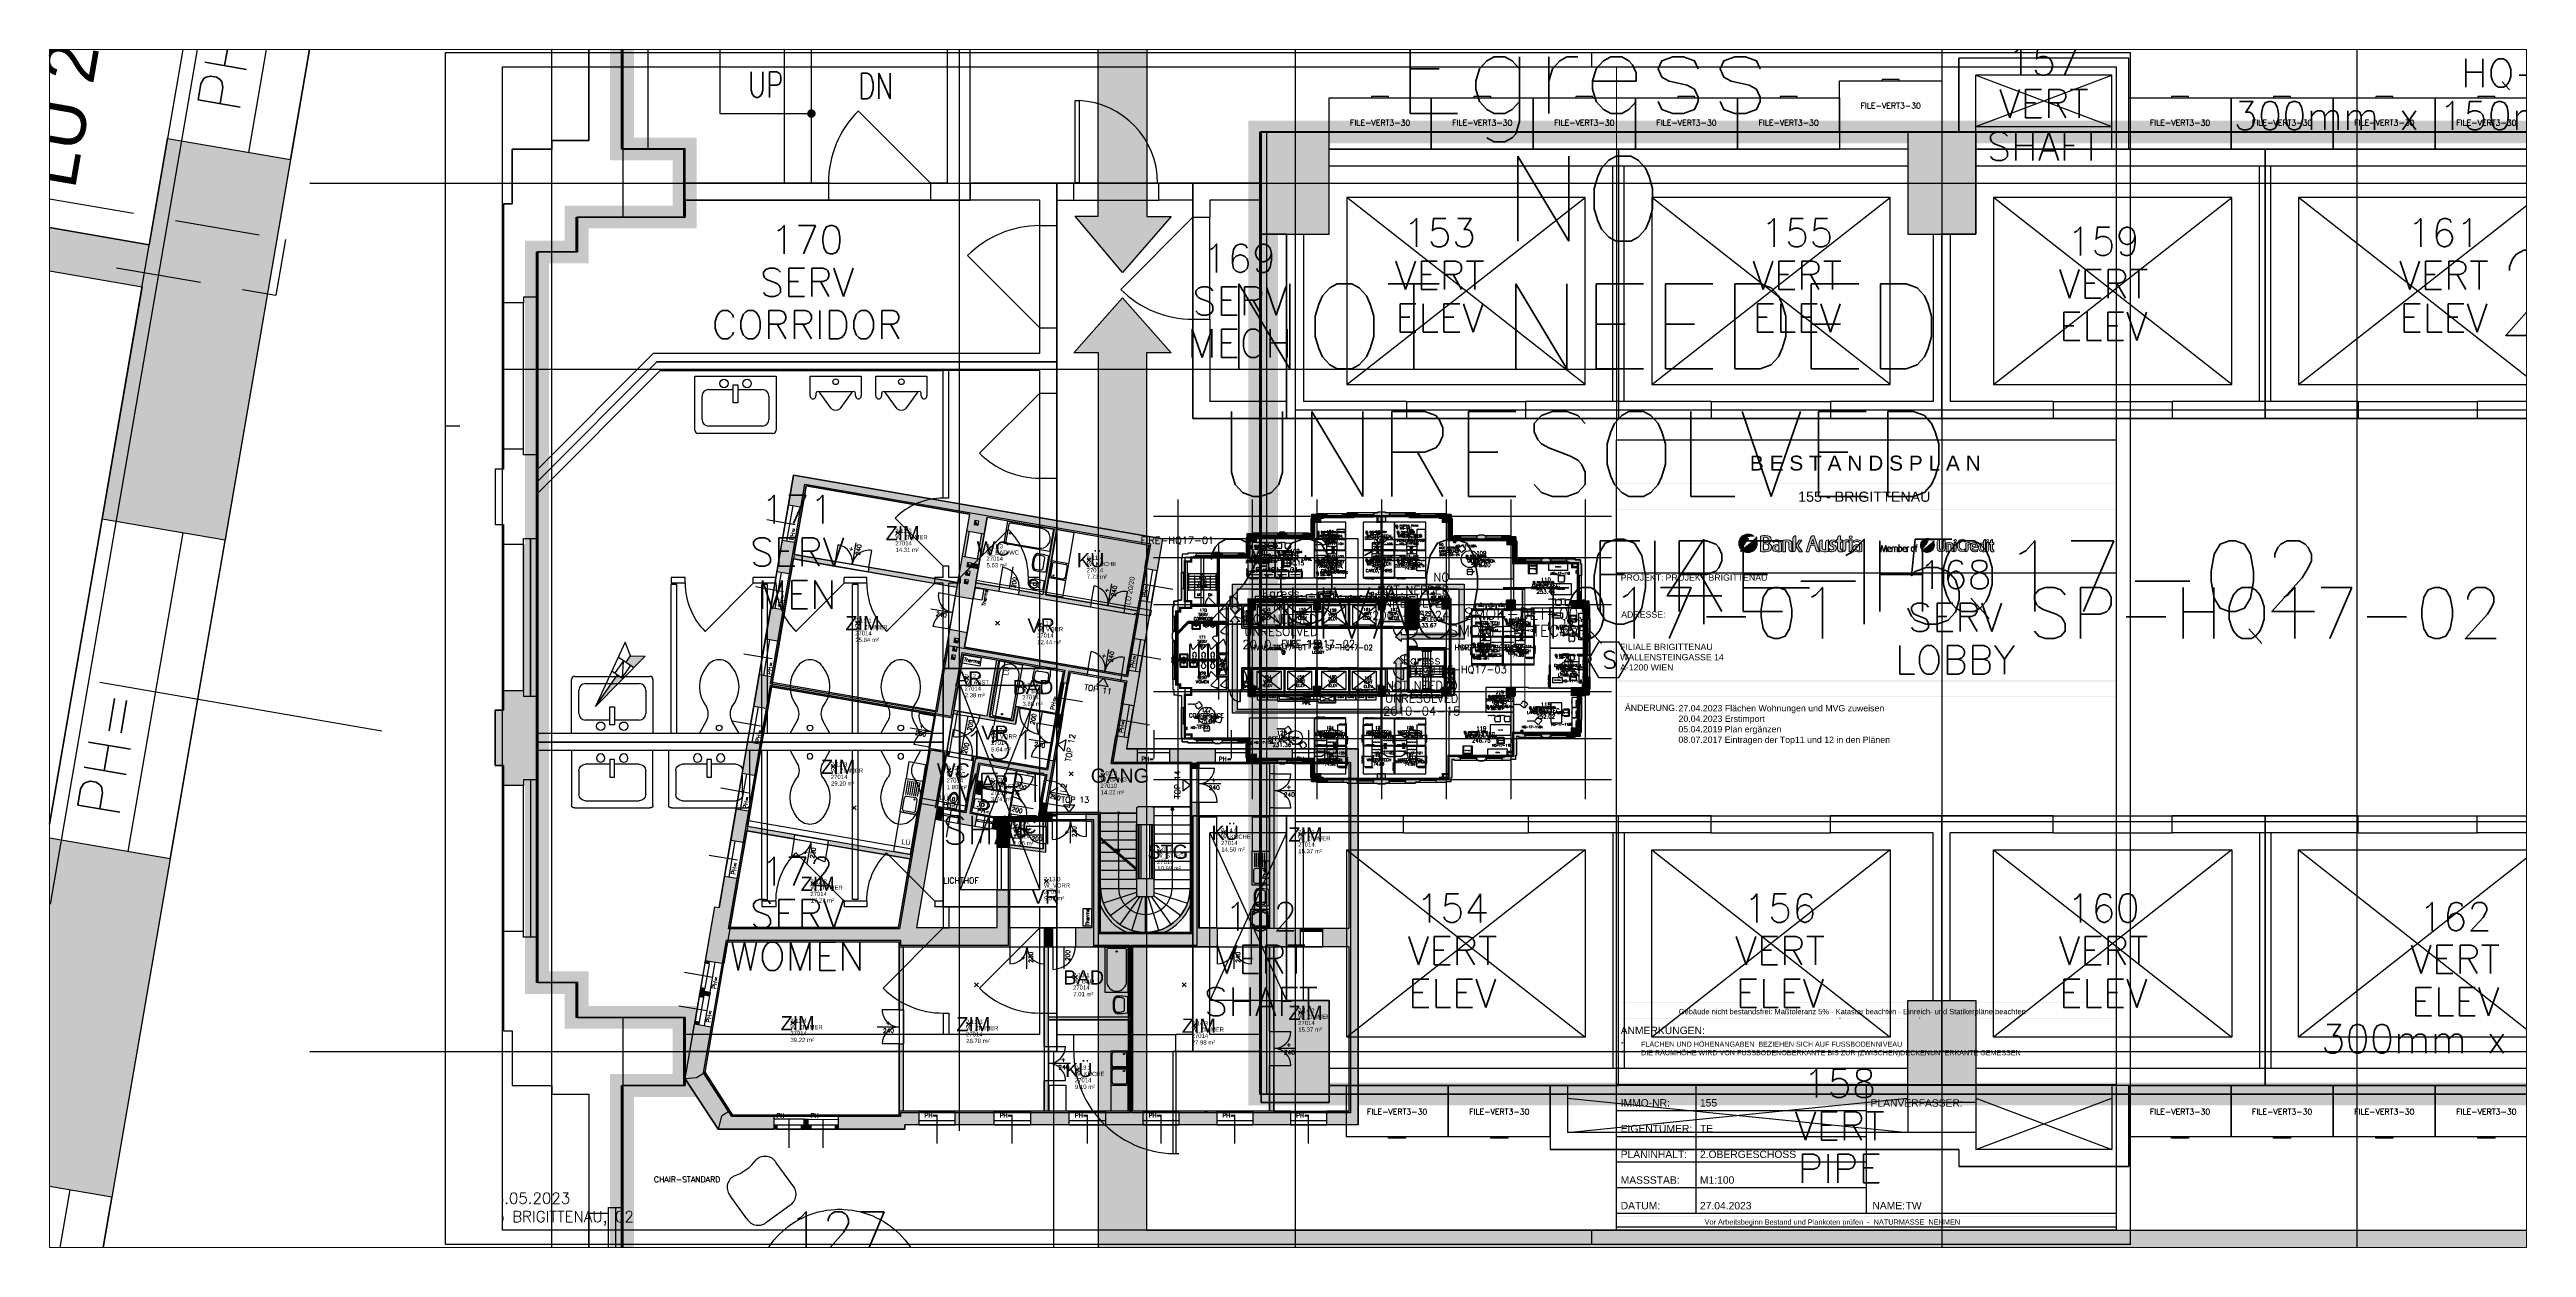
# Paper-space layout 'Layout1' of a CAD drawing. Extents: x -140 to 734, y -1 to 421.
# The model-space entities are those that its viewports show. They can reach past a viewport. Long polylines and large blocks are cut down to what shows.
import ezdxf
from ezdxf.enums import TextEntityAlignment as Align

# ---------------------------------------------------------------- set-up
doc = ezdxf.new("R2010")
doc.units = 0
doc.header["$LTSCALE"] = 120
doc.header["$MEASUREMENT"] = 0
doc.header["$PDMODE"] = 3
doc.header["$PDSIZE"] = 7
doc.linetypes.add('VERDECKT', pattern=[0.375, 0.25, -0.125])
doc.layers.get('0').update_dxf_attribs({"linetype": 'CONTINUOUS'})
for name, color, linetype in [('Added', 3, 'CONTINUOUS'), ('ARC-Fenster', 5, 'CONTINUOUS'), ('ARC-Fenster-nv', 5, 'CONTINUOUS'), ('ARC-Tueren', 5, 'CONTINUOUS'), ('ARC-Tueren-nv', 5, 'CONTINUOUS'), ('BE-T-RNBVBF', 7, 'CONTINUOUS'), ('Deleted', 1, 'CONTINUOUS'), ('HB-ZU-SAN-EI', 54, 'CONTINUOUS'), ('PL', 82, 'CONTINUOUS'), ('PL-T', 7, 'CONTINUOUS'), ('PL-TOIL', 82, 'CONTINUOUS')]:
    doc.layers.add(name, color=color, linetype=linetype)
doc.styles.add('ASSETTEXT', font='simplex.shx')
doc.styles.add('Bank Austria', font='arial.ttf')
doc.styles.add('FUTURA', font='')
doc.styles.add('MOE', font='arial.ttf')
doc.styles.add('RNB', font='arial.ttf', dxfattribs={"width": 0.8})
doc.styles.get("Standard").update_dxf_attribs({"font": 'simplex.shx'})
doc.styles.get('FUTURA').set_extended_font_data('Futura Lt BT')

# ---------------------------------------------------------------- blocks, each defined once
blk = doc.blocks.new('Plankopfblock_BA')
at = {"layer": 'Added', "style": 'Bank Austria'}
for s, height, p in [('B E S T A N D S P L A N', 5.2708, (-30.92, 278.75)), ('PROJEKT:', 2.214, (-76.45, 236.88)), ('ADRESSE:', 2.214, (-76.26, 223.87)), ('ÄNDERUNG:', 2.214, (-74.96, 190.97)), ('Gebäude nicht bestandsfrei: Maßtoleranz 5%%% - Kataster beachten - Einreich- und Statikerpläne beachten', 1.88925, (-55.97, 83.78)), ('Vor Arbeitsbeginn Bestand und Plankoten prüfen  -  NATURMASSE  NEHMEN', 1.8448, (-46.86, 9.59))]:
    blk.add_text(s, height=height, dxfattribs=at).set_placement(p, align=Align.TOP_LEFT)
for s, p in [('ANMERKUNGEN:', (-76.45, 74.9)), ('IMMO-NR:', (-76.45, 49.37)), ('PLANVERFASSER: ', (11.65, 49.32)), ('EIGENTÜMER:', (-76.45, 40.3)), ('PLANINHALT:', (-76.45, 31.24)), ('MASSSTAB:', (-76.45, 22.17)), ('DATUM:', (-76.45, 13.14)), ('NAME:', (12.3, 13.17))]:
    blk.add_text(s, height=2.6, dxfattribs=at).set_placement(p)
at = {"layer": 'Added', "insert": (-76.45, 72.25), "char_height": 1.8, "width": 157.3624, "attachment_point": 1, "style": 'Bank Austria'}
blk.add_mtext('*^IFLÄCHEN UND HÖHENANGABEN  BEZIEHEN SICH AUF FUSSBODENNIVEAU \\P**^IDIE RÄUMHÖHE WIRD VON FUSSBODENOBERKANTE BIS ZUR (ZWISCHEN)DECKENUNTERKANTE GEMESSEN', dxfattribs=at)
at = {"layer": 'Added', "linetype": 'Continuous', "style": 'Bank Austria'}
blk.add_attdef('OBJEKT', text='', height=3.6, dxfattribs=at).set_placement((9.44, 264.26), align=Align.MIDDLE_CENTER)
at = {"layer": 'Added', "style": 'Bank Austria'}
for tag, p in [('PROJEKT', (-60.62, 234.66)), ('Beschreibung', (-55.71, 188.74))]:
    blk.add_attdef(tag, p, '', height=2.21, dxfattribs=at)
at = {"layer": 'Added', "linetype": 'Continuous', "style": 'Bank Austria'}
for tag, p in [('PROJEKTBEZEICHNUNG', (-76.64, 212.44)), ('STRASSE', (-76.64, 208.83)), ('ORT', (-76.64, 205.23))]:
    blk.add_attdef(tag, text='', height=2.2, dxfattribs=at).set_placement(p, align=Align.TOP_LEFT)
for tag, p in [('IMMONUMMER', (-48.5, 49.37)), ('BE/FE/TE', (-48.5, 40.3)), ('GESCHOSS', (-48.5, 31.24)), ('1:100', (-48.5, 22.17)), ('DATUM', (-48.5, 13.14)), ('ZEICHNER', (24, 13.14))]:
    blk.add_attdef(tag, p, '', height=2.6, dxfattribs=at)
at = {"layer": 'Deleted', "style": 'Bank Austria'}
for s, height, p in [('B E S T A N D S P L A N', 5.2708, (-30.92, 278.75)), ('PROJEKT:', 2.214, (-76.45, 236.88)), ('ADRESSE:', 2.214, (-76.26, 223.87)), ('ÄNDERUNG:', 2.214, (-74.96, 190.97)), ('Gebäude nicht bestandsfrei: Maßtoleranz 5%%% - Kataster beachten - Einreich- und Statikerpläne beachten', 1.88925, (-55.97, 83.78)), ('Vor Arbeitsbeginn Bestand und Plankoten prüfen  -  NATURMASSE  NEHMEN', 1.8448, (-46.86, 9.59))]:
    blk.add_text(s, height=height, dxfattribs=at).set_placement(p, align=Align.TOP_LEFT)
for s, p in [('ANMERKUNGEN:', (-76.45, 74.9)), ('IMMO-NR:', (-76.45, 49.37)), ('PLANVERFASSER: ', (11.65, 49.32)), ('EIGENTÜMER:', (-76.45, 40.3)), ('PLANINHALT:', (-76.45, 31.24)), ('MASSSTAB:', (-76.45, 22.17)), ('DATUM:', (-76.45, 13.14)), ('NAME:', (12.3, 13.17))]:
    blk.add_text(s, height=2.6, dxfattribs=at).set_placement(p)
at = {"layer": 'Deleted', "insert": (-76.45, 72.25), "char_height": 1.8, "width": 157.3624, "attachment_point": 1, "style": 'Bank Austria'}
blk.add_mtext('*^IFLÄCHEN UND HÖHENANGABEN  BEZIEHEN SICH AUF FUSSBODENNIVEAU \\P**^IDIE RÄUMHÖHE WIRD VON FUSSBODENOBERKANTE BIS ZUR (ZWISCHEN)DECKENUNTERKANTE GEMESSEN', dxfattribs=at)
at = {"layer": 'Deleted', "linetype": 'Continuous', "style": 'Bank Austria'}
blk.add_attdef('OBJEKT', text='', height=3.6, dxfattribs=at).set_placement((9.44, 264.26), align=Align.MIDDLE_CENTER)
at = {"layer": 'Deleted', "style": 'Bank Austria'}
for tag, p in [('PROJEKT', (-60.62, 234.66)), ('Beschreibung', (-55.71, 188.74))]:
    blk.add_attdef(tag, p, '', height=2.21, dxfattribs=at)
at = {"layer": 'Deleted', "linetype": 'Continuous', "style": 'Bank Austria'}
for tag, p in [('PROJEKTBEZEICHNUNG', (-76.64, 212.44)), ('STRASSE', (-76.64, 208.83)), ('ORT', (-76.64, 205.23))]:
    blk.add_attdef(tag, text='', height=2.2, dxfattribs=at).set_placement(p, align=Align.TOP_LEFT)
for tag, p in [('IMMONUMMER', (-48.5, 49.37)), ('BE/FE/TE', (-48.5, 40.3)), ('GESCHOSS', (-48.5, 31.24)), ('1:100', (-48.5, 22.17)), ('DATUM', (-48.5, 13.14)), ('ZEICHNER', (24, 13.14))]:
    blk.add_attdef(tag, p, '', height=2.6, dxfattribs=at)
blk = doc.blocks.new('BA-Logo')
at = {"layer": 'Added', "lineweight": 0}
h = blk.add_hatch(color=256, dxfattribs=at)
edge = h.paths.add_edge_path()
edge.add_spline(control_points=[(-20.15, 0.22), (-20.15, 0.22), (-20.14, 0.22), (-20.14, 0.23), (-20.09, 0.3), (-20.11, 0.36), (-20.15, 0.38), (-20.17, 0.4), (-20.68, 0.71), (-20.68, 0.71), (-20.71, 0.74), (-20.74, 0.78), (-20.74, 0.83), (-20.74, 0.9), (-20.69, 0.96), (-20.59, 0.99), (-20.26, 1.08), (-19.11, 1.12), (-18.72, 1.12), (-18.59, 1.12), (-18.36, 1.12), (-18.15, 1.12), (-18.15, 1.12), (-18.16, 1.13), (-18.16, 1.13), (-18.73, 1.61), (-19.47, 1.91), (-20.28, 1.91), (-22.09, 1.91), (-23.56, 0.44), (-23.56, -1.37), (-23.56, -2.16), (-23.27, -2.89), (-22.8, -3.46), (-22.8, -3.46), (-22.8, -3.46), (-22.8, -3.46), (-22.39, -2.87), (-21.38, -1.41), (-21.15, -1.11), (-20.9, -0.77), (-20.31, 0), (-20.21, 0.13), (-20.21, 0.13), (-20.21, 0.13), (-20.21, 0.13), (-20.21, 0.13), (-20.15, 0.22), (-20.15, 0.22)], knot_values=[0, 0, 0, 0, 1, 1, 1, 2, 2, 2, 3, 3, 3, 4, 4, 4, 5, 5, 5, 6, 6, 6, 7, 7, 7, 8, 8, 8, 9, 9, 9, 10, 10, 10, 11, 11, 11, 12, 12, 12, 13, 13, 13, 14, 14, 14, 15, 15, 15, 16, 16, 16, 16], degree=3, periodic=1)
h = blk.add_hatch(color=256, dxfattribs=at)
edge = h.paths.add_edge_path()
edge.add_spline(control_points=[(-22.28, -3.96), (-21.73, -4.39), (-21.03, -4.64), (-20.28, -4.64), (-18.47, -4.64), (-17.01, -3.18), (-17.01, -1.37), (-17.01, -0.82), (-17.14, -0.3), (-17.38, 0.15), (-17.38, 0.15), (-17.38, 0.15), (-17.38, 0.15), (-17.26, 0.26), (-17.13, 0.43), (-17.22, 0.65), (-17.25, 0.71), (-17.37, 0.86), (-17.41, 0.89), (-17.41, 0.89), (-17.4, 0.88), (-17.4, 0.88), (-17.32, 0.64), (-17.48, 0.49), (-17.59, 0.39), (-17.66, 0.33), (-18.49, -0.46), (-19.46, -1.31), (-20.32, -2.06), (-21.29, -2.82), (-21.84, -3.24), (-22.63, -3.83), (-22.78, -3.91), (-22.78, -3.91), (-22.8, -3.93), (-22.83, -3.93), (-22.86, -3.93), (-22.91, -3.93), (-22.95, -3.91), (-22.97, -3.88), (-22.97, -3.88), (-22.98, -3.88), (-22.98, -3.88), (-22.98, -3.89), (-22.98, -3.9), (-22.98, -3.9), (-22.89, -4.04), (-22.75, -4.2), (-22.67, -4.2), (-22.65, -4.2), (-22.61, -4.19), (-22.59, -4.18), (-22.59, -4.18), (-22.53, -4.14), (-22.28, -3.96)], knot_values=[0, 0, 0, 0, 1, 1, 1, 2, 2, 2, 3, 3, 3, 4, 4, 4, 5, 5, 5, 6, 6, 6, 7, 7, 7, 8, 8, 8, 9, 9, 9, 10, 10, 10, 11, 11, 11, 12, 12, 12, 13, 13, 13, 14, 14, 14, 15, 15, 15, 16, 16, 16, 17, 17, 17, 18, 18, 18, 18], degree=3, periodic=1)
h = blk.add_hatch(color=256, dxfattribs=at)
edge = h.paths.add_edge_path()
edge.add_spline(control_points=[(-3.44, -3.34), (-3.44, -3.87), (-3.86, -4.31), (-4.42, -4.31), (-4.42, -4.31), (-4.43, -4.31), (-4.43, -4.31), (-4.43, -4.31), (-4.43, 0.36), (-4.43, 0.36), (-4.43, 0.89), (-4.01, 1.33), (-3.45, 1.33), (-3.45, 1.33), (-3.44, 1.33), (-3.44, 1.33), (-3.44, 1.33), (-3.44, -2.07), (-3.44, -2.07), (-3.44, -2.07), (-2.2, -0.23), (-2.2, -0.23), (-2.2, -0.23), (-1.27, -0.23), (-1.27, -0.23), (-1.27, -0.23), (-2.55, -2.1), (-2.55, -2.1), (-2.55, -2.1), (-1.05, -4.31), (-1.05, -4.31), (-1.05, -4.31), (-2.1, -4.31), (-2.1, -4.31), (-2.1, -4.31), (-3.44, -2.24), (-3.44, -2.24), (-3.44, -2.24), (-3.44, -3.34), (-3.44, -3.34)], knot_values=[0, 0, 0, 0, 1, 1, 1, 2, 2, 2, 3, 3, 3, 4, 4, 4, 5, 5, 5, 6, 6, 6, 7, 7, 7, 8, 8, 8, 9, 9, 9, 10, 10, 10, 11, 11, 11, 12, 12, 12, 13, 13, 13, 13], degree=3, periodic=1)
edge = h.paths.add_edge_path()
edge.add_spline(control_points=[(-6.46, -0.12), (-5.06, -0.12), (-4.83, -0.91), (-4.83, -1.38), (-4.83, -1.38), (-4.83, -4.31), (-4.83, -4.31), (-4.83, -4.31), (-4.88, -4.31), (-4.88, -4.31), (-5.39, -4.31), (-5.84, -3.87), (-5.84, -3.36), (-5.84, -3.36), (-5.84, -1.39), (-5.84, -1.39), (-5.84, -1.12), (-5.95, -0.79), (-6.49, -0.79), (-6.75, -0.79), (-6.9, -0.82), (-7.06, -0.88), (-7.06, -0.88), (-7.06, -4.31), (-7.06, -4.31), (-7.06, -4.31), (-8.06, -4.31), (-8.06, -4.31), (-8.06, -4.31), (-8.06, -0.43), (-8.06, -0.43), (-7.64, -0.24), (-6.95, -0.12), (-6.46, -0.12)], knot_values=[0, 0, 0, 0, 1, 1, 1, 2, 2, 2, 3, 3, 3, 4, 4, 4, 5, 5, 5, 6, 6, 6, 7, 7, 7, 8, 8, 8, 9, 9, 9, 10, 10, 10, 11, 11, 11, 11], degree=3, periodic=1)
edge = h.paths.add_edge_path(flags=16)
edge.add_spline(control_points=[(-9.39, -2.13), (-10.26, -2.22), (-10.8, -2.39), (-10.8, -3.09), (-10.8, -3.61), (-10.48, -3.84), (-9.94, -3.84), (-9.73, -3.84), (-9.49, -3.82), (-9.39, -3.8), (-9.39, -3.8), (-9.39, -2.13), (-9.39, -2.13)], knot_values=[0, 0, 0, 0, 1, 1, 1, 2, 2, 2, 3, 3, 3, 4, 4, 4, 4], degree=3, periodic=1)
edge = h.paths.add_edge_path()
edge.add_spline(control_points=[(-9.39, -1.67), (-9.39, -1.67), (-9.39, -1.39), (-9.39, -1.39), (-9.39, -0.86), (-9.72, -0.72), (-10.2, -0.72), (-10.59, -0.72), (-10.99, -0.87), (-11.43, -1.1), (-11.43, -1.1), (-11.43, -0.44), (-11.43, -0.44), (-11.17, -0.31), (-10.68, -0.12), (-10.03, -0.12), (-9.19, -0.12), (-8.49, -0.55), (-8.49, -1.6), (-8.49, -1.6), (-8.49, -4.26), (-8.49, -4.26), (-8.76, -4.31), (-9.41, -4.37), (-9.79, -4.37), (-9.79, -4.37), (-10, -4.37), (-10, -4.37), (-11.11, -4.37), (-11.69, -3.9), (-11.69, -3.12), (-11.69, -2.04), (-10.64, -1.79), (-9.39, -1.67)], knot_values=[0, 0, 0, 0, 1, 1, 1, 2, 2, 2, 3, 3, 3, 4, 4, 4, 5, 5, 5, 6, 6, 6, 7, 7, 7, 8, 8, 8, 9, 9, 9, 10, 10, 10, 11, 11, 11, 11], degree=3, periodic=1)
edge = h.paths.add_edge_path(flags=16)
edge.add_spline(control_points=[(-14.51, -1.57), (-14.51, -1.57), (-14.84, -1.57), (-14.84, -1.57), (-14.84, -1.57), (-14.84, -3.67), (-14.84, -3.67), (-14.84, -3.67), (-14.17, -3.67), (-14.17, -3.67), (-13.48, -3.67), (-12.99, -3.4), (-12.99, -2.68), (-12.99, -1.9), (-13.42, -1.54), (-14.51, -1.57)], knot_values=[0, 0, 0, 0, 1, 1, 1, 2, 2, 2, 3, 3, 3, 4, 4, 4, 5, 5, 5, 5], degree=3, periodic=1)
edge = h.paths.add_edge_path(flags=16)
edge.add_spline(control_points=[(-13.15, -0.09), (-13.15, 0.53), (-13.51, 0.82), (-14.2, 0.82), (-14.45, 0.82), (-14.65, 0.79), (-14.84, 0.73), (-14.84, 0.73), (-14.84, -1.05), (-14.84, -1.05), (-14.84, -1.05), (-14.51, -1.06), (-14.51, -1.06), (-13.49, -1.09), (-13.15, -0.77), (-13.15, -0.09)], knot_values=[0, 0, 0, 0, 1, 1, 1, 2, 2, 2, 3, 3, 3, 4, 4, 4, 5, 5, 5, 5], degree=3, periodic=1)
edge = h.paths.add_edge_path()
edge.add_spline(control_points=[(-13.2, -1.27), (-13.2, -1.27), (-13.2, -1.3), (-13.2, -1.3), (-12.66, -1.4), (-11.92, -1.87), (-11.92, -2.69), (-11.92, -3.82), (-12.82, -4.31), (-14.13, -4.31), (-15.39, -4.31), (-15.85, -4.29), (-15.85, -4.29), (-15.85, -4.29), (-15.85, 1.1), (-15.85, 1.1), (-15.49, 1.28), (-14.9, 1.41), (-14.2, 1.41), (-12.81, 1.41), (-12.12, 0.8), (-12.12, -0.03), (-12.12, -0.8), (-12.71, -1.17), (-13.2, -1.27)], knot_values=[0, 0, 0, 0, 1, 1, 1, 2, 2, 2, 3, 3, 3, 4, 4, 4, 5, 5, 5, 6, 6, 6, 7, 7, 7, 8, 8, 8, 8], degree=3, periodic=1)
h = blk.add_hatch(color=256, dxfattribs=at)
edge = h.paths.add_edge_path(flags=16)
edge.add_spline(control_points=[(18.99, -2.13), (18.11, -2.22), (17.58, -2.39), (17.58, -3.09), (17.58, -3.61), (17.9, -3.84), (18.43, -3.84), (18.64, -3.84), (18.89, -3.82), (18.99, -3.8), (18.99, -3.8), (18.99, -2.13), (18.99, -2.13)], knot_values=[0, 0, 0, 0, 1, 1, 1, 2, 2, 2, 3, 3, 3, 4, 4, 4, 4], degree=3, periodic=1)
edge = h.paths.add_edge_path()
edge.add_spline(control_points=[(18.99, -1.67), (18.99, -1.67), (18.99, -1.39), (18.99, -1.39), (18.99, -0.86), (18.66, -0.72), (18.18, -0.72), (17.78, -0.72), (17.39, -0.87), (16.95, -1.1), (16.95, -1.1), (16.95, -0.44), (16.95, -0.44), (17.21, -0.31), (17.7, -0.12), (18.34, -0.12), (19.19, -0.12), (19.89, -0.55), (19.89, -1.6), (19.89, -1.6), (19.89, -4.26), (19.89, -4.26), (19.61, -4.31), (18.97, -4.37), (18.58, -4.37), (18.58, -4.37), (18.37, -4.37), (18.37, -4.37), (17.27, -4.37), (16.69, -3.9), (16.69, -3.12), (16.69, -2.04), (17.74, -1.79), (18.99, -1.67)], knot_values=[0, 0, 0, 0, 1, 1, 1, 2, 2, 2, 3, 3, 3, 4, 4, 4, 5, 5, 5, 6, 6, 6, 7, 7, 7, 8, 8, 8, 9, 9, 9, 10, 10, 10, 11, 11, 11, 11], degree=3, periodic=1)
edge = h.paths.add_edge_path()
edge.add_spline(control_points=[(16.41, -0.12), (16.41, -0.12), (16.41, -3.37), (16.41, -3.37), (16.41, -3.88), (15.99, -4.31), (15.47, -4.31), (15.47, -4.31), (15.42, -4.31), (15.42, -4.31), (15.42, -4.31), (15.42, -0.12), (15.42, -0.12), (15.42, -0.12), (16.41, -0.12), (16.41, -0.12)], knot_values=[0, 0, 0, 0, 1, 1, 1, 2, 2, 2, 3, 3, 3, 4, 4, 4, 5, 5, 5, 5], degree=3, periodic=1)
edge = h.paths.add_edge_path()
edge.add_spline(control_points=[(15.92, 1.33), (16.21, 1.33), (16.45, 1.1), (16.45, 0.83), (16.45, 0.56), (16.21, 0.34), (15.92, 0.34), (15.62, 0.34), (15.37, 0.56), (15.37, 0.83), (15.37, 1.1), (15.62, 1.33), (15.92, 1.33)], knot_values=[0, 0, 0, 0, 1, 1, 1, 2, 2, 2, 3, 3, 3, 4, 4, 4, 4], degree=3, periodic=1)
edge = h.paths.add_edge_path()
edge.add_spline(control_points=[(14.61, -0.12), (14.77, -0.12), (14.98, -0.14), (15.17, -0.17), (15.17, -0.17), (15.17, -0.97), (15.17, -0.97), (14.83, -0.72), (14.37, -0.8), (14.17, -0.91), (14.17, -0.91), (14.17, -3.37), (14.17, -3.37), (14.17, -3.88), (13.74, -4.31), (13.23, -4.31), (13.23, -4.31), (13.17, -4.31), (13.17, -4.31), (13.17, -4.31), (13.17, -0.44), (13.17, -0.44), (13.56, -0.26), (13.96, -0.12), (14.61, -0.12)], knot_values=[0, 0, 0, 0, 1, 1, 1, 2, 2, 2, 3, 3, 3, 4, 4, 4, 5, 5, 5, 6, 6, 6, 7, 7, 7, 8, 8, 8, 8], degree=3, periodic=1)
edge = h.paths.add_edge_path()
edge.add_spline(control_points=[(12.26, 1.33), (12.26, 1.33), (12.26, -0.12), (12.26, -0.12), (12.26, -0.12), (12.9, -0.12), (12.9, -0.12), (12.9, -0.12), (12.9, -0.92), (12.9, -0.92), (12.9, -0.92), (12.26, -0.92), (12.26, -0.92), (12.26, -0.92), (12.26, -3.14), (12.26, -3.14), (12.26, -3.41), (12.35, -3.49), (12.64, -3.49), (12.72, -3.49), (12.83, -3.47), (12.9, -3.44), (12.9, -3.44), (12.9, -4.27), (12.9, -4.27), (12.86, -4.29), (12.66, -4.37), (12.4, -4.37), (11.67, -4.37), (11.27, -4.01), (11.27, -3.36), (11.27, -3.36), (11.27, -0.92), (11.27, -0.92), (11.27, -0.92), (10.83, -0.92), (10.83, -0.92), (10.83, -0.92), (10.83, -0.12), (10.83, -0.12), (10.83, -0.12), (11.27, -0.12), (11.27, -0.12), (11.27, -0.12), (11.27, 0.39), (11.27, 0.39), (11.27, 0.9), (11.68, 1.33), (12.2, 1.33), (12.2, 1.33), (12.26, 1.33), (12.26, 1.33)], knot_values=[0, 0, 0, 0, 1, 1, 1, 2, 2, 2, 3, 3, 3, 4, 4, 4, 5, 5, 5, 6, 6, 6, 7, 7, 7, 8, 8, 8, 9, 9, 9, 10, 10, 10, 11, 11, 11, 12, 12, 12, 13, 13, 13, 14, 14, 14, 15, 15, 15, 16, 16, 16, 17, 17, 17, 17], degree=3, periodic=1)
edge = h.paths.add_edge_path()
edge.add_spline(control_points=[(10.88, -3.12), (10.88, -3.78), (10.3, -4.37), (9.42, -4.37), (8.95, -4.37), (8.55, -4.23), (8.31, -4.08), (8.31, -4.08), (8.31, -3.24), (8.31, -3.24), (8.59, -3.58), (8.97, -3.68), (9.3, -3.68), (9.67, -3.68), (9.92, -3.46), (9.92, -3.13), (9.92, -2.79), (9.74, -2.63), (9.33, -2.47), (8.57, -2.18), (8.39, -1.73), (8.39, -1.31), (8.39, -0.67), (8.92, -0.12), (9.69, -0.12), (10.14, -0.12), (10.39, -0.24), (10.65, -0.41), (10.65, -0.41), (10.65, -1.16), (10.65, -1.16), (10.39, -0.85), (10.16, -0.76), (9.88, -0.76), (9.5, -0.76), (9.29, -0.98), (9.29, -1.27), (9.29, -1.6), (9.54, -1.77), (9.9, -1.91), (10.68, -2.23), (10.88, -2.65), (10.88, -3.12)], knot_values=[0, 0, 0, 0, 1, 1, 1, 2, 2, 2, 3, 3, 3, 4, 4, 4, 5, 5, 5, 6, 6, 6, 7, 7, 7, 8, 8, 8, 9, 9, 9, 10, 10, 10, 11, 11, 11, 12, 12, 12, 13, 13, 13, 14, 14, 14, 14], degree=3, periodic=1)
edge = h.paths.add_edge_path()
edge.add_spline(control_points=[(8.03, -0.12), (8.03, -0.12), (8.03, -4.26), (8.03, -4.26), (7.66, -4.3), (7.04, -4.37), (6.67, -4.37), (6.67, -4.37), (6.43, -4.37), (6.43, -4.37), (5.37, -4.37), (4.82, -3.89), (4.82, -2.96), (4.82, -2.96), (4.82, -1.09), (4.82, -1.09), (4.82, -0.55), (5.24, -0.12), (5.78, -0.12), (5.78, -0.12), (5.83, -0.12), (5.83, -0.12), (5.83, -0.12), (5.83, -3.01), (5.83, -3.01), (5.83, -3.41), (6.06, -3.64), (6.46, -3.64), (6.65, -3.64), (6.83, -3.62), (7.02, -3.6), (7.02, -3.6), (7.02, -1.09), (7.02, -1.09), (7.02, -0.55), (7.44, -0.12), (7.97, -0.12), (7.97, -0.12), (8.03, -0.12), (8.03, -0.12)], knot_values=[0, 0, 0, 0, 1, 1, 1, 2, 2, 2, 3, 3, 3, 4, 4, 4, 5, 5, 5, 6, 6, 6, 7, 7, 7, 8, 8, 8, 9, 9, 9, 10, 10, 10, 11, 11, 11, 12, 12, 12, 13, 13, 13, 13], degree=3, periodic=1)
h.paths.add_polyline_path([(2, -1.45), (3.01, -1.45), (2.51, 0.12)], flags=16)
edge = h.paths.add_edge_path()
edge.add_spline(control_points=[(1.16, -4.31), (1.16, -4.31), (0.19, -4.31), (0.19, -4.31), (0.19, -4.31), (1.6, 0.08), (1.81, 0.7), (2.02, 1.32), (2.63, 1.33), (2.63, 1.33), (2.63, 1.33), (3.04, 1.33), (3.04, 1.33), (3.04, 1.33), (4.89, -4.31), (4.89, -4.31), (4.89, -4.31), (4.55, -4.31), (4.55, -4.31), (4.1, -4.31), (3.72, -4.01), (3.59, -3.59), (3.59, -3.59), (3.13, -2.04), (3.13, -2.04), (3.13, -2.04), (1.85, -2.04), (1.85, -2.04), (1.85, -2.04), (1.16, -4.31), (1.16, -4.31)], knot_values=[0, 0, 0, 0, 1, 1, 1, 2, 2, 2, 3, 3, 3, 4, 4, 4, 5, 5, 5, 6, 6, 6, 7, 7, 7, 8, 8, 8, 9, 9, 9, 10, 10, 10, 10], degree=3, periodic=1)
h = blk.add_hatch(color=256, dxfattribs=at)
edge = h.paths.add_edge_path()
edge.add_spline(control_points=[(43.08, -0.87), (43.08, -0.87), (43.08, -0.87), (43.09, -0.87), (43.12, -0.81), (43.11, -0.77), (43.08, -0.75), (43.07, -0.73), (42.68, -0.5), (42.68, -0.5), (42.65, -0.48), (42.63, -0.45), (42.63, -0.41), (42.63, -0.35), (42.67, -0.31), (42.74, -0.29), (42.99, -0.22), (43.87, -0.18), (44.17, -0.18), (44.27, -0.18), (44.45, -0.18), (44.61, -0.19), (44.61, -0.19), (44.6, -0.18), (44.6, -0.18), (44.16, 0.19), (43.6, 0.42), (42.98, 0.42), (41.6, 0.42), (40.48, -0.7), (40.48, -2.08), (40.48, -2.69), (40.7, -3.24), (41.06, -3.67), (41.06, -3.67), (41.06, -3.67), (41.06, -3.67), (41.37, -3.22), (42.15, -2.11), (42.31, -1.88), (42.51, -1.62), (42.96, -1.04), (43.03, -0.94), (43.03, -0.94), (43.04, -0.94), (43.04, -0.94), (43.04, -0.94), (43.08, -0.87), (43.08, -0.87)], knot_values=[0, 0, 0, 0, 1, 1, 1, 2, 2, 2, 3, 3, 3, 4, 4, 4, 5, 5, 5, 6, 6, 6, 7, 7, 7, 8, 8, 8, 9, 9, 9, 10, 10, 10, 11, 11, 11, 12, 12, 12, 13, 13, 13, 14, 14, 14, 15, 15, 15, 16, 16, 16, 16], degree=3, periodic=1)
h = blk.add_hatch(color=256, dxfattribs=at)
edge = h.paths.add_edge_path()
edge.add_spline(control_points=[(60.73, -2.75), (60.73, -2.75), (58.82, -3.01), (58.82, -3.01), (58.89, -3.53), (59.15, -3.81), (59.63, -3.81), (60.16, -3.81), (60.43, -3.63), (60.63, -3.5), (60.63, -3.5), (60.63, -4.13), (60.63, -4.13), (60.43, -4.23), (60.07, -4.36), (59.55, -4.36), (58.62, -4.36), (58.07, -3.73), (58.07, -2.72), (58.07, -1.74), (58.58, -1.11), (59.43, -1.11), (60.27, -1.11), (60.73, -1.66), (60.73, -2.63), (60.73, -2.63), (60.73, -2.75), (60.73, -2.75)], knot_values=[0, 0, 0, 0, 1, 1, 1, 2, 2, 2, 3, 3, 3, 4, 4, 4, 5, 5, 5, 6, 6, 6, 7, 7, 7, 8, 8, 8, 9, 9, 9, 9], degree=3, periodic=1)
edge = h.paths.add_edge_path(flags=16)
edge.add_spline(control_points=[(60.06, -2.31), (60.04, -1.67), (59.65, -1.61), (59.43, -1.61), (59.43, -1.61), (59.41, -1.61), (59.41, -1.61), (58.98, -1.62), (58.78, -1.92), (58.78, -2.49), (58.78, -2.49), (60.06, -2.31), (60.06, -2.31)], knot_values=[0, 0, 0, 0, 1, 1, 1, 2, 2, 2, 3, 3, 3, 4, 4, 4, 4], degree=3, periodic=1)
edge = h.paths.add_edge_path()
edge.add_spline(control_points=[(65.93, 0), (65.93, 0), (65.93, -1.11), (65.93, -1.11), (65.93, -1.11), (66.42, -1.11), (66.42, -1.11), (66.42, -1.11), (66.42, -1.72), (66.42, -1.72), (66.42, -1.72), (65.93, -1.72), (65.93, -1.72), (65.93, -1.72), (65.93, -3.42), (65.93, -3.42), (65.93, -3.63), (66, -3.69), (66.22, -3.69), (66.28, -3.69), (66.37, -3.67), (66.42, -3.65), (66.42, -3.65), (66.42, -4.29), (66.42, -4.29), (66.39, -4.3), (66.24, -4.36), (66.04, -4.36), (65.48, -4.36), (65.17, -4.09), (65.17, -3.59), (65.17, -3.59), (65.17, -1.72), (65.17, -1.72), (65.17, -1.72), (64.84, -1.72), (64.84, -1.72), (64.84, -1.72), (64.84, -1.11), (64.84, -1.11), (64.84, -1.11), (65.17, -1.11), (65.17, -1.11), (65.17, -1.11), (65.17, -0.72), (65.17, -0.72), (65.17, -0.32), (65.49, 0), (65.89, 0), (65.89, 0), (65.93, 0), (65.93, 0)], knot_values=[0, 0, 0, 0, 1, 1, 1, 2, 2, 2, 3, 3, 3, 4, 4, 4, 5, 5, 5, 6, 6, 6, 7, 7, 7, 8, 8, 8, 9, 9, 9, 10, 10, 10, 11, 11, 11, 12, 12, 12, 13, 13, 13, 14, 14, 14, 15, 15, 15, 16, 16, 16, 17, 17, 17, 17], degree=3, periodic=1)
edge = h.paths.add_edge_path()
edge.add_spline(control_points=[(64.59, -1.11), (64.59, -1.11), (64.59, -3.59), (64.59, -3.59), (64.59, -3.99), (64.27, -4.31), (63.87, -4.31), (63.87, -4.31), (63.84, -4.31), (63.84, -4.31), (63.84, -4.31), (63.84, -1.11), (63.84, -1.11), (63.84, -1.11), (64.59, -1.11), (64.59, -1.11)], knot_values=[0, 0, 0, 0, 1, 1, 1, 2, 2, 2, 3, 3, 3, 4, 4, 4, 5, 5, 5, 5], degree=3, periodic=1)
edge = h.paths.add_edge_path()
edge.add_spline(control_points=[(64.21, 0), (64.44, 0), (64.63, -0.17), (64.63, -0.38), (64.63, -0.59), (64.44, -0.75), (64.21, -0.75), (63.99, -0.75), (63.8, -0.59), (63.8, -0.38), (63.8, -0.17), (63.99, 0), (64.21, 0)], knot_values=[0, 0, 0, 0, 1, 1, 1, 2, 2, 2, 3, 3, 3, 4, 4, 4, 4], degree=3, periodic=1)
edge = h.paths.add_edge_path(flags=16)
edge.add_spline(control_points=[(62.73, -1.73), (62.65, -1.7), (62.56, -1.69), (62.47, -1.69), (61.83, -1.69), (61.7, -2.3), (61.7, -2.8), (61.7, -3.51), (61.94, -3.86), (62.41, -3.86), (62.49, -3.86), (62.67, -3.84), (62.73, -3.83), (62.73, -3.83), (62.73, -1.73), (62.73, -1.73)], knot_values=[0, 0, 0, 0, 1, 1, 1, 2, 2, 2, 3, 3, 3, 4, 4, 4, 5, 5, 5, 5], degree=3, periodic=1)
edge = h.paths.add_edge_path()
edge.add_spline(control_points=[(63.48, 0), (63.48, 0), (63.48, -4.27), (63.48, -4.27), (63.3, -4.31), (62.69, -4.36), (62.44, -4.36), (62.44, -4.36), (62.39, -4.36), (62.39, -4.36), (61.46, -4.35), (60.95, -3.81), (60.95, -2.84), (60.95, -1.86), (61.48, -1.23), (62.3, -1.23), (62.47, -1.23), (62.6, -1.25), (62.72, -1.28), (62.72, -1.28), (62.72, -0.72), (62.72, -0.72), (62.72, -0.32), (63.04, 0), (63.44, 0), (63.44, 0), (63.48, 0), (63.48, 0)], knot_values=[0, 0, 0, 0, 1, 1, 1, 2, 2, 2, 3, 3, 3, 4, 4, 4, 5, 5, 5, 6, 6, 6, 7, 7, 7, 8, 8, 8, 9, 9, 9, 9], degree=3, periodic=1)
edge = h.paths.add_edge_path()
edge.add_spline(control_points=[(57.64, -1.11), (57.77, -1.11), (57.93, -1.12), (58.07, -1.14), (58.07, -1.14), (58.07, -1.75), (58.07, -1.75), (57.81, -1.57), (57.46, -1.63), (57.3, -1.71), (57.3, -1.71), (57.3, -3.59), (57.3, -3.59), (57.3, -3.99), (56.98, -4.31), (56.58, -4.31), (56.58, -4.31), (56.54, -4.31), (56.54, -4.31), (56.54, -4.31), (56.54, -1.35), (56.54, -1.35), (56.84, -1.21), (57.14, -1.11), (57.64, -1.11)], knot_values=[0, 0, 0, 0, 1, 1, 1, 2, 2, 2, 3, 3, 3, 4, 4, 4, 5, 5, 5, 6, 6, 6, 7, 7, 7, 8, 8, 8, 8], degree=3, periodic=1)
edge = h.paths.add_edge_path()
edge.add_spline(control_points=[(55.31, 0.07), (55.67, 0.07), (56.01, -0.01), (56.29, -0.19), (56.29, -0.19), (56.29, -0.94), (56.29, -0.94), (56.11, -0.72), (55.87, -0.56), (55.47, -0.56), (54.69, -0.56), (54.21, -1.33), (54.21, -2.13), (54.21, -2.88), (54.72, -3.7), (55.47, -3.7), (55.81, -3.7), (56.11, -3.6), (56.29, -3.36), (56.29, -3.36), (56.29, -4.1), (56.29, -4.1), (56.06, -4.27), (55.71, -4.36), (55.3, -4.36), (54.06, -4.36), (53.41, -3.23), (53.41, -2.13), (53.41, -1.06), (54.06, 0.07), (55.31, 0.07)], knot_values=[0, 0, 0, 0, 1, 1, 1, 2, 2, 2, 3, 3, 3, 4, 4, 4, 5, 5, 5, 6, 6, 6, 7, 7, 7, 8, 8, 8, 9, 9, 9, 10, 10, 10, 10], degree=3, periodic=1)
edge = h.paths.add_edge_path()
edge.add_spline(control_points=[(53.13, -1.11), (53.13, -1.11), (53.13, -3.59), (53.13, -3.59), (53.13, -3.99), (52.81, -4.31), (52.41, -4.31), (52.41, -4.31), (52.37, -4.31), (52.37, -4.31), (52.37, -4.31), (52.37, -1.11), (52.37, -1.11), (52.37, -1.11), (53.13, -1.11), (53.13, -1.11)], knot_values=[0, 0, 0, 0, 1, 1, 1, 2, 2, 2, 3, 3, 3, 4, 4, 4, 5, 5, 5, 5], degree=3, periodic=1)
edge = h.paths.add_edge_path()
edge.add_spline(control_points=[(52.75, 0), (52.98, 0), (53.16, -0.17), (53.16, -0.38), (53.16, -0.59), (52.98, -0.75), (52.75, -0.75), (52.52, -0.75), (52.33, -0.59), (52.33, -0.38), (52.33, -0.17), (52.52, 0), (52.75, 0)], knot_values=[0, 0, 0, 0, 1, 1, 1, 2, 2, 2, 3, 3, 3, 4, 4, 4, 4], degree=3, periodic=1)
edge = h.paths.add_edge_path()
edge.add_spline(control_points=[(50.79, -1.11), (51.86, -1.11), (52.03, -1.71), (52.03, -2.07), (52.03, -2.07), (52.03, -4.31), (52.03, -4.31), (52.03, -4.31), (52, -4.31), (52, -4.31), (51.6, -4.31), (51.26, -3.98), (51.26, -3.59), (51.26, -3.59), (51.26, -2.08), (51.26, -2.08), (51.26, -1.87), (51.18, -1.62), (50.76, -1.62), (50.56, -1.62), (50.45, -1.64), (50.32, -1.69), (50.32, -1.69), (50.32, -4.31), (50.32, -4.31), (50.32, -4.31), (49.56, -4.31), (49.56, -4.31), (49.56, -4.31), (49.56, -1.34), (49.56, -1.34), (49.88, -1.2), (50.41, -1.11), (50.79, -1.11)], knot_values=[0, 0, 0, 0, 1, 1, 1, 2, 2, 2, 3, 3, 3, 4, 4, 4, 5, 5, 5, 6, 6, 6, 7, 7, 7, 8, 8, 8, 9, 9, 9, 10, 10, 10, 11, 11, 11, 11], degree=3, periodic=1)
edge = h.paths.add_edge_path()
edge.add_spline(control_points=[(49.24, 0), (49.24, 0), (49.24, -3.14), (49.24, -3.14), (49.24, -3.83), (48.64, -4.36), (47.83, -4.36), (47.03, -4.36), (46.42, -3.83), (46.42, -3.14), (46.42, -3.14), (46.42, -0.74), (46.42, -0.74), (46.42, -0.33), (46.75, 0), (47.16, 0), (47.16, 0), (47.21, 0), (47.21, 0), (47.21, 0), (47.21, -3.14), (47.21, -3.14), (47.21, -3.51), (47.54, -3.74), (47.86, -3.74), (48.17, -3.74), (48.5, -3.52), (48.5, -3.14), (48.5, -3.14), (48.5, -0.7), (48.5, -0.7), (48.5, -0.31), (48.82, 0), (49.2, 0), (49.2, 0), (49.24, 0), (49.24, 0)], knot_values=[0, 0, 0, 0, 1, 1, 1, 2, 2, 2, 3, 3, 3, 4, 4, 4, 5, 5, 5, 6, 6, 6, 7, 7, 7, 8, 8, 8, 9, 9, 9, 10, 10, 10, 11, 11, 11, 12, 12, 12, 12], degree=3, periodic=1)
h = blk.add_hatch(color=256, dxfattribs=at)
edge = h.paths.add_edge_path()
edge.add_spline(control_points=[(39, -2.68), (39, -2.68), (39, -4.31), (39, -4.31), (39, -4.31), (38.83, -4.31), (38.83, -4.31), (38.83, -4.31), (38.83, -2.68), (38.83, -2.68), (38.83, -2.68), (38.63, -2.68), (38.63, -2.68), (38.63, -2.68), (38.63, -2.58), (38.63, -2.58), (38.63, -2.58), (38.83, -2.58), (38.83, -2.58), (38.83, -2.58), (38.83, -2.3), (38.83, -2.3), (38.83, -2.01), (38.99, -1.79), (39.32, -1.79), (39.32, -1.79), (39.32, -1.9), (39.32, -1.9), (39.16, -1.91), (39, -2), (39, -2.27), (39, -2.27), (39, -2.58), (39, -2.58), (39, -2.58), (39.32, -2.58), (39.32, -2.58), (39.32, -2.58), (39.32, -2.68), (39.32, -2.68), (39.32, -2.68), (39, -2.68), (39, -2.68)], knot_values=[0, 0, 0, 0, 1, 1, 1, 2, 2, 2, 3, 3, 3, 4, 4, 4, 5, 5, 5, 6, 6, 6, 7, 7, 7, 8, 8, 8, 9, 9, 9, 10, 10, 10, 11, 11, 11, 12, 12, 12, 13, 13, 13, 14, 14, 14, 14], degree=3, periodic=1)
edge = h.paths.add_edge_path(flags=17)
edge.add_spline(control_points=[(37.86, -2.66), (37.48, -2.66), (37.4, -3.09), (37.4, -3.45), (37.4, -3.82), (37.49, -4.22), (37.86, -4.22), (38.25, -4.22), (38.32, -3.82), (38.32, -3.45), (38.32, -3.09), (38.25, -2.66), (37.86, -2.66)], knot_values=[0, 0, 0, 0, 1, 1, 1, 2, 2, 2, 3, 3, 3, 4, 4, 4, 4], degree=3, periodic=1)
edge = h.paths.add_edge_path()
edge.add_spline(control_points=[(37.86, -4.35), (37.41, -4.35), (37.23, -3.95), (37.23, -3.45), (37.23, -2.93), (37.41, -2.55), (37.86, -2.55), (38.32, -2.55), (38.49, -2.93), (38.49, -3.45), (38.49, -3.95), (38.31, -4.35), (37.86, -4.35)], knot_values=[0, 0, 0, 0, 1, 1, 1, 2, 2, 2, 3, 3, 3, 4, 4, 4, 4], degree=3, periodic=1)
edge = h.paths.add_edge_path()
edge.add_spline(control_points=[(36.35, -2.7), (36.2, -2.66), (36.02, -2.68), (35.93, -2.75), (35.93, -2.75), (35.93, -4.31), (35.93, -4.31), (35.93, -4.31), (35.75, -4.31), (35.75, -4.31), (35.75, -4.31), (35.75, -2.67), (35.75, -2.67), (35.91, -2.59), (36.03, -2.55), (36.4, -2.55), (36.4, -2.55), (36.35, -2.7), (36.35, -2.7)], knot_values=[0, 0, 0, 0, 1, 1, 1, 2, 2, 2, 3, 3, 3, 4, 4, 4, 5, 5, 5, 6, 6, 6, 6], degree=3, periodic=1)
edge = h.paths.add_edge_path(flags=17)
edge.add_spline(control_points=[(34.87, -2.68), (34.59, -2.68), (34.38, -2.89), (34.38, -3.42), (34.38, -3.42), (35.32, -3.27), (35.32, -3.27), (35.32, -2.84), (35.15, -2.68), (34.87, -2.68)], knot_values=[0, 0, 0, 0, 1, 1, 1, 2, 2, 2, 3, 3, 3, 3], degree=3, periodic=1)
edge = h.paths.add_edge_path()
edge.add_spline(control_points=[(34.38, -3.52), (34.41, -3.98), (34.62, -4.21), (34.96, -4.21), (35.16, -4.21), (35.29, -4.16), (35.38, -4.11), (35.38, -4.11), (35.43, -4.23), (35.43, -4.23), (35.34, -4.29), (35.16, -4.35), (34.96, -4.35), (34.54, -4.35), (34.22, -4.09), (34.22, -3.44), (34.22, -2.83), (34.51, -2.55), (34.87, -2.55), (35.25, -2.55), (35.49, -2.78), (35.49, -3.36), (35.49, -3.36), (34.38, -3.52), (34.38, -3.52)], knot_values=[0, 0, 0, 0, 1, 1, 1, 2, 2, 2, 3, 3, 3, 4, 4, 4, 5, 5, 5, 6, 6, 6, 7, 7, 7, 8, 8, 8, 8], degree=3, periodic=1)
edge = h.paths.add_edge_path(flags=17)
edge.add_spline(control_points=[(33.34, -2.67), (33.18, -2.67), (33.1, -2.69), (33, -2.74), (33, -2.74), (33, -4.17), (33, -4.17), (33.08, -4.21), (33.19, -4.22), (33.29, -4.22), (33.7, -4.22), (33.85, -3.89), (33.85, -3.43), (33.85, -3.02), (33.69, -2.67), (33.34, -2.67)], knot_values=[0, 0, 0, 0, 1, 1, 1, 2, 2, 2, 3, 3, 3, 4, 4, 4, 5, 5, 5, 5], degree=3, periodic=1)
edge = h.paths.add_edge_path()
edge.add_spline(control_points=[(33.29, -4.35), (33.09, -4.35), (32.93, -4.29), (32.83, -4.23), (32.83, -4.23), (32.83, -1.79), (32.83, -1.79), (32.83, -1.79), (33, -1.79), (33, -1.79), (33, -1.79), (33, -2.65), (33, -2.65), (33.09, -2.6), (33.19, -2.56), (33.37, -2.56), (33.76, -2.56), (34.03, -2.9), (34.03, -3.43), (34.03, -3.96), (33.78, -4.35), (33.29, -4.35)], knot_values=[0, 0, 0, 0, 1, 1, 1, 2, 2, 2, 3, 3, 3, 4, 4, 4, 5, 5, 5, 6, 6, 6, 7, 7, 7, 7], degree=3, periodic=1)
edge = h.paths.add_edge_path()
edge.add_spline(control_points=[(32.33, -4.31), (32.33, -4.31), (32.33, -3.05), (32.33, -3.05), (32.33, -2.86), (32.24, -2.67), (31.95, -2.67), (31.78, -2.67), (31.65, -2.73), (31.53, -2.86), (31.53, -2.86), (31.53, -4.31), (31.53, -4.31), (31.53, -4.31), (31.36, -4.31), (31.36, -4.31), (31.36, -4.31), (31.36, -3.03), (31.36, -3.03), (31.36, -2.81), (31.21, -2.67), (30.92, -2.67), (30.75, -2.67), (30.67, -2.69), (30.56, -2.74), (30.56, -2.74), (30.56, -4.31), (30.56, -4.31), (30.56, -4.31), (30.38, -4.31), (30.38, -4.31), (30.38, -4.31), (30.38, -2.67), (30.38, -2.67), (30.52, -2.59), (30.67, -2.55), (30.93, -2.55), (31.19, -2.55), (31.34, -2.63), (31.45, -2.77), (31.58, -2.64), (31.75, -2.55), (31.97, -2.55), (32.38, -2.55), (32.5, -2.83), (32.5, -3.04), (32.5, -3.04), (32.5, -4.31), (32.5, -4.31), (32.5, -4.31), (32.33, -4.31), (32.33, -4.31)], knot_values=[0, 0, 0, 0, 1, 1, 1, 2, 2, 2, 3, 3, 3, 4, 4, 4, 5, 5, 5, 6, 6, 6, 7, 7, 7, 8, 8, 8, 9, 9, 9, 10, 10, 10, 11, 11, 11, 12, 12, 12, 13, 13, 13, 14, 14, 14, 15, 15, 15, 16, 16, 16, 17, 17, 17, 17], degree=3, periodic=1)
edge = h.paths.add_edge_path(flags=16)
edge.add_spline(control_points=[(29.5, -2.68), (29.22, -2.68), (29.01, -2.89), (29.01, -3.42), (29.01, -3.42), (29.95, -3.27), (29.95, -3.27), (29.95, -2.84), (29.78, -2.68), (29.5, -2.68)], knot_values=[0, 0, 0, 0, 1, 1, 1, 2, 2, 2, 3, 3, 3, 3], degree=3, periodic=1)
edge = h.paths.add_edge_path()
edge.add_spline(control_points=[(29.01, -3.52), (29.04, -3.98), (29.25, -4.21), (29.59, -4.21), (29.78, -4.21), (29.92, -4.16), (30.01, -4.11), (30.01, -4.11), (30.06, -4.23), (30.06, -4.23), (29.97, -4.29), (29.79, -4.35), (29.59, -4.35), (29.17, -4.35), (28.85, -4.09), (28.85, -3.44), (28.85, -2.83), (29.14, -2.55), (29.5, -2.55), (29.87, -2.55), (30.12, -2.78), (30.12, -3.36), (30.12, -3.36), (29.01, -3.52), (29.01, -3.52)], knot_values=[0, 0, 0, 0, 1, 1, 1, 2, 2, 2, 3, 3, 3, 4, 4, 4, 5, 5, 5, 6, 6, 6, 7, 7, 7, 8, 8, 8, 8], degree=3, periodic=1)
edge = h.paths.add_edge_path()
edge.add_spline(control_points=[(28.47, -4.31), (28.47, -4.31), (28.27, -2.46), (28.27, -2.46), (28.25, -2.33), (28.25, -2.21), (28.25, -2.21), (28.25, -2.21), (28.24, -2.21), (28.24, -2.21), (28.24, -2.21), (28.22, -2.33), (28.18, -2.46), (28.18, -2.46), (27.67, -4.31), (27.67, -4.31), (27.67, -4.31), (27.51, -4.31), (27.51, -4.31), (27.51, -4.31), (27, -2.46), (27, -2.46), (26.96, -2.34), (26.94, -2.21), (26.94, -2.21), (26.94, -2.21), (26.93, -2.21), (26.93, -2.21), (26.93, -2.21), (26.93, -2.33), (26.92, -2.46), (26.92, -2.46), (26.71, -4.31), (26.71, -4.31), (26.71, -4.31), (26.55, -4.31), (26.55, -4.31), (26.55, -4.31), (26.82, -2.1), (26.82, -2.1), (26.82, -2.1), (27.04, -2.1), (27.04, -2.1), (27.04, -2.1), (27.53, -3.88), (27.53, -3.88), (27.57, -4.03), (27.59, -4.13), (27.59, -4.13), (27.59, -4.13), (27.59, -4.13), (27.59, -4.13), (27.59, -4.13), (27.61, -4.03), (27.65, -3.88), (27.65, -3.88), (28.15, -2.1), (28.15, -2.1), (28.15, -2.1), (28.36, -2.1), (28.36, -2.1), (28.36, -2.1), (28.64, -4.31), (28.64, -4.31), (28.64, -4.31), (28.47, -4.31), (28.47, -4.31)], knot_values=[0, 0, 0, 0, 1, 1, 1, 2, 2, 2, 3, 3, 3, 4, 4, 4, 5, 5, 5, 6, 6, 6, 7, 7, 7, 8, 8, 8, 9, 9, 9, 10, 10, 10, 11, 11, 11, 12, 12, 12, 13, 13, 13, 14, 14, 14, 15, 15, 15, 16, 16, 16, 17, 17, 17, 18, 18, 18, 19, 19, 19, 20, 20, 20, 21, 21, 21, 22, 22, 22, 22], degree=3, periodic=1)
h = blk.add_hatch(color=256, dxfattribs=at)
edge = h.paths.add_edge_path()
edge.add_spline(control_points=[(41.46, -4.06), (41.88, -4.38), (42.41, -4.58), (42.98, -4.58), (44.36, -4.58), (45.47, -3.46), (45.47, -2.08), (45.47, -1.66), (45.37, -1.27), (45.19, -0.92), (45.19, -0.92), (45.19, -0.92), (45.19, -0.92), (45.28, -0.84), (45.38, -0.71), (45.31, -0.55), (45.29, -0.5), (45.19, -0.39), (45.17, -0.36), (45.17, -0.36), (45.17, -0.37), (45.17, -0.37), (45.23, -0.55), (45.11, -0.67), (45.03, -0.75), (44.98, -0.79), (44.35, -1.39), (43.6, -2.04), (42.95, -2.61), (42.21, -3.19), (41.79, -3.51), (41.19, -3.96), (41.08, -4.02), (41.08, -4.02), (41.06, -4.03), (41.03, -4.04), (41.02, -4.04), (40.98, -4.04), (40.95, -4.02), (40.93, -3.99), (40.93, -3.99), (40.93, -3.99), (40.93, -3.99), (40.92, -4), (40.92, -4.01), (40.93, -4.01), (40.99, -4.12), (41.1, -4.24), (41.16, -4.24), (41.18, -4.24), (41.2, -4.23), (41.22, -4.22), (41.22, -4.22), (41.27, -4.2), (41.46, -4.06)], knot_values=[0, 0, 0, 0, 1, 1, 1, 2, 2, 2, 3, 3, 3, 4, 4, 4, 5, 5, 5, 6, 6, 6, 7, 7, 7, 8, 8, 8, 9, 9, 9, 10, 10, 10, 11, 11, 11, 12, 12, 12, 13, 13, 13, 14, 14, 14, 15, 15, 15, 16, 16, 16, 17, 17, 17, 18, 18, 18, 18], degree=3, periodic=1)
at = {"layer": 'Deleted', "lineweight": 0}
h = blk.add_hatch(color=256, dxfattribs=at)
edge = h.paths.add_edge_path()
edge.add_spline(control_points=[(-20.15, 0.22), (-20.15, 0.22), (-20.14, 0.22), (-20.14, 0.23), (-20.09, 0.3), (-20.11, 0.36), (-20.15, 0.38), (-20.17, 0.4), (-20.68, 0.71), (-20.68, 0.71), (-20.71, 0.74), (-20.74, 0.78), (-20.74, 0.83), (-20.74, 0.9), (-20.69, 0.96), (-20.59, 0.99), (-20.26, 1.08), (-19.11, 1.12), (-18.72, 1.12), (-18.59, 1.12), (-18.36, 1.12), (-18.15, 1.12), (-18.15, 1.12), (-18.16, 1.13), (-18.16, 1.13), (-18.73, 1.61), (-19.47, 1.91), (-20.28, 1.91), (-22.09, 1.91), (-23.56, 0.44), (-23.56, -1.37), (-23.56, -2.16), (-23.27, -2.89), (-22.8, -3.46), (-22.8, -3.46), (-22.8, -3.46), (-22.8, -3.46), (-22.39, -2.87), (-21.38, -1.41), (-21.15, -1.11), (-20.9, -0.77), (-20.31, 0), (-20.21, 0.13), (-20.21, 0.13), (-20.21, 0.13), (-20.21, 0.13), (-20.21, 0.13), (-20.15, 0.22), (-20.15, 0.22)], knot_values=[0, 0, 0, 0, 1, 1, 1, 2, 2, 2, 3, 3, 3, 4, 4, 4, 5, 5, 5, 6, 6, 6, 7, 7, 7, 8, 8, 8, 9, 9, 9, 10, 10, 10, 11, 11, 11, 12, 12, 12, 13, 13, 13, 14, 14, 14, 15, 15, 15, 16, 16, 16, 16], degree=3, periodic=1)
h = blk.add_hatch(color=256, dxfattribs=at)
edge = h.paths.add_edge_path()
edge.add_spline(control_points=[(-22.28, -3.96), (-21.73, -4.39), (-21.03, -4.64), (-20.28, -4.64), (-18.47, -4.64), (-17.01, -3.18), (-17.01, -1.37), (-17.01, -0.82), (-17.14, -0.3), (-17.38, 0.15), (-17.38, 0.15), (-17.38, 0.15), (-17.38, 0.15), (-17.26, 0.26), (-17.13, 0.43), (-17.22, 0.65), (-17.25, 0.71), (-17.37, 0.86), (-17.41, 0.89), (-17.41, 0.89), (-17.4, 0.88), (-17.4, 0.88), (-17.32, 0.64), (-17.48, 0.49), (-17.59, 0.39), (-17.66, 0.33), (-18.49, -0.46), (-19.46, -1.31), (-20.32, -2.06), (-21.29, -2.82), (-21.84, -3.24), (-22.63, -3.83), (-22.78, -3.91), (-22.78, -3.91), (-22.8, -3.93), (-22.83, -3.93), (-22.86, -3.93), (-22.91, -3.93), (-22.95, -3.91), (-22.97, -3.88), (-22.97, -3.88), (-22.98, -3.88), (-22.98, -3.88), (-22.98, -3.89), (-22.98, -3.9), (-22.98, -3.9), (-22.89, -4.04), (-22.75, -4.2), (-22.67, -4.2), (-22.65, -4.2), (-22.61, -4.19), (-22.59, -4.18), (-22.59, -4.18), (-22.53, -4.14), (-22.28, -3.96)], knot_values=[0, 0, 0, 0, 1, 1, 1, 2, 2, 2, 3, 3, 3, 4, 4, 4, 5, 5, 5, 6, 6, 6, 7, 7, 7, 8, 8, 8, 9, 9, 9, 10, 10, 10, 11, 11, 11, 12, 12, 12, 13, 13, 13, 14, 14, 14, 15, 15, 15, 16, 16, 16, 17, 17, 17, 18, 18, 18, 18], degree=3, periodic=1)
h = blk.add_hatch(color=256, dxfattribs=at)
edge = h.paths.add_edge_path()
edge.add_spline(control_points=[(-3.44, -3.34), (-3.44, -3.87), (-3.86, -4.31), (-4.42, -4.31), (-4.42, -4.31), (-4.43, -4.31), (-4.43, -4.31), (-4.43, -4.31), (-4.43, 0.36), (-4.43, 0.36), (-4.43, 0.89), (-4.01, 1.33), (-3.45, 1.33), (-3.45, 1.33), (-3.44, 1.33), (-3.44, 1.33), (-3.44, 1.33), (-3.44, -2.07), (-3.44, -2.07), (-3.44, -2.07), (-2.2, -0.23), (-2.2, -0.23), (-2.2, -0.23), (-1.27, -0.23), (-1.27, -0.23), (-1.27, -0.23), (-2.55, -2.1), (-2.55, -2.1), (-2.55, -2.1), (-1.05, -4.31), (-1.05, -4.31), (-1.05, -4.31), (-2.1, -4.31), (-2.1, -4.31), (-2.1, -4.31), (-3.44, -2.24), (-3.44, -2.24), (-3.44, -2.24), (-3.44, -3.34), (-3.44, -3.34)], knot_values=[0, 0, 0, 0, 1, 1, 1, 2, 2, 2, 3, 3, 3, 4, 4, 4, 5, 5, 5, 6, 6, 6, 7, 7, 7, 8, 8, 8, 9, 9, 9, 10, 10, 10, 11, 11, 11, 12, 12, 12, 13, 13, 13, 13], degree=3, periodic=1)
edge = h.paths.add_edge_path()
edge.add_spline(control_points=[(-6.46, -0.12), (-5.06, -0.12), (-4.83, -0.91), (-4.83, -1.38), (-4.83, -1.38), (-4.83, -4.31), (-4.83, -4.31), (-4.83, -4.31), (-4.88, -4.31), (-4.88, -4.31), (-5.39, -4.31), (-5.84, -3.87), (-5.84, -3.36), (-5.84, -3.36), (-5.84, -1.39), (-5.84, -1.39), (-5.84, -1.12), (-5.95, -0.79), (-6.49, -0.79), (-6.75, -0.79), (-6.9, -0.82), (-7.06, -0.88), (-7.06, -0.88), (-7.06, -4.31), (-7.06, -4.31), (-7.06, -4.31), (-8.06, -4.31), (-8.06, -4.31), (-8.06, -4.31), (-8.06, -0.43), (-8.06, -0.43), (-7.64, -0.24), (-6.95, -0.12), (-6.46, -0.12)], knot_values=[0, 0, 0, 0, 1, 1, 1, 2, 2, 2, 3, 3, 3, 4, 4, 4, 5, 5, 5, 6, 6, 6, 7, 7, 7, 8, 8, 8, 9, 9, 9, 10, 10, 10, 11, 11, 11, 11], degree=3, periodic=1)
edge = h.paths.add_edge_path(flags=16)
edge.add_spline(control_points=[(-9.39, -2.13), (-10.26, -2.22), (-10.8, -2.39), (-10.8, -3.09), (-10.8, -3.61), (-10.48, -3.84), (-9.94, -3.84), (-9.73, -3.84), (-9.49, -3.82), (-9.39, -3.8), (-9.39, -3.8), (-9.39, -2.13), (-9.39, -2.13)], knot_values=[0, 0, 0, 0, 1, 1, 1, 2, 2, 2, 3, 3, 3, 4, 4, 4, 4], degree=3, periodic=1)
edge = h.paths.add_edge_path()
edge.add_spline(control_points=[(-9.39, -1.67), (-9.39, -1.67), (-9.39, -1.39), (-9.39, -1.39), (-9.39, -0.86), (-9.72, -0.72), (-10.2, -0.72), (-10.59, -0.72), (-10.99, -0.87), (-11.43, -1.1), (-11.43, -1.1), (-11.43, -0.44), (-11.43, -0.44), (-11.17, -0.31), (-10.68, -0.12), (-10.03, -0.12), (-9.19, -0.12), (-8.49, -0.55), (-8.49, -1.6), (-8.49, -1.6), (-8.49, -4.26), (-8.49, -4.26), (-8.76, -4.31), (-9.41, -4.37), (-9.79, -4.37), (-9.79, -4.37), (-10, -4.37), (-10, -4.37), (-11.11, -4.37), (-11.69, -3.9), (-11.69, -3.12), (-11.69, -2.04), (-10.64, -1.79), (-9.39, -1.67)], knot_values=[0, 0, 0, 0, 1, 1, 1, 2, 2, 2, 3, 3, 3, 4, 4, 4, 5, 5, 5, 6, 6, 6, 7, 7, 7, 8, 8, 8, 9, 9, 9, 10, 10, 10, 11, 11, 11, 11], degree=3, periodic=1)
edge = h.paths.add_edge_path(flags=16)
edge.add_spline(control_points=[(-14.51, -1.57), (-14.51, -1.57), (-14.84, -1.57), (-14.84, -1.57), (-14.84, -1.57), (-14.84, -3.67), (-14.84, -3.67), (-14.84, -3.67), (-14.17, -3.67), (-14.17, -3.67), (-13.48, -3.67), (-12.99, -3.4), (-12.99, -2.68), (-12.99, -1.9), (-13.42, -1.54), (-14.51, -1.57)], knot_values=[0, 0, 0, 0, 1, 1, 1, 2, 2, 2, 3, 3, 3, 4, 4, 4, 5, 5, 5, 5], degree=3, periodic=1)
edge = h.paths.add_edge_path(flags=16)
edge.add_spline(control_points=[(-13.15, -0.09), (-13.15, 0.53), (-13.51, 0.82), (-14.2, 0.82), (-14.45, 0.82), (-14.65, 0.79), (-14.84, 0.73), (-14.84, 0.73), (-14.84, -1.05), (-14.84, -1.05), (-14.84, -1.05), (-14.51, -1.06), (-14.51, -1.06), (-13.49, -1.09), (-13.15, -0.77), (-13.15, -0.09)], knot_values=[0, 0, 0, 0, 1, 1, 1, 2, 2, 2, 3, 3, 3, 4, 4, 4, 5, 5, 5, 5], degree=3, periodic=1)
edge = h.paths.add_edge_path()
edge.add_spline(control_points=[(-13.2, -1.27), (-13.2, -1.27), (-13.2, -1.3), (-13.2, -1.3), (-12.66, -1.4), (-11.92, -1.87), (-11.92, -2.69), (-11.92, -3.82), (-12.82, -4.31), (-14.13, -4.31), (-15.39, -4.31), (-15.85, -4.29), (-15.85, -4.29), (-15.85, -4.29), (-15.85, 1.1), (-15.85, 1.1), (-15.49, 1.28), (-14.9, 1.41), (-14.2, 1.41), (-12.81, 1.41), (-12.12, 0.8), (-12.12, -0.03), (-12.12, -0.8), (-12.71, -1.17), (-13.2, -1.27)], knot_values=[0, 0, 0, 0, 1, 1, 1, 2, 2, 2, 3, 3, 3, 4, 4, 4, 5, 5, 5, 6, 6, 6, 7, 7, 7, 8, 8, 8, 8], degree=3, periodic=1)
h = blk.add_hatch(color=256, dxfattribs=at)
edge = h.paths.add_edge_path(flags=16)
edge.add_spline(control_points=[(18.99, -2.13), (18.11, -2.22), (17.58, -2.39), (17.58, -3.09), (17.58, -3.61), (17.9, -3.84), (18.43, -3.84), (18.64, -3.84), (18.89, -3.82), (18.99, -3.8), (18.99, -3.8), (18.99, -2.13), (18.99, -2.13)], knot_values=[0, 0, 0, 0, 1, 1, 1, 2, 2, 2, 3, 3, 3, 4, 4, 4, 4], degree=3, periodic=1)
edge = h.paths.add_edge_path()
edge.add_spline(control_points=[(18.99, -1.67), (18.99, -1.67), (18.99, -1.39), (18.99, -1.39), (18.99, -0.86), (18.66, -0.72), (18.18, -0.72), (17.78, -0.72), (17.39, -0.87), (16.95, -1.1), (16.95, -1.1), (16.95, -0.44), (16.95, -0.44), (17.21, -0.31), (17.7, -0.12), (18.34, -0.12), (19.19, -0.12), (19.89, -0.55), (19.89, -1.6), (19.89, -1.6), (19.89, -4.26), (19.89, -4.26), (19.61, -4.31), (18.97, -4.37), (18.58, -4.37), (18.58, -4.37), (18.37, -4.37), (18.37, -4.37), (17.27, -4.37), (16.69, -3.9), (16.69, -3.12), (16.69, -2.04), (17.74, -1.79), (18.99, -1.67)], knot_values=[0, 0, 0, 0, 1, 1, 1, 2, 2, 2, 3, 3, 3, 4, 4, 4, 5, 5, 5, 6, 6, 6, 7, 7, 7, 8, 8, 8, 9, 9, 9, 10, 10, 10, 11, 11, 11, 11], degree=3, periodic=1)
edge = h.paths.add_edge_path()
edge.add_spline(control_points=[(16.41, -0.12), (16.41, -0.12), (16.41, -3.37), (16.41, -3.37), (16.41, -3.88), (15.99, -4.31), (15.47, -4.31), (15.47, -4.31), (15.42, -4.31), (15.42, -4.31), (15.42, -4.31), (15.42, -0.12), (15.42, -0.12), (15.42, -0.12), (16.41, -0.12), (16.41, -0.12)], knot_values=[0, 0, 0, 0, 1, 1, 1, 2, 2, 2, 3, 3, 3, 4, 4, 4, 5, 5, 5, 5], degree=3, periodic=1)
edge = h.paths.add_edge_path()
edge.add_spline(control_points=[(15.92, 1.33), (16.21, 1.33), (16.45, 1.1), (16.45, 0.83), (16.45, 0.56), (16.21, 0.34), (15.92, 0.34), (15.62, 0.34), (15.37, 0.56), (15.37, 0.83), (15.37, 1.1), (15.62, 1.33), (15.92, 1.33)], knot_values=[0, 0, 0, 0, 1, 1, 1, 2, 2, 2, 3, 3, 3, 4, 4, 4, 4], degree=3, periodic=1)
edge = h.paths.add_edge_path()
edge.add_spline(control_points=[(14.61, -0.12), (14.77, -0.12), (14.98, -0.14), (15.17, -0.17), (15.17, -0.17), (15.17, -0.97), (15.17, -0.97), (14.83, -0.72), (14.37, -0.8), (14.17, -0.91), (14.17, -0.91), (14.17, -3.37), (14.17, -3.37), (14.17, -3.88), (13.74, -4.31), (13.23, -4.31), (13.23, -4.31), (13.17, -4.31), (13.17, -4.31), (13.17, -4.31), (13.17, -0.44), (13.17, -0.44), (13.56, -0.26), (13.96, -0.12), (14.61, -0.12)], knot_values=[0, 0, 0, 0, 1, 1, 1, 2, 2, 2, 3, 3, 3, 4, 4, 4, 5, 5, 5, 6, 6, 6, 7, 7, 7, 8, 8, 8, 8], degree=3, periodic=1)
edge = h.paths.add_edge_path()
edge.add_spline(control_points=[(12.26, 1.33), (12.26, 1.33), (12.26, -0.12), (12.26, -0.12), (12.26, -0.12), (12.9, -0.12), (12.9, -0.12), (12.9, -0.12), (12.9, -0.92), (12.9, -0.92), (12.9, -0.92), (12.26, -0.92), (12.26, -0.92), (12.26, -0.92), (12.26, -3.14), (12.26, -3.14), (12.26, -3.41), (12.35, -3.49), (12.64, -3.49), (12.72, -3.49), (12.83, -3.47), (12.9, -3.44), (12.9, -3.44), (12.9, -4.27), (12.9, -4.27), (12.86, -4.29), (12.66, -4.37), (12.4, -4.37), (11.67, -4.37), (11.27, -4.01), (11.27, -3.36), (11.27, -3.36), (11.27, -0.92), (11.27, -0.92), (11.27, -0.92), (10.83, -0.92), (10.83, -0.92), (10.83, -0.92), (10.83, -0.12), (10.83, -0.12), (10.83, -0.12), (11.27, -0.12), (11.27, -0.12), (11.27, -0.12), (11.27, 0.39), (11.27, 0.39), (11.27, 0.9), (11.68, 1.33), (12.2, 1.33), (12.2, 1.33), (12.26, 1.33), (12.26, 1.33)], knot_values=[0, 0, 0, 0, 1, 1, 1, 2, 2, 2, 3, 3, 3, 4, 4, 4, 5, 5, 5, 6, 6, 6, 7, 7, 7, 8, 8, 8, 9, 9, 9, 10, 10, 10, 11, 11, 11, 12, 12, 12, 13, 13, 13, 14, 14, 14, 15, 15, 15, 16, 16, 16, 17, 17, 17, 17], degree=3, periodic=1)
edge = h.paths.add_edge_path()
edge.add_spline(control_points=[(10.88, -3.12), (10.88, -3.78), (10.3, -4.37), (9.42, -4.37), (8.95, -4.37), (8.55, -4.23), (8.31, -4.08), (8.31, -4.08), (8.31, -3.24), (8.31, -3.24), (8.59, -3.58), (8.97, -3.68), (9.3, -3.68), (9.67, -3.68), (9.92, -3.46), (9.92, -3.13), (9.92, -2.79), (9.74, -2.63), (9.33, -2.47), (8.57, -2.18), (8.39, -1.73), (8.39, -1.31), (8.39, -0.67), (8.92, -0.12), (9.69, -0.12), (10.14, -0.12), (10.39, -0.24), (10.65, -0.41), (10.65, -0.41), (10.65, -1.16), (10.65, -1.16), (10.39, -0.85), (10.16, -0.76), (9.88, -0.76), (9.5, -0.76), (9.29, -0.98), (9.29, -1.27), (9.29, -1.6), (9.54, -1.77), (9.9, -1.91), (10.68, -2.23), (10.88, -2.65), (10.88, -3.12)], knot_values=[0, 0, 0, 0, 1, 1, 1, 2, 2, 2, 3, 3, 3, 4, 4, 4, 5, 5, 5, 6, 6, 6, 7, 7, 7, 8, 8, 8, 9, 9, 9, 10, 10, 10, 11, 11, 11, 12, 12, 12, 13, 13, 13, 14, 14, 14, 14], degree=3, periodic=1)
edge = h.paths.add_edge_path()
edge.add_spline(control_points=[(8.03, -0.12), (8.03, -0.12), (8.03, -4.26), (8.03, -4.26), (7.66, -4.3), (7.04, -4.37), (6.67, -4.37), (6.67, -4.37), (6.43, -4.37), (6.43, -4.37), (5.37, -4.37), (4.82, -3.89), (4.82, -2.96), (4.82, -2.96), (4.82, -1.09), (4.82, -1.09), (4.82, -0.55), (5.24, -0.12), (5.78, -0.12), (5.78, -0.12), (5.83, -0.12), (5.83, -0.12), (5.83, -0.12), (5.83, -3.01), (5.83, -3.01), (5.83, -3.41), (6.06, -3.64), (6.46, -3.64), (6.65, -3.64), (6.83, -3.62), (7.02, -3.6), (7.02, -3.6), (7.02, -1.09), (7.02, -1.09), (7.02, -0.55), (7.44, -0.12), (7.97, -0.12), (7.97, -0.12), (8.03, -0.12), (8.03, -0.12)], knot_values=[0, 0, 0, 0, 1, 1, 1, 2, 2, 2, 3, 3, 3, 4, 4, 4, 5, 5, 5, 6, 6, 6, 7, 7, 7, 8, 8, 8, 9, 9, 9, 10, 10, 10, 11, 11, 11, 12, 12, 12, 13, 13, 13, 13], degree=3, periodic=1)
h.paths.add_polyline_path([(2, -1.45), (3.01, -1.45), (2.51, 0.12)], flags=16)
edge = h.paths.add_edge_path()
edge.add_spline(control_points=[(1.16, -4.31), (1.16, -4.31), (0.19, -4.31), (0.19, -4.31), (0.19, -4.31), (1.6, 0.08), (1.81, 0.7), (2.02, 1.32), (2.63, 1.33), (2.63, 1.33), (2.63, 1.33), (3.04, 1.33), (3.04, 1.33), (3.04, 1.33), (4.89, -4.31), (4.89, -4.31), (4.89, -4.31), (4.55, -4.31), (4.55, -4.31), (4.1, -4.31), (3.72, -4.01), (3.59, -3.59), (3.59, -3.59), (3.13, -2.04), (3.13, -2.04), (3.13, -2.04), (1.85, -2.04), (1.85, -2.04), (1.85, -2.04), (1.16, -4.31), (1.16, -4.31)], knot_values=[0, 0, 0, 0, 1, 1, 1, 2, 2, 2, 3, 3, 3, 4, 4, 4, 5, 5, 5, 6, 6, 6, 7, 7, 7, 8, 8, 8, 9, 9, 9, 10, 10, 10, 10], degree=3, periodic=1)
h = blk.add_hatch(color=256, dxfattribs=at)
edge = h.paths.add_edge_path()
edge.add_spline(control_points=[(43.08, -0.87), (43.08, -0.87), (43.08, -0.87), (43.09, -0.87), (43.12, -0.81), (43.11, -0.77), (43.08, -0.75), (43.07, -0.73), (42.68, -0.5), (42.68, -0.5), (42.65, -0.48), (42.63, -0.45), (42.63, -0.41), (42.63, -0.35), (42.67, -0.31), (42.74, -0.29), (42.99, -0.22), (43.87, -0.18), (44.17, -0.18), (44.27, -0.18), (44.45, -0.18), (44.61, -0.19), (44.61, -0.19), (44.6, -0.18), (44.6, -0.18), (44.16, 0.19), (43.6, 0.42), (42.98, 0.42), (41.6, 0.42), (40.48, -0.7), (40.48, -2.08), (40.48, -2.69), (40.7, -3.24), (41.06, -3.67), (41.06, -3.67), (41.06, -3.67), (41.06, -3.67), (41.37, -3.22), (42.15, -2.11), (42.31, -1.88), (42.51, -1.62), (42.96, -1.04), (43.03, -0.94), (43.03, -0.94), (43.04, -0.94), (43.04, -0.94), (43.04, -0.94), (43.08, -0.87), (43.08, -0.87)], knot_values=[0, 0, 0, 0, 1, 1, 1, 2, 2, 2, 3, 3, 3, 4, 4, 4, 5, 5, 5, 6, 6, 6, 7, 7, 7, 8, 8, 8, 9, 9, 9, 10, 10, 10, 11, 11, 11, 12, 12, 12, 13, 13, 13, 14, 14, 14, 15, 15, 15, 16, 16, 16, 16], degree=3, periodic=1)
h = blk.add_hatch(color=256, dxfattribs=at)
edge = h.paths.add_edge_path()
edge.add_spline(control_points=[(60.73, -2.75), (60.73, -2.75), (58.82, -3.01), (58.82, -3.01), (58.89, -3.53), (59.15, -3.81), (59.63, -3.81), (60.16, -3.81), (60.43, -3.63), (60.63, -3.5), (60.63, -3.5), (60.63, -4.13), (60.63, -4.13), (60.43, -4.23), (60.07, -4.36), (59.55, -4.36), (58.62, -4.36), (58.07, -3.73), (58.07, -2.72), (58.07, -1.74), (58.58, -1.11), (59.43, -1.11), (60.27, -1.11), (60.73, -1.66), (60.73, -2.63), (60.73, -2.63), (60.73, -2.75), (60.73, -2.75)], knot_values=[0, 0, 0, 0, 1, 1, 1, 2, 2, 2, 3, 3, 3, 4, 4, 4, 5, 5, 5, 6, 6, 6, 7, 7, 7, 8, 8, 8, 9, 9, 9, 9], degree=3, periodic=1)
edge = h.paths.add_edge_path(flags=16)
edge.add_spline(control_points=[(60.06, -2.31), (60.04, -1.67), (59.65, -1.61), (59.43, -1.61), (59.43, -1.61), (59.41, -1.61), (59.41, -1.61), (58.98, -1.62), (58.78, -1.92), (58.78, -2.49), (58.78, -2.49), (60.06, -2.31), (60.06, -2.31)], knot_values=[0, 0, 0, 0, 1, 1, 1, 2, 2, 2, 3, 3, 3, 4, 4, 4, 4], degree=3, periodic=1)
edge = h.paths.add_edge_path()
edge.add_spline(control_points=[(65.93, 0), (65.93, 0), (65.93, -1.11), (65.93, -1.11), (65.93, -1.11), (66.42, -1.11), (66.42, -1.11), (66.42, -1.11), (66.42, -1.72), (66.42, -1.72), (66.42, -1.72), (65.93, -1.72), (65.93, -1.72), (65.93, -1.72), (65.93, -3.42), (65.93, -3.42), (65.93, -3.63), (66, -3.69), (66.22, -3.69), (66.28, -3.69), (66.37, -3.67), (66.42, -3.65), (66.42, -3.65), (66.42, -4.29), (66.42, -4.29), (66.39, -4.3), (66.24, -4.36), (66.04, -4.36), (65.48, -4.36), (65.17, -4.09), (65.17, -3.59), (65.17, -3.59), (65.17, -1.72), (65.17, -1.72), (65.17, -1.72), (64.84, -1.72), (64.84, -1.72), (64.84, -1.72), (64.84, -1.11), (64.84, -1.11), (64.84, -1.11), (65.17, -1.11), (65.17, -1.11), (65.17, -1.11), (65.17, -0.72), (65.17, -0.72), (65.17, -0.32), (65.49, 0), (65.89, 0), (65.89, 0), (65.93, 0), (65.93, 0)], knot_values=[0, 0, 0, 0, 1, 1, 1, 2, 2, 2, 3, 3, 3, 4, 4, 4, 5, 5, 5, 6, 6, 6, 7, 7, 7, 8, 8, 8, 9, 9, 9, 10, 10, 10, 11, 11, 11, 12, 12, 12, 13, 13, 13, 14, 14, 14, 15, 15, 15, 16, 16, 16, 17, 17, 17, 17], degree=3, periodic=1)
edge = h.paths.add_edge_path()
edge.add_spline(control_points=[(64.59, -1.11), (64.59, -1.11), (64.59, -3.59), (64.59, -3.59), (64.59, -3.99), (64.27, -4.31), (63.87, -4.31), (63.87, -4.31), (63.84, -4.31), (63.84, -4.31), (63.84, -4.31), (63.84, -1.11), (63.84, -1.11), (63.84, -1.11), (64.59, -1.11), (64.59, -1.11)], knot_values=[0, 0, 0, 0, 1, 1, 1, 2, 2, 2, 3, 3, 3, 4, 4, 4, 5, 5, 5, 5], degree=3, periodic=1)
edge = h.paths.add_edge_path()
edge.add_spline(control_points=[(64.21, 0), (64.44, 0), (64.63, -0.17), (64.63, -0.38), (64.63, -0.59), (64.44, -0.75), (64.21, -0.75), (63.99, -0.75), (63.8, -0.59), (63.8, -0.38), (63.8, -0.17), (63.99, 0), (64.21, 0)], knot_values=[0, 0, 0, 0, 1, 1, 1, 2, 2, 2, 3, 3, 3, 4, 4, 4, 4], degree=3, periodic=1)
edge = h.paths.add_edge_path(flags=16)
edge.add_spline(control_points=[(62.73, -1.73), (62.65, -1.7), (62.56, -1.69), (62.47, -1.69), (61.83, -1.69), (61.7, -2.3), (61.7, -2.8), (61.7, -3.51), (61.94, -3.86), (62.41, -3.86), (62.49, -3.86), (62.67, -3.84), (62.73, -3.83), (62.73, -3.83), (62.73, -1.73), (62.73, -1.73)], knot_values=[0, 0, 0, 0, 1, 1, 1, 2, 2, 2, 3, 3, 3, 4, 4, 4, 5, 5, 5, 5], degree=3, periodic=1)
edge = h.paths.add_edge_path()
edge.add_spline(control_points=[(63.48, 0), (63.48, 0), (63.48, -4.27), (63.48, -4.27), (63.3, -4.31), (62.69, -4.36), (62.44, -4.36), (62.44, -4.36), (62.39, -4.36), (62.39, -4.36), (61.46, -4.35), (60.95, -3.81), (60.95, -2.84), (60.95, -1.86), (61.48, -1.23), (62.3, -1.23), (62.47, -1.23), (62.6, -1.25), (62.72, -1.28), (62.72, -1.28), (62.72, -0.72), (62.72, -0.72), (62.72, -0.32), (63.04, 0), (63.44, 0), (63.44, 0), (63.48, 0), (63.48, 0)], knot_values=[0, 0, 0, 0, 1, 1, 1, 2, 2, 2, 3, 3, 3, 4, 4, 4, 5, 5, 5, 6, 6, 6, 7, 7, 7, 8, 8, 8, 9, 9, 9, 9], degree=3, periodic=1)
edge = h.paths.add_edge_path()
edge.add_spline(control_points=[(57.64, -1.11), (57.77, -1.11), (57.93, -1.12), (58.07, -1.14), (58.07, -1.14), (58.07, -1.75), (58.07, -1.75), (57.81, -1.57), (57.46, -1.63), (57.3, -1.71), (57.3, -1.71), (57.3, -3.59), (57.3, -3.59), (57.3, -3.99), (56.98, -4.31), (56.58, -4.31), (56.58, -4.31), (56.54, -4.31), (56.54, -4.31), (56.54, -4.31), (56.54, -1.35), (56.54, -1.35), (56.84, -1.21), (57.14, -1.11), (57.64, -1.11)], knot_values=[0, 0, 0, 0, 1, 1, 1, 2, 2, 2, 3, 3, 3, 4, 4, 4, 5, 5, 5, 6, 6, 6, 7, 7, 7, 8, 8, 8, 8], degree=3, periodic=1)
edge = h.paths.add_edge_path()
edge.add_spline(control_points=[(55.31, 0.07), (55.67, 0.07), (56.01, -0.01), (56.29, -0.19), (56.29, -0.19), (56.29, -0.94), (56.29, -0.94), (56.11, -0.72), (55.87, -0.56), (55.47, -0.56), (54.69, -0.56), (54.21, -1.33), (54.21, -2.13), (54.21, -2.88), (54.72, -3.7), (55.47, -3.7), (55.81, -3.7), (56.11, -3.6), (56.29, -3.36), (56.29, -3.36), (56.29, -4.1), (56.29, -4.1), (56.06, -4.27), (55.71, -4.36), (55.3, -4.36), (54.06, -4.36), (53.41, -3.23), (53.41, -2.13), (53.41, -1.06), (54.06, 0.07), (55.31, 0.07)], knot_values=[0, 0, 0, 0, 1, 1, 1, 2, 2, 2, 3, 3, 3, 4, 4, 4, 5, 5, 5, 6, 6, 6, 7, 7, 7, 8, 8, 8, 9, 9, 9, 10, 10, 10, 10], degree=3, periodic=1)
edge = h.paths.add_edge_path()
edge.add_spline(control_points=[(53.13, -1.11), (53.13, -1.11), (53.13, -3.59), (53.13, -3.59), (53.13, -3.99), (52.81, -4.31), (52.41, -4.31), (52.41, -4.31), (52.37, -4.31), (52.37, -4.31), (52.37, -4.31), (52.37, -1.11), (52.37, -1.11), (52.37, -1.11), (53.13, -1.11), (53.13, -1.11)], knot_values=[0, 0, 0, 0, 1, 1, 1, 2, 2, 2, 3, 3, 3, 4, 4, 4, 5, 5, 5, 5], degree=3, periodic=1)
edge = h.paths.add_edge_path()
edge.add_spline(control_points=[(52.75, 0), (52.98, 0), (53.16, -0.17), (53.16, -0.38), (53.16, -0.59), (52.98, -0.75), (52.75, -0.75), (52.52, -0.75), (52.33, -0.59), (52.33, -0.38), (52.33, -0.17), (52.52, 0), (52.75, 0)], knot_values=[0, 0, 0, 0, 1, 1, 1, 2, 2, 2, 3, 3, 3, 4, 4, 4, 4], degree=3, periodic=1)
edge = h.paths.add_edge_path()
edge.add_spline(control_points=[(50.79, -1.11), (51.86, -1.11), (52.03, -1.71), (52.03, -2.07), (52.03, -2.07), (52.03, -4.31), (52.03, -4.31), (52.03, -4.31), (52, -4.31), (52, -4.31), (51.6, -4.31), (51.26, -3.98), (51.26, -3.59), (51.26, -3.59), (51.26, -2.08), (51.26, -2.08), (51.26, -1.87), (51.18, -1.62), (50.76, -1.62), (50.56, -1.62), (50.45, -1.64), (50.32, -1.69), (50.32, -1.69), (50.32, -4.31), (50.32, -4.31), (50.32, -4.31), (49.56, -4.31), (49.56, -4.31), (49.56, -4.31), (49.56, -1.34), (49.56, -1.34), (49.88, -1.2), (50.41, -1.11), (50.79, -1.11)], knot_values=[0, 0, 0, 0, 1, 1, 1, 2, 2, 2, 3, 3, 3, 4, 4, 4, 5, 5, 5, 6, 6, 6, 7, 7, 7, 8, 8, 8, 9, 9, 9, 10, 10, 10, 11, 11, 11, 11], degree=3, periodic=1)
edge = h.paths.add_edge_path()
edge.add_spline(control_points=[(49.24, 0), (49.24, 0), (49.24, -3.14), (49.24, -3.14), (49.24, -3.83), (48.64, -4.36), (47.83, -4.36), (47.03, -4.36), (46.42, -3.83), (46.42, -3.14), (46.42, -3.14), (46.42, -0.74), (46.42, -0.74), (46.42, -0.33), (46.75, 0), (47.16, 0), (47.16, 0), (47.21, 0), (47.21, 0), (47.21, 0), (47.21, -3.14), (47.21, -3.14), (47.21, -3.51), (47.54, -3.74), (47.86, -3.74), (48.17, -3.74), (48.5, -3.52), (48.5, -3.14), (48.5, -3.14), (48.5, -0.7), (48.5, -0.7), (48.5, -0.31), (48.82, 0), (49.2, 0), (49.2, 0), (49.24, 0), (49.24, 0)], knot_values=[0, 0, 0, 0, 1, 1, 1, 2, 2, 2, 3, 3, 3, 4, 4, 4, 5, 5, 5, 6, 6, 6, 7, 7, 7, 8, 8, 8, 9, 9, 9, 10, 10, 10, 11, 11, 11, 12, 12, 12, 12], degree=3, periodic=1)
h = blk.add_hatch(color=256, dxfattribs=at)
edge = h.paths.add_edge_path()
edge.add_spline(control_points=[(39, -2.68), (39, -2.68), (39, -4.31), (39, -4.31), (39, -4.31), (38.83, -4.31), (38.83, -4.31), (38.83, -4.31), (38.83, -2.68), (38.83, -2.68), (38.83, -2.68), (38.63, -2.68), (38.63, -2.68), (38.63, -2.68), (38.63, -2.58), (38.63, -2.58), (38.63, -2.58), (38.83, -2.58), (38.83, -2.58), (38.83, -2.58), (38.83, -2.3), (38.83, -2.3), (38.83, -2.01), (38.99, -1.79), (39.32, -1.79), (39.32, -1.79), (39.32, -1.9), (39.32, -1.9), (39.16, -1.91), (39, -2), (39, -2.27), (39, -2.27), (39, -2.58), (39, -2.58), (39, -2.58), (39.32, -2.58), (39.32, -2.58), (39.32, -2.58), (39.32, -2.68), (39.32, -2.68), (39.32, -2.68), (39, -2.68), (39, -2.68)], knot_values=[0, 0, 0, 0, 1, 1, 1, 2, 2, 2, 3, 3, 3, 4, 4, 4, 5, 5, 5, 6, 6, 6, 7, 7, 7, 8, 8, 8, 9, 9, 9, 10, 10, 10, 11, 11, 11, 12, 12, 12, 13, 13, 13, 14, 14, 14, 14], degree=3, periodic=1)
edge = h.paths.add_edge_path(flags=17)
edge.add_spline(control_points=[(37.86, -2.66), (37.48, -2.66), (37.4, -3.09), (37.4, -3.45), (37.4, -3.82), (37.49, -4.22), (37.86, -4.22), (38.25, -4.22), (38.32, -3.82), (38.32, -3.45), (38.32, -3.09), (38.25, -2.66), (37.86, -2.66)], knot_values=[0, 0, 0, 0, 1, 1, 1, 2, 2, 2, 3, 3, 3, 4, 4, 4, 4], degree=3, periodic=1)
edge = h.paths.add_edge_path()
edge.add_spline(control_points=[(37.86, -4.35), (37.41, -4.35), (37.23, -3.95), (37.23, -3.45), (37.23, -2.93), (37.41, -2.55), (37.86, -2.55), (38.32, -2.55), (38.49, -2.93), (38.49, -3.45), (38.49, -3.95), (38.31, -4.35), (37.86, -4.35)], knot_values=[0, 0, 0, 0, 1, 1, 1, 2, 2, 2, 3, 3, 3, 4, 4, 4, 4], degree=3, periodic=1)
edge = h.paths.add_edge_path()
edge.add_spline(control_points=[(36.35, -2.7), (36.2, -2.66), (36.02, -2.68), (35.93, -2.75), (35.93, -2.75), (35.93, -4.31), (35.93, -4.31), (35.93, -4.31), (35.75, -4.31), (35.75, -4.31), (35.75, -4.31), (35.75, -2.67), (35.75, -2.67), (35.91, -2.59), (36.03, -2.55), (36.4, -2.55), (36.4, -2.55), (36.35, -2.7), (36.35, -2.7)], knot_values=[0, 0, 0, 0, 1, 1, 1, 2, 2, 2, 3, 3, 3, 4, 4, 4, 5, 5, 5, 6, 6, 6, 6], degree=3, periodic=1)
edge = h.paths.add_edge_path(flags=17)
edge.add_spline(control_points=[(34.87, -2.68), (34.59, -2.68), (34.38, -2.89), (34.38, -3.42), (34.38, -3.42), (35.32, -3.27), (35.32, -3.27), (35.32, -2.84), (35.15, -2.68), (34.87, -2.68)], knot_values=[0, 0, 0, 0, 1, 1, 1, 2, 2, 2, 3, 3, 3, 3], degree=3, periodic=1)
edge = h.paths.add_edge_path()
edge.add_spline(control_points=[(34.38, -3.52), (34.41, -3.98), (34.62, -4.21), (34.96, -4.21), (35.16, -4.21), (35.29, -4.16), (35.38, -4.11), (35.38, -4.11), (35.43, -4.23), (35.43, -4.23), (35.34, -4.29), (35.16, -4.35), (34.96, -4.35), (34.54, -4.35), (34.22, -4.09), (34.22, -3.44), (34.22, -2.83), (34.51, -2.55), (34.87, -2.55), (35.25, -2.55), (35.49, -2.78), (35.49, -3.36), (35.49, -3.36), (34.38, -3.52), (34.38, -3.52)], knot_values=[0, 0, 0, 0, 1, 1, 1, 2, 2, 2, 3, 3, 3, 4, 4, 4, 5, 5, 5, 6, 6, 6, 7, 7, 7, 8, 8, 8, 8], degree=3, periodic=1)
edge = h.paths.add_edge_path(flags=17)
edge.add_spline(control_points=[(33.34, -2.67), (33.18, -2.67), (33.1, -2.69), (33, -2.74), (33, -2.74), (33, -4.17), (33, -4.17), (33.08, -4.21), (33.19, -4.22), (33.29, -4.22), (33.7, -4.22), (33.85, -3.89), (33.85, -3.43), (33.85, -3.02), (33.69, -2.67), (33.34, -2.67)], knot_values=[0, 0, 0, 0, 1, 1, 1, 2, 2, 2, 3, 3, 3, 4, 4, 4, 5, 5, 5, 5], degree=3, periodic=1)
edge = h.paths.add_edge_path()
edge.add_spline(control_points=[(33.29, -4.35), (33.09, -4.35), (32.93, -4.29), (32.83, -4.23), (32.83, -4.23), (32.83, -1.79), (32.83, -1.79), (32.83, -1.79), (33, -1.79), (33, -1.79), (33, -1.79), (33, -2.65), (33, -2.65), (33.09, -2.6), (33.19, -2.56), (33.37, -2.56), (33.76, -2.56), (34.03, -2.9), (34.03, -3.43), (34.03, -3.96), (33.78, -4.35), (33.29, -4.35)], knot_values=[0, 0, 0, 0, 1, 1, 1, 2, 2, 2, 3, 3, 3, 4, 4, 4, 5, 5, 5, 6, 6, 6, 7, 7, 7, 7], degree=3, periodic=1)
edge = h.paths.add_edge_path()
edge.add_spline(control_points=[(32.33, -4.31), (32.33, -4.31), (32.33, -3.05), (32.33, -3.05), (32.33, -2.86), (32.24, -2.67), (31.95, -2.67), (31.78, -2.67), (31.65, -2.73), (31.53, -2.86), (31.53, -2.86), (31.53, -4.31), (31.53, -4.31), (31.53, -4.31), (31.36, -4.31), (31.36, -4.31), (31.36, -4.31), (31.36, -3.03), (31.36, -3.03), (31.36, -2.81), (31.21, -2.67), (30.92, -2.67), (30.75, -2.67), (30.67, -2.69), (30.56, -2.74), (30.56, -2.74), (30.56, -4.31), (30.56, -4.31), (30.56, -4.31), (30.38, -4.31), (30.38, -4.31), (30.38, -4.31), (30.38, -2.67), (30.38, -2.67), (30.52, -2.59), (30.67, -2.55), (30.93, -2.55), (31.19, -2.55), (31.34, -2.63), (31.45, -2.77), (31.58, -2.64), (31.75, -2.55), (31.97, -2.55), (32.38, -2.55), (32.5, -2.83), (32.5, -3.04), (32.5, -3.04), (32.5, -4.31), (32.5, -4.31), (32.5, -4.31), (32.33, -4.31), (32.33, -4.31)], knot_values=[0, 0, 0, 0, 1, 1, 1, 2, 2, 2, 3, 3, 3, 4, 4, 4, 5, 5, 5, 6, 6, 6, 7, 7, 7, 8, 8, 8, 9, 9, 9, 10, 10, 10, 11, 11, 11, 12, 12, 12, 13, 13, 13, 14, 14, 14, 15, 15, 15, 16, 16, 16, 17, 17, 17, 17], degree=3, periodic=1)
edge = h.paths.add_edge_path(flags=16)
edge.add_spline(control_points=[(29.5, -2.68), (29.22, -2.68), (29.01, -2.89), (29.01, -3.42), (29.01, -3.42), (29.95, -3.27), (29.95, -3.27), (29.95, -2.84), (29.78, -2.68), (29.5, -2.68)], knot_values=[0, 0, 0, 0, 1, 1, 1, 2, 2, 2, 3, 3, 3, 3], degree=3, periodic=1)
edge = h.paths.add_edge_path()
edge.add_spline(control_points=[(29.01, -3.52), (29.04, -3.98), (29.25, -4.21), (29.59, -4.21), (29.78, -4.21), (29.92, -4.16), (30.01, -4.11), (30.01, -4.11), (30.06, -4.23), (30.06, -4.23), (29.97, -4.29), (29.79, -4.35), (29.59, -4.35), (29.17, -4.35), (28.85, -4.09), (28.85, -3.44), (28.85, -2.83), (29.14, -2.55), (29.5, -2.55), (29.87, -2.55), (30.12, -2.78), (30.12, -3.36), (30.12, -3.36), (29.01, -3.52), (29.01, -3.52)], knot_values=[0, 0, 0, 0, 1, 1, 1, 2, 2, 2, 3, 3, 3, 4, 4, 4, 5, 5, 5, 6, 6, 6, 7, 7, 7, 8, 8, 8, 8], degree=3, periodic=1)
edge = h.paths.add_edge_path()
edge.add_spline(control_points=[(28.47, -4.31), (28.47, -4.31), (28.27, -2.46), (28.27, -2.46), (28.25, -2.33), (28.25, -2.21), (28.25, -2.21), (28.25, -2.21), (28.24, -2.21), (28.24, -2.21), (28.24, -2.21), (28.22, -2.33), (28.18, -2.46), (28.18, -2.46), (27.67, -4.31), (27.67, -4.31), (27.67, -4.31), (27.51, -4.31), (27.51, -4.31), (27.51, -4.31), (27, -2.46), (27, -2.46), (26.96, -2.34), (26.94, -2.21), (26.94, -2.21), (26.94, -2.21), (26.93, -2.21), (26.93, -2.21), (26.93, -2.21), (26.93, -2.33), (26.92, -2.46), (26.92, -2.46), (26.71, -4.31), (26.71, -4.31), (26.71, -4.31), (26.55, -4.31), (26.55, -4.31), (26.55, -4.31), (26.82, -2.1), (26.82, -2.1), (26.82, -2.1), (27.04, -2.1), (27.04, -2.1), (27.04, -2.1), (27.53, -3.88), (27.53, -3.88), (27.57, -4.03), (27.59, -4.13), (27.59, -4.13), (27.59, -4.13), (27.59, -4.13), (27.59, -4.13), (27.59, -4.13), (27.61, -4.03), (27.65, -3.88), (27.65, -3.88), (28.15, -2.1), (28.15, -2.1), (28.15, -2.1), (28.36, -2.1), (28.36, -2.1), (28.36, -2.1), (28.64, -4.31), (28.64, -4.31), (28.64, -4.31), (28.47, -4.31), (28.47, -4.31)], knot_values=[0, 0, 0, 0, 1, 1, 1, 2, 2, 2, 3, 3, 3, 4, 4, 4, 5, 5, 5, 6, 6, 6, 7, 7, 7, 8, 8, 8, 9, 9, 9, 10, 10, 10, 11, 11, 11, 12, 12, 12, 13, 13, 13, 14, 14, 14, 15, 15, 15, 16, 16, 16, 17, 17, 17, 18, 18, 18, 19, 19, 19, 20, 20, 20, 21, 21, 21, 22, 22, 22, 22], degree=3, periodic=1)
h = blk.add_hatch(color=256, dxfattribs=at)
edge = h.paths.add_edge_path()
edge.add_spline(control_points=[(41.46, -4.06), (41.88, -4.38), (42.41, -4.58), (42.98, -4.58), (44.36, -4.58), (45.47, -3.46), (45.47, -2.08), (45.47, -1.66), (45.37, -1.27), (45.19, -0.92), (45.19, -0.92), (45.19, -0.92), (45.19, -0.92), (45.28, -0.84), (45.38, -0.71), (45.31, -0.55), (45.29, -0.5), (45.19, -0.39), (45.17, -0.36), (45.17, -0.36), (45.17, -0.37), (45.17, -0.37), (45.23, -0.55), (45.11, -0.67), (45.03, -0.75), (44.98, -0.79), (44.35, -1.39), (43.6, -2.04), (42.95, -2.61), (42.21, -3.19), (41.79, -3.51), (41.19, -3.96), (41.08, -4.02), (41.08, -4.02), (41.06, -4.03), (41.03, -4.04), (41.02, -4.04), (40.98, -4.04), (40.95, -4.02), (40.93, -3.99), (40.93, -3.99), (40.93, -3.99), (40.93, -3.99), (40.92, -4), (40.92, -4.01), (40.93, -4.01), (40.99, -4.12), (41.1, -4.24), (41.16, -4.24), (41.18, -4.24), (41.2, -4.23), (41.22, -4.22), (41.22, -4.22), (41.27, -4.2), (41.46, -4.06)], knot_values=[0, 0, 0, 0, 1, 1, 1, 2, 2, 2, 3, 3, 3, 4, 4, 4, 5, 5, 5, 6, 6, 6, 7, 7, 7, 8, 8, 8, 9, 9, 9, 10, 10, 10, 11, 11, 11, 12, 12, 12, 13, 13, 13, 14, 14, 14, 15, 15, 15, 16, 16, 16, 17, 17, 17, 18, 18, 18, 18], degree=3, periodic=1)
at = {"layer": 'Added', "lineweight": 0}
blk.add_lwpolyline([(2, -1.45), (3.01, -1.45), (2.51, 0.12), (2, -1.45)], dxfattribs=at)
for points, knots in [([(-20.15, 0.22), (-20.15, 0.22), (-20.14, 0.22), (-20.14, 0.23), (-20.09, 0.3), (-20.11, 0.36), (-20.15, 0.38), (-20.17, 0.4), (-20.68, 0.71), (-20.68, 0.71), (-20.71, 0.74), (-20.74, 0.78), (-20.74, 0.83), (-20.74, 0.9), (-20.69, 0.96), (-20.59, 0.99), (-20.26, 1.08), (-19.11, 1.12), (-18.72, 1.12), (-18.59, 1.12), (-18.36, 1.12), (-18.15, 1.12), (-18.15, 1.12), (-18.16, 1.13), (-18.16, 1.13), (-18.73, 1.61), (-19.47, 1.91), (-20.28, 1.91), (-22.09, 1.91), (-23.56, 0.44), (-23.56, -1.37), (-23.56, -2.16), (-23.27, -2.89), (-22.8, -3.46), (-22.8, -3.46), (-22.8, -3.46), (-22.8, -3.46), (-22.39, -2.87), (-21.38, -1.41), (-21.15, -1.11), (-20.9, -0.77), (-20.31, 0), (-20.21, 0.13), (-20.21, 0.13), (-20.21, 0.13), (-20.21, 0.13), (-20.21, 0.13), (-20.15, 0.22), (-20.15, 0.22)], [0, 0, 0, 0, 1, 1, 1, 2, 2, 2, 3, 3, 3, 4, 4, 4, 5, 5, 5, 6, 6, 6, 7, 7, 7, 8, 8, 8, 9, 9, 9, 10, 10, 10, 11, 11, 11, 12, 12, 12, 13, 13, 13, 14, 14, 14, 15, 15, 15, 16, 16, 16, 16]), ([(-22.28, -3.96), (-21.73, -4.39), (-21.03, -4.64), (-20.28, -4.64), (-18.47, -4.64), (-17.01, -3.18), (-17.01, -1.37), (-17.01, -0.82), (-17.14, -0.3), (-17.38, 0.15), (-17.38, 0.15), (-17.38, 0.15), (-17.38, 0.15), (-17.26, 0.26), (-17.13, 0.43), (-17.22, 0.65), (-17.25, 0.71), (-17.37, 0.86), (-17.41, 0.89), (-17.41, 0.89), (-17.4, 0.88), (-17.4, 0.88), (-17.32, 0.64), (-17.48, 0.49), (-17.59, 0.39), (-17.66, 0.33), (-18.49, -0.46), (-19.46, -1.31), (-20.32, -2.06), (-21.29, -2.82), (-21.84, -3.24), (-22.63, -3.83), (-22.78, -3.91), (-22.78, -3.91), (-22.8, -3.93), (-22.83, -3.93), (-22.86, -3.93), (-22.91, -3.93), (-22.95, -3.91), (-22.97, -3.88), (-22.97, -3.88), (-22.98, -3.88), (-22.98, -3.88), (-22.98, -3.89), (-22.98, -3.9), (-22.98, -3.9), (-22.89, -4.04), (-22.75, -4.2), (-22.67, -4.2), (-22.65, -4.2), (-22.61, -4.19), (-22.59, -4.18), (-22.59, -4.18), (-22.53, -4.14), (-22.28, -3.96)], [0, 0, 0, 0, 1, 1, 1, 2, 2, 2, 3, 3, 3, 4, 4, 4, 5, 5, 5, 6, 6, 6, 7, 7, 7, 8, 8, 8, 9, 9, 9, 10, 10, 10, 11, 11, 11, 12, 12, 12, 13, 13, 13, 14, 14, 14, 15, 15, 15, 16, 16, 16, 17, 17, 17, 18, 18, 18, 18]), ([(-13.2, -1.27), (-13.2, -1.27), (-13.2, -1.3), (-13.2, -1.3), (-12.66, -1.4), (-11.92, -1.87), (-11.92, -2.69), (-11.92, -3.82), (-12.82, -4.31), (-14.13, -4.31), (-15.39, -4.31), (-15.85, -4.29), (-15.85, -4.29), (-15.85, -4.29), (-15.85, 1.1), (-15.85, 1.1), (-15.49, 1.28), (-14.9, 1.41), (-14.2, 1.41), (-12.81, 1.41), (-12.12, 0.8), (-12.12, -0.03), (-12.12, -0.8), (-12.71, -1.17), (-13.2, -1.27)], [0, 0, 0, 0, 1, 1, 1, 2, 2, 2, 3, 3, 3, 4, 4, 4, 5, 5, 5, 6, 6, 6, 7, 7, 7, 8, 8, 8, 8]), ([(-13.15, -0.09), (-13.15, 0.53), (-13.51, 0.82), (-14.2, 0.82), (-14.45, 0.82), (-14.65, 0.79), (-14.84, 0.73), (-14.84, 0.73), (-14.84, -1.05), (-14.84, -1.05), (-14.84, -1.05), (-14.51, -1.06), (-14.51, -1.06), (-13.49, -1.09), (-13.15, -0.77), (-13.15, -0.09)], [0, 0, 0, 0, 1, 1, 1, 2, 2, 2, 3, 3, 3, 4, 4, 4, 5, 5, 5, 5]), ([(-3.44, -3.34), (-3.44, -3.87), (-3.86, -4.31), (-4.42, -4.31), (-4.42, -4.31), (-4.43, -4.31), (-4.43, -4.31), (-4.43, -4.31), (-4.43, 0.36), (-4.43, 0.36), (-4.43, 0.89), (-4.01, 1.33), (-3.45, 1.33), (-3.45, 1.33), (-3.44, 1.33), (-3.44, 1.33), (-3.44, 1.33), (-3.44, -2.07), (-3.44, -2.07), (-3.44, -2.07), (-2.2, -0.23), (-2.2, -0.23), (-2.2, -0.23), (-1.27, -0.23), (-1.27, -0.23), (-1.27, -0.23), (-2.55, -2.1), (-2.55, -2.1), (-2.55, -2.1), (-1.05, -4.31), (-1.05, -4.31), (-1.05, -4.31), (-2.1, -4.31), (-2.1, -4.31), (-2.1, -4.31), (-3.44, -2.24), (-3.44, -2.24), (-3.44, -2.24), (-3.44, -3.34), (-3.44, -3.34)], [0, 0, 0, 0, 1, 1, 1, 2, 2, 2, 3, 3, 3, 4, 4, 4, 5, 5, 5, 6, 6, 6, 7, 7, 7, 8, 8, 8, 9, 9, 9, 10, 10, 10, 11, 11, 11, 12, 12, 12, 13, 13, 13, 13]), ([(1.16, -4.31), (1.16, -4.31), (0.19, -4.31), (0.19, -4.31), (0.19, -4.31), (1.6, 0.08), (1.81, 0.7), (2.02, 1.32), (2.63, 1.33), (2.63, 1.33), (2.63, 1.33), (3.04, 1.33), (3.04, 1.33), (3.04, 1.33), (4.89, -4.31), (4.89, -4.31), (4.89, -4.31), (4.55, -4.31), (4.55, -4.31), (4.1, -4.31), (3.72, -4.01), (3.59, -3.59), (3.59, -3.59), (3.13, -2.04), (3.13, -2.04), (3.13, -2.04), (1.85, -2.04), (1.85, -2.04), (1.85, -2.04), (1.16, -4.31), (1.16, -4.31)], [0, 0, 0, 0, 1, 1, 1, 2, 2, 2, 3, 3, 3, 4, 4, 4, 5, 5, 5, 6, 6, 6, 7, 7, 7, 8, 8, 8, 9, 9, 9, 10, 10, 10, 10]), ([(12.26, 1.33), (12.26, 1.33), (12.26, -0.12), (12.26, -0.12), (12.26, -0.12), (12.9, -0.12), (12.9, -0.12), (12.9, -0.12), (12.9, -0.92), (12.9, -0.92), (12.9, -0.92), (12.26, -0.92), (12.26, -0.92), (12.26, -0.92), (12.26, -3.14), (12.26, -3.14), (12.26, -3.41), (12.35, -3.49), (12.64, -3.49), (12.72, -3.49), (12.83, -3.47), (12.9, -3.44), (12.9, -3.44), (12.9, -4.27), (12.9, -4.27), (12.86, -4.29), (12.66, -4.37), (12.4, -4.37), (11.67, -4.37), (11.27, -4.01), (11.27, -3.36), (11.27, -3.36), (11.27, -0.92), (11.27, -0.92), (11.27, -0.92), (10.83, -0.92), (10.83, -0.92), (10.83, -0.92), (10.83, -0.12), (10.83, -0.12), (10.83, -0.12), (11.27, -0.12), (11.27, -0.12), (11.27, -0.12), (11.27, 0.39), (11.27, 0.39), (11.27, 0.9), (11.68, 1.33), (12.2, 1.33), (12.2, 1.33), (12.26, 1.33), (12.26, 1.33)], [0, 0, 0, 0, 1, 1, 1, 2, 2, 2, 3, 3, 3, 4, 4, 4, 5, 5, 5, 6, 6, 6, 7, 7, 7, 8, 8, 8, 9, 9, 9, 10, 10, 10, 11, 11, 11, 12, 12, 12, 13, 13, 13, 14, 14, 14, 15, 15, 15, 16, 16, 16, 17, 17, 17, 17]), ([(15.92, 1.33), (16.21, 1.33), (16.45, 1.1), (16.45, 0.83), (16.45, 0.56), (16.21, 0.34), (15.92, 0.34), (15.62, 0.34), (15.37, 0.56), (15.37, 0.83), (15.37, 1.1), (15.62, 1.33), (15.92, 1.33)], [0, 0, 0, 0, 1, 1, 1, 2, 2, 2, 3, 3, 3, 4, 4, 4, 4]), ([(43.08, -0.87), (43.08, -0.87), (43.08, -0.87), (43.09, -0.87), (43.12, -0.81), (43.11, -0.77), (43.08, -0.75), (43.07, -0.73), (42.68, -0.5), (42.68, -0.5), (42.65, -0.48), (42.63, -0.45), (42.63, -0.41), (42.63, -0.35), (42.67, -0.31), (42.74, -0.29), (42.99, -0.22), (43.87, -0.18), (44.17, -0.18), (44.27, -0.18), (44.45, -0.18), (44.61, -0.19), (44.61, -0.19), (44.6, -0.18), (44.6, -0.18), (44.16, 0.19), (43.6, 0.42), (42.98, 0.42), (41.6, 0.42), (40.48, -0.7), (40.48, -2.08), (40.48, -2.69), (40.7, -3.24), (41.06, -3.67), (41.06, -3.67), (41.06, -3.67), (41.06, -3.67), (41.37, -3.22), (42.15, -2.11), (42.31, -1.88), (42.51, -1.62), (42.96, -1.04), (43.03, -0.94), (43.03, -0.94), (43.04, -0.94), (43.04, -0.94), (43.04, -0.94), (43.08, -0.87), (43.08, -0.87)], [0, 0, 0, 0, 1, 1, 1, 2, 2, 2, 3, 3, 3, 4, 4, 4, 5, 5, 5, 6, 6, 6, 7, 7, 7, 8, 8, 8, 9, 9, 9, 10, 10, 10, 11, 11, 11, 12, 12, 12, 13, 13, 13, 14, 14, 14, 15, 15, 15, 16, 16, 16, 16]), ([(49.24, 0), (49.24, 0), (49.24, -3.14), (49.24, -3.14), (49.24, -3.83), (48.64, -4.36), (47.83, -4.36), (47.03, -4.36), (46.42, -3.83), (46.42, -3.14), (46.42, -3.14), (46.42, -0.74), (46.42, -0.74), (46.42, -0.33), (46.75, 0), (47.16, 0), (47.16, 0), (47.21, 0), (47.21, 0), (47.21, 0), (47.21, -3.14), (47.21, -3.14), (47.21, -3.51), (47.54, -3.74), (47.86, -3.74), (48.17, -3.74), (48.5, -3.52), (48.5, -3.14), (48.5, -3.14), (48.5, -0.7), (48.5, -0.7), (48.5, -0.31), (48.82, 0), (49.2, 0), (49.2, 0), (49.24, 0), (49.24, 0)], [0, 0, 0, 0, 1, 1, 1, 2, 2, 2, 3, 3, 3, 4, 4, 4, 5, 5, 5, 6, 6, 6, 7, 7, 7, 8, 8, 8, 9, 9, 9, 10, 10, 10, 11, 11, 11, 12, 12, 12, 12]), ([(52.75, 0), (52.98, 0), (53.16, -0.17), (53.16, -0.38), (53.16, -0.59), (52.98, -0.75), (52.75, -0.75), (52.52, -0.75), (52.33, -0.59), (52.33, -0.38), (52.33, -0.17), (52.52, 0), (52.75, 0)], [0, 0, 0, 0, 1, 1, 1, 2, 2, 2, 3, 3, 3, 4, 4, 4, 4]), ([(55.31, 0.07), (55.67, 0.07), (56.01, -0.01), (56.29, -0.19), (56.29, -0.19), (56.29, -0.94), (56.29, -0.94), (56.11, -0.72), (55.87, -0.56), (55.47, -0.56), (54.69, -0.56), (54.21, -1.33), (54.21, -2.13), (54.21, -2.88), (54.72, -3.7), (55.47, -3.7), (55.81, -3.7), (56.11, -3.6), (56.29, -3.36), (56.29, -3.36), (56.29, -4.1), (56.29, -4.1), (56.06, -4.27), (55.71, -4.36), (55.3, -4.36), (54.06, -4.36), (53.41, -3.23), (53.41, -2.13), (53.41, -1.06), (54.06, 0.07), (55.31, 0.07)], [0, 0, 0, 0, 1, 1, 1, 2, 2, 2, 3, 3, 3, 4, 4, 4, 5, 5, 5, 6, 6, 6, 7, 7, 7, 8, 8, 8, 9, 9, 9, 10, 10, 10, 10]), ([(63.48, 0), (63.48, 0), (63.48, -4.27), (63.48, -4.27), (63.3, -4.31), (62.69, -4.36), (62.44, -4.36), (62.44, -4.36), (62.39, -4.36), (62.39, -4.36), (61.46, -4.35), (60.95, -3.81), (60.95, -2.84), (60.95, -1.86), (61.48, -1.23), (62.3, -1.23), (62.47, -1.23), (62.6, -1.25), (62.72, -1.28), (62.72, -1.28), (62.72, -0.72), (62.72, -0.72), (62.72, -0.32), (63.04, 0), (63.44, 0), (63.44, 0), (63.48, 0), (63.48, 0)], [0, 0, 0, 0, 1, 1, 1, 2, 2, 2, 3, 3, 3, 4, 4, 4, 5, 5, 5, 6, 6, 6, 7, 7, 7, 8, 8, 8, 9, 9, 9, 9]), ([(64.21, 0), (64.44, 0), (64.63, -0.17), (64.63, -0.38), (64.63, -0.59), (64.44, -0.75), (64.21, -0.75), (63.99, -0.75), (63.8, -0.59), (63.8, -0.38), (63.8, -0.17), (63.99, 0), (64.21, 0)], [0, 0, 0, 0, 1, 1, 1, 2, 2, 2, 3, 3, 3, 4, 4, 4, 4]), ([(65.93, 0), (65.93, 0), (65.93, -1.11), (65.93, -1.11), (65.93, -1.11), (66.42, -1.11), (66.42, -1.11), (66.42, -1.11), (66.42, -1.72), (66.42, -1.72), (66.42, -1.72), (65.93, -1.72), (65.93, -1.72), (65.93, -1.72), (65.93, -3.42), (65.93, -3.42), (65.93, -3.63), (66, -3.69), (66.22, -3.69), (66.28, -3.69), (66.37, -3.67), (66.42, -3.65), (66.42, -3.65), (66.42, -4.29), (66.42, -4.29), (66.39, -4.3), (66.24, -4.36), (66.04, -4.36), (65.48, -4.36), (65.17, -4.09), (65.17, -3.59), (65.17, -3.59), (65.17, -1.72), (65.17, -1.72), (65.17, -1.72), (64.84, -1.72), (64.84, -1.72), (64.84, -1.72), (64.84, -1.11), (64.84, -1.11), (64.84, -1.11), (65.17, -1.11), (65.17, -1.11), (65.17, -1.11), (65.17, -0.72), (65.17, -0.72), (65.17, -0.32), (65.49, 0), (65.89, 0), (65.89, 0), (65.93, 0), (65.93, 0)], [0, 0, 0, 0, 1, 1, 1, 2, 2, 2, 3, 3, 3, 4, 4, 4, 5, 5, 5, 6, 6, 6, 7, 7, 7, 8, 8, 8, 9, 9, 9, 10, 10, 10, 11, 11, 11, 12, 12, 12, 13, 13, 13, 14, 14, 14, 15, 15, 15, 16, 16, 16, 17, 17, 17, 17]), ([(-14.51, -1.57), (-14.51, -1.57), (-14.84, -1.57), (-14.84, -1.57), (-14.84, -1.57), (-14.84, -3.67), (-14.84, -3.67), (-14.84, -3.67), (-14.17, -3.67), (-14.17, -3.67), (-13.48, -3.67), (-12.99, -3.4), (-12.99, -2.68), (-12.99, -1.9), (-13.42, -1.54), (-14.51, -1.57)], [0, 0, 0, 0, 1, 1, 1, 2, 2, 2, 3, 3, 3, 4, 4, 4, 5, 5, 5, 5]), ([(-9.39, -1.67), (-9.39, -1.67), (-9.39, -1.39), (-9.39, -1.39), (-9.39, -0.86), (-9.72, -0.72), (-10.2, -0.72), (-10.59, -0.72), (-10.99, -0.87), (-11.43, -1.1), (-11.43, -1.1), (-11.43, -0.44), (-11.43, -0.44), (-11.17, -0.31), (-10.68, -0.12), (-10.03, -0.12), (-9.19, -0.12), (-8.49, -0.55), (-8.49, -1.6), (-8.49, -1.6), (-8.49, -4.26), (-8.49, -4.26), (-8.76, -4.31), (-9.41, -4.37), (-9.79, -4.37), (-9.79, -4.37), (-10, -4.37), (-10, -4.37), (-11.11, -4.37), (-11.69, -3.9), (-11.69, -3.12), (-11.69, -2.04), (-10.64, -1.79), (-9.39, -1.67)], [0, 0, 0, 0, 1, 1, 1, 2, 2, 2, 3, 3, 3, 4, 4, 4, 5, 5, 5, 6, 6, 6, 7, 7, 7, 8, 8, 8, 9, 9, 9, 10, 10, 10, 11, 11, 11, 11]), ([(-9.39, -2.13), (-10.26, -2.22), (-10.8, -2.39), (-10.8, -3.09), (-10.8, -3.61), (-10.48, -3.84), (-9.94, -3.84), (-9.73, -3.84), (-9.49, -3.82), (-9.39, -3.8), (-9.39, -3.8), (-9.39, -2.13), (-9.39, -2.13)], [0, 0, 0, 0, 1, 1, 1, 2, 2, 2, 3, 3, 3, 4, 4, 4, 4]), ([(-6.46, -0.12), (-5.06, -0.12), (-4.83, -0.91), (-4.83, -1.38), (-4.83, -1.38), (-4.83, -4.31), (-4.83, -4.31), (-4.83, -4.31), (-4.88, -4.31), (-4.88, -4.31), (-5.39, -4.31), (-5.84, -3.87), (-5.84, -3.36), (-5.84, -3.36), (-5.84, -1.39), (-5.84, -1.39), (-5.84, -1.12), (-5.95, -0.79), (-6.49, -0.79), (-6.75, -0.79), (-6.9, -0.82), (-7.06, -0.88), (-7.06, -0.88), (-7.06, -4.31), (-7.06, -4.31), (-7.06, -4.31), (-8.06, -4.31), (-8.06, -4.31), (-8.06, -4.31), (-8.06, -0.43), (-8.06, -0.43), (-7.64, -0.24), (-6.95, -0.12), (-6.46, -0.12)], [0, 0, 0, 0, 1, 1, 1, 2, 2, 2, 3, 3, 3, 4, 4, 4, 5, 5, 5, 6, 6, 6, 7, 7, 7, 8, 8, 8, 9, 9, 9, 10, 10, 10, 11, 11, 11, 11]), ([(8.03, -0.12), (8.03, -0.12), (8.03, -4.26), (8.03, -4.26), (7.66, -4.3), (7.04, -4.37), (6.67, -4.37), (6.67, -4.37), (6.43, -4.37), (6.43, -4.37), (5.37, -4.37), (4.82, -3.89), (4.82, -2.96), (4.82, -2.96), (4.82, -1.09), (4.82, -1.09), (4.82, -0.55), (5.24, -0.12), (5.78, -0.12), (5.78, -0.12), (5.83, -0.12), (5.83, -0.12), (5.83, -0.12), (5.83, -3.01), (5.83, -3.01), (5.83, -3.41), (6.06, -3.64), (6.46, -3.64), (6.65, -3.64), (6.83, -3.62), (7.02, -3.6), (7.02, -3.6), (7.02, -1.09), (7.02, -1.09), (7.02, -0.55), (7.44, -0.12), (7.97, -0.12), (7.97, -0.12), (8.03, -0.12), (8.03, -0.12)], [0, 0, 0, 0, 1, 1, 1, 2, 2, 2, 3, 3, 3, 4, 4, 4, 5, 5, 5, 6, 6, 6, 7, 7, 7, 8, 8, 8, 9, 9, 9, 10, 10, 10, 11, 11, 11, 12, 12, 12, 13, 13, 13, 13]), ([(10.88, -3.12), (10.88, -3.78), (10.3, -4.37), (9.42, -4.37), (8.95, -4.37), (8.55, -4.23), (8.31, -4.08), (8.31, -4.08), (8.31, -3.24), (8.31, -3.24), (8.59, -3.58), (8.97, -3.68), (9.3, -3.68), (9.67, -3.68), (9.92, -3.46), (9.92, -3.13), (9.92, -2.79), (9.74, -2.63), (9.33, -2.47), (8.57, -2.18), (8.39, -1.73), (8.39, -1.31), (8.39, -0.67), (8.92, -0.12), (9.69, -0.12), (10.14, -0.12), (10.39, -0.24), (10.65, -0.41), (10.65, -0.41), (10.65, -1.16), (10.65, -1.16), (10.39, -0.85), (10.16, -0.76), (9.88, -0.76), (9.5, -0.76), (9.29, -0.98), (9.29, -1.27), (9.29, -1.6), (9.54, -1.77), (9.9, -1.91), (10.68, -2.23), (10.88, -2.65), (10.88, -3.12)], [0, 0, 0, 0, 1, 1, 1, 2, 2, 2, 3, 3, 3, 4, 4, 4, 5, 5, 5, 6, 6, 6, 7, 7, 7, 8, 8, 8, 9, 9, 9, 10, 10, 10, 11, 11, 11, 12, 12, 12, 13, 13, 13, 14, 14, 14, 14]), ([(14.61, -0.12), (14.77, -0.12), (14.98, -0.14), (15.17, -0.17), (15.17, -0.17), (15.17, -0.97), (15.17, -0.97), (14.83, -0.72), (14.37, -0.8), (14.17, -0.91), (14.17, -0.91), (14.17, -3.37), (14.17, -3.37), (14.17, -3.88), (13.74, -4.31), (13.23, -4.31), (13.23, -4.31), (13.17, -4.31), (13.17, -4.31), (13.17, -4.31), (13.17, -0.44), (13.17, -0.44), (13.56, -0.26), (13.96, -0.12), (14.61, -0.12)], [0, 0, 0, 0, 1, 1, 1, 2, 2, 2, 3, 3, 3, 4, 4, 4, 5, 5, 5, 6, 6, 6, 7, 7, 7, 8, 8, 8, 8]), ([(16.41, -0.12), (16.41, -0.12), (16.41, -3.37), (16.41, -3.37), (16.41, -3.88), (15.99, -4.31), (15.47, -4.31), (15.47, -4.31), (15.42, -4.31), (15.42, -4.31), (15.42, -4.31), (15.42, -0.12), (15.42, -0.12), (15.42, -0.12), (16.41, -0.12), (16.41, -0.12)], [0, 0, 0, 0, 1, 1, 1, 2, 2, 2, 3, 3, 3, 4, 4, 4, 5, 5, 5, 5]), ([(18.99, -1.67), (18.99, -1.67), (18.99, -1.39), (18.99, -1.39), (18.99, -0.86), (18.66, -0.72), (18.18, -0.72), (17.78, -0.72), (17.39, -0.87), (16.95, -1.1), (16.95, -1.1), (16.95, -0.44), (16.95, -0.44), (17.21, -0.31), (17.7, -0.12), (18.34, -0.12), (19.19, -0.12), (19.89, -0.55), (19.89, -1.6), (19.89, -1.6), (19.89, -4.26), (19.89, -4.26), (19.61, -4.31), (18.97, -4.37), (18.58, -4.37), (18.58, -4.37), (18.37, -4.37), (18.37, -4.37), (17.27, -4.37), (16.69, -3.9), (16.69, -3.12), (16.69, -2.04), (17.74, -1.79), (18.99, -1.67)], [0, 0, 0, 0, 1, 1, 1, 2, 2, 2, 3, 3, 3, 4, 4, 4, 5, 5, 5, 6, 6, 6, 7, 7, 7, 8, 8, 8, 9, 9, 9, 10, 10, 10, 11, 11, 11, 11]), ([(18.99, -2.13), (18.11, -2.22), (17.58, -2.39), (17.58, -3.09), (17.58, -3.61), (17.9, -3.84), (18.43, -3.84), (18.64, -3.84), (18.89, -3.82), (18.99, -3.8), (18.99, -3.8), (18.99, -2.13), (18.99, -2.13)], [0, 0, 0, 0, 1, 1, 1, 2, 2, 2, 3, 3, 3, 4, 4, 4, 4]), ([(28.47, -4.31), (28.47, -4.31), (28.27, -2.46), (28.27, -2.46), (28.25, -2.33), (28.25, -2.21), (28.25, -2.21), (28.25, -2.21), (28.24, -2.21), (28.24, -2.21), (28.24, -2.21), (28.22, -2.33), (28.18, -2.46), (28.18, -2.46), (27.67, -4.31), (27.67, -4.31), (27.67, -4.31), (27.51, -4.31), (27.51, -4.31), (27.51, -4.31), (27, -2.46), (27, -2.46), (26.96, -2.34), (26.94, -2.21), (26.94, -2.21), (26.94, -2.21), (26.93, -2.21), (26.93, -2.21), (26.93, -2.21), (26.93, -2.33), (26.92, -2.46), (26.92, -2.46), (26.71, -4.31), (26.71, -4.31), (26.71, -4.31), (26.55, -4.31), (26.55, -4.31), (26.55, -4.31), (26.82, -2.1), (26.82, -2.1), (26.82, -2.1), (27.04, -2.1), (27.04, -2.1), (27.04, -2.1), (27.53, -3.88), (27.53, -3.88), (27.57, -4.03), (27.59, -4.13), (27.59, -4.13), (27.59, -4.13), (27.59, -4.13), (27.59, -4.13), (27.59, -4.13), (27.61, -4.03), (27.65, -3.88), (27.65, -3.88), (28.15, -2.1), (28.15, -2.1), (28.15, -2.1), (28.36, -2.1), (28.36, -2.1), (28.36, -2.1), (28.64, -4.31), (28.64, -4.31), (28.64, -4.31), (28.47, -4.31), (28.47, -4.31)], [0, 0, 0, 0, 1, 1, 1, 2, 2, 2, 3, 3, 3, 4, 4, 4, 5, 5, 5, 6, 6, 6, 7, 7, 7, 8, 8, 8, 9, 9, 9, 10, 10, 10, 11, 11, 11, 12, 12, 12, 13, 13, 13, 14, 14, 14, 15, 15, 15, 16, 16, 16, 17, 17, 17, 18, 18, 18, 19, 19, 19, 20, 20, 20, 21, 21, 21, 22, 22, 22, 22]), ([(29.01, -3.52), (29.04, -3.98), (29.25, -4.21), (29.59, -4.21), (29.78, -4.21), (29.92, -4.16), (30.01, -4.11), (30.01, -4.11), (30.06, -4.23), (30.06, -4.23), (29.97, -4.29), (29.79, -4.35), (29.59, -4.35), (29.17, -4.35), (28.85, -4.09), (28.85, -3.44), (28.85, -2.83), (29.14, -2.55), (29.5, -2.55), (29.87, -2.55), (30.12, -2.78), (30.12, -3.36), (30.12, -3.36), (29.01, -3.52), (29.01, -3.52)], [0, 0, 0, 0, 1, 1, 1, 2, 2, 2, 3, 3, 3, 4, 4, 4, 5, 5, 5, 6, 6, 6, 7, 7, 7, 8, 8, 8, 8]), ([(29.5, -2.68), (29.22, -2.68), (29.01, -2.89), (29.01, -3.42), (29.01, -3.42), (29.95, -3.27), (29.95, -3.27), (29.95, -2.84), (29.78, -2.68), (29.5, -2.68)], [0, 0, 0, 0, 1, 1, 1, 2, 2, 2, 3, 3, 3, 3]), ([(32.33, -4.31), (32.33, -4.31), (32.33, -3.05), (32.33, -3.05), (32.33, -2.86), (32.24, -2.67), (31.95, -2.67), (31.78, -2.67), (31.65, -2.73), (31.53, -2.86), (31.53, -2.86), (31.53, -4.31), (31.53, -4.31), (31.53, -4.31), (31.36, -4.31), (31.36, -4.31), (31.36, -4.31), (31.36, -3.03), (31.36, -3.03), (31.36, -2.81), (31.21, -2.67), (30.92, -2.67), (30.75, -2.67), (30.67, -2.69), (30.56, -2.74), (30.56, -2.74), (30.56, -4.31), (30.56, -4.31), (30.56, -4.31), (30.38, -4.31), (30.38, -4.31), (30.38, -4.31), (30.38, -2.67), (30.38, -2.67), (30.52, -2.59), (30.67, -2.55), (30.93, -2.55), (31.19, -2.55), (31.34, -2.63), (31.45, -2.77), (31.58, -2.64), (31.75, -2.55), (31.97, -2.55), (32.38, -2.55), (32.5, -2.83), (32.5, -3.04), (32.5, -3.04), (32.5, -4.31), (32.5, -4.31), (32.5, -4.31), (32.33, -4.31), (32.33, -4.31)], [0, 0, 0, 0, 1, 1, 1, 2, 2, 2, 3, 3, 3, 4, 4, 4, 5, 5, 5, 6, 6, 6, 7, 7, 7, 8, 8, 8, 9, 9, 9, 10, 10, 10, 11, 11, 11, 12, 12, 12, 13, 13, 13, 14, 14, 14, 15, 15, 15, 16, 16, 16, 17, 17, 17, 17]), ([(33.29, -4.35), (33.09, -4.35), (32.93, -4.29), (32.83, -4.23), (32.83, -4.23), (32.83, -1.79), (32.83, -1.79), (32.83, -1.79), (33, -1.79), (33, -1.79), (33, -1.79), (33, -2.65), (33, -2.65), (33.09, -2.6), (33.19, -2.56), (33.37, -2.56), (33.76, -2.56), (34.03, -2.9), (34.03, -3.43), (34.03, -3.96), (33.78, -4.35), (33.29, -4.35)], [0, 0, 0, 0, 1, 1, 1, 2, 2, 2, 3, 3, 3, 4, 4, 4, 5, 5, 5, 6, 6, 6, 7, 7, 7, 7]), ([(33.34, -2.67), (33.18, -2.67), (33.1, -2.69), (33, -2.74), (33, -2.74), (33, -4.17), (33, -4.17), (33.08, -4.21), (33.19, -4.22), (33.29, -4.22), (33.7, -4.22), (33.85, -3.89), (33.85, -3.43), (33.85, -3.02), (33.69, -2.67), (33.34, -2.67)], [0, 0, 0, 0, 1, 1, 1, 2, 2, 2, 3, 3, 3, 4, 4, 4, 5, 5, 5, 5]), ([(34.38, -3.52), (34.41, -3.98), (34.62, -4.21), (34.96, -4.21), (35.16, -4.21), (35.29, -4.16), (35.38, -4.11), (35.38, -4.11), (35.43, -4.23), (35.43, -4.23), (35.34, -4.29), (35.16, -4.35), (34.96, -4.35), (34.54, -4.35), (34.22, -4.09), (34.22, -3.44), (34.22, -2.83), (34.51, -2.55), (34.87, -2.55), (35.25, -2.55), (35.49, -2.78), (35.49, -3.36), (35.49, -3.36), (34.38, -3.52), (34.38, -3.52)], [0, 0, 0, 0, 1, 1, 1, 2, 2, 2, 3, 3, 3, 4, 4, 4, 5, 5, 5, 6, 6, 6, 7, 7, 7, 8, 8, 8, 8]), ([(34.87, -2.68), (34.59, -2.68), (34.38, -2.89), (34.38, -3.42), (34.38, -3.42), (35.32, -3.27), (35.32, -3.27), (35.32, -2.84), (35.15, -2.68), (34.87, -2.68)], [0, 0, 0, 0, 1, 1, 1, 2, 2, 2, 3, 3, 3, 3]), ([(36.35, -2.7), (36.2, -2.66), (36.02, -2.68), (35.93, -2.75), (35.93, -2.75), (35.93, -4.31), (35.93, -4.31), (35.93, -4.31), (35.75, -4.31), (35.75, -4.31), (35.75, -4.31), (35.75, -2.67), (35.75, -2.67), (35.91, -2.59), (36.03, -2.55), (36.4, -2.55), (36.4, -2.55), (36.35, -2.7), (36.35, -2.7)], [0, 0, 0, 0, 1, 1, 1, 2, 2, 2, 3, 3, 3, 4, 4, 4, 5, 5, 5, 6, 6, 6, 6]), ([(37.86, -4.35), (37.41, -4.35), (37.23, -3.95), (37.23, -3.45), (37.23, -2.93), (37.41, -2.55), (37.86, -2.55), (38.32, -2.55), (38.49, -2.93), (38.49, -3.45), (38.49, -3.95), (38.31, -4.35), (37.86, -4.35)], [0, 0, 0, 0, 1, 1, 1, 2, 2, 2, 3, 3, 3, 4, 4, 4, 4]), ([(37.86, -2.66), (37.48, -2.66), (37.4, -3.09), (37.4, -3.45), (37.4, -3.82), (37.49, -4.22), (37.86, -4.22), (38.25, -4.22), (38.32, -3.82), (38.32, -3.45), (38.32, -3.09), (38.25, -2.66), (37.86, -2.66)], [0, 0, 0, 0, 1, 1, 1, 2, 2, 2, 3, 3, 3, 4, 4, 4, 4]), ([(39, -2.68), (39, -2.68), (39, -4.31), (39, -4.31), (39, -4.31), (38.83, -4.31), (38.83, -4.31), (38.83, -4.31), (38.83, -2.68), (38.83, -2.68), (38.83, -2.68), (38.63, -2.68), (38.63, -2.68), (38.63, -2.68), (38.63, -2.58), (38.63, -2.58), (38.63, -2.58), (38.83, -2.58), (38.83, -2.58), (38.83, -2.58), (38.83, -2.3), (38.83, -2.3), (38.83, -2.01), (38.99, -1.79), (39.32, -1.79), (39.32, -1.79), (39.32, -1.9), (39.32, -1.9), (39.16, -1.91), (39, -2), (39, -2.27), (39, -2.27), (39, -2.58), (39, -2.58), (39, -2.58), (39.32, -2.58), (39.32, -2.58), (39.32, -2.58), (39.32, -2.68), (39.32, -2.68), (39.32, -2.68), (39, -2.68), (39, -2.68)], [0, 0, 0, 0, 1, 1, 1, 2, 2, 2, 3, 3, 3, 4, 4, 4, 5, 5, 5, 6, 6, 6, 7, 7, 7, 8, 8, 8, 9, 9, 9, 10, 10, 10, 11, 11, 11, 12, 12, 12, 13, 13, 13, 14, 14, 14, 14]), ([(41.46, -4.06), (41.88, -4.38), (42.41, -4.58), (42.98, -4.58), (44.36, -4.58), (45.47, -3.46), (45.47, -2.08), (45.47, -1.66), (45.37, -1.27), (45.19, -0.92), (45.19, -0.92), (45.19, -0.92), (45.19, -0.92), (45.28, -0.84), (45.38, -0.71), (45.31, -0.55), (45.29, -0.5), (45.19, -0.39), (45.17, -0.36), (45.17, -0.36), (45.17, -0.37), (45.17, -0.37), (45.23, -0.55), (45.11, -0.67), (45.03, -0.75), (44.98, -0.79), (44.35, -1.39), (43.6, -2.04), (42.95, -2.61), (42.21, -3.19), (41.79, -3.51), (41.19, -3.96), (41.08, -4.02), (41.08, -4.02), (41.06, -4.03), (41.03, -4.04), (41.02, -4.04), (40.98, -4.04), (40.95, -4.02), (40.93, -3.99), (40.93, -3.99), (40.93, -3.99), (40.93, -3.99), (40.92, -4), (40.92, -4.01), (40.93, -4.01), (40.99, -4.12), (41.1, -4.24), (41.16, -4.24), (41.18, -4.24), (41.2, -4.23), (41.22, -4.22), (41.22, -4.22), (41.27, -4.2), (41.46, -4.06)], [0, 0, 0, 0, 1, 1, 1, 2, 2, 2, 3, 3, 3, 4, 4, 4, 5, 5, 5, 6, 6, 6, 7, 7, 7, 8, 8, 8, 9, 9, 9, 10, 10, 10, 11, 11, 11, 12, 12, 12, 13, 13, 13, 14, 14, 14, 15, 15, 15, 16, 16, 16, 17, 17, 17, 18, 18, 18, 18]), ([(50.79, -1.11), (51.86, -1.11), (52.03, -1.71), (52.03, -2.07), (52.03, -2.07), (52.03, -4.31), (52.03, -4.31), (52.03, -4.31), (52, -4.31), (52, -4.31), (51.6, -4.31), (51.26, -3.98), (51.26, -3.59), (51.26, -3.59), (51.26, -2.08), (51.26, -2.08), (51.26, -1.87), (51.18, -1.62), (50.76, -1.62), (50.56, -1.62), (50.45, -1.64), (50.32, -1.69), (50.32, -1.69), (50.32, -4.31), (50.32, -4.31), (50.32, -4.31), (49.56, -4.31), (49.56, -4.31), (49.56, -4.31), (49.56, -1.34), (49.56, -1.34), (49.88, -1.2), (50.41, -1.11), (50.79, -1.11)], [0, 0, 0, 0, 1, 1, 1, 2, 2, 2, 3, 3, 3, 4, 4, 4, 5, 5, 5, 6, 6, 6, 7, 7, 7, 8, 8, 8, 9, 9, 9, 10, 10, 10, 11, 11, 11, 11]), ([(53.13, -1.11), (53.13, -1.11), (53.13, -3.59), (53.13, -3.59), (53.13, -3.99), (52.81, -4.31), (52.41, -4.31), (52.41, -4.31), (52.37, -4.31), (52.37, -4.31), (52.37, -4.31), (52.37, -1.11), (52.37, -1.11), (52.37, -1.11), (53.13, -1.11), (53.13, -1.11)], [0, 0, 0, 0, 1, 1, 1, 2, 2, 2, 3, 3, 3, 4, 4, 4, 5, 5, 5, 5]), ([(57.64, -1.11), (57.77, -1.11), (57.93, -1.12), (58.07, -1.14), (58.07, -1.14), (58.07, -1.75), (58.07, -1.75), (57.81, -1.57), (57.46, -1.63), (57.3, -1.71), (57.3, -1.71), (57.3, -3.59), (57.3, -3.59), (57.3, -3.99), (56.98, -4.31), (56.58, -4.31), (56.58, -4.31), (56.54, -4.31), (56.54, -4.31), (56.54, -4.31), (56.54, -1.35), (56.54, -1.35), (56.84, -1.21), (57.14, -1.11), (57.64, -1.11)], [0, 0, 0, 0, 1, 1, 1, 2, 2, 2, 3, 3, 3, 4, 4, 4, 5, 5, 5, 6, 6, 6, 7, 7, 7, 8, 8, 8, 8]), ([(60.73, -2.75), (60.73, -2.75), (58.82, -3.01), (58.82, -3.01), (58.89, -3.53), (59.15, -3.81), (59.63, -3.81), (60.16, -3.81), (60.43, -3.63), (60.63, -3.5), (60.63, -3.5), (60.63, -4.13), (60.63, -4.13), (60.43, -4.23), (60.07, -4.36), (59.55, -4.36), (58.62, -4.36), (58.07, -3.73), (58.07, -2.72), (58.07, -1.74), (58.58, -1.11), (59.43, -1.11), (60.27, -1.11), (60.73, -1.66), (60.73, -2.63), (60.73, -2.63), (60.73, -2.75), (60.73, -2.75)], [0, 0, 0, 0, 1, 1, 1, 2, 2, 2, 3, 3, 3, 4, 4, 4, 5, 5, 5, 6, 6, 6, 7, 7, 7, 8, 8, 8, 9, 9, 9, 9]), ([(60.06, -2.31), (60.04, -1.67), (59.65, -1.61), (59.43, -1.61), (59.43, -1.61), (59.41, -1.61), (59.41, -1.61), (58.98, -1.62), (58.78, -1.92), (58.78, -2.49), (58.78, -2.49), (60.06, -2.31), (60.06, -2.31)], [0, 0, 0, 0, 1, 1, 1, 2, 2, 2, 3, 3, 3, 4, 4, 4, 4]), ([(62.73, -1.73), (62.65, -1.7), (62.56, -1.69), (62.47, -1.69), (61.83, -1.69), (61.7, -2.3), (61.7, -2.8), (61.7, -3.51), (61.94, -3.86), (62.41, -3.86), (62.49, -3.86), (62.67, -3.84), (62.73, -3.83), (62.73, -3.83), (62.73, -1.73), (62.73, -1.73)], [0, 0, 0, 0, 1, 1, 1, 2, 2, 2, 3, 3, 3, 4, 4, 4, 5, 5, 5, 5]), ([(64.59, -1.11), (64.59, -1.11), (64.59, -3.59), (64.59, -3.59), (64.59, -3.99), (64.27, -4.31), (63.87, -4.31), (63.87, -4.31), (63.84, -4.31), (63.84, -4.31), (63.84, -4.31), (63.84, -1.11), (63.84, -1.11), (63.84, -1.11), (64.59, -1.11), (64.59, -1.11)], [0, 0, 0, 0, 1, 1, 1, 2, 2, 2, 3, 3, 3, 4, 4, 4, 5, 5, 5, 5])]:
    blk.add_open_spline(points, degree=3, knots=knots, dxfattribs=at)
at = {"layer": 'Deleted', "lineweight": 0}
blk.add_lwpolyline([(2, -1.45), (3.01, -1.45), (2.51, 0.12), (2, -1.45)], dxfattribs=at)
for points, knots in [([(-20.15, 0.22), (-20.15, 0.22), (-20.14, 0.22), (-20.14, 0.23), (-20.09, 0.3), (-20.11, 0.36), (-20.15, 0.38), (-20.17, 0.4), (-20.68, 0.71), (-20.68, 0.71), (-20.71, 0.74), (-20.74, 0.78), (-20.74, 0.83), (-20.74, 0.9), (-20.69, 0.96), (-20.59, 0.99), (-20.26, 1.08), (-19.11, 1.12), (-18.72, 1.12), (-18.59, 1.12), (-18.36, 1.12), (-18.15, 1.12), (-18.15, 1.12), (-18.16, 1.13), (-18.16, 1.13), (-18.73, 1.61), (-19.47, 1.91), (-20.28, 1.91), (-22.09, 1.91), (-23.56, 0.44), (-23.56, -1.37), (-23.56, -2.16), (-23.27, -2.89), (-22.8, -3.46), (-22.8, -3.46), (-22.8, -3.46), (-22.8, -3.46), (-22.39, -2.87), (-21.38, -1.41), (-21.15, -1.11), (-20.9, -0.77), (-20.31, 0), (-20.21, 0.13), (-20.21, 0.13), (-20.21, 0.13), (-20.21, 0.13), (-20.21, 0.13), (-20.15, 0.22), (-20.15, 0.22)], [0, 0, 0, 0, 1, 1, 1, 2, 2, 2, 3, 3, 3, 4, 4, 4, 5, 5, 5, 6, 6, 6, 7, 7, 7, 8, 8, 8, 9, 9, 9, 10, 10, 10, 11, 11, 11, 12, 12, 12, 13, 13, 13, 14, 14, 14, 15, 15, 15, 16, 16, 16, 16]), ([(-22.28, -3.96), (-21.73, -4.39), (-21.03, -4.64), (-20.28, -4.64), (-18.47, -4.64), (-17.01, -3.18), (-17.01, -1.37), (-17.01, -0.82), (-17.14, -0.3), (-17.38, 0.15), (-17.38, 0.15), (-17.38, 0.15), (-17.38, 0.15), (-17.26, 0.26), (-17.13, 0.43), (-17.22, 0.65), (-17.25, 0.71), (-17.37, 0.86), (-17.41, 0.89), (-17.41, 0.89), (-17.4, 0.88), (-17.4, 0.88), (-17.32, 0.64), (-17.48, 0.49), (-17.59, 0.39), (-17.66, 0.33), (-18.49, -0.46), (-19.46, -1.31), (-20.32, -2.06), (-21.29, -2.82), (-21.84, -3.24), (-22.63, -3.83), (-22.78, -3.91), (-22.78, -3.91), (-22.8, -3.93), (-22.83, -3.93), (-22.86, -3.93), (-22.91, -3.93), (-22.95, -3.91), (-22.97, -3.88), (-22.97, -3.88), (-22.98, -3.88), (-22.98, -3.88), (-22.98, -3.89), (-22.98, -3.9), (-22.98, -3.9), (-22.89, -4.04), (-22.75, -4.2), (-22.67, -4.2), (-22.65, -4.2), (-22.61, -4.19), (-22.59, -4.18), (-22.59, -4.18), (-22.53, -4.14), (-22.28, -3.96)], [0, 0, 0, 0, 1, 1, 1, 2, 2, 2, 3, 3, 3, 4, 4, 4, 5, 5, 5, 6, 6, 6, 7, 7, 7, 8, 8, 8, 9, 9, 9, 10, 10, 10, 11, 11, 11, 12, 12, 12, 13, 13, 13, 14, 14, 14, 15, 15, 15, 16, 16, 16, 17, 17, 17, 18, 18, 18, 18]), ([(-13.2, -1.27), (-13.2, -1.27), (-13.2, -1.3), (-13.2, -1.3), (-12.66, -1.4), (-11.92, -1.87), (-11.92, -2.69), (-11.92, -3.82), (-12.82, -4.31), (-14.13, -4.31), (-15.39, -4.31), (-15.85, -4.29), (-15.85, -4.29), (-15.85, -4.29), (-15.85, 1.1), (-15.85, 1.1), (-15.49, 1.28), (-14.9, 1.41), (-14.2, 1.41), (-12.81, 1.41), (-12.12, 0.8), (-12.12, -0.03), (-12.12, -0.8), (-12.71, -1.17), (-13.2, -1.27)], [0, 0, 0, 0, 1, 1, 1, 2, 2, 2, 3, 3, 3, 4, 4, 4, 5, 5, 5, 6, 6, 6, 7, 7, 7, 8, 8, 8, 8]), ([(-13.15, -0.09), (-13.15, 0.53), (-13.51, 0.82), (-14.2, 0.82), (-14.45, 0.82), (-14.65, 0.79), (-14.84, 0.73), (-14.84, 0.73), (-14.84, -1.05), (-14.84, -1.05), (-14.84, -1.05), (-14.51, -1.06), (-14.51, -1.06), (-13.49, -1.09), (-13.15, -0.77), (-13.15, -0.09)], [0, 0, 0, 0, 1, 1, 1, 2, 2, 2, 3, 3, 3, 4, 4, 4, 5, 5, 5, 5]), ([(-3.44, -3.34), (-3.44, -3.87), (-3.86, -4.31), (-4.42, -4.31), (-4.42, -4.31), (-4.43, -4.31), (-4.43, -4.31), (-4.43, -4.31), (-4.43, 0.36), (-4.43, 0.36), (-4.43, 0.89), (-4.01, 1.33), (-3.45, 1.33), (-3.45, 1.33), (-3.44, 1.33), (-3.44, 1.33), (-3.44, 1.33), (-3.44, -2.07), (-3.44, -2.07), (-3.44, -2.07), (-2.2, -0.23), (-2.2, -0.23), (-2.2, -0.23), (-1.27, -0.23), (-1.27, -0.23), (-1.27, -0.23), (-2.55, -2.1), (-2.55, -2.1), (-2.55, -2.1), (-1.05, -4.31), (-1.05, -4.31), (-1.05, -4.31), (-2.1, -4.31), (-2.1, -4.31), (-2.1, -4.31), (-3.44, -2.24), (-3.44, -2.24), (-3.44, -2.24), (-3.44, -3.34), (-3.44, -3.34)], [0, 0, 0, 0, 1, 1, 1, 2, 2, 2, 3, 3, 3, 4, 4, 4, 5, 5, 5, 6, 6, 6, 7, 7, 7, 8, 8, 8, 9, 9, 9, 10, 10, 10, 11, 11, 11, 12, 12, 12, 13, 13, 13, 13]), ([(1.16, -4.31), (1.16, -4.31), (0.19, -4.31), (0.19, -4.31), (0.19, -4.31), (1.6, 0.08), (1.81, 0.7), (2.02, 1.32), (2.63, 1.33), (2.63, 1.33), (2.63, 1.33), (3.04, 1.33), (3.04, 1.33), (3.04, 1.33), (4.89, -4.31), (4.89, -4.31), (4.89, -4.31), (4.55, -4.31), (4.55, -4.31), (4.1, -4.31), (3.72, -4.01), (3.59, -3.59), (3.59, -3.59), (3.13, -2.04), (3.13, -2.04), (3.13, -2.04), (1.85, -2.04), (1.85, -2.04), (1.85, -2.04), (1.16, -4.31), (1.16, -4.31)], [0, 0, 0, 0, 1, 1, 1, 2, 2, 2, 3, 3, 3, 4, 4, 4, 5, 5, 5, 6, 6, 6, 7, 7, 7, 8, 8, 8, 9, 9, 9, 10, 10, 10, 10]), ([(12.26, 1.33), (12.26, 1.33), (12.26, -0.12), (12.26, -0.12), (12.26, -0.12), (12.9, -0.12), (12.9, -0.12), (12.9, -0.12), (12.9, -0.92), (12.9, -0.92), (12.9, -0.92), (12.26, -0.92), (12.26, -0.92), (12.26, -0.92), (12.26, -3.14), (12.26, -3.14), (12.26, -3.41), (12.35, -3.49), (12.64, -3.49), (12.72, -3.49), (12.83, -3.47), (12.9, -3.44), (12.9, -3.44), (12.9, -4.27), (12.9, -4.27), (12.86, -4.29), (12.66, -4.37), (12.4, -4.37), (11.67, -4.37), (11.27, -4.01), (11.27, -3.36), (11.27, -3.36), (11.27, -0.92), (11.27, -0.92), (11.27, -0.92), (10.83, -0.92), (10.83, -0.92), (10.83, -0.92), (10.83, -0.12), (10.83, -0.12), (10.83, -0.12), (11.27, -0.12), (11.27, -0.12), (11.27, -0.12), (11.27, 0.39), (11.27, 0.39), (11.27, 0.9), (11.68, 1.33), (12.2, 1.33), (12.2, 1.33), (12.26, 1.33), (12.26, 1.33)], [0, 0, 0, 0, 1, 1, 1, 2, 2, 2, 3, 3, 3, 4, 4, 4, 5, 5, 5, 6, 6, 6, 7, 7, 7, 8, 8, 8, 9, 9, 9, 10, 10, 10, 11, 11, 11, 12, 12, 12, 13, 13, 13, 14, 14, 14, 15, 15, 15, 16, 16, 16, 17, 17, 17, 17]), ([(15.92, 1.33), (16.21, 1.33), (16.45, 1.1), (16.45, 0.83), (16.45, 0.56), (16.21, 0.34), (15.92, 0.34), (15.62, 0.34), (15.37, 0.56), (15.37, 0.83), (15.37, 1.1), (15.62, 1.33), (15.92, 1.33)], [0, 0, 0, 0, 1, 1, 1, 2, 2, 2, 3, 3, 3, 4, 4, 4, 4]), ([(43.08, -0.87), (43.08, -0.87), (43.08, -0.87), (43.09, -0.87), (43.12, -0.81), (43.11, -0.77), (43.08, -0.75), (43.07, -0.73), (42.68, -0.5), (42.68, -0.5), (42.65, -0.48), (42.63, -0.45), (42.63, -0.41), (42.63, -0.35), (42.67, -0.31), (42.74, -0.29), (42.99, -0.22), (43.87, -0.18), (44.17, -0.18), (44.27, -0.18), (44.45, -0.18), (44.61, -0.19), (44.61, -0.19), (44.6, -0.18), (44.6, -0.18), (44.16, 0.19), (43.6, 0.42), (42.98, 0.42), (41.6, 0.42), (40.48, -0.7), (40.48, -2.08), (40.48, -2.69), (40.7, -3.24), (41.06, -3.67), (41.06, -3.67), (41.06, -3.67), (41.06, -3.67), (41.37, -3.22), (42.15, -2.11), (42.31, -1.88), (42.51, -1.62), (42.96, -1.04), (43.03, -0.94), (43.03, -0.94), (43.04, -0.94), (43.04, -0.94), (43.04, -0.94), (43.08, -0.87), (43.08, -0.87)], [0, 0, 0, 0, 1, 1, 1, 2, 2, 2, 3, 3, 3, 4, 4, 4, 5, 5, 5, 6, 6, 6, 7, 7, 7, 8, 8, 8, 9, 9, 9, 10, 10, 10, 11, 11, 11, 12, 12, 12, 13, 13, 13, 14, 14, 14, 15, 15, 15, 16, 16, 16, 16]), ([(49.24, 0), (49.24, 0), (49.24, -3.14), (49.24, -3.14), (49.24, -3.83), (48.64, -4.36), (47.83, -4.36), (47.03, -4.36), (46.42, -3.83), (46.42, -3.14), (46.42, -3.14), (46.42, -0.74), (46.42, -0.74), (46.42, -0.33), (46.75, 0), (47.16, 0), (47.16, 0), (47.21, 0), (47.21, 0), (47.21, 0), (47.21, -3.14), (47.21, -3.14), (47.21, -3.51), (47.54, -3.74), (47.86, -3.74), (48.17, -3.74), (48.5, -3.52), (48.5, -3.14), (48.5, -3.14), (48.5, -0.7), (48.5, -0.7), (48.5, -0.31), (48.82, 0), (49.2, 0), (49.2, 0), (49.24, 0), (49.24, 0)], [0, 0, 0, 0, 1, 1, 1, 2, 2, 2, 3, 3, 3, 4, 4, 4, 5, 5, 5, 6, 6, 6, 7, 7, 7, 8, 8, 8, 9, 9, 9, 10, 10, 10, 11, 11, 11, 12, 12, 12, 12]), ([(52.75, 0), (52.98, 0), (53.16, -0.17), (53.16, -0.38), (53.16, -0.59), (52.98, -0.75), (52.75, -0.75), (52.52, -0.75), (52.33, -0.59), (52.33, -0.38), (52.33, -0.17), (52.52, 0), (52.75, 0)], [0, 0, 0, 0, 1, 1, 1, 2, 2, 2, 3, 3, 3, 4, 4, 4, 4]), ([(55.31, 0.07), (55.67, 0.07), (56.01, -0.01), (56.29, -0.19), (56.29, -0.19), (56.29, -0.94), (56.29, -0.94), (56.11, -0.72), (55.87, -0.56), (55.47, -0.56), (54.69, -0.56), (54.21, -1.33), (54.21, -2.13), (54.21, -2.88), (54.72, -3.7), (55.47, -3.7), (55.81, -3.7), (56.11, -3.6), (56.29, -3.36), (56.29, -3.36), (56.29, -4.1), (56.29, -4.1), (56.06, -4.27), (55.71, -4.36), (55.3, -4.36), (54.06, -4.36), (53.41, -3.23), (53.41, -2.13), (53.41, -1.06), (54.06, 0.07), (55.31, 0.07)], [0, 0, 0, 0, 1, 1, 1, 2, 2, 2, 3, 3, 3, 4, 4, 4, 5, 5, 5, 6, 6, 6, 7, 7, 7, 8, 8, 8, 9, 9, 9, 10, 10, 10, 10]), ([(63.48, 0), (63.48, 0), (63.48, -4.27), (63.48, -4.27), (63.3, -4.31), (62.69, -4.36), (62.44, -4.36), (62.44, -4.36), (62.39, -4.36), (62.39, -4.36), (61.46, -4.35), (60.95, -3.81), (60.95, -2.84), (60.95, -1.86), (61.48, -1.23), (62.3, -1.23), (62.47, -1.23), (62.6, -1.25), (62.72, -1.28), (62.72, -1.28), (62.72, -0.72), (62.72, -0.72), (62.72, -0.32), (63.04, 0), (63.44, 0), (63.44, 0), (63.48, 0), (63.48, 0)], [0, 0, 0, 0, 1, 1, 1, 2, 2, 2, 3, 3, 3, 4, 4, 4, 5, 5, 5, 6, 6, 6, 7, 7, 7, 8, 8, 8, 9, 9, 9, 9]), ([(64.21, 0), (64.44, 0), (64.63, -0.17), (64.63, -0.38), (64.63, -0.59), (64.44, -0.75), (64.21, -0.75), (63.99, -0.75), (63.8, -0.59), (63.8, -0.38), (63.8, -0.17), (63.99, 0), (64.21, 0)], [0, 0, 0, 0, 1, 1, 1, 2, 2, 2, 3, 3, 3, 4, 4, 4, 4]), ([(65.93, 0), (65.93, 0), (65.93, -1.11), (65.93, -1.11), (65.93, -1.11), (66.42, -1.11), (66.42, -1.11), (66.42, -1.11), (66.42, -1.72), (66.42, -1.72), (66.42, -1.72), (65.93, -1.72), (65.93, -1.72), (65.93, -1.72), (65.93, -3.42), (65.93, -3.42), (65.93, -3.63), (66, -3.69), (66.22, -3.69), (66.28, -3.69), (66.37, -3.67), (66.42, -3.65), (66.42, -3.65), (66.42, -4.29), (66.42, -4.29), (66.39, -4.3), (66.24, -4.36), (66.04, -4.36), (65.48, -4.36), (65.17, -4.09), (65.17, -3.59), (65.17, -3.59), (65.17, -1.72), (65.17, -1.72), (65.17, -1.72), (64.84, -1.72), (64.84, -1.72), (64.84, -1.72), (64.84, -1.11), (64.84, -1.11), (64.84, -1.11), (65.17, -1.11), (65.17, -1.11), (65.17, -1.11), (65.17, -0.72), (65.17, -0.72), (65.17, -0.32), (65.49, 0), (65.89, 0), (65.89, 0), (65.93, 0), (65.93, 0)], [0, 0, 0, 0, 1, 1, 1, 2, 2, 2, 3, 3, 3, 4, 4, 4, 5, 5, 5, 6, 6, 6, 7, 7, 7, 8, 8, 8, 9, 9, 9, 10, 10, 10, 11, 11, 11, 12, 12, 12, 13, 13, 13, 14, 14, 14, 15, 15, 15, 16, 16, 16, 17, 17, 17, 17]), ([(-14.51, -1.57), (-14.51, -1.57), (-14.84, -1.57), (-14.84, -1.57), (-14.84, -1.57), (-14.84, -3.67), (-14.84, -3.67), (-14.84, -3.67), (-14.17, -3.67), (-14.17, -3.67), (-13.48, -3.67), (-12.99, -3.4), (-12.99, -2.68), (-12.99, -1.9), (-13.42, -1.54), (-14.51, -1.57)], [0, 0, 0, 0, 1, 1, 1, 2, 2, 2, 3, 3, 3, 4, 4, 4, 5, 5, 5, 5]), ([(-9.39, -1.67), (-9.39, -1.67), (-9.39, -1.39), (-9.39, -1.39), (-9.39, -0.86), (-9.72, -0.72), (-10.2, -0.72), (-10.59, -0.72), (-10.99, -0.87), (-11.43, -1.1), (-11.43, -1.1), (-11.43, -0.44), (-11.43, -0.44), (-11.17, -0.31), (-10.68, -0.12), (-10.03, -0.12), (-9.19, -0.12), (-8.49, -0.55), (-8.49, -1.6), (-8.49, -1.6), (-8.49, -4.26), (-8.49, -4.26), (-8.76, -4.31), (-9.41, -4.37), (-9.79, -4.37), (-9.79, -4.37), (-10, -4.37), (-10, -4.37), (-11.11, -4.37), (-11.69, -3.9), (-11.69, -3.12), (-11.69, -2.04), (-10.64, -1.79), (-9.39, -1.67)], [0, 0, 0, 0, 1, 1, 1, 2, 2, 2, 3, 3, 3, 4, 4, 4, 5, 5, 5, 6, 6, 6, 7, 7, 7, 8, 8, 8, 9, 9, 9, 10, 10, 10, 11, 11, 11, 11]), ([(-9.39, -2.13), (-10.26, -2.22), (-10.8, -2.39), (-10.8, -3.09), (-10.8, -3.61), (-10.48, -3.84), (-9.94, -3.84), (-9.73, -3.84), (-9.49, -3.82), (-9.39, -3.8), (-9.39, -3.8), (-9.39, -2.13), (-9.39, -2.13)], [0, 0, 0, 0, 1, 1, 1, 2, 2, 2, 3, 3, 3, 4, 4, 4, 4]), ([(-6.46, -0.12), (-5.06, -0.12), (-4.83, -0.91), (-4.83, -1.38), (-4.83, -1.38), (-4.83, -4.31), (-4.83, -4.31), (-4.83, -4.31), (-4.88, -4.31), (-4.88, -4.31), (-5.39, -4.31), (-5.84, -3.87), (-5.84, -3.36), (-5.84, -3.36), (-5.84, -1.39), (-5.84, -1.39), (-5.84, -1.12), (-5.95, -0.79), (-6.49, -0.79), (-6.75, -0.79), (-6.9, -0.82), (-7.06, -0.88), (-7.06, -0.88), (-7.06, -4.31), (-7.06, -4.31), (-7.06, -4.31), (-8.06, -4.31), (-8.06, -4.31), (-8.06, -4.31), (-8.06, -0.43), (-8.06, -0.43), (-7.64, -0.24), (-6.95, -0.12), (-6.46, -0.12)], [0, 0, 0, 0, 1, 1, 1, 2, 2, 2, 3, 3, 3, 4, 4, 4, 5, 5, 5, 6, 6, 6, 7, 7, 7, 8, 8, 8, 9, 9, 9, 10, 10, 10, 11, 11, 11, 11]), ([(8.03, -0.12), (8.03, -0.12), (8.03, -4.26), (8.03, -4.26), (7.66, -4.3), (7.04, -4.37), (6.67, -4.37), (6.67, -4.37), (6.43, -4.37), (6.43, -4.37), (5.37, -4.37), (4.82, -3.89), (4.82, -2.96), (4.82, -2.96), (4.82, -1.09), (4.82, -1.09), (4.82, -0.55), (5.24, -0.12), (5.78, -0.12), (5.78, -0.12), (5.83, -0.12), (5.83, -0.12), (5.83, -0.12), (5.83, -3.01), (5.83, -3.01), (5.83, -3.41), (6.06, -3.64), (6.46, -3.64), (6.65, -3.64), (6.83, -3.62), (7.02, -3.6), (7.02, -3.6), (7.02, -1.09), (7.02, -1.09), (7.02, -0.55), (7.44, -0.12), (7.97, -0.12), (7.97, -0.12), (8.03, -0.12), (8.03, -0.12)], [0, 0, 0, 0, 1, 1, 1, 2, 2, 2, 3, 3, 3, 4, 4, 4, 5, 5, 5, 6, 6, 6, 7, 7, 7, 8, 8, 8, 9, 9, 9, 10, 10, 10, 11, 11, 11, 12, 12, 12, 13, 13, 13, 13]), ([(10.88, -3.12), (10.88, -3.78), (10.3, -4.37), (9.42, -4.37), (8.95, -4.37), (8.55, -4.23), (8.31, -4.08), (8.31, -4.08), (8.31, -3.24), (8.31, -3.24), (8.59, -3.58), (8.97, -3.68), (9.3, -3.68), (9.67, -3.68), (9.92, -3.46), (9.92, -3.13), (9.92, -2.79), (9.74, -2.63), (9.33, -2.47), (8.57, -2.18), (8.39, -1.73), (8.39, -1.31), (8.39, -0.67), (8.92, -0.12), (9.69, -0.12), (10.14, -0.12), (10.39, -0.24), (10.65, -0.41), (10.65, -0.41), (10.65, -1.16), (10.65, -1.16), (10.39, -0.85), (10.16, -0.76), (9.88, -0.76), (9.5, -0.76), (9.29, -0.98), (9.29, -1.27), (9.29, -1.6), (9.54, -1.77), (9.9, -1.91), (10.68, -2.23), (10.88, -2.65), (10.88, -3.12)], [0, 0, 0, 0, 1, 1, 1, 2, 2, 2, 3, 3, 3, 4, 4, 4, 5, 5, 5, 6, 6, 6, 7, 7, 7, 8, 8, 8, 9, 9, 9, 10, 10, 10, 11, 11, 11, 12, 12, 12, 13, 13, 13, 14, 14, 14, 14]), ([(14.61, -0.12), (14.77, -0.12), (14.98, -0.14), (15.17, -0.17), (15.17, -0.17), (15.17, -0.97), (15.17, -0.97), (14.83, -0.72), (14.37, -0.8), (14.17, -0.91), (14.17, -0.91), (14.17, -3.37), (14.17, -3.37), (14.17, -3.88), (13.74, -4.31), (13.23, -4.31), (13.23, -4.31), (13.17, -4.31), (13.17, -4.31), (13.17, -4.31), (13.17, -0.44), (13.17, -0.44), (13.56, -0.26), (13.96, -0.12), (14.61, -0.12)], [0, 0, 0, 0, 1, 1, 1, 2, 2, 2, 3, 3, 3, 4, 4, 4, 5, 5, 5, 6, 6, 6, 7, 7, 7, 8, 8, 8, 8]), ([(16.41, -0.12), (16.41, -0.12), (16.41, -3.37), (16.41, -3.37), (16.41, -3.88), (15.99, -4.31), (15.47, -4.31), (15.47, -4.31), (15.42, -4.31), (15.42, -4.31), (15.42, -4.31), (15.42, -0.12), (15.42, -0.12), (15.42, -0.12), (16.41, -0.12), (16.41, -0.12)], [0, 0, 0, 0, 1, 1, 1, 2, 2, 2, 3, 3, 3, 4, 4, 4, 5, 5, 5, 5]), ([(18.99, -1.67), (18.99, -1.67), (18.99, -1.39), (18.99, -1.39), (18.99, -0.86), (18.66, -0.72), (18.18, -0.72), (17.78, -0.72), (17.39, -0.87), (16.95, -1.1), (16.95, -1.1), (16.95, -0.44), (16.95, -0.44), (17.21, -0.31), (17.7, -0.12), (18.34, -0.12), (19.19, -0.12), (19.89, -0.55), (19.89, -1.6), (19.89, -1.6), (19.89, -4.26), (19.89, -4.26), (19.61, -4.31), (18.97, -4.37), (18.58, -4.37), (18.58, -4.37), (18.37, -4.37), (18.37, -4.37), (17.27, -4.37), (16.69, -3.9), (16.69, -3.12), (16.69, -2.04), (17.74, -1.79), (18.99, -1.67)], [0, 0, 0, 0, 1, 1, 1, 2, 2, 2, 3, 3, 3, 4, 4, 4, 5, 5, 5, 6, 6, 6, 7, 7, 7, 8, 8, 8, 9, 9, 9, 10, 10, 10, 11, 11, 11, 11]), ([(18.99, -2.13), (18.11, -2.22), (17.58, -2.39), (17.58, -3.09), (17.58, -3.61), (17.9, -3.84), (18.43, -3.84), (18.64, -3.84), (18.89, -3.82), (18.99, -3.8), (18.99, -3.8), (18.99, -2.13), (18.99, -2.13)], [0, 0, 0, 0, 1, 1, 1, 2, 2, 2, 3, 3, 3, 4, 4, 4, 4]), ([(28.47, -4.31), (28.47, -4.31), (28.27, -2.46), (28.27, -2.46), (28.25, -2.33), (28.25, -2.21), (28.25, -2.21), (28.25, -2.21), (28.24, -2.21), (28.24, -2.21), (28.24, -2.21), (28.22, -2.33), (28.18, -2.46), (28.18, -2.46), (27.67, -4.31), (27.67, -4.31), (27.67, -4.31), (27.51, -4.31), (27.51, -4.31), (27.51, -4.31), (27, -2.46), (27, -2.46), (26.96, -2.34), (26.94, -2.21), (26.94, -2.21), (26.94, -2.21), (26.93, -2.21), (26.93, -2.21), (26.93, -2.21), (26.93, -2.33), (26.92, -2.46), (26.92, -2.46), (26.71, -4.31), (26.71, -4.31), (26.71, -4.31), (26.55, -4.31), (26.55, -4.31), (26.55, -4.31), (26.82, -2.1), (26.82, -2.1), (26.82, -2.1), (27.04, -2.1), (27.04, -2.1), (27.04, -2.1), (27.53, -3.88), (27.53, -3.88), (27.57, -4.03), (27.59, -4.13), (27.59, -4.13), (27.59, -4.13), (27.59, -4.13), (27.59, -4.13), (27.59, -4.13), (27.61, -4.03), (27.65, -3.88), (27.65, -3.88), (28.15, -2.1), (28.15, -2.1), (28.15, -2.1), (28.36, -2.1), (28.36, -2.1), (28.36, -2.1), (28.64, -4.31), (28.64, -4.31), (28.64, -4.31), (28.47, -4.31), (28.47, -4.31)], [0, 0, 0, 0, 1, 1, 1, 2, 2, 2, 3, 3, 3, 4, 4, 4, 5, 5, 5, 6, 6, 6, 7, 7, 7, 8, 8, 8, 9, 9, 9, 10, 10, 10, 11, 11, 11, 12, 12, 12, 13, 13, 13, 14, 14, 14, 15, 15, 15, 16, 16, 16, 17, 17, 17, 18, 18, 18, 19, 19, 19, 20, 20, 20, 21, 21, 21, 22, 22, 22, 22]), ([(29.01, -3.52), (29.04, -3.98), (29.25, -4.21), (29.59, -4.21), (29.78, -4.21), (29.92, -4.16), (30.01, -4.11), (30.01, -4.11), (30.06, -4.23), (30.06, -4.23), (29.97, -4.29), (29.79, -4.35), (29.59, -4.35), (29.17, -4.35), (28.85, -4.09), (28.85, -3.44), (28.85, -2.83), (29.14, -2.55), (29.5, -2.55), (29.87, -2.55), (30.12, -2.78), (30.12, -3.36), (30.12, -3.36), (29.01, -3.52), (29.01, -3.52)], [0, 0, 0, 0, 1, 1, 1, 2, 2, 2, 3, 3, 3, 4, 4, 4, 5, 5, 5, 6, 6, 6, 7, 7, 7, 8, 8, 8, 8]), ([(29.5, -2.68), (29.22, -2.68), (29.01, -2.89), (29.01, -3.42), (29.01, -3.42), (29.95, -3.27), (29.95, -3.27), (29.95, -2.84), (29.78, -2.68), (29.5, -2.68)], [0, 0, 0, 0, 1, 1, 1, 2, 2, 2, 3, 3, 3, 3]), ([(32.33, -4.31), (32.33, -4.31), (32.33, -3.05), (32.33, -3.05), (32.33, -2.86), (32.24, -2.67), (31.95, -2.67), (31.78, -2.67), (31.65, -2.73), (31.53, -2.86), (31.53, -2.86), (31.53, -4.31), (31.53, -4.31), (31.53, -4.31), (31.36, -4.31), (31.36, -4.31), (31.36, -4.31), (31.36, -3.03), (31.36, -3.03), (31.36, -2.81), (31.21, -2.67), (30.92, -2.67), (30.75, -2.67), (30.67, -2.69), (30.56, -2.74), (30.56, -2.74), (30.56, -4.31), (30.56, -4.31), (30.56, -4.31), (30.38, -4.31), (30.38, -4.31), (30.38, -4.31), (30.38, -2.67), (30.38, -2.67), (30.52, -2.59), (30.67, -2.55), (30.93, -2.55), (31.19, -2.55), (31.34, -2.63), (31.45, -2.77), (31.58, -2.64), (31.75, -2.55), (31.97, -2.55), (32.38, -2.55), (32.5, -2.83), (32.5, -3.04), (32.5, -3.04), (32.5, -4.31), (32.5, -4.31), (32.5, -4.31), (32.33, -4.31), (32.33, -4.31)], [0, 0, 0, 0, 1, 1, 1, 2, 2, 2, 3, 3, 3, 4, 4, 4, 5, 5, 5, 6, 6, 6, 7, 7, 7, 8, 8, 8, 9, 9, 9, 10, 10, 10, 11, 11, 11, 12, 12, 12, 13, 13, 13, 14, 14, 14, 15, 15, 15, 16, 16, 16, 17, 17, 17, 17]), ([(33.29, -4.35), (33.09, -4.35), (32.93, -4.29), (32.83, -4.23), (32.83, -4.23), (32.83, -1.79), (32.83, -1.79), (32.83, -1.79), (33, -1.79), (33, -1.79), (33, -1.79), (33, -2.65), (33, -2.65), (33.09, -2.6), (33.19, -2.56), (33.37, -2.56), (33.76, -2.56), (34.03, -2.9), (34.03, -3.43), (34.03, -3.96), (33.78, -4.35), (33.29, -4.35)], [0, 0, 0, 0, 1, 1, 1, 2, 2, 2, 3, 3, 3, 4, 4, 4, 5, 5, 5, 6, 6, 6, 7, 7, 7, 7]), ([(33.34, -2.67), (33.18, -2.67), (33.1, -2.69), (33, -2.74), (33, -2.74), (33, -4.17), (33, -4.17), (33.08, -4.21), (33.19, -4.22), (33.29, -4.22), (33.7, -4.22), (33.85, -3.89), (33.85, -3.43), (33.85, -3.02), (33.69, -2.67), (33.34, -2.67)], [0, 0, 0, 0, 1, 1, 1, 2, 2, 2, 3, 3, 3, 4, 4, 4, 5, 5, 5, 5]), ([(34.38, -3.52), (34.41, -3.98), (34.62, -4.21), (34.96, -4.21), (35.16, -4.21), (35.29, -4.16), (35.38, -4.11), (35.38, -4.11), (35.43, -4.23), (35.43, -4.23), (35.34, -4.29), (35.16, -4.35), (34.96, -4.35), (34.54, -4.35), (34.22, -4.09), (34.22, -3.44), (34.22, -2.83), (34.51, -2.55), (34.87, -2.55), (35.25, -2.55), (35.49, -2.78), (35.49, -3.36), (35.49, -3.36), (34.38, -3.52), (34.38, -3.52)], [0, 0, 0, 0, 1, 1, 1, 2, 2, 2, 3, 3, 3, 4, 4, 4, 5, 5, 5, 6, 6, 6, 7, 7, 7, 8, 8, 8, 8]), ([(34.87, -2.68), (34.59, -2.68), (34.38, -2.89), (34.38, -3.42), (34.38, -3.42), (35.32, -3.27), (35.32, -3.27), (35.32, -2.84), (35.15, -2.68), (34.87, -2.68)], [0, 0, 0, 0, 1, 1, 1, 2, 2, 2, 3, 3, 3, 3]), ([(36.35, -2.7), (36.2, -2.66), (36.02, -2.68), (35.93, -2.75), (35.93, -2.75), (35.93, -4.31), (35.93, -4.31), (35.93, -4.31), (35.75, -4.31), (35.75, -4.31), (35.75, -4.31), (35.75, -2.67), (35.75, -2.67), (35.91, -2.59), (36.03, -2.55), (36.4, -2.55), (36.4, -2.55), (36.35, -2.7), (36.35, -2.7)], [0, 0, 0, 0, 1, 1, 1, 2, 2, 2, 3, 3, 3, 4, 4, 4, 5, 5, 5, 6, 6, 6, 6]), ([(37.86, -4.35), (37.41, -4.35), (37.23, -3.95), (37.23, -3.45), (37.23, -2.93), (37.41, -2.55), (37.86, -2.55), (38.32, -2.55), (38.49, -2.93), (38.49, -3.45), (38.49, -3.95), (38.31, -4.35), (37.86, -4.35)], [0, 0, 0, 0, 1, 1, 1, 2, 2, 2, 3, 3, 3, 4, 4, 4, 4]), ([(37.86, -2.66), (37.48, -2.66), (37.4, -3.09), (37.4, -3.45), (37.4, -3.82), (37.49, -4.22), (37.86, -4.22), (38.25, -4.22), (38.32, -3.82), (38.32, -3.45), (38.32, -3.09), (38.25, -2.66), (37.86, -2.66)], [0, 0, 0, 0, 1, 1, 1, 2, 2, 2, 3, 3, 3, 4, 4, 4, 4]), ([(39, -2.68), (39, -2.68), (39, -4.31), (39, -4.31), (39, -4.31), (38.83, -4.31), (38.83, -4.31), (38.83, -4.31), (38.83, -2.68), (38.83, -2.68), (38.83, -2.68), (38.63, -2.68), (38.63, -2.68), (38.63, -2.68), (38.63, -2.58), (38.63, -2.58), (38.63, -2.58), (38.83, -2.58), (38.83, -2.58), (38.83, -2.58), (38.83, -2.3), (38.83, -2.3), (38.83, -2.01), (38.99, -1.79), (39.32, -1.79), (39.32, -1.79), (39.32, -1.9), (39.32, -1.9), (39.16, -1.91), (39, -2), (39, -2.27), (39, -2.27), (39, -2.58), (39, -2.58), (39, -2.58), (39.32, -2.58), (39.32, -2.58), (39.32, -2.58), (39.32, -2.68), (39.32, -2.68), (39.32, -2.68), (39, -2.68), (39, -2.68)], [0, 0, 0, 0, 1, 1, 1, 2, 2, 2, 3, 3, 3, 4, 4, 4, 5, 5, 5, 6, 6, 6, 7, 7, 7, 8, 8, 8, 9, 9, 9, 10, 10, 10, 11, 11, 11, 12, 12, 12, 13, 13, 13, 14, 14, 14, 14]), ([(41.46, -4.06), (41.88, -4.38), (42.41, -4.58), (42.98, -4.58), (44.36, -4.58), (45.47, -3.46), (45.47, -2.08), (45.47, -1.66), (45.37, -1.27), (45.19, -0.92), (45.19, -0.92), (45.19, -0.92), (45.19, -0.92), (45.28, -0.84), (45.38, -0.71), (45.31, -0.55), (45.29, -0.5), (45.19, -0.39), (45.17, -0.36), (45.17, -0.36), (45.17, -0.37), (45.17, -0.37), (45.23, -0.55), (45.11, -0.67), (45.03, -0.75), (44.98, -0.79), (44.35, -1.39), (43.6, -2.04), (42.95, -2.61), (42.21, -3.19), (41.79, -3.51), (41.19, -3.96), (41.08, -4.02), (41.08, -4.02), (41.06, -4.03), (41.03, -4.04), (41.02, -4.04), (40.98, -4.04), (40.95, -4.02), (40.93, -3.99), (40.93, -3.99), (40.93, -3.99), (40.93, -3.99), (40.92, -4), (40.92, -4.01), (40.93, -4.01), (40.99, -4.12), (41.1, -4.24), (41.16, -4.24), (41.18, -4.24), (41.2, -4.23), (41.22, -4.22), (41.22, -4.22), (41.27, -4.2), (41.46, -4.06)], [0, 0, 0, 0, 1, 1, 1, 2, 2, 2, 3, 3, 3, 4, 4, 4, 5, 5, 5, 6, 6, 6, 7, 7, 7, 8, 8, 8, 9, 9, 9, 10, 10, 10, 11, 11, 11, 12, 12, 12, 13, 13, 13, 14, 14, 14, 15, 15, 15, 16, 16, 16, 17, 17, 17, 18, 18, 18, 18]), ([(50.79, -1.11), (51.86, -1.11), (52.03, -1.71), (52.03, -2.07), (52.03, -2.07), (52.03, -4.31), (52.03, -4.31), (52.03, -4.31), (52, -4.31), (52, -4.31), (51.6, -4.31), (51.26, -3.98), (51.26, -3.59), (51.26, -3.59), (51.26, -2.08), (51.26, -2.08), (51.26, -1.87), (51.18, -1.62), (50.76, -1.62), (50.56, -1.62), (50.45, -1.64), (50.32, -1.69), (50.32, -1.69), (50.32, -4.31), (50.32, -4.31), (50.32, -4.31), (49.56, -4.31), (49.56, -4.31), (49.56, -4.31), (49.56, -1.34), (49.56, -1.34), (49.88, -1.2), (50.41, -1.11), (50.79, -1.11)], [0, 0, 0, 0, 1, 1, 1, 2, 2, 2, 3, 3, 3, 4, 4, 4, 5, 5, 5, 6, 6, 6, 7, 7, 7, 8, 8, 8, 9, 9, 9, 10, 10, 10, 11, 11, 11, 11]), ([(53.13, -1.11), (53.13, -1.11), (53.13, -3.59), (53.13, -3.59), (53.13, -3.99), (52.81, -4.31), (52.41, -4.31), (52.41, -4.31), (52.37, -4.31), (52.37, -4.31), (52.37, -4.31), (52.37, -1.11), (52.37, -1.11), (52.37, -1.11), (53.13, -1.11), (53.13, -1.11)], [0, 0, 0, 0, 1, 1, 1, 2, 2, 2, 3, 3, 3, 4, 4, 4, 5, 5, 5, 5]), ([(57.64, -1.11), (57.77, -1.11), (57.93, -1.12), (58.07, -1.14), (58.07, -1.14), (58.07, -1.75), (58.07, -1.75), (57.81, -1.57), (57.46, -1.63), (57.3, -1.71), (57.3, -1.71), (57.3, -3.59), (57.3, -3.59), (57.3, -3.99), (56.98, -4.31), (56.58, -4.31), (56.58, -4.31), (56.54, -4.31), (56.54, -4.31), (56.54, -4.31), (56.54, -1.35), (56.54, -1.35), (56.84, -1.21), (57.14, -1.11), (57.64, -1.11)], [0, 0, 0, 0, 1, 1, 1, 2, 2, 2, 3, 3, 3, 4, 4, 4, 5, 5, 5, 6, 6, 6, 7, 7, 7, 8, 8, 8, 8]), ([(60.73, -2.75), (60.73, -2.75), (58.82, -3.01), (58.82, -3.01), (58.89, -3.53), (59.15, -3.81), (59.63, -3.81), (60.16, -3.81), (60.43, -3.63), (60.63, -3.5), (60.63, -3.5), (60.63, -4.13), (60.63, -4.13), (60.43, -4.23), (60.07, -4.36), (59.55, -4.36), (58.62, -4.36), (58.07, -3.73), (58.07, -2.72), (58.07, -1.74), (58.58, -1.11), (59.43, -1.11), (60.27, -1.11), (60.73, -1.66), (60.73, -2.63), (60.73, -2.63), (60.73, -2.75), (60.73, -2.75)], [0, 0, 0, 0, 1, 1, 1, 2, 2, 2, 3, 3, 3, 4, 4, 4, 5, 5, 5, 6, 6, 6, 7, 7, 7, 8, 8, 8, 9, 9, 9, 9]), ([(60.06, -2.31), (60.04, -1.67), (59.65, -1.61), (59.43, -1.61), (59.43, -1.61), (59.41, -1.61), (59.41, -1.61), (58.98, -1.62), (58.78, -1.92), (58.78, -2.49), (58.78, -2.49), (60.06, -2.31), (60.06, -2.31)], [0, 0, 0, 0, 1, 1, 1, 2, 2, 2, 3, 3, 3, 4, 4, 4, 4]), ([(62.73, -1.73), (62.65, -1.7), (62.56, -1.69), (62.47, -1.69), (61.83, -1.69), (61.7, -2.3), (61.7, -2.8), (61.7, -3.51), (61.94, -3.86), (62.41, -3.86), (62.49, -3.86), (62.67, -3.84), (62.73, -3.83), (62.73, -3.83), (62.73, -1.73), (62.73, -1.73)], [0, 0, 0, 0, 1, 1, 1, 2, 2, 2, 3, 3, 3, 4, 4, 4, 5, 5, 5, 5]), ([(64.59, -1.11), (64.59, -1.11), (64.59, -3.59), (64.59, -3.59), (64.59, -3.99), (64.27, -4.31), (63.87, -4.31), (63.87, -4.31), (63.84, -4.31), (63.84, -4.31), (63.84, -4.31), (63.84, -1.11), (63.84, -1.11), (63.84, -1.11), (64.59, -1.11), (64.59, -1.11)], [0, 0, 0, 0, 1, 1, 1, 2, 2, 2, 3, 3, 3, 4, 4, 4, 5, 5, 5, 5])]:
    blk.add_open_spline(points, degree=3, knots=knots, dxfattribs=at)
blk = doc.blocks.new('SMOKDET2')
for p, q in [((-3.60845, 6.25), (-7.2169, 0)), ((-7.2169, 0), (-3.60845, -6.25)), ((3.60845, 6.25), (-3.60845, 6.25)), ((7.2169, 0), (3.60845, 6.25)), ((3.60845, -6.25), (7.2169, 0)), ((-3.60845, -6.25), (3.60845, -6.25))]:
    blk.add_line(p, q)
blk.add_text('S', height=6).set_placement((-2.1656, -2.9805))
blk = doc.blocks.new('SINK')
at = {"linetype": 'Continuous'}
for p, q in [((-14.325829, 0), (-14.325829, 19.083838)), ((-13.225829, 20.183838), (13.225829, 20.183838)), ((-9.504101, 17.638093), (9.504101, 17.638093)), ((14.325829, 19.083838), (14.325829, 0)), ((-11.780083, 7.059775), (-11.780083, 15.362111)), ((-0.834839, 3.081502), (-0.834839, 9.398581)), ((-0.834839, 9.398581), (0.768051, 9.398581)), ((0.768051, 9.398581), (0.768051, 3.081502)), ((11.780083, 15.362111), (11.780083, 7.059775)), ((14.325829, 0), (-14.325829, 0)), ((-0.834839, 4.783793), (-9.504101, 4.783793)), ((0.768051, 3.081502), (-0.834839, 3.081502)), ((9.504101, 4.783793), (0.768051, 4.783793))]:
    blk.add_line(p, q, dxfattribs=at)
for centre in [(-4.107406, 2.619277), (4.040619, 2.619277)]:
    blk.add_circle(centre, 1.477372, dxfattribs=at)
for centre, radius, start, end in [((-13.225829, 19.083838), 1.1, 90, 180), ((-9.504101, 15.362111), 2.275982, 90, 180), ((9.504101, 15.362111), 2.275982, 0, 90), ((13.225829, 19.083838), 1.1, 0, 90), ((-9.504101, 7.059775), 2.275982, 180, 270), ((9.504101, 7.059775), 2.275982, 270, 0)]:
    blk.add_arc(centre, radius, start, end, dxfattribs=at)
blk = doc.blocks.new('ELEV')
for p, q in [((42, -6), (-42, -72)), ((-42, -6), (42, -72))]:
    blk.add_line(p, q)
blk.add_lwpolyline([(-42, -72), (-42, -6), (42, -6), (42, -72)], close=True)
blk = doc.blocks.new('WNV')
for p, q in [((53.5, 5), (-2, 5)), ((53.5, 2.5), (-2, 2.5)), ((0, 0), (51.5, 0))]:
    blk.add_line(p, q)
at = {"layer": 'PL'}
blk.add_line((0, -7), (51.5, -7), dxfattribs=at)
blk = doc.blocks.new('WNH')
for p, q in [((-2, 5), (58, 5)), ((-2, 2.5), (58, 2.5)), ((0, 0), (56, 0))]:
    blk.add_line(p, q)
at = {"layer": 'PL'}
blk.add_line((0, -7), (56, -7), dxfattribs=at)
blk = doc.blocks.new('WC-DOOR')
at = {"layer": 'PL-TOIL'}
blk.add_line((0, 0), (-16.970563, -16.970563), dxfattribs=at)
blk.add_arc((0, 0), 24, 180, 225, dxfattribs=at)
blk = doc.blocks.new('WCWALL')
for p, q in [((0, -7), (0, 7)), ((0, 7), (4.5, 4.5)), ((0, -7), (4.5, -4.5))]:
    blk.add_line(p, q)
blk.add_circle((2, 0), 1)
for centre, radius, start, end in [((7, 9), 5.15, 240.9454, 299.0546), ((16.5, -4.05), 11.05, 50.69235, 129.30765), ((20.7, 0), 5.3, 301.89079, 58.10921), ((7, -9), 5.15, 60.9454, 119.0546), ((16.5, 4.05), 11.05, 230.69235, 309.30765)]:
    blk.add_arc(centre, radius, start, end)
blk = doc.blocks.new('TOILET')
at = {"rotation": 180}
blk.add_blockref('WCWALL', (0, 0), dxfattribs=at)
blk = doc.blocks.new('URINAL')
for p, q in [((0, -9), (0, 9)), ((0, 9), (7, 9)), ((5.5, 6), (5.5, -6)), ((7, 7), (6, 7)), ((6, 5.5), (11.5, 1.5)), ((11.5, -1.5), (6, -5.5)), ((6, -7), (7, -7)), ((7, -9), (0, -9))]:
    blk.add_line(p, q)
blk.add_circle((2, 0), 1)
for centre, radius, start, end in [((7, 8), 1, 270, 90), ((6.25, 6.25), 0.791, 108.43495, 251.56505), ((9.5, 0), 2.5, 323.1301, 36.8699), ((6.25, -6.25), 0.791, 108.43495, 251.56505), ((7, -8), 1, 270, 90)]:
    blk.add_arc(centre, radius, start, end)
blk = doc.blocks.new('90S2')
for p, q in [((-0.5, 0), (-0.5, 1)), ((-0.46875, 0), (-0.46875, 0.998045)), ((-0.5, 0), (-0.46875, 0)), ((-0.46875, 0), (-0.46875, 0))]:
    blk.add_line(p, q)
blk.add_arc((-0.5, 0), 1, 0, 91.706985)
blk = doc.blocks.new('DR-S90')
for p, q in [((0.015, 0.00485), (0.015, 0.97)), ((0.015, 0.97), (0.062153, 0.97)), ((0.062153, 0.97), (0.062153, 0.00485)), ((0.062153, 0.00485), (0.015, 0.00485))]:
    blk.add_line(p, q)
blk.add_arc((0.015, 0), 0.97, 0, 87.216979)
blk = doc.blocks.new('DR-DOUB')
for p, q in [((0, 0.5), (0.015625, 0.5)), ((0, 0), (0, 0.5)), ((0.015625, 0.5), (0.015625, 0)), ((1, 0.5), (0.984375, 0.5)), ((0.984375, 0.5), (0.984375, 0)), ((1, 0), (1, 0.5)), ((0.015625, 0), (0, 0)), ((0.984375, 0), (1, 0))]:
    blk.add_line(p, q)
for centre, start, end in [((0, 0), 0, 90), ((1, 0), 90, 180)]:
    blk.add_arc(centre, 0.5, start, end)
blk = doc.blocks.new('UNIT')
blk.add_lwpolyline([(0, 0), (1, 0), (1, 1), (0, 1)], close=True)
blk = doc.blocks.new('DC')
for p, q in [((0, 0), (0, 18)), ((0, 18), (1.5, 18)), ((1.5, 23.5), (1.5, 0)), ((1.5, 23.5), (22.5, 23.5)), ((22.5, 23.5), (22.5, 0)), ((22.5, 18), (24, 18)), ((24, 18), (24, 0)), ((0, 0), (24, 0)), ((22.5, 2), (1.5, 2))]:
    blk.add_line(p, q)
blk = doc.blocks.new('WKSRF')
for p, q in [((0, 21), (47, 21)), ((0, 0), (0, 21)), ((47, 21), (47, 0)), ((47, 0), (0, 0))]:
    blk.add_line(p, q)
blk = doc.blocks.new('FILE')
for p, q in [((0, 18), (36, 18)), ((0, 0), (0, 18)), ((15, 18.5), (15, 18)), ((21, 18.5), (15, 18.5)), ((21, 18), (21, 18.5)), ((36, 18), (36, 0)), ((0, 0), (36, 0))]:
    blk.add_line(p, q)
blk = doc.blocks.new('EXDSK')
for p, q in [((0, 38), (71, 38)), ((0, 0), (0, 38)), ((71, 38), (71, 0)), ((71, 0), (0, 0))]:
    blk.add_line(p, q)
blk = doc.blocks.new('CR')
for p, q in [((0, 24), (68, 24)), ((0, 0), (0, 24)), ((68, 24), (68, 0)), ((68, 0), (0, 0))]:
    blk.add_line(p, q)
blk = doc.blocks.new('CLUB')
for p, q in [((0, 0), (0, 33)), ((0, 33), (32, 33)), ((3, 0), (3, 33)), ((29, 33), (29, 0)), ((32, 33), (32, 0)), ((32, 0), (0, 0)), ((3, 7), (29, 7)), ((29, 5), (3, 5))]:
    blk.add_line(p, q)
blk = doc.blocks.new('SC')
for p, q in [((5, 19.947733), (15, 19.947733)), ((0.026902, 14.947733), (0.026902, 5)), ((20, 14.947733), (20, 5))]:
    blk.add_line(p, q)
for centre, radius, start, end in [((4.607986, 15.364468), 4.6, 85.111302, 185.197803), ((15.419135, 15.366868), 4.6, 354.772172, 95.227828), ((4.607986, 4.583266), 4.6, 174.802197, 274.888698), ((10.051231, -16.983642), 17.718889, 73.849775, 106.563395), ((15.419135, 4.580865), 4.6, 264.772172, 5.227828)]:
    blk.add_arc(centre, radius, start, end)
blk = doc.blocks.new('RDSK')
for p, q in [((0, 27), (48, 27)), ((0, 27), (0, 0)), ((0, 0), (48, 0))]:
    blk.add_line(p, q)
blk.add_arc((47.993354, 13.409283), 13.539422, 270.028396, 89.971983)
blk = doc.blocks.new('WSURF')
for p, q in [((0, 1), (0, 0)), ((1, 1), (0, 1)), ((1, 0), (1, 1)), ((0, 0), (1, 0))]:
    blk.add_line(p, q)
blk = doc.blocks.new('RTBL5')
blk.add_circle((0, 0), 30)
blk = doc.blocks.new('RTBL4')
blk.add_circle((23.630505, 24.796866), 24)
blk = doc.blocks.new('CWSURF')
blk.add_lwpolyline([(24, 36), (0, 36), (0, 0), (42, 0), (42, 24)], close=True)
blk = doc.blocks.new('CHAIR')
blk.add_lwpolyline([(-6.087272, 11.499599, 0.234283), (-9.327464, 8.599554), (-10.501149, -9.063947, 0.418572), (-8.101414, -11.4996), (8.101414, -11.4996, 0.418572), (10.501149, -9.063947), (9.327464, 8.599554, 0.234283), (6.087272, 11.499599, 0.234283)], format="xyb")
blk.add_lwpolyline([(-6.087273, 11.4996), (6.087273, 11.4996)])
blk = doc.blocks.new('PART')
for p, q in [((1, 2), (0, 2)), ((0, 2), (0, 0)), ((1, 0), (1, 2)), ((0, 0), (1, 0))]:
    blk.add_line(p, q)
blk = doc.blocks.new('PERSON')
blk.add_lwpolyline([(-8, 0), (-13, 10), (-6, 10), (-8, 0)])
blk.add_circle((-9.918655, 12.655), 2.586836)
blk = doc.blocks.new('OUTLETW')
for p, q in [((7.79, 4.5), (0, 0)), ((7.79, -4.5), (0, 0)), ((0.19, 0.11), (7.79, 0.11)), ((0.57, 0.33), (7.79, 0.33)), ((0.95, 0.55), (7.79, 0.55)), ((1.33, 0.77), (7.79, 0.77)), ((1.72, 0.99), (7.79, 0.99)), ((2.1, 1.21), (7.79, 1.21)), ((2.48, 1.43), (7.79, 1.43)), ((2.86, 1.65), (7.79, 1.65)), ((3.24, 1.87), (7.79, 1.87)), ((3.62, 2.09), (7.79, 2.09)), ((4, 2.31), (7.79, 2.31)), ((4.38, 2.53), (7.79, 2.53)), ((4.76, 2.75), (7.79, 2.75)), ((5.15, 2.97), (7.79, 2.97)), ((5.53, 3.19), (7.79, 3.19)), ((5.91, 3.41), (7.79, 3.41)), ((6.29, 3.63), (7.79, 3.63)), ((6.67, 3.85), (7.79, 3.85)), ((7.05, 4.07), (7.79, 4.07)), ((7.43, 4.29), (7.79, 4.29)), ((7.79, -4.5), (7.79, 4.5)), ((0.19, -0.11), (7.79, -0.11)), ((0.57, -0.33), (7.79, -0.33)), ((0.95, -0.55), (7.79, -0.55)), ((1.33, -0.77), (7.79, -0.77)), ((1.72, -0.99), (7.79, -0.99)), ((2.1, -1.21), (7.79, -1.21)), ((2.48, -1.43), (7.79, -1.43)), ((2.86, -1.65), (7.79, -1.65)), ((3.24, -1.87), (7.79, -1.87)), ((3.62, -2.09), (7.79, -2.09)), ((4, -2.31), (7.79, -2.31)), ((4.38, -2.53), (7.79, -2.53)), ((4.76, -2.75), (7.79, -2.75)), ((5.15, -2.97), (7.79, -2.97)), ((5.53, -3.19), (7.79, -3.19)), ((5.91, -3.41), (7.79, -3.41)), ((6.29, -3.63), (7.79, -3.63)), ((6.67, -3.85), (7.79, -3.85)), ((7.05, -4.07), (7.79, -4.07)), ((7.43, -4.29), (7.79, -4.29))]:
    blk.add_line(p, q)
blk = doc.blocks.new('PB3X50')
for p, q in [((0, 21.73), (0, 31.73)), ((0, 31.73), (2.25, 31.73)), ((0.35, 31.33), (1.9, 31.33)), ((0.35, 30.93), (1.9, 30.93)), ((0.35, 30.53), (1.9, 30.53)), ((0.35, 30.13), (1.9, 30.13)), ((0.35, 29.73), (1.9, 29.73)), ((0.35, 29.33), (1.9, 29.33)), ((0.35, 28.93), (1.9, 28.93)), ((0.35, 28.53), (1.9, 28.53)), ((0.35, 28.13), (1.9, 28.13)), ((0.35, 27.73), (1.9, 27.73)), ((0.35, 27.33), (1.9, 27.33)), ((0.35, 26.93), (1.9, 26.93)), ((0.35, 26.53), (1.9, 26.53)), ((2.25, 21.73), (2.25, 31.73)), ((0, 21.73), (2.25, 21.73)), ((0, 20.86), (2.25, 20.86)), ((0, 10.86), (0, 20.86)), ((0.35, 26.13), (1.9, 26.13)), ((0.35, 25.73), (1.9, 25.73)), ((0.35, 25.33), (1.9, 25.33)), ((0.35, 24.93), (1.9, 24.93)), ((0.35, 24.53), (1.9, 24.53)), ((0.35, 24.13), (1.9, 24.13)), ((0.35, 23.73), (1.9, 23.73)), ((0.35, 23.33), (1.9, 23.33)), ((0.35, 22.93), (1.9, 22.93)), ((0.35, 22.53), (1.9, 22.53)), ((0.35, 22.13), (1.9, 22.13)), ((0.35, 20.46), (1.9, 20.46)), ((0.35, 20.06), (1.9, 20.06)), ((0.35, 19.66), (1.9, 19.66)), ((0.35, 19.26), (1.9, 19.26)), ((0.35, 18.86), (1.9, 18.86)), ((0.35, 18.46), (1.9, 18.46)), ((0.35, 18.06), (1.9, 18.06)), ((0.35, 17.66), (1.9, 17.66)), ((2.25, 10.86), (2.25, 20.86)), ((0, 10.86), (2.25, 10.86)), ((0, 0), (0, 10)), ((0, 10), (2.25, 10)), ((0.35, 17.26), (1.9, 17.26)), ((0.35, 16.86), (1.9, 16.86)), ((0.35, 16.46), (1.9, 16.46)), ((0.35, 16.06), (1.9, 16.06)), ((0.35, 15.66), (1.9, 15.66)), ((0.35, 15.26), (1.9, 15.26)), ((0.35, 14.86), (1.9, 14.86)), ((0.35, 14.46), (1.9, 14.46)), ((0.35, 14.06), (1.9, 14.06)), ((0.35, 13.66), (1.9, 13.66)), ((0.35, 13.26), (1.9, 13.26)), ((0.35, 12.86), (1.9, 12.86)), ((0.35, 12.46), (1.9, 12.46)), ((0.35, 12.06), (1.9, 12.06)), ((0.35, 11.66), (1.9, 11.66)), ((0.35, 11.26), (1.9, 11.26)), ((0.35, 9.6), (1.9, 9.6)), ((0.35, 9.2), (1.9, 9.2)), ((0.35, 8.8), (1.9, 8.8)), ((2.25, 0), (2.25, 10)), ((0, 0), (2.25, 0)), ((0.35, 8.4), (1.9, 8.4)), ((0.35, 8), (1.9, 8)), ((0.35, 7.6), (1.9, 7.6)), ((0.35, 7.2), (1.9, 7.2)), ((0.35, 6.8), (1.9, 6.8)), ((0.35, 6.4), (1.9, 6.4)), ((0.35, 6), (1.9, 6)), ((0.35, 5.6), (1.9, 5.6)), ((0.35, 5.2), (1.9, 5.2)), ((0.35, 4.8), (1.9, 4.8)), ((0.35, 4.4), (1.9, 4.4)), ((0.35, 4), (1.9, 4)), ((0.35, 3.6), (1.9, 3.6)), ((0.35, 3.2), (1.9, 3.2)), ((0.35, 2.8), (1.9, 2.8)), ((0.35, 2.4), (1.9, 2.4)), ((0.35, 2), (1.9, 2)), ((0.35, 1.6), (1.9, 1.6)), ((0.35, 1.2), (1.9, 1.2)), ((0.35, 0.8), (1.9, 0.8)), ((0.35, 0.4), (1.9, 0.4))]:
    blk.add_line(p, q)
blk = doc.blocks.new('HUB12')
for p, q in [((0, 1.8), (17, 1.8)), ((0, 1.8), (0, 0)), ((0, 0), (17, 0)), ((4, 1.03), (12.94, 1.03)), ((4, 1.03), (4, 0.34)), ((4, 0.34), (12.94, 0.34)), ((4.69, 1.03), (4.69, 0.34)), ((5.37, 1.03), (5.37, 0.34)), ((6.06, 1.03), (6.06, 0.34)), ((6.75, 1.03), (6.75, 0.34)), ((7.44, 1.03), (7.44, 0.34)), ((8.12, 1.03), (8.12, 0.34)), ((8.81, 1.03), (8.81, 0.34)), ((9.5, 1.03), (9.5, 0.34)), ((10.19, 1.03), (10.19, 0.34)), ((10.88, 1.03), (10.88, 0.34)), ((11.56, 1.03), (11.56, 0.34)), ((12.25, 1.03), (12.25, 0.34)), ((12.94, 1.03), (12.94, 0.34)), ((17, 1.8), (17, 0))]:
    blk.add_line(p, q)
for points in [[(1.16, 1.3), (1.16, 0.99), (2.57, 0.99), (2.57, 1.3)], [(1.16, 0.65), (1.16, 0.34), (2.57, 0.34), (2.57, 0.65)]]:
    blk.add_lwpolyline(points, close=True)
for s, p in [('01', (4.36, 1.3)), ('12', (12.61, 1.3))]:
    blk.add_text(s, height=0.25).set_placement(p, align=Align.MIDDLE)
blk = doc.blocks.new('PN48')
for p, q in [((0, 3.5), (19, 3.5)), ((0, 0), (0, 3.5)), ((0, 0), (19, 0)), ((0.93, 3), (8.93, 3)), ((0.93, 2.33), (0.93, 3)), ((0.93, 2.33), (8.93, 2.33)), ((0.93, 1.23), (8.93, 1.23)), ((0.93, 1.23), (0.93, 0.57)), ((0.93, 0.57), (8.93, 0.57)), ((1.59, 3), (1.59, 2.33)), ((1.59, 0.57), (1.59, 1.23)), ((2.26, 3), (2.26, 2.33)), ((2.26, 0.57), (2.26, 1.23)), ((2.93, 3), (2.93, 2.33)), ((2.93, 0.57), (2.93, 1.23)), ((3.59, 3), (3.59, 2.33)), ((3.59, 0.57), (3.59, 1.23)), ((4.26, 3), (4.26, 2.33)), ((4.26, 0.57), (4.26, 1.23)), ((4.93, 3), (4.93, 2.33)), ((4.93, 0.57), (4.93, 1.23)), ((5.59, 3), (5.59, 2.33)), ((5.59, 0.57), (5.59, 1.23)), ((6.26, 3), (6.26, 2.33)), ((6.26, 0.57), (6.26, 1.23)), ((6.93, 3), (6.93, 2.33)), ((6.93, 0.57), (6.93, 1.23)), ((7.59, 3), (7.59, 2.33)), ((7.59, 0.57), (7.59, 1.23)), ((8.26, 3), (8.26, 2.33)), ((8.26, 0.57), (8.26, 1.23)), ((8.93, 2.33), (8.93, 3)), ((8.93, 1.23), (8.93, 0.57)), ((10.07, 2.33), (10.07, 3)), ((18.07, 3), (10.07, 3)), ((18.07, 2.33), (10.07, 2.33)), ((10.07, 1.23), (10.07, 0.57)), ((18.07, 1.23), (10.07, 1.23)), ((18.07, 0.57), (10.07, 0.57)), ((10.74, 3), (10.74, 2.33)), ((10.74, 0.57), (10.74, 1.23)), ((11.41, 3), (11.41, 2.33)), ((11.41, 0.57), (11.41, 1.23)), ((12.07, 3), (12.07, 2.33)), ((12.07, 0.57), (12.07, 1.23)), ((12.74, 3), (12.74, 2.33)), ((12.74, 0.57), (12.74, 1.23)), ((13.41, 3), (13.41, 2.33)), ((13.41, 0.57), (13.41, 1.23)), ((14.07, 3), (14.07, 2.33)), ((14.07, 0.57), (14.07, 1.23)), ((14.74, 3), (14.74, 2.33)), ((14.74, 0.57), (14.74, 1.23)), ((15.41, 3), (15.41, 2.33)), ((15.41, 0.57), (15.41, 1.23)), ((16.07, 3), (16.07, 2.33)), ((16.07, 0.57), (16.07, 1.23)), ((16.74, 3), (16.74, 2.33)), ((16.74, 0.57), (16.74, 1.23)), ((17.41, 3), (17.41, 2.33)), ((17.41, 0.57), (17.41, 1.23)), ((18.07, 2.33), (18.07, 3)), ((18.07, 1.23), (18.07, 0.57)), ((19, 0), (19, 3.5))]:
    blk.add_line(p, q)
for s, p in [('01', (1.26, 2.07)), ('25', (1.26, 0.3)), ('24', (17.74, 2.07)), ('48', (17.74, 0.3))]:
    blk.add_text(s, height=0.25).set_placement(p, align=Align.MIDDLE)
blk = doc.blocks.new('*U39')
at = {"layer": 'ARC-Fenster'}
for p, q in [((-57, -55.16), (57, -55.16)), ((-57, -70.16), (57, -70.16))]:
    blk.add_line(p, q, dxfattribs=at)
at = {"layer": 'ARC-Fenster-nv'}
blk.add_line((0, -136.08), (0, -35.16), dxfattribs=at)
blk.add_text('PH=', height=15, dxfattribs=at).set_placement((-44.35, -49.46))
at = {"layer": 'ARC-Fenster-nv', "flags": 1}
for tag, p in [('FLAECHE', (-127.97, 69.14)), ('MATERIAL', (-127.97, 60.82)), ('TIEFE', (-127.97, 52.51)), ('FENSTERTYP', (-127.97, 44.17)), ('AUSSENJALOUSIE', (-127.97, 35.77)), ('ANTRIEB', (-127.97, 27.43)), ('G-WERT', (-127.97, 19.1)), ('FARBE', (-127.97, 10.77)), ('BEMERKUNG', (-127.97, 2.43)), ('ANLAGENGRUPPE', (-127.97, -12.72)), ('DB_ID', (-127.97, -5.9))]:
    blk.add_attdef(tag, p, '', height=5, dxfattribs=at)
at = {"layer": 'ARC-Fenster-nv'}
blk.add_attdef('PH', text='', height=15, rotation=360, dxfattribs=at).set_placement((3.68, -34.65), align=Align.TOP_LEFT)
blk.add_attdef('HOEHE', (-21.08, -102.13), '', height=15, rotation=270, dxfattribs=at)
at = {"layer": 'ARC-Fenster-nv', "flags": 2}
blk.add_attdef('BREITE1', (6, -102.4), '', height=15, rotation=270, dxfattribs=at)
blk = doc.blocks.new('*U41')
at = {"layer": 'ARC-Fenster'}
for p, q in [((-67.89, -52.93), (46.11, -52.93)), ((-67.89, -67.93), (46.11, -67.93))]:
    blk.add_line(p, q, dxfattribs=at)
at = {"layer": 'ARC-Fenster-nv'}
blk.add_line((-10.89, -133.85), (-10.89, -32.93), dxfattribs=at)
blk.add_text('PH=', height=15, dxfattribs=at).set_placement((-57.31, -47.59))
at = {"layer": 'ARC-Fenster-nv', "flags": 1}
for tag, p in [('FLAECHE', (-138.85, 71.37)), ('MATERIAL', (-138.85, 63.05)), ('TIEFE', (-138.85, 54.74)), ('FENSTERTYP', (-138.85, 46.4)), ('AUSSENJALOUSIE', (-138.85, 38)), ('ANTRIEB', (-138.85, 29.66)), ('G-WERT', (-138.85, 21.33)), ('FARBE', (-138.85, 13)), ('BEMERKUNG', (-138.85, 4.66)), ('DB_ID', (-138.85, -3.67)), ('ANLAGENGRUPPE', (-138.85, -10.48))]:
    blk.add_attdef(tag, p, '', height=5, dxfattribs=at)
at = {"layer": 'ARC-Fenster-nv'}
blk.add_attdef('PH', text='', height=15, rotation=360, dxfattribs=at).set_placement((-9.28, -32.78), align=Align.TOP_LEFT)
blk.add_attdef('HOEHE', (-31.96, -99.9), '', height=15, rotation=270, dxfattribs=at)
at = {"layer": 'ARC-Fenster-nv', "flags": 2}
blk.add_attdef('BREITE1', (-4.88, -100.17), '', height=15, rotation=270, dxfattribs=at)
blk = doc.blocks.new('*U42')
at = {"layer": 'ARC-Fenster'}
for p, q in [((-57, -55.16), (57, -55.16)), ((-57, -70.16), (57, -70.16))]:
    blk.add_line(p, q, dxfattribs=at)
at = {"layer": 'ARC-Fenster-nv'}
blk.add_line((0, -136.08), (0, -35.16), dxfattribs=at)
blk.add_text('PH=', height=15, rotation=180, dxfattribs=at).set_placement((43.6, -26.21))
at = {"layer": 'ARC-Fenster-nv', "flags": 1}
for tag, p in [('FLAECHE', (-127.97, 69.14)), ('MATERIAL', (-127.97, 60.82)), ('TIEFE', (-127.97, 52.51)), ('FENSTERTYP', (-127.97, 44.17)), ('AUSSENJALOUSIE', (-127.97, 35.77)), ('ANTRIEB', (-127.97, 27.43)), ('G-WERT', (-127.97, 19.1)), ('FARBE', (-127.97, 10.77)), ('BEMERKUNG', (-127.97, 2.43)), ('ANLAGENGRUPPE', (-127.97, -12.72)), ('DB_ID', (-127.97, -5.9))]:
    blk.add_attdef(tag, p, '', height=5, dxfattribs=at)
at = {"layer": 'ARC-Fenster-nv'}
blk.add_attdef('PH', text='', height=15, rotation=180, dxfattribs=at).set_placement((-4.43, -41.02), align=Align.TOP_LEFT)
blk.add_attdef('HOEHE', (-21.08, -102.13), '', height=15, rotation=270, dxfattribs=at)
at = {"layer": 'ARC-Fenster-nv', "flags": 2}
blk.add_attdef('BREITE1', (6, -102.4), '', height=15, rotation=270, dxfattribs=at)
blk = doc.blocks.new('*U43')
at = {"layer": 'ARC-Fenster'}
for p, q in [((-64, -55.16), (64, -55.16)), ((-64, -70.16), (64, -70.16))]:
    blk.add_line(p, q, dxfattribs=at)
at = {"layer": 'ARC-Fenster-nv'}
blk.add_line((0, -136.08), (0, -35.16), dxfattribs=at)
blk.add_text('PH=', height=15, rotation=180.00001, dxfattribs=at).set_placement((57.23, -30.73))
at = {"layer": 'ARC-Fenster-nv', "flags": 1}
for tag, p in [('FLAECHE', (-127.97, 69.14)), ('MATERIAL', (-127.97, 60.82)), ('TIEFE', (-127.97, 52.51)), ('FENSTERTYP', (-127.97, 44.17)), ('AUSSENJALOUSIE', (-127.97, 35.77)), ('ANTRIEB', (-127.97, 27.43)), ('G-WERT', (-127.97, 19.1)), ('FARBE', (-127.97, 10.77)), ('BEMERKUNG', (-127.97, 2.43)), ('ANLAGENGRUPPE', (-127.97, -12.72)), ('DB_ID', (-127.97, -5.9))]:
    blk.add_attdef(tag, p, '', height=5, dxfattribs=at)
at = {"layer": 'ARC-Fenster-nv'}
blk.add_attdef('PH', text='', height=15, rotation=180.00001, dxfattribs=at).set_placement((9.19, -45.54), align=Align.TOP_LEFT)
at = {"layer": 'ARC-Fenster-nv', "flags": 2}
blk.add_attdef('BREITE1', (-6.2, -135.76), '', height=15, rotation=89.34041, dxfattribs=at)
at = {"layer": 'ARC-Fenster-nv'}
blk.add_attdef('HOEHE', (20.88, -136.34), '', height=15, rotation=89.34041, dxfattribs=at)
blk = doc.blocks.new('*U44')
at = {"layer": 'ARC-Fenster'}
for p, q in [((-64, -55.16), (64, -55.16)), ((-64, -70.16), (64, -70.16))]:
    blk.add_line(p, q, dxfattribs=at)
at = {"layer": 'ARC-Fenster-nv'}
blk.add_line((0, -136.08), (0, -35.16), dxfattribs=at)
blk.add_text('PH=', height=15, rotation=180.00001, dxfattribs=at).set_placement((56.53, -30.43))
at = {"layer": 'ARC-Fenster-nv', "flags": 1}
for tag, p in [('FLAECHE', (-127.97, 69.14)), ('MATERIAL', (-127.97, 60.82)), ('TIEFE', (-127.97, 52.51)), ('FENSTERTYP', (-127.97, 44.17)), ('AUSSENJALOUSIE', (-127.97, 35.77)), ('ANTRIEB', (-127.97, 27.43)), ('G-WERT', (-127.97, 19.1)), ('FARBE', (-127.97, 10.77)), ('BEMERKUNG', (-127.97, 2.43)), ('ANLAGENGRUPPE', (-127.97, -12.72)), ('DB_ID', (-127.97, -5.9))]:
    blk.add_attdef(tag, p, '', height=5, dxfattribs=at)
at = {"layer": 'ARC-Fenster-nv'}
blk.add_attdef('PH', text='', height=15, rotation=180.00001, dxfattribs=at).set_placement((8.49, -45.24), align=Align.TOP_LEFT)
at = {"layer": 'ARC-Fenster-nv', "flags": 2}
blk.add_attdef('BREITE1', (-6.2, -135.76), '', height=15, rotation=89.34041, dxfattribs=at)
at = {"layer": 'ARC-Fenster-nv'}
blk.add_attdef('HOEHE', (20.88, -136.34), '', height=15, rotation=89.34041, dxfattribs=at)
blk = doc.blocks.new('*U45')
at = {"layer": 'ARC-Fenster'}
for p, q in [((-64, -35), (64, -35)), ((-64, -50), (64, -50))]:
    blk.add_line(p, q, dxfattribs=at)
at = {"layer": 'ARC-Fenster-nv'}
blk.add_line((0, -115.92), (0, -15), dxfattribs=at)
blk.add_text('PH=', height=15, rotation=180.00001, dxfattribs=at).set_placement((57.15, -9.14))
at = {"layer": 'ARC-Fenster-nv', "flags": 1}
for tag, p in [('FLAECHE', (-127.97, 89.29)), ('MATERIAL', (-127.97, 80.98)), ('TIEFE', (-127.97, 72.66)), ('FENSTERTYP', (-127.97, 64.33)), ('AUSSENJALOUSIE', (-127.97, 55.92)), ('ANTRIEB', (-127.97, 47.59)), ('G-WERT', (-127.97, 39.26)), ('FARBE', (-127.97, 30.92)), ('BEMERKUNG', (-127.97, 22.59)), ('DB_ID', (-127.97, 14.26)), ('ANLAGENGRUPPE', (-127.97, 7.44))]:
    blk.add_attdef(tag, p, '', height=5, dxfattribs=at)
at = {"layer": 'ARC-Fenster-nv'}
blk.add_attdef('PH', text='', height=15, rotation=180.00001, dxfattribs=at).set_placement((9.12, -23.95), align=Align.TOP_LEFT)
at = {"layer": 'ARC-Fenster-nv', "flags": 2}
blk.add_attdef('BREITE1', (-6.2, -115.61), '', height=15, rotation=89.34041, dxfattribs=at)
at = {"layer": 'ARC-Fenster-nv'}
blk.add_attdef('HOEHE', (20.88, -116.18), '', height=15, rotation=89.34041, dxfattribs=at)
blk = doc.blocks.new('*U46')
for points in [[(5.46, 130.29), (0, 141.38), (-5.46, 130.29)], [(3.75, 0, 1), (-3.75, 0, 1)]]:
    blk.add_hatch(color=7).paths.add_polyline_path(points)
at = {"color": 7}
for p, q in [((0, 141.38), (-5.46, 130.29)), ((0, 141.38), (0, 0)), ((0, 141.38), (5.46, 130.29)), ((-5.46, 130.29), (5.46, 130.29))]:
    blk.add_line(p, q, dxfattribs=at)
blk.add_circle((0, 0), 3.75, dxfattribs=at)
blk = doc.blocks.new('*U48')
blk.add_hatch(color=7).paths.add_polyline_path([(5.46, 276.91), (0, 288), (-5.46, 276.91)])
at = {"color": 7}
for p, q in [((0, 288), (-5.46, 276.91)), ((0, 288), (0, 0)), ((0, 288), (5.46, 276.91)), ((-5.46, 276.91), (5.46, 276.91))]:
    blk.add_line(p, q, dxfattribs=at)
blk = doc.blocks.new('*U49')
at = {"layer": 'ARC-Fenster'}
for p, q in [((-64, -55.16), (64, -55.16)), ((-64, -70.16), (64, -70.16))]:
    blk.add_line(p, q, dxfattribs=at)
at = {"layer": 'ARC-Fenster-nv'}
blk.add_line((0, -136.08), (0, -35.16), dxfattribs=at)
blk.add_text('PH=', height=15, dxfattribs=at).set_placement((-44.14, -44.46))
at = {"layer": 'ARC-Fenster-nv', "flags": 1}
for tag, p in [('FLAECHE', (-127.97, 69.14)), ('MATERIAL', (-127.97, 60.82)), ('TIEFE', (-127.97, 52.51)), ('FENSTERTYP', (-127.97, 44.17)), ('AUSSENJALOUSIE', (-127.97, 35.77)), ('ANTRIEB', (-127.97, 27.43)), ('G-WERT', (-127.97, 19.1)), ('FARBE', (-127.97, 10.77)), ('BEMERKUNG', (-127.97, 2.43)), ('ANLAGENGRUPPE', (-127.97, -12.72)), ('DB_ID', (-127.97, -5.9))]:
    blk.add_attdef(tag, p, '', height=5, dxfattribs=at)
at = {"layer": 'ARC-Fenster-nv'}
blk.add_attdef('PH', text='', height=15, rotation=360, dxfattribs=at).set_placement((3.89, -29.65), align=Align.TOP_LEFT)
at = {"layer": 'ARC-Fenster-nv', "flags": 2}
blk.add_attdef('BREITE1', (-6, -135.83), '', height=15, rotation=90, dxfattribs=at)
at = {"layer": 'ARC-Fenster-nv'}
blk.add_attdef('HOEHE', (21.08, -136.1), '', height=15, rotation=90, dxfattribs=at)
blk = doc.blocks.new('*U50')
at = {"layer": 'ARC-Fenster'}
for p, q in [((-43.25, -55.16), (43.25, -55.16)), ((-43.25, -70.16), (43.25, -70.16))]:
    blk.add_line(p, q, dxfattribs=at)
at = {"layer": 'ARC-Fenster-nv'}
blk.add_line((0, -136.08), (0, -35.16), dxfattribs=at)
blk.add_text('PH=', height=15, dxfattribs=at).set_placement((-44.14, -29.46))
at = {"layer": 'ARC-Fenster-nv', "flags": 1}
for tag, p in [('FLAECHE', (-127.97, 69.14)), ('MATERIAL', (-127.97, 60.82)), ('TIEFE', (-127.97, 52.51)), ('FENSTERTYP', (-127.97, 44.17)), ('AUSSENJALOUSIE', (-127.97, 35.77)), ('ANTRIEB', (-127.97, 27.43)), ('G-WERT', (-127.97, 19.1)), ('FARBE', (-127.97, 10.77)), ('BEMERKUNG', (-127.97, 2.43)), ('ANLAGENGRUPPE', (-127.97, -12.72)), ('DB_ID', (-127.97, -5.9))]:
    blk.add_attdef(tag, p, '', height=5, dxfattribs=at)
at = {"layer": 'ARC-Fenster-nv'}
blk.add_attdef('PH', text='', height=15, rotation=360, dxfattribs=at).set_placement((3.89, -14.65), align=Align.TOP_LEFT)
at = {"layer": 'ARC-Fenster-nv', "flags": 2}
blk.add_attdef('BREITE1', (-6, -135.83), '', height=15, rotation=90, dxfattribs=at)
at = {"layer": 'ARC-Fenster-nv'}
blk.add_attdef('HOEHE', (21.08, -136.1), '', height=15, rotation=90, dxfattribs=at)
blk = doc.blocks.new('*U51')
at = {"layer": 'ARC-Fenster'}
for p, q in [((-43.5, -55.16), (43.5, -55.16)), ((-43.5, -70.16), (43.5, -70.16))]:
    blk.add_line(p, q, dxfattribs=at)
at = {"layer": 'ARC-Fenster-nv'}
blk.add_line((0, -136.08), (0, -35.16), dxfattribs=at)
blk.add_text('PH=', height=15, rotation=180, dxfattribs=at).set_placement((40.64, -16.21))
at = {"layer": 'ARC-Fenster-nv', "flags": 1}
for tag, p in [('FLAECHE', (-127.97, 69.14)), ('MATERIAL', (-127.97, 60.82)), ('TIEFE', (-127.97, 52.51)), ('FENSTERTYP', (-127.97, 44.17)), ('AUSSENJALOUSIE', (-127.97, 35.77)), ('ANTRIEB', (-127.97, 27.43)), ('G-WERT', (-127.97, 19.1)), ('FARBE', (-127.97, 10.77)), ('BEMERKUNG', (-127.97, 2.43)), ('ANLAGENGRUPPE', (-127.97, -12.72)), ('DB_ID', (-127.97, -5.9))]:
    blk.add_attdef(tag, p, '', height=5, dxfattribs=at)
at = {"layer": 'ARC-Fenster-nv'}
blk.add_attdef('PH', text='', height=15, rotation=180, dxfattribs=at).set_placement((-7.4, -31.02), align=Align.TOP_LEFT)
at = {"layer": 'ARC-Fenster-nv', "flags": 2}
blk.add_attdef('BREITE1', (-6, -135.83), '', height=15, rotation=90, dxfattribs=at)
at = {"layer": 'ARC-Fenster-nv'}
blk.add_attdef('HOEHE', (21.08, -136.1), '', height=15, rotation=90, dxfattribs=at)
blk = doc.blocks.new('*U52')
at = {"layer": 'ARC-Fenster'}
for p, q in [((-64, -55.16), (64, -55.16)), ((-64, -70.16), (64, -70.16))]:
    blk.add_line(p, q, dxfattribs=at)
at = {"layer": 'ARC-Fenster-nv'}
blk.add_line((0, -136.08), (0, -35.16), dxfattribs=at)
blk.add_text('PH=', height=15, rotation=180.00001, dxfattribs=at).set_placement((58.65, -27.69))
at = {"layer": 'ARC-Fenster-nv', "flags": 1}
for tag, p in [('FLAECHE', (-127.97, 69.14)), ('MATERIAL', (-127.97, 60.82)), ('TIEFE', (-127.97, 52.51)), ('FENSTERTYP', (-127.97, 44.17)), ('AUSSENJALOUSIE', (-127.97, 35.77)), ('ANTRIEB', (-127.97, 27.43)), ('G-WERT', (-127.97, 19.1)), ('FARBE', (-127.97, 10.77)), ('BEMERKUNG', (-127.97, 2.43)), ('ANLAGENGRUPPE', (-127.97, -12.72)), ('DB_ID', (-127.97, -5.9))]:
    blk.add_attdef(tag, p, '', height=5, dxfattribs=at)
at = {"layer": 'ARC-Fenster-nv'}
blk.add_attdef('PH', text='', height=15, rotation=180.00001, dxfattribs=at).set_placement((10.62, -42.5), align=Align.TOP_LEFT)
at = {"layer": 'ARC-Fenster-nv', "flags": 2}
blk.add_attdef('BREITE1', (-6.2, -135.76), '', height=15, rotation=89.34041, dxfattribs=at)
at = {"layer": 'ARC-Fenster-nv'}
blk.add_attdef('HOEHE', (20.88, -136.34), '', height=15, rotation=89.34041, dxfattribs=at)
blk = doc.blocks.new('*U53')
at = {"layer": 'ARC-Fenster'}
for p, q in [((-64, -55.16), (64, -55.16)), ((-64, -70.16), (64, -70.16))]:
    blk.add_line(p, q, dxfattribs=at)
at = {"layer": 'ARC-Fenster-nv'}
blk.add_line((0, -136.08), (0, -35.16), dxfattribs=at)
blk.add_text('PH=', height=15, rotation=180.00001, dxfattribs=at).set_placement((57.99, -31.91))
at = {"layer": 'ARC-Fenster-nv', "flags": 1}
for tag, p in [('FLAECHE', (-127.97, 69.14)), ('MATERIAL', (-127.97, 60.82)), ('TIEFE', (-127.97, 52.51)), ('FENSTERTYP', (-127.97, 44.17)), ('AUSSENJALOUSIE', (-127.97, 35.77)), ('ANTRIEB', (-127.97, 27.43)), ('G-WERT', (-127.97, 19.1)), ('FARBE', (-127.97, 10.77)), ('BEMERKUNG', (-127.97, 2.43)), ('ANLAGENGRUPPE', (-127.97, -12.72)), ('DB_ID', (-127.97, -5.9))]:
    blk.add_attdef(tag, p, '', height=5, dxfattribs=at)
at = {"layer": 'ARC-Fenster-nv'}
blk.add_attdef('PH', text='', height=15, rotation=180.00001, dxfattribs=at).set_placement((9.96, -46.72), align=Align.TOP_LEFT)
at = {"layer": 'ARC-Fenster-nv', "flags": 2}
blk.add_attdef('BREITE1', (-6.2, -135.76), '', height=15, rotation=89.34041, dxfattribs=at)
at = {"layer": 'ARC-Fenster-nv'}
blk.add_attdef('HOEHE', (20.88, -136.34), '', height=15, rotation=89.34041, dxfattribs=at)
blk = doc.blocks.new('*U54')
at = {"layer": 'ARC-Fenster'}
for p, q in [((-64, -55.16), (64, -55.16)), ((-64, -70.16), (64, -70.16))]:
    blk.add_line(p, q, dxfattribs=at)
at = {"layer": 'ARC-Fenster-nv'}
blk.add_line((0, -136.08), (0, -35.16), dxfattribs=at)
blk.add_text('PH=', height=15, rotation=180.00001, dxfattribs=at).set_placement((53.62, -33.33))
at = {"layer": 'ARC-Fenster-nv', "flags": 1}
for tag, p in [('FLAECHE', (-127.97, 69.14)), ('MATERIAL', (-127.97, 60.82)), ('TIEFE', (-127.97, 52.51)), ('FENSTERTYP', (-127.97, 44.17)), ('AUSSENJALOUSIE', (-127.97, 35.77)), ('ANTRIEB', (-127.97, 27.43)), ('G-WERT', (-127.97, 19.1)), ('FARBE', (-127.97, 10.77)), ('BEMERKUNG', (-127.97, 2.43)), ('ANLAGENGRUPPE', (-127.97, -12.72)), ('DB_ID', (-127.97, -5.9))]:
    blk.add_attdef(tag, p, '', height=5, dxfattribs=at)
at = {"layer": 'ARC-Fenster-nv'}
blk.add_attdef('PH', text='', height=15, rotation=180.00001, dxfattribs=at).set_placement((5.58, -48.14), align=Align.TOP_LEFT)
at = {"layer": 'ARC-Fenster-nv', "flags": 2}
blk.add_attdef('BREITE1', (-6.2, -135.76), '', height=15, rotation=89.34041, dxfattribs=at)
at = {"layer": 'ARC-Fenster-nv'}
blk.add_attdef('HOEHE', (20.88, -136.34), '', height=15, rotation=89.34041, dxfattribs=at)
blk = doc.blocks.new('BS-Nordpeil')
at = {"layer": 'Added'}
h = blk.add_hatch(color=256, dxfattribs=at)
h.paths.add_polyline_path([(122.71, 178.03), (107, 155.24), (134.19, 136.5), (175.02, 178.03)])
h.paths.add_polyline_path([(0, 0), (96.36, 98.02), (76.84, 111.48)])
at = {"layer": 'Deleted'}
h = blk.add_hatch(color=256, dxfattribs=at)
h.paths.add_polyline_path([(122.71, 178.03), (107, 155.24), (134.19, 136.5), (175.02, 178.03)])
h.paths.add_polyline_path([(0, 0), (96.36, 98.02), (76.84, 111.48)])
at = {"layer": 'Added'}
for p, q in [((104.1, 226.91), (0, 0)), ((122.71, 178.03), (104.1, 226.91)), ((175.02, 178.03), (0, 0)), ((107, 155.24), (122.71, 178.03)), ((122.71, 178.03), (175.02, 178.03)), ((134.19, 136.5), (79.82, 173.98)), ((96.36, 98.02), (57.32, 124.94)), ((0, 0), (76.84, 111.48))]:
    blk.add_line(p, q, dxfattribs=at)
at = {"layer": 'Deleted'}
for p, q in [((104.1, 226.91), (0, 0)), ((122.71, 178.03), (104.1, 226.91)), ((175.02, 178.03), (0, 0)), ((107, 155.24), (122.71, 178.03)), ((122.71, 178.03), (175.02, 178.03)), ((134.19, 136.5), (79.82, 173.98)), ((96.36, 98.02), (57.32, 124.94)), ((0, 0), (76.84, 111.48))]:
    blk.add_line(p, q, dxfattribs=at)
at = {"layer": 'Added', "insert": (90.15, 164.55), "char_height": 49.03, "attachment_point": 1, "rotation": 325.42262}
blk.add_mtext_dynamic_manual_height_columns('N', width=115.7165, gutter_width=12.5, heights=[-49.03], dxfattribs=at)
at = {"layer": 'Deleted', "insert": (90.15, 164.55), "char_height": 49.03, "attachment_point": 1, "rotation": 325.42262}
blk.add_mtext_dynamic_manual_height_columns('N', width=115.7165, gutter_width=12.5, heights=[-49.03], dxfattribs=at)
blk = doc.blocks.new('*U56')
at = {"layer": 'ARC-Tueren'}
blk.add_line((34.98, -20.32), (34.98, -90.29), dxfattribs=at)
blk.add_arc((34.98, -20.32), 69.97, 180, 270, dxfattribs=at)
at = {"layer": 'ARC-Tueren-nv'}
blk.add_line((0, -97.93), (0, -20.32), dxfattribs=at)
blk.add_attdef('BRANDSCHUTZ-KL', text='', height=12.5, rotation=90, dxfattribs=at).set_placement((6.51, 14.14), align=Align.CENTER)
at = {"layer": 'ARC-Tueren-nv', "flags": 1}
for tag, p in [('TUERTYP', (-99.12, 48.21)), ('FLAECHE', (-99.12, 39.64)), ('DORNMASS', (-99.12, 31.07)), ('ANSCHLAGTYP', (-99.12, 22.5)), ('MATERIAL', (-99.12, 13.93)), ('FARBE', (-99.12, 5.35)), ('DB_ID', (-99.12, -1.73)), ('ANLAGENGRUPPE', (-99.12, -8.86))]:
    blk.add_attdef(tag, p, '', height=5, dxfattribs=at)
at = {"layer": 'ARC-Tueren-nv'}
blk.add_attdef('BEMERKUNG', (-47.57, -3.22), '', height=12.5, dxfattribs=at)
blk.add_attdef('TUER-NR', text='', height=12.5, dxfattribs=at).set_placement((0.01, -20.26), align=Align.CENTER)
blk.add_attdef('HOEHE', (-21.04, -25.18), '', height=15, rotation=270, dxfattribs=at)
at = {"layer": 'ARC-Tueren-nv', "flags": 2}
blk.add_attdef('BREITE1', (6.02, -25.21), '', height=15, rotation=270, dxfattribs=at)
blk = doc.blocks.new('*U58')
at = {"layer": 'HB-ZU-SAN-EI'}
for p, q in [((-70, -149.8), (-110, -149.8)), ((-90, -129.8), (-90, -169.8)), ((110, -149.8), (70, -149.8)), ((90, -129.8), (90, -169.8))]:
    blk.add_line(p, q, dxfattribs=at)
for points in [[(-155, 0.2), (-180, -274.8, 0.066286), (-165.4, -384.4, 0.078865), (-127.3, -469.3, 0.107164), (-64.5, -531.1, 0.141995), (0, -549.8, 0.141995), (64.5, -531.1, 0.107164), (127.3, -469.3, 0.078865), (165.4, -384.4, 0.066286), (180, -274.8), (155, 0.2)], [(35.6, -360.4, 0.250057), (40, -352.1), (40, -267.1, 0.414214), (30, -257.1), (-30, -257.1, 0.414214), (-40, -267.1), (-40, -352.1, 0.250057), (-35.6, -360.4, 0.304231)]]:
    blk.add_lwpolyline(points, format="xyb", close=True, dxfattribs=at)
blk.add_lwpolyline([(0, -194.8, 0.359169), (-130, -324.8, 0.074766), (-119.6, -393.9, 0.085308), (-91.9, -448.5, 0.106203), (-47.6, -487.4, 0.127854), (0, -499.8, 0.127854), (47.6, -487.4, 0.106203), (91.9, -448.5, 0.085308), (122.5, -388.2, 0.090525), (130, -324.8, 0.414214), (0, -194.8, 0.074766)], format="xyb", dxfattribs=at)
for centre in [(-90, -149.8), (90, -149.8)]:
    blk.add_circle(centre, 12.5, dxfattribs=at)
blk = doc.blocks.new('*U60')
at = {"layer": 'HB-ZU-SAN-EI'}
blk.add_lwpolyline([(0, -80), (0, 0), (163, 0), (163, -80)], close=True, dxfattribs=at)
blk.add_lwpolyline([(5, -10), (5, -70, 0.414214), (10, -75), (123, -75, 1), (123, -5), (10, -5, 0.414214)], format="xyb", close=True, dxfattribs=at)
blk.add_circle((15, -40), 2.5, dxfattribs=at)
blk = doc.blocks.new('SAN-WB')
at = {"layer": 'Added'}
for points in [[(28, 0), (-28, 0, 0.04569), (-30.5, -39), (-30.44, -39.61), (-30.29, -40.28), (-30.06, -41), (-29.77, -41.75), (-29.43, -42.5), (-29.08, -43.22), (-28.72, -43.89), (-28.37, -44.5), (-28.06, -45.02), (-27.77, -45.46), (-27.49, -45.83), (-27.2, -46.16), (-26.9, -46.45), (-26.56, -46.71), (-26.19, -46.98), (-25.75, -47.25), (-25.25, -47.54), (-24.69, -47.85), (-24.08, -48.17), (-23.44, -48.5), (-22.77, -48.83), (-22.09, -49.15), (-21.42, -49.46), (-20.75, -49.75), (-20.1, -50.02), (-19.46, -50.27), (-18.81, -50.51), (-18.14, -50.73), (-17.43, -50.95), (-16.65, -51.17), (-15.81, -51.4), (-14.87, -51.63), (-13.81, -51.86), (-12.5, -52.1), (-10.8, -52.32), (-8.55, -52.5), (-5.63, -52.64), (-1.87, -52.72), (0, -52.72), (1.87, -52.72), (5.63, -52.64), (8.55, -52.5), (10.8, -52.32), (12.5, -52.1), (13.81, -51.86), (14.87, -51.63), (15.81, -51.4), (16.65, -51.17), (17.43, -50.95), (18.14, -50.73), (18.81, -50.51), (19.46, -50.27), (20.1, -50.02), (20.75, -49.75), (21.42, -49.46), (22.09, -49.15), (22.77, -48.83), (23.44, -48.5), (24.08, -48.17), (24.69, -47.85), (25.25, -47.54), (25.75, -47.25), (26.19, -46.98), (26.56, -46.71), (26.9, -46.45), (27.2, -46.16), (27.49, -45.83), (27.77, -45.46), (28.06, -45.02), (28.37, -44.5), (28.72, -43.89), (29.08, -43.22), (29.43, -42.5), (29.77, -41.75), (30.06, -41), (30.29, -40.28), (30.44, -39.61), (30.5, -39, 0.04569)], [(24.25, -18.75), (23.41, -16.69), (22.65, -15.14), (21.83, -14.03), (20.81, -13.28), (19.44, -12.83), (17.57, -12.6), (15.06, -12.51), (11.75, -12.5), (0, -12.5), (-11.75, -12.5), (-15.06, -12.51), (-17.57, -12.6), (-19.44, -12.83), (-20.81, -13.28), (-21.83, -14.03), (-22.65, -15.14), (-23.41, -16.69), (-24.25, -18.75, 0.075022), (-25.5, -37.75), (-25.47, -38.25), (-25.39, -38.78), (-25.27, -39.35), (-25.12, -39.92), (-24.95, -40.5), (-24.75, -41.05), (-24.55, -41.56), (-24.35, -42.02), (-24.16, -42.42), (-23.97, -42.76), (-23.77, -43.05), (-23.56, -43.31), (-23.32, -43.54), (-23.05, -43.76), (-22.74, -43.98), (-22.38, -44.21), (-21.96, -44.45), (-21.49, -44.71), (-20.98, -44.98), (-20.45, -45.25), (-19.89, -45.52), (-19.33, -45.79), (-18.76, -46.05), (-18.21, -46.29), (-17.67, -46.52), (-17.14, -46.73), (-16.6, -46.92), (-16.03, -47.11), (-15.44, -47.3), (-14.8, -47.48), (-14.09, -47.66), (-13.31, -47.85), (-12.43, -48.05), (-11.35, -48.25), (-9.98, -48.44), (-8.19, -48.61), (-5.89, -48.75), (-2.98, -48.85), (0, -48.89), (2.98, -48.85), (5.89, -48.75), (8.19, -48.61), (9.98, -48.44), (11.35, -48.25), (12.43, -48.05), (13.31, -47.85), (14.09, -47.66), (14.8, -47.48), (15.44, -47.3), (16.03, -47.11), (16.6, -46.92), (17.14, -46.73), (17.67, -46.52), (18.21, -46.29), (18.76, -46.05), (19.33, -45.79), (19.89, -45.52), (20.45, -45.25), (20.98, -44.98), (21.49, -44.71), (21.96, -44.45), (22.37, -44.21), (22.74, -43.98), (23.05, -43.76), (23.32, -43.54), (23.56, -43.31), (23.77, -43.05), (23.97, -42.76), (24.16, -42.42), (24.35, -42.02), (24.55, -41.56), (24.75, -41.05), (24.95, -40.5), (25.12, -39.92), (25.27, -39.35), (25.39, -38.78), (25.47, -38.25), (25.5, -37.75, 0.075022)]]:
    blk.add_lwpolyline(points, format="xyb", close=True, dxfattribs=at)
at = {"layer": 'Deleted'}
for points in [[(28, 0), (-28, 0, 0.04569), (-30.5, -39), (-30.44, -39.61), (-30.29, -40.28), (-30.06, -41), (-29.77, -41.75), (-29.43, -42.5), (-29.08, -43.22), (-28.72, -43.89), (-28.37, -44.5), (-28.06, -45.02), (-27.77, -45.46), (-27.49, -45.83), (-27.2, -46.16), (-26.9, -46.45), (-26.56, -46.71), (-26.19, -46.98), (-25.75, -47.25), (-25.25, -47.54), (-24.69, -47.85), (-24.08, -48.17), (-23.44, -48.5), (-22.77, -48.83), (-22.09, -49.15), (-21.42, -49.46), (-20.75, -49.75), (-20.1, -50.02), (-19.46, -50.27), (-18.81, -50.51), (-18.14, -50.73), (-17.43, -50.95), (-16.65, -51.17), (-15.81, -51.4), (-14.87, -51.63), (-13.81, -51.86), (-12.5, -52.1), (-10.8, -52.32), (-8.55, -52.5), (-5.63, -52.64), (-1.87, -52.72), (0, -52.72), (1.87, -52.72), (5.63, -52.64), (8.55, -52.5), (10.8, -52.32), (12.5, -52.1), (13.81, -51.86), (14.87, -51.63), (15.81, -51.4), (16.65, -51.17), (17.43, -50.95), (18.14, -50.73), (18.81, -50.51), (19.46, -50.27), (20.1, -50.02), (20.75, -49.75), (21.42, -49.46), (22.09, -49.15), (22.77, -48.83), (23.44, -48.5), (24.08, -48.17), (24.69, -47.85), (25.25, -47.54), (25.75, -47.25), (26.19, -46.98), (26.56, -46.71), (26.9, -46.45), (27.2, -46.16), (27.49, -45.83), (27.77, -45.46), (28.06, -45.02), (28.37, -44.5), (28.72, -43.89), (29.08, -43.22), (29.43, -42.5), (29.77, -41.75), (30.06, -41), (30.29, -40.28), (30.44, -39.61), (30.5, -39, 0.04569)], [(24.25, -18.75), (23.41, -16.69), (22.65, -15.14), (21.83, -14.03), (20.81, -13.28), (19.44, -12.83), (17.57, -12.6), (15.06, -12.51), (11.75, -12.5), (0, -12.5), (-11.75, -12.5), (-15.06, -12.51), (-17.57, -12.6), (-19.44, -12.83), (-20.81, -13.28), (-21.83, -14.03), (-22.65, -15.14), (-23.41, -16.69), (-24.25, -18.75, 0.075022), (-25.5, -37.75), (-25.47, -38.25), (-25.39, -38.78), (-25.27, -39.35), (-25.12, -39.92), (-24.95, -40.5), (-24.75, -41.05), (-24.55, -41.56), (-24.35, -42.02), (-24.16, -42.42), (-23.97, -42.76), (-23.77, -43.05), (-23.56, -43.31), (-23.32, -43.54), (-23.05, -43.76), (-22.74, -43.98), (-22.38, -44.21), (-21.96, -44.45), (-21.49, -44.71), (-20.98, -44.98), (-20.45, -45.25), (-19.89, -45.52), (-19.33, -45.79), (-18.76, -46.05), (-18.21, -46.29), (-17.67, -46.52), (-17.14, -46.73), (-16.6, -46.92), (-16.03, -47.11), (-15.44, -47.3), (-14.8, -47.48), (-14.09, -47.66), (-13.31, -47.85), (-12.43, -48.05), (-11.35, -48.25), (-9.98, -48.44), (-8.19, -48.61), (-5.89, -48.75), (-2.98, -48.85), (0, -48.89), (2.98, -48.85), (5.89, -48.75), (8.19, -48.61), (9.98, -48.44), (11.35, -48.25), (12.43, -48.05), (13.31, -47.85), (14.09, -47.66), (14.8, -47.48), (15.44, -47.3), (16.03, -47.11), (16.6, -46.92), (17.14, -46.73), (17.67, -46.52), (18.21, -46.29), (18.76, -46.05), (19.33, -45.79), (19.89, -45.52), (20.45, -45.25), (20.98, -44.98), (21.49, -44.71), (21.96, -44.45), (22.37, -44.21), (22.74, -43.98), (23.05, -43.76), (23.32, -43.54), (23.56, -43.31), (23.77, -43.05), (23.97, -42.76), (24.16, -42.42), (24.35, -42.02), (24.55, -41.56), (24.75, -41.05), (24.95, -40.5), (25.12, -39.92), (25.27, -39.35), (25.39, -38.78), (25.47, -38.25), (25.5, -37.75, 0.075022)]]:
    blk.add_lwpolyline(points, format="xyb", close=True, dxfattribs=at)
at = {"layer": 'Added', "style": 'MOE', "flags": 1}
for tag, p in [('SANITAERTYP', (0.09, -21.55)), ('BEZEICHNUNG', (0.09, -29.94)), ('BEMERKUNG', (0.09, -37.81)), ('DB_ID', (0.09, -45.57))]:
    blk.add_attdef(tag, text='', height=5, dxfattribs=at).set_placement(p, align=Align.CENTER)
at = {"layer": 'Deleted', "style": 'MOE', "flags": 1}
for tag, p in [('SANITAERTYP', (0.09, -21.55)), ('BEZEICHNUNG', (0.09, -29.94)), ('BEMERKUNG', (0.09, -37.81)), ('DB_ID', (0.09, -45.57))]:
    blk.add_attdef(tag, text='', height=5, dxfattribs=at).set_placement(p, align=Align.CENTER)
blk = doc.blocks.new('*U63')
blk.add_lwpolyline([(0, 0), (40, 0), (40, -30.03), (0, -30.03)], close=True)
blk.add_attdef('BEZEICHNUNG', (2.67, -21.4), '', height=12)
at = {"flags": 1}
for tag, p in [('HERSTELLER', (-0.65, -66.54)), ('TYPE', (-0.65, -84.77)), ('BEMERKUNG', (-0.65, -102.49))]:
    blk.add_attdef(tag, p, '', height=15, dxfattribs=at)
blk = doc.blocks.new('*U65')
at = {"linetype": 'Continuous'}
for p, q in [((50, -4), (10, -4)), ((4, -10), (4, -50)), ((56, -10), (56, -50)), ((50, -56), (10, -56))]:
    blk.add_line(p, q, dxfattribs=at)
blk.add_lwpolyline([(0, -60), (60, -60), (60, 0), (0, 0)], close=True)
blk.add_circle((10, -14), 2, dxfattribs=at)
for centre, start, end in [((10, -10), 90, 180), ((50, -10), 0, 90), ((10, -50), 180, 270), ((50, -50), 270, 0)]:
    blk.add_arc(centre, 6, start, end, dxfattribs=at)
at = {"style": 'MOE', "flags": 1}
for tag, p in [('BEZEICHNUNG', (62.37, -15.79)), ('HERSTELLER', (60.19, -24.36)), ('BEMERKUNG', (60.19, -50.07))]:
    blk.add_attdef(tag, text='', height=5, dxfattribs=at).set_placement(p, align=Align.CENTER)
at = {"style": 'MOE', "flags": 3}
for tag, p in [('LAENGE1', (37.03, -33.04)), ('BREITE1', (37, -40.87))]:
    blk.add_attdef(tag, p, '', height=5, dxfattribs=at)
blk = doc.blocks.new('*U67')
for p, q in [((0, 0), (0, 60)), ((0, 60), (111, 60)), ((111, 0), (111, 60)), ((0, 0), (111, 0))]:
    blk.add_line(p, q)
at = {"style": 'MOE', "flags": 1}
for tag, height, p in [('HERSTELLER', 5, (31.2, 39.99)), ('BEMERKUNG', 5, (31.2, 14.28)), ('BEZEICHNUNG', 12.5, (33.82, -18.16))]:
    blk.add_attdef(tag, text='', height=height, dxfattribs=at).set_placement(p, align=Align.CENTER)
at = {"style": 'MOE', "flags": 3}
for tag, p in [('LAENGE1', (7.74, 31.31)), ('BREITE1', (7.71, 23.49))]:
    blk.add_attdef(tag, p, '', height=5, dxfattribs=at)
blk = doc.blocks.new('*U69')
at = {"layer": 'ARC-Tueren'}
for p, q in [((-60, 79.51), (-60, 19.51)), ((60, 79.51), (60, 19.51))]:
    blk.add_line(p, q, dxfattribs=at)
for centre, start, end in [((-60, 79.51), 270, 0), ((60, 79.51), 180, 270)]:
    blk.add_arc(centre, 60, start, end, dxfattribs=at)
at = {"layer": 'ARC-Tueren-nv'}
blk.add_line((0, 1.91), (0, 79.51), dxfattribs=at)
at = {"layer": 'ARC-Tueren-nv', "insert": (21.06, 35.57), "char_height": 15, "width": 48.8163, "attachment_point": 1, "rotation": 271.36615}
blk.add_mtext('+', dxfattribs=at)
at = {"layer": 'ARC-Tueren-nv', "flags": 1}
for tag, p in [('TUERTYP', (-99.12, 148.05)), ('FLAECHE', (-99.12, 139.48)), ('DORNMASS', (-99.12, 130.9)), ('ANSCHLAGTYP', (-99.12, 122.33)), ('MATERIAL', (-99.12, 113.76)), ('FARBE', (-99.12, 105.19))]:
    blk.add_attdef(tag, p, '', height=5, dxfattribs=at)
at = {"layer": 'ARC-Tueren-nv'}
for tag, p in [('BEMERKUNG', (-0.88, 112.34)), ('BRANDSCHUTZ-KL', (-0.36, 96.42)), ('TUER-NR', (0.01, 79.57))]:
    blk.add_attdef(tag, text='', height=12.5, dxfattribs=at).set_placement(p, align=Align.CENTER)
at = {"layer": 'ARC-Tueren-nv', "flags": 2}
for tag, p in [('BREITE1', (5.86, 62.22)), ('BREITE2', (6.36, 24.35))]:
    blk.add_attdef(tag, p, '', height=15, rotation=271.36615, dxfattribs=at)
at = {"layer": 'ARC-Tueren-nv'}
blk.add_attdef('HOEHE', (-21.29, 44.03), '', height=15, rotation=271.36615, dxfattribs=at)
blk = doc.blocks.new('*U71')
at = {"layer": 'ARC-Tueren'}
for p, q in [((-60, 79.51), (-60, 19.51)), ((60, 79.51), (60, 19.51))]:
    blk.add_line(p, q, dxfattribs=at)
for centre, start, end in [((-60, 79.51), 270, 0), ((60, 79.51), 180, 270)]:
    blk.add_arc(centre, 60, start, end, dxfattribs=at)
at = {"layer": 'ARC-Tueren-nv'}
blk.add_line((0, 1.91), (0, 79.51), dxfattribs=at)
at = {"layer": 'ARC-Tueren-nv', "insert": (-21.09, 32.2), "char_height": 15, "width": 48.8163, "attachment_point": 1, "rotation": 90.40244}
blk.add_mtext('+', dxfattribs=at)
at = {"layer": 'ARC-Tueren-nv', "flags": 1}
for tag, p in [('TUERTYP', (-99.12, 148.05)), ('FLAECHE', (-99.12, 139.48)), ('DORNMASS', (-99.12, 130.9)), ('ANSCHLAGTYP', (-99.12, 122.33)), ('MATERIAL', (-99.12, 113.76)), ('FARBE', (-99.12, 105.19))]:
    blk.add_attdef(tag, p, '', height=5, dxfattribs=at)
at = {"layer": 'ARC-Tueren-nv'}
for tag, p in [('BEMERKUNG', (-0.88, 112.34)), ('BRANDSCHUTZ-KL', (-0.36, 96.42)), ('TUER-NR', (0.01, 79.57))]:
    blk.add_attdef(tag, text='', height=12.5, dxfattribs=at).set_placement(p, align=Align.CENTER)
at = {"layer": 'ARC-Tueren-nv', "flags": 2}
for tag, p in [('BREITE2', (-6.2, 43.17)), ('BREITE1', (-5.09, 5.53))]:
    blk.add_attdef(tag, p, '', height=15, rotation=90.40244, dxfattribs=at)
at = {"layer": 'ARC-Tueren-nv'}
blk.add_attdef('HOEHE', (21.12, 23.03), '', height=15, rotation=90.40244, dxfattribs=at)
blk = doc.blocks.new('*U72')
blk.add_lwpolyline([(0, 0), (61.58, 0), (61.58, -30.03), (0, -30.03)], close=True)
blk.add_attdef('BEZEICHNUNG', (2.67, -21.4), '', height=12)
at = {"flags": 1}
for tag, p in [('HERSTELLER', (-0.65, -66.54)), ('TYPE', (-0.65, -84.77)), ('BEMERKUNG', (-0.65, -102.49))]:
    blk.add_attdef(tag, p, '', height=15, dxfattribs=at)
blk = doc.blocks.new('*U73')
at = {"layer": 'ARC-Tueren'}
blk.add_line((-39.98, -20.32), (-39.98, -100.28), dxfattribs=at)
blk.add_arc((-39.98, -20.32), 79.96, 270, 0, dxfattribs=at)
at = {"layer": 'ARC-Tueren-nv'}
blk.add_line((0, -97.93), (0, -20.32), dxfattribs=at)
blk.add_attdef('BRANDSCHUTZ-KL', text='', height=12.5, rotation=90, dxfattribs=at).set_placement((6.51, 14.14), align=Align.CENTER)
at = {"layer": 'ARC-Tueren-nv', "flags": 1}
for tag, p in [('TUERTYP', (-99.12, 48.21)), ('FLAECHE', (-99.12, 39.64)), ('DORNMASS', (-99.12, 31.07)), ('ANSCHLAGTYP', (-99.12, 22.5)), ('MATERIAL', (-99.12, 13.93)), ('FARBE', (-99.12, 5.35)), ('DB_ID', (-99.12, -1.73)), ('ANLAGENGRUPPE', (-99.12, -8.86))]:
    blk.add_attdef(tag, p, '', height=5, dxfattribs=at)
at = {"layer": 'ARC-Tueren-nv'}
blk.add_attdef('BEMERKUNG', (-47.57, -3.22), '', height=12.5, dxfattribs=at)
at = {"layer": 'ARC-Tueren-nv', "flags": 2}
blk.add_attdef('BREITE1', (-6.76, -69.71), '', height=15, rotation=88.08573, dxfattribs=at)
at = {"layer": 'ARC-Tueren-nv'}
blk.add_attdef('TUER-NR', text='', height=12.5, dxfattribs=at).set_placement((0.01, -20.26), align=Align.CENTER)
blk.add_attdef('HOEHE', (20.28, -70.64), '', height=15, rotation=88.08573, dxfattribs=at)
blk = doc.blocks.new('*U74')
at = {"layer": 'ARC-Tueren'}
blk.add_line((39.98, -20.32), (39.98, -100.28), dxfattribs=at)
blk.add_arc((39.98, -20.32), 79.96, 180, 270, dxfattribs=at)
at = {"layer": 'ARC-Tueren-nv'}
blk.add_line((0, -97.93), (0, -20.32), dxfattribs=at)
blk.add_attdef('BRANDSCHUTZ-KL', text='', height=12.5, rotation=90, dxfattribs=at).set_placement((6.51, 14.14), align=Align.CENTER)
at = {"layer": 'ARC-Tueren-nv', "flags": 1}
for tag, p in [('TUERTYP', (-99.12, 48.21)), ('FLAECHE', (-99.12, 39.64)), ('DORNMASS', (-99.12, 31.07)), ('ANSCHLAGTYP', (-99.12, 22.5)), ('MATERIAL', (-99.12, 13.93)), ('FARBE', (-99.12, 5.35)), ('DB_ID', (-99.12, -1.73)), ('ANLAGENGRUPPE', (-99.12, -8.86))]:
    blk.add_attdef(tag, p, '', height=5, dxfattribs=at)
at = {"layer": 'ARC-Tueren-nv'}
blk.add_attdef('BEMERKUNG', (-47.57, -3.22), '', height=12.5, dxfattribs=at)
at = {"layer": 'ARC-Tueren-nv', "flags": 2}
blk.add_attdef('BREITE1', (-6.76, -69.71), '', height=15, rotation=88.08573, dxfattribs=at)
at = {"layer": 'ARC-Tueren-nv'}
blk.add_attdef('TUER-NR', text='', height=12.5, dxfattribs=at).set_placement((0.01, -20.26), align=Align.CENTER)
blk.add_attdef('HOEHE', (20.28, -70.64), '', height=15, rotation=88.08573, dxfattribs=at)
blk = doc.blocks.new('*U75')
at = {"layer": 'ARC-Tueren'}
blk.add_line((39.98, -20.32), (39.98, -100.28), dxfattribs=at)
blk.add_arc((39.98, -20.32), 79.96, 180, 270, dxfattribs=at)
at = {"layer": 'ARC-Tueren-nv'}
blk.add_line((0, -97.93), (0, -20.32), dxfattribs=at)
blk.add_attdef('BRANDSCHUTZ-KL', text='', height=12.5, rotation=90, dxfattribs=at).set_placement((6.51, 14.14), align=Align.CENTER)
at = {"layer": 'ARC-Tueren-nv', "flags": 1}
for tag, p in [('TUERTYP', (-99.12, 48.21)), ('FLAECHE', (-99.12, 39.64)), ('DORNMASS', (-99.12, 31.07)), ('ANSCHLAGTYP', (-99.12, 22.5)), ('MATERIAL', (-99.12, 13.93)), ('FARBE', (-99.12, 5.35)), ('DB_ID', (-99.12, -1.73)), ('ANLAGENGRUPPE', (-99.12, -8.86))]:
    blk.add_attdef(tag, p, '', height=5, dxfattribs=at)
at = {"layer": 'ARC-Tueren-nv'}
blk.add_attdef('BEMERKUNG', (-47.57, -3.22), '', height=12.5, dxfattribs=at)
blk.add_attdef('TUER-NR', text='', height=12.5, dxfattribs=at).set_placement((0.01, -20.26), align=Align.CENTER)
blk.add_attdef('HOEHE', (-18.8, -23.27), '', height=15, rotation=264.50371, dxfattribs=at)
at = {"layer": 'ARC-Tueren-nv', "flags": 2}
blk.add_attdef('BREITE1', (8.13, -25.89), '', height=15, rotation=264.50371, dxfattribs=at)
blk = doc.blocks.new('*U76')
at = {"layer": 'ARC-Tueren'}
for p, q in [((-60, 79.51), (-60, 19.51)), ((60, 79.51), (60, 19.51))]:
    blk.add_line(p, q, dxfattribs=at)
for centre, start, end in [((-60, 79.51), 270, 0), ((60, 79.51), 180, 270)]:
    blk.add_arc(centre, 60, start, end, dxfattribs=at)
at = {"layer": 'ARC-Tueren-nv'}
blk.add_line((0, 1.91), (0, 79.51), dxfattribs=at)
at = {"layer": 'ARC-Tueren-nv', "insert": (-21.11, 32.43), "char_height": 15, "width": 48.8163, "attachment_point": 1, "rotation": 89.79577}
blk.add_mtext('+', dxfattribs=at)
at = {"layer": 'ARC-Tueren-nv', "flags": 1}
for tag, p in [('TUERTYP', (-99.12, 148.05)), ('FLAECHE', (-99.12, 139.48)), ('DORNMASS', (-99.12, 130.9)), ('ANSCHLAGTYP', (-99.12, 122.33)), ('MATERIAL', (-99.12, 113.76)), ('FARBE', (-99.12, 105.19))]:
    blk.add_attdef(tag, p, '', height=5, dxfattribs=at)
at = {"layer": 'ARC-Tueren-nv'}
for tag, p in [('BEMERKUNG', (-0.88, 112.34)), ('BRANDSCHUTZ-KL', (-0.36, 96.42)), ('TUER-NR', (0.01, 79.57))]:
    blk.add_attdef(tag, text='', height=12.5, dxfattribs=at).set_placement(p, align=Align.CENTER)
at = {"layer": 'ARC-Tueren-nv', "flags": 2}
for tag, p in [('BREITE2', (-6.1, 43.24)), ('BREITE1', (-5.48, 8.49))]:
    blk.add_attdef(tag, p, '', height=15, rotation=89.79577, dxfattribs=at)
at = {"layer": 'ARC-Tueren-nv'}
blk.add_attdef('HOEHE', (21, 22.81), '', height=15, rotation=89.79577, dxfattribs=at)
blk = doc.blocks.new('*U77')
at = {"layer": 'ARC-Fenster'}
for p, q in [((-55.72, -55.16), (55.72, -55.16)), ((-55.72, -61.12), (55.72, -61.12))]:
    blk.add_line(p, q, dxfattribs=at)
at = {"layer": 'ARC-Fenster-nv'}
for p, q in [((0, -136.08), (0, -35.16)), ((-52.16, -61.12), (-52.16, -55.16)), ((52.16, -61.12), (52.16, -55.16))]:
    blk.add_line(p, q, dxfattribs=at)
blk.add_text('PH=', height=15, dxfattribs=at).set_placement((-45.55, -43.86))
at = {"layer": 'ARC-Fenster-nv', "flags": 1}
for tag, p in [('FLAECHE', (-127.97, 69.14)), ('MATERIAL', (-127.97, 60.82)), ('TIEFE', (-127.97, 52.51)), ('FENSTERTYP', (-127.97, 44.17)), ('AUSSENJALOUSIE', (-127.97, 35.77)), ('ANTRIEB', (-127.97, 27.43)), ('G-WERT', (-127.97, 19.1)), ('FARBE', (-127.97, 10.77)), ('BEMERKUNG', (-127.97, 2.43)), ('ANLAGENGRUPPE', (-127.97, -12.72)), ('DB_ID', (-127.97, -5.9))]:
    blk.add_attdef(tag, p, '', height=5, dxfattribs=at)
at = {"layer": 'ARC-Fenster-nv'}
blk.add_attdef('PH', text='', height=15, rotation=360, dxfattribs=at).set_placement((2.48, -29.05), align=Align.TOP_LEFT)
blk.add_attdef('HOEHE', (-21.08, -102.13), '', height=15, rotation=270, dxfattribs=at)
at = {"layer": 'ARC-Fenster-nv', "flags": 2}
blk.add_attdef('BREITE1', (6, -102.4), '', height=15, rotation=270, dxfattribs=at)
blk = doc.blocks.new('*U78')
at = {"layer": 'ARC-Tueren'}
for p, q in [((-55, 79.51), (-55, 24.51)), ((55, 79.51), (55, 24.51))]:
    blk.add_line(p, q, dxfattribs=at)
for centre, start, end in [((-55, 79.51), 270, 0), ((55, 79.51), 180, 270)]:
    blk.add_arc(centre, 55, start, end, dxfattribs=at)
at = {"layer": 'ARC-Tueren-nv'}
blk.add_line((0, 1.91), (0, 79.51), dxfattribs=at)
at = {"layer": 'ARC-Tueren-nv', "insert": (-21.11, 32.43), "char_height": 15, "width": 48.8163, "attachment_point": 1, "rotation": 89.79577}
blk.add_mtext('+', dxfattribs=at)
at = {"layer": 'ARC-Tueren-nv', "flags": 1}
for tag, p in [('TUERTYP', (-99.12, 148.05)), ('FLAECHE', (-99.12, 139.48)), ('DORNMASS', (-99.12, 130.9)), ('ANSCHLAGTYP', (-99.12, 122.33)), ('MATERIAL', (-99.12, 113.76)), ('FARBE', (-99.12, 105.19))]:
    blk.add_attdef(tag, p, '', height=5, dxfattribs=at)
at = {"layer": 'ARC-Tueren-nv'}
for tag, p in [('BEMERKUNG', (-0.88, 112.34)), ('BRANDSCHUTZ-KL', (-0.36, 96.42)), ('TUER-NR', (0.01, 79.57))]:
    blk.add_attdef(tag, text='', height=12.5, dxfattribs=at).set_placement(p, align=Align.CENTER)
at = {"layer": 'ARC-Tueren-nv', "flags": 2}
for tag, p in [('BREITE2', (-6.1, 43.24)), ('BREITE1', (-5.48, 8.49))]:
    blk.add_attdef(tag, p, '', height=15, rotation=89.79577, dxfattribs=at)
at = {"layer": 'ARC-Tueren-nv'}
blk.add_attdef('HOEHE', (21, 22.81), '', height=15, rotation=89.79577, dxfattribs=at)
blk = doc.blocks.new('*U79')
at = {"layer": 'ARC-Fenster'}
for p, q in [((-30, -55.16), (30, -55.16)), ((-30, -61.12), (30, -61.12))]:
    blk.add_line(p, q, dxfattribs=at)
at = {"layer": 'ARC-Fenster-nv'}
for p, q in [((0, -136.08), (0, -35.16)), ((-25.78, -61.12), (-25.78, -55.16)), ((25.78, -61.12), (25.78, -55.16))]:
    blk.add_line(p, q, dxfattribs=at)
blk.add_text('PH=', height=15, dxfattribs=at).set_placement((-30.61, -30.8))
at = {"layer": 'ARC-Fenster-nv', "flags": 1}
for tag, p in [('FLAECHE', (-127.97, 69.14)), ('MATERIAL', (-127.97, 60.82)), ('TIEFE', (-127.97, 52.51)), ('FENSTERTYP', (-127.97, 44.17)), ('AUSSENJALOUSIE', (-127.97, 35.77)), ('ANTRIEB', (-127.97, 27.43)), ('G-WERT', (-127.97, 19.1)), ('FARBE', (-127.97, 10.77)), ('BEMERKUNG', (-127.97, 2.43)), ('ANLAGENGRUPPE', (-127.97, -12.72)), ('DB_ID', (-127.97, -5.9))]:
    blk.add_attdef(tag, p, '', height=5, dxfattribs=at)
at = {"layer": 'ARC-Fenster-nv'}
blk.add_attdef('PH', text='', height=15, rotation=360, dxfattribs=at).set_placement((17.43, -15.99), align=Align.TOP_LEFT)
at = {"layer": 'ARC-Fenster-nv', "flags": 2}
blk.add_attdef('BREITE1', (-5.86, -135.89), '', height=15, rotation=90.49802, dxfattribs=at)
at = {"layer": 'ARC-Fenster-nv'}
blk.add_attdef('HOEHE', (21.22, -135.92), '', height=15, rotation=90.49802, dxfattribs=at)
blk = doc.blocks.new('*U80')
at = {"layer": 'HB-ZU-SAN-EI'}
blk.add_lwpolyline([(0, -81), (0, 0), (198, 0), (198, -81)], close=True, dxfattribs=at)
blk.add_lwpolyline([(5, -10), (5, -71, 0.414214), (10, -76), (158, -76, 0.985915), (158, -5), (10, -5, 0.414214)], format="xyb", close=True, dxfattribs=at)
blk.add_circle((15, -40), 2.5, dxfattribs=at)
blk = doc.blocks.new('*U81')
at = {"linetype": 'Continuous'}
for p, q in [((0, -60), (0, 0)), ((0, 0), (120, 0)), ((120, 0), (120, -60)), ((108, -8), (68, -8)), ((6, -10), (56, -10)), ((6, -17), (56, -17)), ((62, -14), (62, -48)), ((114, -14), (114, -48)), ((6, -24), (56, -24)), ((6, -31), (56, -31)), ((6, -38), (56, -38)), ((6, -45), (56, -45)), ((6, -52), (56, -52)), ((120, -60), (0, -60)), ((108, -54), (68, -54))]:
    blk.add_line(p, q, dxfattribs=at)
blk.add_circle((68, -18), 2, dxfattribs=at)
for centre, start, end in [((68, -14), 90, 180), ((108, -14), 0, 90), ((68, -48), 180, 270), ((108, -48), 270, 0)]:
    blk.add_arc(centre, 6, start, end, dxfattribs=at)
at = {"style": 'MOE', "flags": 1}
for tag, p in [('BEZEICHNUNG', (62.37, -15.79)), ('HERSTELLER', (60.19, -24.36)), ('BEMERKUNG', (60.19, -50.07))]:
    blk.add_attdef(tag, text='', height=5, dxfattribs=at).set_placement(p, align=Align.CENTER)
at = {"style": 'MOE', "flags": 3}
for tag, p in [('LAENGE1', (37.03, -33.04)), ('BREITE1', (37, -40.87))]:
    blk.add_attdef(tag, p, '', height=5, dxfattribs=at)
blk = doc.blocks.new('*U82')
for p, q in [((0, 0), (0, 60)), ((0, 60), (140, 60)), ((140, 0), (140, 60)), ((0, 0), (140, 0))]:
    blk.add_line(p, q)
at = {"style": 'MOE', "flags": 1}
for tag, height, p in [('HERSTELLER', 5, (31.2, 39.99)), ('BEMERKUNG', 5, (31.2, 14.28)), ('BEZEICHNUNG', 12.5, (33.82, -18.16))]:
    blk.add_attdef(tag, text='', height=height, dxfattribs=at).set_placement(p, align=Align.CENTER)
at = {"style": 'MOE', "flags": 3}
for tag, p in [('LAENGE1', (7.74, 31.31)), ('BREITE1', (7.71, 23.49))]:
    blk.add_attdef(tag, p, '', height=5, dxfattribs=at)
blk = doc.blocks.new('*U83')
for p, q in [((0, 0), (0, 60)), ((0, 60), (60, 60)), ((60, 0), (60, 60)), ((0, 0), (60, 0))]:
    blk.add_line(p, q)
at = {"style": 'MOE', "flags": 1}
for tag, height, p in [('HERSTELLER', 5, (31.2, 39.99)), ('BEMERKUNG', 5, (31.2, 14.28)), ('BEZEICHNUNG', 12.5, (33.82, -18.16))]:
    blk.add_attdef(tag, text='', height=height, dxfattribs=at).set_placement(p, align=Align.CENTER)
at = {"style": 'MOE', "flags": 3}
for tag, p in [('LAENGE1', (7.74, 31.31)), ('BREITE1', (7.71, 23.49))]:
    blk.add_attdef(tag, p, '', height=5, dxfattribs=at)
blk = doc.blocks.new('*U84')
at = {"layer": 'ARC-Tueren'}
for p, q in [((-65, 0), (-65, -65)), ((55, 0), (55, -55))]:
    blk.add_line(p, q, dxfattribs=at)
for centre, radius, start, end in [((-65, 0), 65, 270, 0), ((55, 0), 55, 180, 270)]:
    blk.add_arc(centre, radius, start, end, dxfattribs=at)
at = {"layer": 'ARC-Tueren-nv'}
blk.add_line((0, -77.61), (0, 0), dxfattribs=at)
at = {"layer": 'ARC-Tueren-nv', "insert": (-21.1, -47.16), "char_height": 15, "width": 48.8163, "attachment_point": 1, "rotation": 90}
blk.add_mtext('+', dxfattribs=at)
at = {"layer": 'ARC-Tueren-nv', "flags": 1}
for tag, p in [('TUERTYP', (-99.12, 68.53)), ('FLAECHE', (-99.12, 59.96)), ('DORNMASS', (-99.12, 51.39)), ('ANSCHLAGTYP', (-99.12, 42.82)), ('MATERIAL', (-99.12, 34.25)), ('FARBE', (-99.12, 25.67))]:
    blk.add_attdef(tag, p, '', height=5, dxfattribs=at)
at = {"layer": 'ARC-Tueren-nv'}
for tag, p in [('BEMERKUNG', (-0.88, 32.83)), ('BRANDSCHUTZ-KL', (-0.36, 16.91)), ('TUER-NR', (0.01, 0.06))]:
    blk.add_attdef(tag, text='', height=12.5, dxfattribs=at).set_placement(p, align=Align.CENTER)
at = {"layer": 'ARC-Tueren-nv', "flags": 2}
for tag, p in [('BREITE2', (-6.14, -36.3)), ('BREITE1', (-5.35, -72.87))]:
    blk.add_attdef(tag, p, '', height=15, rotation=90, dxfattribs=at)
at = {"layer": 'ARC-Tueren-nv'}
blk.add_attdef('HOEHE', (21.04, -56.63), '', height=15, rotation=90, dxfattribs=at)
blk = doc.blocks.new('*U85')
at = {"layer": 'ARC-Tueren'}
blk.add_line((-29.99, -20.32), (-29.99, -80.29), dxfattribs=at)
blk.add_arc((-29.99, -20.32), 59.97, 270, 0, dxfattribs=at)
at = {"layer": 'ARC-Tueren-nv'}
blk.add_line((0, -97.93), (0, -20.32), dxfattribs=at)
blk.add_attdef('BRANDSCHUTZ-KL', text='', height=12.5, rotation=90, dxfattribs=at).set_placement((6.51, 14.14), align=Align.CENTER)
at = {"layer": 'ARC-Tueren-nv', "flags": 1}
for tag, p in [('TUERTYP', (-99.12, 48.21)), ('FLAECHE', (-99.12, 39.64)), ('DORNMASS', (-99.12, 31.07)), ('ANSCHLAGTYP', (-99.12, 22.5)), ('MATERIAL', (-99.12, 13.93)), ('FARBE', (-99.12, 5.35)), ('DB_ID', (-99.12, -1.73)), ('ANLAGENGRUPPE', (-99.12, -8.86))]:
    blk.add_attdef(tag, p, '', height=5, dxfattribs=at)
at = {"layer": 'ARC-Tueren-nv'}
blk.add_attdef('BEMERKUNG', (-47.57, -3.22), '', height=12.5, dxfattribs=at)
at = {"layer": 'ARC-Tueren-nv', "flags": 2}
blk.add_attdef('BREITE1', (-6.76, -60.12), '', height=15, rotation=88.08573, dxfattribs=at)
at = {"layer": 'ARC-Tueren-nv'}
blk.add_attdef('HOEHE', (20.28, -61.05), '', height=15, rotation=88.08573, dxfattribs=at)
blk.add_attdef('TUER-NR', text='', height=12.5, dxfattribs=at).set_placement((0.01, -20.26), align=Align.CENTER)
blk = doc.blocks.new('*U86')
at = {"layer": 'ARC-Tueren'}
for p, q in [((-60, 0), (-60, -60)), ((60, 0), (60, -60))]:
    blk.add_line(p, q, dxfattribs=at)
for centre, start, end in [((-60, 0), 270, 0), ((60, 0), 180, 270)]:
    blk.add_arc(centre, 60, start, end, dxfattribs=at)
at = {"layer": 'ARC-Tueren-nv'}
blk.add_line((0, -77.61), (0, 0), dxfattribs=at)
at = {"layer": 'ARC-Tueren-nv', "insert": (-21.1, -47.16), "char_height": 15, "width": 48.8163, "attachment_point": 1, "rotation": 90}
blk.add_mtext('+', dxfattribs=at)
at = {"layer": 'ARC-Tueren-nv', "flags": 1}
for tag, p in [('TUERTYP', (-99.12, 68.53)), ('FLAECHE', (-99.12, 59.96)), ('DORNMASS', (-99.12, 51.39)), ('ANSCHLAGTYP', (-99.12, 42.82)), ('MATERIAL', (-99.12, 34.25)), ('FARBE', (-99.12, 25.67))]:
    blk.add_attdef(tag, p, '', height=5, dxfattribs=at)
at = {"layer": 'ARC-Tueren-nv'}
for tag, p in [('BEMERKUNG', (-0.88, 32.83)), ('BRANDSCHUTZ-KL', (-0.36, 16.91)), ('TUER-NR', (0.01, 0.06))]:
    blk.add_attdef(tag, text='', height=12.5, dxfattribs=at).set_placement(p, align=Align.CENTER)
at = {"layer": 'ARC-Tueren-nv', "flags": 2}
for tag, p in [('BREITE2', (-6.14, -36.3)), ('BREITE1', (-5.35, -72.87))]:
    blk.add_attdef(tag, p, '', height=15, rotation=90, dxfattribs=at)
at = {"layer": 'ARC-Tueren-nv'}
blk.add_attdef('HOEHE', (21.04, -56.63), '', height=15, rotation=90, dxfattribs=at)
blk = doc.blocks.new('*U87')
at = {"layer": 'HB-ZU-SAN-EI'}
blk.add_lwpolyline([(0, -80), (0, 0), (160, 0), (160, -80)], close=True, dxfattribs=at)
blk.add_lwpolyline([(5, -10), (5, -70, 0.414214), (10, -75), (120, -75, 1), (120, -5), (10, -5, 0.414214)], format="xyb", close=True, dxfattribs=at)
blk.add_circle((15, -40), 2.5, dxfattribs=at)
blk = doc.blocks.new('*U88')
at = {"layer": 'ARC-Tueren'}
for p, q in [((-65, 79.51), (-65, 14.51)), ((55, 79.51), (55, 24.51))]:
    blk.add_line(p, q, dxfattribs=at)
for centre, radius, start, end in [((-65, 79.51), 65, 270, 0), ((55, 79.51), 55, 180, 270)]:
    blk.add_arc(centre, radius, start, end, dxfattribs=at)
at = {"layer": 'ARC-Tueren-nv'}
blk.add_line((0, 1.91), (0, 79.51), dxfattribs=at)
at = {"layer": 'ARC-Tueren-nv', "insert": (21.06, 35.57), "char_height": 15, "width": 48.8163, "attachment_point": 1, "rotation": 271.36615}
blk.add_mtext('+', dxfattribs=at)
at = {"layer": 'ARC-Tueren-nv', "flags": 1}
for tag, p in [('TUERTYP', (-99.12, 148.05)), ('FLAECHE', (-99.12, 139.48)), ('DORNMASS', (-99.12, 130.9)), ('ANSCHLAGTYP', (-99.12, 122.33)), ('MATERIAL', (-99.12, 113.76)), ('FARBE', (-99.12, 105.19))]:
    blk.add_attdef(tag, p, '', height=5, dxfattribs=at)
at = {"layer": 'ARC-Tueren-nv'}
for tag, p in [('BEMERKUNG', (-0.88, 112.34)), ('BRANDSCHUTZ-KL', (-0.36, 96.42)), ('TUER-NR', (0.01, 79.57))]:
    blk.add_attdef(tag, text='', height=12.5, dxfattribs=at).set_placement(p, align=Align.CENTER)
at = {"layer": 'ARC-Tueren-nv', "flags": 2}
for tag, p in [('BREITE1', (5.86, 62.22)), ('BREITE2', (6.36, 24.35))]:
    blk.add_attdef(tag, p, '', height=15, rotation=271.36615, dxfattribs=at)
at = {"layer": 'ARC-Tueren-nv'}
blk.add_attdef('HOEHE', (-21.29, 44.03), '', height=15, rotation=271.36615, dxfattribs=at)
blk = doc.blocks.new('*U89')
at = {"layer": 'ARC-Tueren'}
for p, q in [((-60, 0), (-60, -60)), ((60, 0), (60, -60))]:
    blk.add_line(p, q, dxfattribs=at)
for centre, start, end in [((-60, 0), 270, 0), ((60, 0), 180, 270)]:
    blk.add_arc(centre, 60, start, end, dxfattribs=at)
at = {"layer": 'ARC-Tueren-nv'}
blk.add_line((0, -77.61), (0, 0), dxfattribs=at)
at = {"layer": 'ARC-Tueren-nv', "insert": (-21.1, -47.16), "char_height": 15, "width": 48.8163, "attachment_point": 1, "rotation": 90}
blk.add_mtext('+', dxfattribs=at)
at = {"layer": 'ARC-Tueren-nv', "flags": 1}
for tag, p in [('TUERTYP', (-99.12, 68.53)), ('FLAECHE', (-99.12, 59.96)), ('DORNMASS', (-99.12, 51.39)), ('ANSCHLAGTYP', (-99.12, 42.82)), ('MATERIAL', (-99.12, 34.25)), ('FARBE', (-99.12, 25.67))]:
    blk.add_attdef(tag, p, '', height=5, dxfattribs=at)
at = {"layer": 'ARC-Tueren-nv'}
for tag, p in [('BEMERKUNG', (-0.88, 32.83)), ('BRANDSCHUTZ-KL', (-0.36, 16.91)), ('TUER-NR', (0.01, 0.06))]:
    blk.add_attdef(tag, text='', height=12.5, dxfattribs=at).set_placement(p, align=Align.CENTER)
at = {"layer": 'ARC-Tueren-nv', "flags": 2}
for tag, p in [('BREITE2', (-6.14, -36.3)), ('BREITE1', (-5.35, -72.87))]:
    blk.add_attdef(tag, p, '', height=15, rotation=90, dxfattribs=at)
at = {"layer": 'ARC-Tueren-nv'}
blk.add_attdef('HOEHE', (21.04, -56.63), '', height=15, rotation=90, dxfattribs=at)
blk = doc.blocks.new('*U90')
at = {"layer": 'HB-ZU-SAN-EI'}
blk.add_lwpolyline([(0, -65), (0, 0), (65, 0), (65, -65)], close=True, dxfattribs=at)
blk.add_lwpolyline([(5, -55), (5, -10, -0.414214), (10, -5), (55, -5, -0.414214), (60, -10), (60, -55, -0.414214), (55, -60), (10, -60, -0.414214)], format="xyb", close=True, dxfattribs=at)
blk.add_circle((10, -55), 2, dxfattribs=at)
blk = doc.blocks.new('*U92')
at = {"layer": 'ARC-Tueren'}
blk.add_line((-39.98, -20.32), (-39.98, -100.28), dxfattribs=at)
blk.add_arc((-39.98, -20.32), 79.96, 270, 0, dxfattribs=at)
at = {"layer": 'ARC-Tueren-nv'}
blk.add_line((0, -97.93), (0, -20.32), dxfattribs=at)
blk.add_attdef('BRANDSCHUTZ-KL', text='', height=12.5, rotation=90, dxfattribs=at).set_placement((6.51, 14.14), align=Align.CENTER)
at = {"layer": 'ARC-Tueren-nv', "flags": 1}
for tag, p in [('TUERTYP', (-99.12, 48.21)), ('FLAECHE', (-99.12, 39.64)), ('DORNMASS', (-99.12, 31.07)), ('ANSCHLAGTYP', (-99.12, 22.5)), ('MATERIAL', (-99.12, 13.93)), ('FARBE', (-99.12, 5.35)), ('DB_ID', (-99.12, -1.73)), ('ANLAGENGRUPPE', (-99.12, -8.86))]:
    blk.add_attdef(tag, p, '', height=5, dxfattribs=at)
at = {"layer": 'ARC-Tueren-nv'}
blk.add_attdef('BEMERKUNG', (-47.57, -3.22), '', height=12.5, dxfattribs=at)
blk.add_attdef('TUER-NR', text='', height=12.5, dxfattribs=at).set_placement((0.01, -20.26), align=Align.CENTER)
blk.add_attdef('HOEHE', (-18.8, -23.27), '', height=15, rotation=264.50371, dxfattribs=at)
at = {"layer": 'ARC-Tueren-nv', "flags": 2}
blk.add_attdef('BREITE1', (8.13, -25.89), '', height=15, rotation=264.50371, dxfattribs=at)
blk = doc.blocks.new('*U93')
at = {"layer": 'ARC-Tueren'}
blk.add_line((29.99, -20.32), (29.99, -80.29), dxfattribs=at)
blk.add_arc((29.99, -20.32), 59.97, 180, 270, dxfattribs=at)
at = {"layer": 'ARC-Tueren-nv'}
blk.add_line((0, -97.93), (0, -20.32), dxfattribs=at)
blk.add_attdef('BRANDSCHUTZ-KL', text='', height=12.5, rotation=90, dxfattribs=at).set_placement((6.51, 14.14), align=Align.CENTER)
at = {"layer": 'ARC-Tueren-nv', "flags": 1}
for tag, p in [('TUERTYP', (-99.12, 48.21)), ('FLAECHE', (-99.12, 39.64)), ('DORNMASS', (-99.12, 31.07)), ('ANSCHLAGTYP', (-99.12, 22.5)), ('MATERIAL', (-99.12, 13.93)), ('FARBE', (-99.12, 5.35)), ('DB_ID', (-99.12, -1.73)), ('ANLAGENGRUPPE', (-99.12, -8.86))]:
    blk.add_attdef(tag, p, '', height=5, dxfattribs=at)
at = {"layer": 'ARC-Tueren-nv'}
blk.add_attdef('BEMERKUNG', (-47.57, -3.22), '', height=12.5, dxfattribs=at)
blk.add_attdef('TUER-NR', text='', height=12.5, dxfattribs=at).set_placement((0.01, -20.26), align=Align.CENTER)
blk.add_attdef('HOEHE', (-18.8, -23.27), '', height=15, rotation=264.50371, dxfattribs=at)
at = {"layer": 'ARC-Tueren-nv', "flags": 2}
blk.add_attdef('BREITE1', (8.13, -25.89), '', height=15, rotation=264.50371, dxfattribs=at)
blk = doc.blocks.new('*U94')
at = {"layer": 'ARC-Tueren'}
blk.add_line((-29.99, -20.32), (-29.99, -80.29), dxfattribs=at)
blk.add_arc((-29.99, -20.32), 59.97, 270, 0, dxfattribs=at)
at = {"layer": 'ARC-Tueren-nv'}
blk.add_line((0, -97.93), (0, -20.32), dxfattribs=at)
blk.add_attdef('BRANDSCHUTZ-KL', text='', height=12.5, rotation=90, dxfattribs=at).set_placement((6.51, 14.14), align=Align.CENTER)
at = {"layer": 'ARC-Tueren-nv', "flags": 1}
for tag, p in [('TUERTYP', (-99.12, 48.21)), ('FLAECHE', (-99.12, 39.64)), ('DORNMASS', (-99.12, 31.07)), ('ANSCHLAGTYP', (-99.12, 22.5)), ('MATERIAL', (-99.12, 13.93)), ('FARBE', (-99.12, 5.35)), ('DB_ID', (-99.12, -1.73)), ('ANLAGENGRUPPE', (-99.12, -8.86))]:
    blk.add_attdef(tag, p, '', height=5, dxfattribs=at)
at = {"layer": 'ARC-Tueren-nv'}
blk.add_attdef('BEMERKUNG', (-47.57, -3.22), '', height=12.5, dxfattribs=at)
blk.add_attdef('TUER-NR', text='', height=12.5, dxfattribs=at).set_placement((0.01, -20.26), align=Align.CENTER)
blk.add_attdef('HOEHE', (-18.8, -23.27), '', height=15, rotation=264.50371, dxfattribs=at)
at = {"layer": 'ARC-Tueren-nv', "flags": 2}
blk.add_attdef('BREITE1', (8.13, -25.89), '', height=15, rotation=264.50371, dxfattribs=at)
blk = doc.blocks.new('*U95')
for p, q in [((0, 0), (0, 60)), ((0, 60), (60, 60)), ((60, 0), (60, 60)), ((0, 0), (60, 0))]:
    blk.add_line(p, q)
at = {"style": 'MOE', "flags": 1}
for tag, height, p in [('HERSTELLER', 5, (31.2, 39.99)), ('BEMERKUNG', 5, (31.2, 14.28)), ('BEZEICHNUNG', 12.5, (33.82, -18.16))]:
    blk.add_attdef(tag, text='', height=height, dxfattribs=at).set_placement(p, align=Align.CENTER)
at = {"style": 'MOE', "flags": 3}
for tag, p in [('LAENGE1', (7.74, 31.31)), ('BREITE1', (7.71, 23.49))]:
    blk.add_attdef(tag, p, '', height=5, dxfattribs=at)
blk = doc.blocks.new('*U96')
at = {"linetype": 'Continuous'}
for p, q in [((50, -4), (10, -4)), ((4, -10), (4, -50)), ((56, -10), (56, -50)), ((50, -56), (10, -56))]:
    blk.add_line(p, q, dxfattribs=at)
blk.add_lwpolyline([(0, -60), (60, -60), (60, 0), (0, 0)], close=True)
blk.add_circle((10, -14), 2, dxfattribs=at)
for centre, start, end in [((10, -10), 90, 180), ((50, -10), 0, 90), ((10, -50), 180, 270), ((50, -50), 270, 0)]:
    blk.add_arc(centre, 6, start, end, dxfattribs=at)
at = {"style": 'MOE', "flags": 1}
for tag, p in [('BEZEICHNUNG', (62.37, -15.79)), ('HERSTELLER', (60.19, -24.36)), ('BEMERKUNG', (60.19, -50.07))]:
    blk.add_attdef(tag, text='', height=5, dxfattribs=at).set_placement(p, align=Align.CENTER)
at = {"style": 'MOE', "flags": 3}
for tag, p in [('LAENGE1', (37.03, -33.04)), ('BREITE1', (37, -40.87))]:
    blk.add_attdef(tag, p, '', height=5, dxfattribs=at)
blk = doc.blocks.new('*U97')
for p, q in [((0, 0), (0, 60)), ((0, 60), (90, 60)), ((90, 0), (90, 60)), ((0, 0), (90, 0))]:
    blk.add_line(p, q)
at = {"style": 'MOE', "flags": 1}
for tag, height, p in [('HERSTELLER', 5, (31.2, 39.99)), ('BEMERKUNG', 5, (31.2, 14.28)), ('BEZEICHNUNG', 12.5, (33.82, -18.16))]:
    blk.add_attdef(tag, text='', height=height, dxfattribs=at).set_placement(p, align=Align.CENTER)
at = {"style": 'MOE', "flags": 3}
for tag, p in [('LAENGE1', (7.74, 31.31)), ('BREITE1', (7.71, 23.49))]:
    blk.add_attdef(tag, p, '', height=5, dxfattribs=at)
blk = doc.blocks.new('*U98')
at = {"linetype": 'Continuous'}
for p, q in [((0, -60), (0, 0)), ((0, 0), (120, 0)), ((120, 0), (120, -60)), ((108, -8), (68, -8)), ((6, -10), (56, -10)), ((6, -17), (56, -17)), ((62, -14), (62, -48)), ((114, -14), (114, -48)), ((6, -24), (56, -24)), ((6, -31), (56, -31)), ((6, -38), (56, -38)), ((6, -45), (56, -45)), ((6, -52), (56, -52)), ((120, -60), (0, -60)), ((108, -54), (68, -54))]:
    blk.add_line(p, q, dxfattribs=at)
blk.add_circle((68, -18), 2, dxfattribs=at)
for centre, start, end in [((68, -14), 90, 180), ((108, -14), 0, 90), ((68, -48), 180, 270), ((108, -48), 270, 0)]:
    blk.add_arc(centre, 6, start, end, dxfattribs=at)
at = {"style": 'MOE', "flags": 1}
for tag, p in [('BEZEICHNUNG', (62.37, -15.79)), ('HERSTELLER', (60.19, -24.36)), ('BEMERKUNG', (60.19, -50.07))]:
    blk.add_attdef(tag, text='', height=5, dxfattribs=at).set_placement(p, align=Align.CENTER)
at = {"style": 'MOE', "flags": 3}
for tag, p in [('LAENGE1', (37.03, -33.04)), ('BREITE1', (37, -40.87))]:
    blk.add_attdef(tag, p, '', height=5, dxfattribs=at)
blk = doc.blocks.new('*U99')
for p, q in [((0, 0), (0, 60)), ((0, 60), (120, 60)), ((120, 0), (120, 60)), ((0, 0), (120, 0))]:
    blk.add_line(p, q)
at = {"style": 'MOE', "flags": 1}
for tag, height, p in [('HERSTELLER', 5, (31.2, 39.99)), ('BEMERKUNG', 5, (31.2, 14.28)), ('BEZEICHNUNG', 12.5, (33.82, -18.16))]:
    blk.add_attdef(tag, text='', height=height, dxfattribs=at).set_placement(p, align=Align.CENTER)
at = {"style": 'MOE', "flags": 3}
for tag, p in [('LAENGE1', (7.74, 31.31)), ('BREITE1', (7.71, 23.49))]:
    blk.add_attdef(tag, p, '', height=5, dxfattribs=at)
blk = doc.blocks.new('*U100')
for p, q in [((0, 0), (0, 60)), ((0, 60), (390, 60)), ((390, 0), (390, 60)), ((0, 0), (390, 0))]:
    blk.add_line(p, q)
at = {"style": 'MOE', "flags": 1}
for tag, height, p in [('HERSTELLER', 5, (31.2, 39.99)), ('BEMERKUNG', 5, (31.2, 14.28)), ('BEZEICHNUNG', 12.5, (33.82, -18.16))]:
    blk.add_attdef(tag, text='', height=height, dxfattribs=at).set_placement(p, align=Align.CENTER)
at = {"style": 'MOE', "flags": 3}
for tag, p in [('LAENGE1', (7.74, 31.31)), ('BREITE1', (7.71, 23.49))]:
    blk.add_attdef(tag, p, '', height=5, dxfattribs=at)
blk = doc.blocks.new('RNB-VBF')
at = {"layer": 'Added'}
blk.add_point((0, 0), dxfattribs=at)
at = {"layer": 'Deleted'}
blk.add_point((0, 0), dxfattribs=at)
at = {"layer": 'Added', "style": 'RNB'}
for tag, p in [('RAUM_NUMMER', (-8.55, 0.08)), ('RAUM_BEZEICHNUNG', (-8.55, -21.92)), ('RAUM_NUMMER_OE', (-8.55, -43.89)), ('FLAECHE', (-7.92, -67.07))]:
    blk.add_attdef(tag, p, '', height=15, dxfattribs=at)
for tag, p, height, flags in [('BELEGUNG_MAX', (72.45, -52.77), 2.5, 9), ('BELEGUNG_AUS_MOEBLIERUNGSPLAN', (72.45, -56.93), 2.5, 9), ('ID', (72.45, -61.1), 2.5, 9), ('BEMERKUNG', (72.45, -69.43), 2.5, 9), ('ID_RNB', (72.45, -65.27), 2.5, 9), ('RAUM_NUMMER_PLATZHALTER', (-9.19, -89.28), 15, 1), ('RAUM_HOEHE', (72.45, -73.43), 2.5, 9), ('RAUM_FUNKTION', (72.45, -77.43), 2.5, 9), ('RAUM_AUFBAU', (72.45, -81.43), 2.5, 9), ('RAUM_MIETEINHEIT', (72.45, -85.43), 2.5, 9), ('BODENBELAG_AUS_PLAN', (-9.19, -111.26), 15, 1)]:
    blk.add_attdef(tag, p, '', height=height, dxfattribs=dict(at, flags=flags))
at = {"layer": 'Deleted', "style": 'RNB'}
for tag, p in [('RAUM_NUMMER', (-8.55, 0.08)), ('RAUM_BEZEICHNUNG', (-8.55, -21.92)), ('RAUM_NUMMER_OE', (-8.55, -43.89)), ('FLAECHE', (-7.92, -67.07))]:
    blk.add_attdef(tag, p, '', height=15, dxfattribs=at)
for tag, p, height, flags in [('BELEGUNG_MAX', (72.45, -52.77), 2.5, 9), ('BELEGUNG_AUS_MOEBLIERUNGSPLAN', (72.45, -56.93), 2.5, 9), ('ID', (72.45, -61.1), 2.5, 9), ('BEMERKUNG', (72.45, -69.43), 2.5, 9), ('ID_RNB', (72.45, -65.27), 2.5, 9), ('RAUM_NUMMER_PLATZHALTER', (-9.19, -89.28), 15, 1), ('RAUM_HOEHE', (72.45, -73.43), 2.5, 9), ('RAUM_FUNKTION', (72.45, -77.43), 2.5, 9), ('RAUM_AUFBAU', (72.45, -81.43), 2.5, 9), ('RAUM_MIETEINHEIT', (72.45, -85.43), 2.5, 9), ('BODENBELAG_AUS_PLAN', (-9.19, -111.26), 15, 1)]:
    blk.add_attdef(tag, p, '', height=height, dxfattribs=dict(at, flags=flags))
blk = doc.blocks.new('RNB-MVG')
at = {"layer": 'Added'}
blk.add_point((0, 0), dxfattribs=at)
at = {"layer": 'Deleted'}
blk.add_point((0, 0), dxfattribs=at)
at = {"layer": 'Added', "style": 'RNB'}
for tag, p in [('MIETFLAECHE_NAME', (-8.55, 0.08)), ('FLAECHE_NETTO', (-8.55, -21.92)), ('FLAECHE_BRUTTO', (-8.55, -43.89))]:
    blk.add_attdef(tag, p, '', height=15, dxfattribs=at)
at = {"layer": 'Deleted', "style": 'RNB'}
for tag, p in [('MIETFLAECHE_NAME', (-8.55, 0.08)), ('FLAECHE_NETTO', (-8.55, -21.92)), ('FLAECHE_BRUTTO', (-8.55, -43.89))]:
    blk.add_attdef(tag, p, '', height=15, dxfattribs=at)
blk = doc.blocks.new('*U103')
at = {"style": 'RNB'}
blk.add_attdef('RAUM_BEZEICHNUNG', (-4.281, -2.576), '', height=5, dxfattribs=at)
blk = doc.blocks.new('RNB-BSP')
at = {"layer": 'Added'}
blk.add_point((0, 0), dxfattribs=at)
at = {"layer": 'Deleted'}
blk.add_point((0, 0), dxfattribs=at)
at = {"layer": 'Added', "style": 'RNB'}
for tag, p in [('RAUM_NUMMER', (-4.281, 3.924)), ('RAUM_BEZEICHNUNG', (-4.281, -2.576))]:
    blk.add_attdef(tag, p, '', height=5, dxfattribs=at)
at = {"layer": 'Deleted', "style": 'RNB'}
for tag, p in [('RAUM_NUMMER', (-4.281, 3.924)), ('RAUM_BEZEICHNUNG', (-4.281, -2.576))]:
    blk.add_attdef(tag, p, '', height=5, dxfattribs=at)

msp = doc.modelspace()

# ---------------------------------------------------------------- hatches: boundary and pattern name
at = {"layer": 'Added'}
h = msp.add_hatch(color=256, dxfattribs=at)
h.dxf.hatch_style = 1
h.paths.add_polyline_path([(-1316.94, 830.07), (-1334.94, 725.61), (-1334.94, 725.61), (-1285.66, 717.12), (-1272.76, 792.02), (-697.24, 692.86), (-707.43, 633.73), (-645.12, 623), (-634.94, 682.13), (-64.56, 583.85), (-78.65, 502.06), (-35.29, 494.59), (-16.11, 605.94)])
h.paths.add_polyline_path([(-664.1, 667.3), (-666.47, 653.5), (-680.27, 655.88), (-677.89, 669.67)], flags=16)
h = msp.add_hatch(color=256, dxfattribs=at)
h.dxf.hatch_style = 1
h.paths.add_polyline_path([(-388.78, 639.71), (-398.64, 641.41), (-438.54, 409.82), (-522.21, 424.24), (-524.76, 409.46), (-270.6, 365.67), (-268.05, 380.45), (-428.68, 408.13)])
h.paths.add_polyline_path([(-593.71, 421.34), (-591.16, 436.12), (-674.84, 450.54), (-677.38, 435.76)])
h.paths.add_polyline_path([(-107.01, 337.48), (-104.46, 352.26), (-149.79, 360.07), (-152.34, 345.29)])
h = msp.add_hatch(color=256, dxfattribs=at)
h.paths.add_polyline_path([(-738.84, 451.42), (-1051.23, 505.24), (-1053.95, 489.47), (-741.55, 435.65)])
h.paths.add_polyline_path([(-1314.36, 550.58), (-1317.07, 534.81), (-1172.21, 509.85), (-1169.49, 525.62)])
h.paths.add_polyline_path([(-1392.12, 99.23), (-1394.67, 84.45), (-819.15, -14.71), (-816.6, 0.07)])
h.paths.add_polyline_path([(-645.12, 623), (-654.98, 624.69), (-670.26, 536), (-660.41, 534.3)])
h.paths.add_polyline_path([(-697.57, 632.03), (-707.43, 633.73), (-722.71, 545.04), (-712.85, 543.34)])
h = msp.add_hatch(color=256, dxfattribs=at)
h.dxf.hatch_style = 1
h.paths.add_polyline_path([(-1307.4, 590.98), (-1356.67, 599.47), (-1375.69, 489.1), (-1375.69, 489.1), (-1326.41, 480.61)])
h = msp.add_hatch(color=256, dxfattribs=at)
h.paths.add_polyline_path([(-679.08, 425.9), (-666.1, 501.23), (-691.94, 505.68), (-705.74, 508.05), (-703.36, 521.85), (-689.57, 519.47), (-663.73, 515.02), (-660.41, 534.3), (-722.71, 545.04), (-746.82, 405.1), (-684.52, 394.37)])
h.paths.add_polyline_path([(-702.13, 446.55), (-715.93, 448.93), (-713.55, 462.72), (-699.75, 460.35)], flags=16)
h.paths.add_polyline_path([(-697.04, 476.11), (-710.83, 478.49), (-708.46, 492.29), (-694.66, 489.91)], flags=16)
for points in [[(-663.73, 515.02), (-689.57, 519.47), (-691.94, 505.68), (-666.1, 501.23)], [(282.89, -134.06), (282.89, -186.56), (441.89, -186.56), (441.89, -134.06)], [(-818.32, -382.19), (-797.84, -385.72), (-790.2, -341.37), (-810.67, -337.85)], [(-107.61, -400.56), (-92.61, -400.56), (-92.61, -592.56), (-107.61, -592.56)], [(-139.34, -781.56), (-76.61, -781.56, -0.414214), (-234.61, -623.56), (-234.61, -686.29, 0.206574)], [(81.39, -686.29), (81.39, -626.56, -0.40861), (-76.12, -781.56), (-12.43, -781.56, 0.201347)], [(-1627.64, -880.14), (-1629.33, -889.99), (-1614.55, -892.54), (-1612.85, -882.68)], [(-1611.31, -991.53), (-1631.02, -988.13), (-1629.32, -978.27), (-1644.11, -975.73), (-1649.71, -1008.25), (-1634.93, -1010.8), (-1633.23, -1000.94), (-1613.52, -1004.34)], [(-1651.4, -1106.39), (-1649.7, -1096.53), (-1664.48, -1093.99), (-1666.18, -1103.84)], [(-1628.96, -1275.31), (-1659.03, -1294.34), (-1699.54, -1297.49), (-1582.64, -1474.86), (-1570.93, -1429.02), (-1541.64, -1409.86)], [(-1256.14, -1459.86), (-1266.14, -1459.86), (-1266.14, -1439.86), (-1279.14, -1439.86), (-1279.14, -1459.86), (-1289.14, -1459.86), (-1289.14, -1474.86), (-1256.14, -1474.86)], [(-1376.14, -1459.86), (-1386.14, -1459.86), (-1386.14, -1474.86), (-1376.14, -1474.86)], [(-1159.12, -1459.86), (-1169.14, -1459.86), (-1169.14, -1474.86), (-1159.14, -1474.86)]]:
    msp.add_hatch(color=256, dxfattribs=at).paths.add_polyline_path(points)
h = msp.add_hatch(color=256, dxfattribs=at)
h.dxf.hatch_style = 1
h.paths.add_polyline_path([(-54.65, 382.24), (-98.01, 389.71), (-121.1, 255.69), (-77.74, 248.22)])
h.paths.add_polyline_path([(-97.1, 135.87), (-140.46, 143.34), (-143.52, 125.6), (-160.27, 128.49), (-164.51, 103.85), (-147.76, 100.97), (-161, 24.1), (-117.64, 16.63)])
h = msp.add_hatch(color=256, dxfattribs=at)
h.paths.add_polyline_path([(-1388.9, 117.95), (-1438.17, 126.44), (-1457.19, 16.07), (-1407.92, 7.58)])
h.paths.add_polyline_path([(-1348.15, 354.47), (-1397.42, 362.96), (-1397.42, 362.96), (-1416.44, 252.58), (-1367.16, 244.09)])
h = msp.add_hatch(color=256, dxfattribs=at)
h.dxf.hatch_style = 1
h.paths.add_polyline_path([(-718.14, 199.24), (-366.54, 138.66), (-373.11, 100.49), (-348.48, 96.25), (-341.9, 134.42), (-282.77, 124.23), (-278.53, 148.87), (-713.89, 223.88), (-704.89, 276.11), (-767.19, 286.84), (-819.15, -14.71), (-756.85, -25.45)])
h.paths.add_polyline_path([(-761.82, 182.57), (-759.44, 196.37), (-745.65, 193.99), (-748.02, 180.19)], flags=16)
h.paths.add_polyline_path([(-756.73, 212.13), (-754.35, 225.93), (-740.55, 223.55), (-742.93, 209.76)], flags=16)
h.paths.add_polyline_path([(-751.63, 241.7), (-749.26, 255.49), (-735.46, 253.12), (-737.84, 239.32)], flags=16)
h = msp.add_hatch(color=256, dxfattribs=at)
h.dxf.hatch_style = 1
h.paths.add_polyline_path([(-626.29, -21.56), (-591.99, 177.51), (-601.85, 179.2), (-636.15, -19.86), (-660.78, -15.62), (-662.48, -25.47), (-534.37, -47.55), (-523.87, 13.38), (-533.73, 15.08), (-542.53, -35.99)])
h.paths.add_polyline_path([(-739.62, -2.03), (-752.43, 0.17), (-754.13, -9.68), (-741.32, -11.89)])
h = msp.add_hatch(color=256, dxfattribs=at)
h.dxf.hatch_style = 1
h.paths.add_polyline_path([(-399.82, -54.51), (-375.18, -58.76), (-367.4, -13.58), (-392.03, -9.33)])
h = msp.add_hatch(color=256, dxfattribs=at)
h.dxf.hatch_style = 1
h.paths.add_polyline_path([(9.89, -134.06), (9.89, -186.56), (168.89, -186.56), (168.89, -134.06)])
h.paths.add_polyline_path([(-143.61, -134.06), (-137, -95.72), (-180.36, -88.25), (-197.3, -186.56), (-104.11, -186.56), (-104.11, -134.06)])
h = msp.add_hatch(color=256, dxfattribs=at)
h.paths.add_polyline_path([(-1470.4, -355.08), (-1519.67, -346.59), (-1519.67, -346.59), (-1538.69, -456.96), (-1489.42, -465.45)])
h.paths.add_polyline_path([(-1429.65, -118.56), (-1478.92, -110.07), (-1497.94, -220.45), (-1448.67, -228.94), (-1448.67, -228.94)])
h.paths.add_polyline_path([(-1511.15, -591.59), (-1560.42, -583.1), (-1579.52, -693.95), (-1595.09, -691.27), (-1627.64, -880.14), (-1562.79, -891.31)])
h = msp.add_hatch(color=256, dxfattribs=at)
h.dxf.hatch_style = 1
h.paths.add_polyline_path([(-554.11, -831.56), (-554.11, -764.06), (-554.61, -764.06), (-554.61, -632.58), (-599.61, -632.58), (-599.61, -764.06), (-884.11, -764.06), (-777.22, -143.71), (-839.53, -132.97), (-948.26, -764.06), (-1540.87, -764.06), (-1549.48, -814.06), (-944.89, -814.06), (-944.89, -831.56)])
h = msp.add_hatch(color=256, dxfattribs=at)
h.dxf.hatch_style = 1
h.paths.add_polyline_path([(673.89, -134.06), (555.89, -134.06), (555.89, -186.56), (641.39, -186.56), (641.39, -766.56), (548.89, -766.56), (548.89, -831.56), (641.39, -831.56), (641.39, -1411.56), (562.89, -1411.56), (562.89, -1459.06), (673.89, -1459.06)])
h = msp.add_hatch(color=256, dxfattribs=at)
h.paths.add_polyline_path([(-766.6, -145.54), (-777.22, -143.71), (-779.77, -158.49), (-769.15, -160.32)])
h.paths.add_polyline_path([(-690.31, -173.9), (-682.43, -175.26), (-679.88, -160.48), (-687.76, -159.12)])
h = msp.add_hatch(color=256, dxfattribs=at)
h.dxf.hatch_style = 1
h.paths.add_polyline_path([(-395.56, -177.02), (-420.2, -172.77), (-425.63, -204.29), (-679.88, -160.48), (-713.33, -354.62), (-731.07, -351.56), (-738.71, -395.91), (-677.53, -406.45), (-669.89, -362.1), (-688.69, -358.86), (-659.49, -189.36), (-429.87, -228.92), (-432.42, -243.71), (-407.78, -247.95)])
h = msp.add_hatch(color=256, dxfattribs=at)
h.dxf.hatch_style = 1
h.paths.add_polyline_path([(81.39, -202.56), (111.39, -202.56), (111.39, -186.56), (81.39, -186.56)])
h = msp.add_hatch(color=256, dxfattribs=at)
h.dxf.hatch_style = 1
h.paths.add_polyline_path([(376.39, -342.56), (361.39, -342.56), (361.39, -766.56), (376.39, -766.56)])
h.paths.add_polyline_path([(361.39, -222.56), (376.39, -222.56), (376.39, -186.56), (361.39, -186.56)])
h = msp.add_hatch(color=256, dxfattribs=at)
h.dxf.hatch_style = 1
h.paths.add_polyline_path([(-649.76, -250.67), (-669.47, -247.28), (-677.11, -291.62), (-657.4, -295.02)])
h = msp.add_hatch(color=256, dxfattribs=at)
h.dxf.hatch_style = 1
h.paths.add_polyline_path([(-405.74, -388.82), (-405.74, -358.82), (-426.88, -358.82), (-421.36, -326.79), (-446, -322.54), (-454.84, -373.82), (-464.72, -373.82), (-464.72, -388.82)])
h = msp.add_hatch(color=256, dxfattribs=at)
h.dxf.hatch_style = 1
h.paths.add_polyline_path([(176.39, -831.56), (176.39, -766.56), (111.39, -766.56), (111.39, -322.56), (81.39, -322.56), (81.39, -781.56), (-234.61, -781.56), (-234.61, -358.82), (-285.74, -358.82), (-285.74, -388.82), (-264.61, -388.82), (-264.61, -764.06), (-323.61, -764.06), (-323.61, -831.56), (-264.61, -831.56)])
h = msp.add_hatch(color=256, dxfattribs=at)
h.paths.add_polyline_path([(-45.61, -343.56), (-50.61, -338.56), (-102.61, -338.56), (-107.61, -343.56), (-107.61, -400.56), (-45.61, -400.56)])
h.paths.add_polyline_path([(-45.61, -592.56), (-107.61, -592.56), (-107.61, -649.56), (-102.61, -654.56), (-50.61, -654.56), (-45.61, -649.56)])
h = msp.add_hatch(color=256, dxfattribs=at)
h.dxf.hatch_style = 1
h.paths.add_polyline_path([(-599.61, -419.88), (-599.61, -482.65), (-554.61, -482.65), (-554.61, -388.82), (-544.72, -388.82), (-544.72, -373.82), (-611.03, -373.82), (-618.4, -416.64)])
h = msp.add_hatch(color=256, dxfattribs=at)
h.dxf.hatch_style = 1
h.paths.add_polyline_path([(-464.72, -373.82), (-544.72, -373.82), (-544.72, -388.82), (-464.72, -388.82)])
h = msp.add_hatch(color=256, dxfattribs=at)
h.dxf.hatch_style = 1
h.paths.add_polyline_path([(-427.61, -388.82), (-437.61, -388.82), (-437.61, -407.83), (-427.61, -407.83)])
h.paths.add_polyline_path([(-427.61, -467.8), (-437.61, -467.8), (-437.61, -486.82), (-554.61, -472.58), (-554.61, -482.65), (-427.61, -498.11)])
h = msp.add_hatch(color=256, dxfattribs=at)
h.paths.add_polyline_path([(-55.11, -400.56), (-60.61, -400.56), (-60.61, -592.56), (-55.11, -592.56)])
h.paths.add_polyline_path([(-51.11, -400.56), (-55.11, -400.56), (-55.11, -592.56), (-51.11, -592.56)])
h.paths.add_polyline_path([(-45.61, -400.56), (-51.11, -400.56), (-51.11, -592.56), (-45.61, -592.56)])
h = msp.add_hatch(color=256, dxfattribs=at)
h.paths.add_polyline_path([(-1196.33, -472.32), (-906.6, -522.24), (-904.05, -507.45), (-1193.78, -457.53)])
h.paths.add_polyline_path([(-1314.58, -451.94), (-1312.04, -437.16), (-1479.57, -408.29), (-1482.12, -423.08)])
h = msp.add_hatch(color=256, dxfattribs=at)
h.dxf.hatch_style = 1
h.paths.add_polyline_path([(-434.11, -831.56), (-403.61, -831.56), (-403.61, -764.06), (-434.11, -764.06)])
h = msp.add_hatch(color=256, dxfattribs=at)
h.dxf.hatch_style = 1
h.paths.add_polyline_path([(468.89, -831.56), (468.89, -766.56), (296.39, -766.56), (296.39, -831.56)])
h = msp.add_hatch(color=256, dxfattribs=at)
h.dxf.hatch_style = 1
h.paths.add_polyline_path([(548.89, -766.56), (468.89, -766.56), (468.89, -776.56), (548.89, -776.56)])
h = msp.add_hatch(color=256, dxfattribs=at)
h.dxf.hatch_style = 1
h.paths.add_polyline_path([(-929.89, -831.56), (-944.89, -831.56), (-944.89, -1054.06), (-929.89, -1054.06)])
h.paths.add_polyline_path([(-944.89, -1411.56), (-929.89, -1411.56), (-929.89, -1174.06), (-944.89, -1174.06)])
h = msp.add_hatch(color=256, dxfattribs=at)
h.dxf.hatch_style = 1
h.paths.add_polyline_path([(-418.61, -831.56), (-433.61, -831.56), (-433.61, -1183.06), (-418.61, -1183.06)])
h.paths.add_polyline_path([(-418.61, -1303.06), (-433.61, -1303.06), (-433.61, -1411.56), (-418.61, -1411.56)])
h = msp.add_hatch(color=256, dxfattribs=at)
h.dxf.hatch_style = 1
h.paths.add_polyline_path([(-121.11, -831.56), (-136.11, -831.56), (-136.11, -1411.56), (-121.11, -1411.56)])
h = msp.add_hatch(color=256, dxfattribs=at)
h.dxf.hatch_style = 1
h.paths.add_polyline_path([(376.39, -831.56), (361.39, -831.56), (361.39, -1130.56), (376.39, -1130.56)])
h.paths.add_polyline_path([(376.39, -1250.56), (361.39, -1250.56), (361.39, -1411.56), (376.39, -1411.56)])
h = msp.add_hatch(color=256, dxfattribs=at)
h.dxf.hatch_style = 1
h.paths.add_polyline_path([(-418.61, -1079.56), (-418.61, -1089.56), (-136.11, -1089.56), (-136.11, -1079.56)])
h = msp.add_hatch(color=256, dxfattribs=at)
h.dxf.hatch_style = 1
h.paths.add_polyline_path([(-1601.33, -1115.01), (-1666.18, -1103.84), (-1699.54, -1297.49), (-1659.03, -1294.34), (-1628.95, -1275.31)])
h = msp.add_hatch(color=256, dxfattribs=at)
h.dxf.hatch_style = 1
h.paths.add_polyline_path([(-1386.14, -1424.86), (-1531.91, -1424.86), (-1541.64, -1409.86), (-1570.93, -1429.02), (-1582.64, -1474.86), (-1386.14, -1474.86)])
h.paths.add_polyline_path([(-875.11, -1411.56), (-944.89, -1411.56), (-944.91, -1424.86), (-1159.06, -1424.86), (-1159.14, -1474.86), (-924.89, -1474.86), (-924.89, -1459.06), (-875.11, -1459.06)])
h.paths.add_polyline_path([(-610.11, -1411.56), (-747.11, -1411.56), (-747.11, -1459.06), (-610.11, -1459.06)])
h.paths.add_polyline_path([(-345.11, -1411.56), (-482.11, -1411.56), (-482.11, -1459.06), (-345.11, -1459.06)])
h.paths.add_polyline_path([(-85.11, -1411.56), (-217.11, -1411.56), (-217.11, -1459.06), (-85.11, -1459.06)])
h.paths.add_polyline_path([(174.89, -1411.56), (42.89, -1411.56), (42.89, -1459.06), (174.89, -1459.06)])
h.paths.add_polyline_path([(434.89, -1411.56), (302.89, -1411.56), (302.89, -1459.06), (434.89, -1459.06)])
at = {"layer": 'Deleted'}
h = msp.add_hatch(color=256, dxfattribs=at)
h.paths.add_polyline_path([(769.45, 664.98), (741.45, 664.98), (741.45, 684.98), (729.2, 684.98), (729.2, 689.98), (727.2, 689.98), (727.2, 696.98), (741.45, 696.98), (741.45, 699.98), (769.45, 699.98), (769.45, 696.98), (783.7, 696.98), (783.7, 689.98), (781.7, 689.98), (781.7, 684.98), (769.45, 684.98)])
h.paths.add_polyline_path([(1117.2, 618.98), (1097.7, 618.98), (1097.7, 615.98), (1090.7, 615.98), (1090.7, 608.98), (1092.7, 608.98), (1092.7, 603.98), (1122.2, 603.98), (1122.2, 608.98), (1124.2, 608.98), (1124.2, 615.98), (1117.2, 615.98)])
h.paths.add_polyline_path([(1345.2, 537.98), (1325.7, 537.98), (1325.7, 534.98), (1318.7, 534.98), (1318.7, 527.98), (1320.7, 527.98), (1320.7, 522.98), (1350.2, 522.98), (1350.2, 527.98), (1352.2, 527.98), (1352.2, 534.98), (1345.2, 534.98)])
h.paths.add_polyline_path([(1408.2, 527.98), (1408.2, 534.98), (1438.2, 534.98), (1438.2, 531.98), (1457.45, 531.98), (1457.45, 517.98), (1460.45, 517.98), (1460.45, 474.98), (1453.45, 474.98), (1453.45, 476.98), (1448.45, 476.98), (1448.45, 505.98), (1427.45, 505.98), (1427.45, 519.98), (1418.7, 519.98), (1418.7, 522.98), (1410.2, 522.98), (1410.2, 527.98)])
h.paths.add_polyline_path([(1493.45, 176.73), (1490.45, 176.73), (1490.45, 169.73), (1483.45, 169.73), (1483.45, 171.73), (1478.45, 171.73), (1478.45, 193.23), (1483.45, 193.23), (1483.45, 195.23), (1490.45, 195.23), (1490.45, 188.23), (1493.45, 188.23)])
for points in [[(518.45, 610.98), (518.45, 664.98), (539.45, 664.98), (539.45, 678.98), (548.2, 678.98), (548.2, 681.98), (561.7, 681.98), (561.7, 686.98), (563.7, 686.98), (563.7, 693.98), (527.7, 693.98), (527.7, 690.98), (509.45, 690.98), (509.45, 676.98), (506.45, 676.98), (506.45, 622.98), (500.2, 622.98), (500.2, 625.98), (478.2, 625.98), (478.2, 618.98), (480.2, 618.98), (480.2, 613.98), (486.95, 613.98), (486.95, 610.98)], [(635.2, 696.98), (671.2, 696.98), (671.2, 689.98), (669.2, 689.98), (669.2, 684.98), (655.7, 684.98), (655.7, 681.98), (621.7, 681.98), (621.7, 686.98), (619.7, 686.98), (619.7, 693.98), (635.2, 693.98)], [(875.7, 696.98), (839.7, 696.98), (839.7, 689.98), (841.7, 689.98), (841.7, 684.98), (855.2, 684.98), (855.2, 681.98), (889.2, 681.98), (889.2, 686.98), (891.2, 686.98), (891.2, 693.98), (875.7, 693.98)], [(992.45, 600.98), (992.45, 664.98), (971.45, 664.98), (971.45, 678.98), (962.7, 678.98), (962.7, 681.98), (949.2, 681.98), (949.2, 686.98), (947.2, 686.98), (947.2, 693.98), (983.2, 693.98), (983.2, 690.98), (1001.45, 690.98), (1001.45, 676.98), (1004.45, 676.98), (1004.45, 612.98), (1010.7, 612.98), (1010.7, 615.98), (1034.7, 615.98), (1034.7, 608.98), (1032.7, 608.98), (1032.7, 603.98), (1025.45, 603.98), (1025.45, 600.98)], [(415.2, 628.98), (395.7, 628.98), (395.7, 625.98), (388.7, 625.98), (388.7, 618.98), (390.7, 618.98), (390.7, 613.98), (420.2, 613.98), (420.2, 618.98), (422.2, 618.98), (422.2, 625.98), (415.2, 625.98)], [(259.45, 539.98), (290.45, 539.98), (290.45, 596.98), (312.45, 596.98), (312.45, 610.98), (321.2, 610.98), (321.2, 613.98), (330.7, 613.98), (330.7, 618.98), (332.7, 618.98), (332.7, 625.98), (299.7, 625.98), (299.7, 622.98), (281.45, 622.98), (281.45, 608.98), (278.45, 608.98), (278.45, 551.98), (272.7, 551.98), (272.7, 554.98), (250.2, 554.98), (250.2, 547.98), (252.2, 547.98), (252.2, 542.98), (259.45, 542.98)], [(1220.45, 586.98), (1220.45, 519.98), (1253.45, 519.98), (1253.45, 522.98), (1260.7, 522.98), (1260.7, 527.98), (1262.7, 527.98), (1262.7, 534.98), (1238.7, 534.98), (1238.7, 531.98), (1232.45, 531.98), (1232.45, 598.98), (1229.45, 598.98), (1229.45, 612.98), (1211.2, 612.98), (1211.2, 615.98), (1180.2, 615.98), (1180.2, 608.98), (1182.2, 608.98), (1182.2, 603.98), (1191.2, 603.98), (1191.2, 600.98), (1199.95, 600.98), (1199.95, 586.98)], [(192.2, 547.98), (192.2, 542.98), (162.7, 542.98), (162.7, 547.98), (160.7, 547.98), (160.7, 554.98), (167.7, 554.98), (167.7, 557.98), (187.2, 557.98), (187.2, 554.98), (194.2, 554.98), (194.2, 547.98)], [(238.62, 342.46), (221.94, 362.29), (229.99, 362.29), (229.99, 445.35), (1047.68, 445.35), (1047.68, 252.46), (824.85, 252.46), (824.85, 243.26), (805.41, 260.53), (824.83, 277.69), (824.83, 268.84), (1029.92, 268.84), (1029.92, 428.39), (247.21, 428.39), (247.21, 362.22), (255.74, 362.22)], [(238.62, 342.46), (221.94, 362.29), (229.99, 362.29), (229.99, 445.35), (1047.68, 445.35), (1047.68, 252.46), (824.85, 252.46), (824.85, 243.26), (805.41, 260.53), (824.83, 277.69), (824.83, 268.84), (1029.92, 268.84), (1029.92, 428.39), (247.21, 428.39), (247.21, 362.22), (255.74, 362.22)], [(1468.44, 349.73), (1468.44, 361.98), (1426.45, 361.98), (1426.45, 385.98), (1448.45, 385.98), (1448.45, 416.98), (1453.45, 416.98), (1453.45, 418.98), (1460.45, 418.98), (1460.45, 388.98), (1473.45, 388.98), (1473.45, 385.98), (1487.45, 385.98), (1487.45, 366.73), (1490.45, 366.73), (1490.45, 323.73), (1483.45, 323.73), (1483.45, 325.73), (1478.45, 325.73), (1478.45, 349.73)], [(311.45, 355.98), (311.45, 391.98), (287.45, 391.98), (287.45, 355.98)], [(539.45, 391.98), (515.45, 391.98), (515.45, 355.98), (539.45, 355.98)], [(767.45, 391.98), (743.45, 391.98), (743.45, 355.98), (767.45, 355.98)], [(839.45, 391.98), (839.45, 290.98), (887.45, 290.98), (887.45, 391.98)], [(998.45, 391.98), (998.45, 358.98), (968.45, 358.98), (968.45, 391.98)], [(1226.45, 388.98), (1196.45, 388.98), (1196.45, 358.98), (1226.45, 358.98)], [(238.64, 333.57), (255.82, 314.21), (247.11, 314.21), (247.11, 4.95), (807.16, 4.95), (807.16, 167.77), (798.27, 167.77), (815.54, 187.04), (832.79, 167.77), (823.94, 167.77), (823.94, -8.8), (230.19, -8.8), (230.19, 314.15), (221.47, 314.15)], [(238.64, 333.57), (255.82, 314.21), (247.11, 314.21), (247.11, 4.95), (807.16, 4.95), (807.16, 167.77), (798.27, 167.77), (815.54, 187.04), (832.79, 167.77), (823.94, 167.77), (823.94, -8.8), (230.19, -8.8), (230.19, 314.15), (221.47, 314.15)], [(1478.45, 270.23), (1478.45, 248.73), (1483.45, 248.73), (1483.45, 246.73), (1490.45, 246.73), (1490.45, 253.73), (1493.45, 253.73), (1493.45, 265.23), (1490.45, 265.23), (1490.45, 272.23), (1483.45, 272.23), (1483.45, 270.23)], [(1468.45, 79.98), (1426.45, 79.98), (1426.45, 55.98), (1448.45, 55.98), (1448.45, 24.98), (1453.45, 24.98), (1453.45, 22.98), (1460.45, 22.98), (1460.45, 52.98), (1473.45, 52.98), (1473.45, 55.98), (1487.45, 55.98), (1487.45, 75.23), (1490.45, 75.23), (1490.45, 118.23), (1483.45, 118.23), (1483.45, 116.23), (1478.45, 116.23), (1478.45, 92.23), (1468.45, 92.23)], [(311.45, 85.98), (311.45, 49.98), (287.45, 49.98), (287.45, 85.98)], [(515.45, 85.98), (539.45, 85.98), (539.45, 49.98), (515.45, 49.98)], [(743.45, 85.98), (767.45, 85.98), (767.45, 49.98), (743.45, 49.98)], [(968.45, 82.98), (996.45, 82.98), (996.45, 52.98), (968.45, 52.98)], [(1226.45, 82.98), (1226.45, 52.98), (1196.45, 52.98), (1196.45, 82.98)], [(1408.2, -86.02), (1408.2, -93.02), (1438.2, -93.02), (1438.2, -90.02), (1457.45, -90.02), (1457.45, -76.02), (1460.45, -76.02), (1460.45, -33.02), (1453.45, -33.02), (1453.45, -35.02), (1448.45, -35.02), (1448.45, -64.02), (1427.45, -64.02), (1427.45, -78.02), (1418.7, -78.02), (1418.7, -81.02), (1410.2, -81.02), (1410.2, -86.02)], [(321.2, -169.02), (321.2, -172.02), (330.7, -172.02), (330.7, -177.02), (332.7, -177.02), (332.7, -184.02), (299.7, -184.02), (299.7, -181.02), (281.45, -181.02), (281.45, -167.02), (278.45, -167.02), (278.45, -110.02), (272.7, -110.02), (272.7, -113.02), (250.2, -113.02), (250.2, -106.02), (252.2, -106.02), (252.2, -101.02), (259.45, -101.02), (259.45, -98.02), (290.45, -98.02), (290.45, -155.02), (312.45, -155.02), (312.45, -169.02)], [(486.95, -169.02), (518.45, -169.02), (518.45, -223.02), (539.45, -223.02), (539.45, -237.02), (548.2, -237.02), (548.2, -240.02), (561.7, -240.02), (561.7, -245.02), (563.7, -245.02), (563.7, -252.02), (527.7, -252.02), (527.7, -249.02), (509.45, -249.02), (509.45, -235.02), (506.45, -235.02), (506.45, -181.02), (500.2, -181.02), (500.2, -184.02), (478.2, -184.02), (478.2, -177.02), (480.2, -177.02), (480.2, -172.02), (486.95, -172.02)]]:
    msp.add_hatch(color=256, dxfattribs=at).paths.add_polyline_path(points)
h = msp.add_hatch(color=256, dxfattribs=at)
h.paths.add_polyline_path([(1345.2, -96.02), (1325.7, -96.02), (1325.7, -93.02), (1318.7, -93.02), (1318.7, -86.02), (1320.7, -86.02), (1320.7, -81.02), (1350.2, -81.02), (1350.2, -86.02), (1352.2, -86.02), (1352.2, -93.02), (1345.2, -93.02)])
h.paths.add_polyline_path([(1220.45, -145.02), (1220.45, -78.02), (1253.45, -78.02), (1253.45, -81.02), (1260.7, -81.02), (1260.7, -86.02), (1262.7, -86.02), (1262.7, -93.02), (1238.7, -93.02), (1238.7, -90.02), (1232.45, -90.02), (1232.45, -157.02), (1229.45, -157.02), (1229.45, -171.02), (1211.2, -171.02), (1211.2, -174.02), (1180.2, -174.02), (1180.2, -167.02), (1182.2, -167.02), (1182.2, -162.02), (1191.2, -162.02), (1191.2, -159.02), (1199.95, -159.02), (1199.95, -145.02)])
h = msp.add_hatch(color=256, dxfattribs=at)
h.paths.add_polyline_path([(1025.45, -159.02), (992.45, -159.02), (992.45, -223.02), (971.45, -223.02), (971.45, -237.02), (962.7, -237.02), (962.7, -240.02), (949.2, -240.02), (949.2, -245.02), (947.2, -245.02), (947.2, -252.02), (983.2, -252.02), (983.2, -249.02), (1001.45, -249.02), (1001.45, -235.02), (1004.45, -235.02), (1004.45, -171.02), (1010.7, -171.02), (1010.7, -174.02), (1034.7, -174.02), (1034.7, -167.02), (1032.7, -167.02), (1032.7, -162.02), (1025.45, -162.02)])
h.paths.add_polyline_path([(875.7, -255.02), (839.7, -255.02), (839.7, -248.02), (841.7, -248.02), (841.7, -243.02), (855.2, -243.02), (855.2, -240.02), (889.2, -240.02), (889.2, -245.02), (891.2, -245.02), (891.2, -252.02), (875.7, -252.02)])
h = msp.add_hatch(color=256, dxfattribs=at)
h.paths.add_polyline_path([(655.7, -243.02), (655.7, -240.02), (621.7, -240.02), (621.7, -245.02), (619.7, -245.02), (619.7, -252.02), (635.2, -252.02), (635.2, -255.02), (671.2, -255.02), (671.2, -248.02), (669.2, -248.02), (669.2, -243.02)])
h.paths.add_polyline_path([(769.45, -243.02), (769.45, -223.02), (741.45, -223.02), (741.45, -243.02), (729.2, -243.02), (729.2, -248.02), (727.2, -248.02), (727.2, -255.02), (741.45, -255.02), (741.45, -258.02), (769.45, -258.02), (769.45, -255.02), (783.7, -255.02), (783.7, -248.02), (781.7, -248.02), (781.7, -243.02)])

# ---------------------------------------------------------------- linework, layer by layer
at = {"layer": 'Added'}
for p, q in [((-1316.94, 830.07), (-1334.94, 725.61)), ((-16.11, 605.94), (-1316.94, 830.07)), ((-1272.76, 792.02), (-1285.66, 717.12)), ((-697.24, 692.86), (-1272.76, 792.02)), ((-1334.94, 725.61), (-1285.66, 717.12)), ((-1285.66, 717.12), (-1307.4, 590.98)), ((-697.24, 692.86), (-746.82, 405.1)), ((-634.94, 682.13), (-679.08, 425.9)), ((-634.94, 682.13), (-64.56, 583.85)), ((-666.47, 653.5), (-677.89, 669.67)), ((-398.64, 641.41), (-438.54, 409.82)), ((-388.78, 639.71), (-428.68, 408.13)), ((-697.57, 632.03), (-712.85, 543.34)), ((-707.43, 633.73), (-645.12, 623)), ((-654.98, 624.69), (-670.26, 536)), ((-16.11, 605.94), (-35.29, 494.59)), ((673.89, 605.94), (-16.11, 605.94)), ((673.89, -134.06), (673.89, 605.94)), ((-1356.67, 599.47), (-1375.69, 489.1)), ((-1307.4, 590.98), (-1356.67, 599.47)), ((-1307.4, 590.98), (-1326.41, 480.61)), ((-78.65, 502.06), (-64.56, 583.85)), ((-1314.36, 550.58), (-1169.49, 525.62)), ((-722.71, 545.04), (-660.41, 534.3)), ((-1317.07, 534.81), (-1172.21, 509.85)), ((-1169.49, 525.62), (-1172.21, 509.85)), ((-1169.49, 525.62), (-1051.23, 505.24)), ((-691.94, 505.68), (-703.36, 521.85)), ((-689.57, 519.47), (-663.73, 515.02)), ((-1172.21, 509.85), (-1053.95, 489.47)), ((-1051.23, 505.24), (-1053.95, 489.47)), ((-1051.23, 505.24), (-738.84, 451.42)), ((-691.94, 505.68), (-666.1, 501.23)), ((-78.65, 502.06), (-98.01, 389.71)), ((-78.65, 502.06), (-35.29, 494.59)), ((-1326.41, 480.61), (-1375.69, 489.1)), ((-1053.95, 489.47), (-741.55, 435.65)), ((-697.04, 476.11), (-708.46, 492.29)), ((-1326.41, 480.61), (-1348.15, 354.47)), ((-702.13, 446.55), (-713.55, 462.72)), ((-674.84, 450.54), (-591.16, 436.12)), ((-677.38, 435.76), (-593.71, 421.34)), ((-591.16, 436.12), (-593.71, 421.34)), ((-591.16, 436.12), (-522.21, 424.24)), ((-679.08, 425.9), (-684.52, 394.37)), ((-593.71, 421.34), (-524.76, 409.46)), ((-522.21, 424.24), (-524.76, 409.46)), ((-522.21, 424.24), (-438.54, 409.82)), ((-746.82, 405.1), (-767.19, 286.84)), ((-746.82, 405.1), (-684.52, 394.37)), ((-524.76, 409.46), (-270.6, 365.67)), ((-428.68, 408.13), (-268.05, 380.45)), ((-684.52, 394.37), (-704.89, 276.11)), ((-121.1, 255.69), (-98.01, 389.71)), ((-98.01, 389.71), (-54.65, 382.24)), ((-268.05, 380.45), (-270.6, 365.67)), ((-268.05, 380.45), (-149.79, 360.07)), ((-54.65, 382.24), (-77.74, 248.22)), ((-1397.42, 362.96), (-1416.44, 252.58)), ((-1348.15, 354.47), (-1397.42, 362.96)), ((-270.6, 365.67), (-152.34, 345.29)), ((-149.79, 360.07), (-152.34, 345.29)), ((-149.79, 360.07), (-104.46, 352.26)), ((-1348.15, 354.47), (-1367.16, 244.09)), ((-152.34, 345.29), (-107.01, 337.48)), ((-767.19, 286.84), (-819.15, -14.71)), ((-767.19, 286.84), (-704.89, 276.11)), ((-704.89, 276.11), (-713.89, 223.88)), ((-737.84, 239.32), (-749.26, 255.49)), ((-140.46, 143.34), (-121.1, 255.69)), ((-121.1, 255.69), (-77.74, 248.22)), ((-1367.16, 244.09), (-1416.44, 252.58)), ((-1367.16, 244.09), (-1388.9, 117.95)), ((-742.93, 209.76), (-754.35, 225.93)), ((-713.89, 223.88), (-278.53, 148.87)), ((-748.02, 180.19), (-759.44, 196.37)), ((-718.14, 199.24), (-756.85, -25.45)), ((-718.14, 199.24), (-366.54, 138.66)), ((-601.85, 179.2), (-636.15, -19.86)), ((-591.99, 177.51), (-626.29, -21.56)), ((-278.53, 148.87), (-282.77, 124.23)), ((-278.53, 148.87), (-160.27, 128.49)), ((-143.52, 125.6), (-140.46, 143.34)), ((-97.1, 135.87), (-140.46, 143.34)), ((-366.54, 138.66), (-373.11, 100.49)), ((-341.9, 134.42), (-348.48, 96.25)), ((-341.9, 134.42), (-282.77, 124.23)), ((-97.1, 135.87), (-117.64, 16.63)), ((-1438.17, 126.44), (-1457.19, 16.07)), ((-1388.9, 117.95), (-1438.17, 126.44)), ((-282.77, 124.23), (-164.51, 103.85)), ((-160.27, 128.49), (-164.51, 103.85)), ((-160.27, 128.49), (-143.52, 125.6)), ((-1388.9, 117.95), (-1407.92, 7.58)), ((-1388.9, 117.95), (-1407.92, 7.58)), ((-816.6, 0.07), (-1392.12, 99.23)), ((-392.03, -9.33), (-373.11, 100.49)), ((-373.11, 100.49), (-348.48, 96.25)), ((-367.4, -13.58), (-348.48, 96.25)), ((-164.51, 103.85), (-147.76, 100.97)), ((-161, 24.1), (-147.76, 100.97)), ((-819.15, -14.71), (-1394.67, 84.45)), ((-161, 24.1), (-180.36, -88.25)), ((-117.64, 16.63), (-161, 24.1)), ((-1457.19, 16.07), (-1407.92, 7.58)), ((-533.73, 15.08), (-542.53, -35.99)), ((-523.87, 13.38), (-534.37, -47.55)), ((-533.73, 15.08), (-523.87, 13.38)), ((-519.42, 9.57), (-524.38, 10.43)), ((-518.91, 12.53), (-523.87, 13.38)), ((-518.91, 12.53), (-519.42, 9.57)), ((-1407.92, 7.58), (-1429.65, -118.56)), ((-739.62, -2.03), (-752.43, 0.17)), ((-739.62, -2.03), (-741.32, -11.89)), ((-739.62, -2.03), (-660.78, -15.62)), ((-440.11, -1.05), (-440.62, -4)), ((-392.54, -12.29), (-440.62, -4)), ((-392.03, -9.33), (-440.11, -1.05)), ((-820, -19.64), (-819.15, -14.71)), ((-819.15, -14.71), (-756.85, -25.45)), ((-817.04, -20.15), (-816.19, -15.22)), ((-754.13, -9.68), (-741.32, -11.89)), ((-741.32, -11.89), (-662.48, -25.47)), ((-660.78, -15.62), (-662.48, -25.47)), ((-636.15, -19.86), (-660.78, -15.62)), ((-392.03, -9.33), (-399.82, -54.51)), ((-392.03, -9.33), (-367.4, -13.58)), ((-367.4, -13.58), (-375.18, -58.76)), ((-820, -19.64), (-817.04, -20.15)), ((-756.85, -25.45), (-777.22, -143.71)), ((-662.48, -25.47), (-534.37, -47.55)), ((-626.29, -21.56), (-542.53, -35.99)), ((-399.82, -54.51), (-420.2, -172.77)), ((-399.82, -54.51), (-375.18, -58.76)), ((-375.18, -58.76), (-395.56, -177.02)), ((-197.3, -186.56), (-180.36, -88.25)), ((-137, -95.72), (-180.36, -88.25)), ((-137, -95.72), (-143.61, -134.06)), ((-1478.92, -110.07), (-1497.94, -220.45)), ((-1429.65, -118.56), (-1478.92, -110.07)), ((-1429.65, -118.56), (-1448.67, -228.94)), ((-839.53, -132.97), (-838.68, -128.04)), ((-838.68, -128.04), (-835.72, -128.55)), ((-836.57, -133.48), (-835.72, -128.55)), ((-839.53, -132.97), (-948.26, -764.06)), ((-766.6, -145.54), (-839.53, -132.97)), ((-104.11, -134.06), (-143.61, -134.06)), ((-104.11, -186.56), (-104.11, -134.06)), ((168.89, -134.06), (9.89, -134.06)), ((9.89, -186.56), (9.89, -134.06)), ((168.89, -134.06), (168.89, -186.56)), ((441.89, -134.06), (282.89, -134.06)), ((282.89, -186.56), (282.89, -134.06)), ((441.89, -186.56), (441.89, -134.06)), ((673.89, -134.06), (555.89, -134.06)), ((555.89, -186.56), (555.89, -134.06)), ((673.89, -1459.06), (673.89, -134.06)), ((-777.22, -143.71), (-884.11, -764.06)), ((-769.15, -160.32), (-766.6, -145.54)), ((-766.56, -145.54), (-687.76, -159.12)), ((-779.77, -158.49), (-769.15, -160.32)), ((-769.15, -160.32), (-690.31, -173.9)), ((-713.33, -354.62), (-679.88, -160.48)), ((-687.76, -159.12), (-690.31, -173.9)), ((-679.88, -160.48), (-687.76, -159.12)), ((-679.88, -160.48), (-425.63, -204.29)), ((-690.31, -173.9), (-682.43, -175.26)), ((-420.2, -172.77), (-425.63, -204.29)), ((-420.2, -172.77), (-395.56, -177.02)), ((-395.56, -177.02), (-407.78, -247.95)), ((-688.69, -358.86), (-659.49, -189.36)), ((-659.49, -189.36), (-429.87, -228.92)), ((-104.11, -186.56), (-197.3, -186.56)), ((-104.11, -186.56), (9.89, -186.56)), ((168.89, -186.56), (9.89, -186.56)), ((81.39, -186.56), (81.39, -202.56)), ((111.39, -186.56), (111.39, -202.56)), ((168.89, -186.56), (282.89, -186.56)), ((441.89, -186.56), (282.89, -186.56)), ((361.39, -186.56), (361.39, -222.56)), ((376.39, -186.56), (376.39, -222.56)), ((441.89, -186.56), (555.89, -186.56)), ((641.39, -186.56), (555.89, -186.56)), ((641.39, -766.56), (641.39, -186.56)), ((81.39, -202.56), (111.39, -202.56)), ((81.39, -202.56), (81.39, -322.56)), ((111.39, -322.56), (111.39, -202.56)), ((-533.06, -221.19), (-531.37, -211.43)), ((-530.1, -221.7), (-528.42, -211.94)), ((-1497.94, -220.45), (-1448.67, -228.94)), ((-543.24, -280.29), (-533.06, -221.19)), ((-540.28, -280.8), (-530.1, -221.7)), ((-530.1, -221.7), (-533.06, -221.19)), ((376.39, -222.56), (361.39, -222.56)), ((361.39, -222.56), (361.39, -342.56)), ((376.39, -222.56), (376.39, -342.56)), ((-1448.67, -228.94), (-1470.4, -355.08)), ((-429.87, -228.92), (-432.42, -243.71)), ((-446, -322.54), (-432.42, -243.71)), ((-432.42, -243.71), (-407.78, -247.95)), ((-649.76, -250.67), (-669.47, -247.28)), ((-657.4, -295.02), (-649.76, -250.67)), ((-407.78, -247.95), (-421.36, -326.79)), ((-545.43, -293), (-653.83, -274.32)), ((-544.92, -290.04), (-653.32, -271.37)), ((-544.92, -290.04), (-543.24, -280.29)), ((-544.2, -303.52), (-540.28, -280.8)), ((-540.28, -280.8), (-543.24, -280.29)), ((-657.4, -295.02), (-677.11, -291.62)), ((-547.15, -303.01), (-545.43, -293)), ((-557.34, -362.11), (-547.15, -303.01)), ((-554.38, -362.62), (-544.2, -303.52)), ((-544.2, -303.52), (-547.15, -303.01)), ((-446, -322.54), (-454.84, -373.82)), ((-446, -322.54), (-421.36, -326.79)), ((81.39, -322.56), (111.39, -322.56)), ((81.39, -322.56), (81.39, -781.56)), ((111.39, -322.56), (111.39, -766.56)), ((-421.36, -326.79), (-426.88, -358.82)), ((-810.67, -337.85), (-790.2, -341.37)), ((-102.61, -338.56), (-107.61, -343.56)), ((-50.61, -338.56), (-102.61, -338.56)), ((-45.61, -343.56), (-50.61, -338.56)), ((-50.61, -338.56), (81.39, -338.56)), ((-1519.67, -346.59), (-1538.69, -456.96)), ((-1470.4, -355.08), (-1519.67, -346.59)), ((-790.2, -341.37), (-797.84, -385.72)), ((-790.2, -341.37), (-731.07, -351.56)), ((-107.61, -343.56), (-107.61, -400.56)), ((-45.61, -400.56), (-45.61, -343.56)), ((361.39, -342.56), (361.39, -766.56)), ((376.39, -342.56), (361.39, -342.56)), ((376.39, -342.56), (376.39, -766.56)), ((-1470.4, -355.08), (-1489.42, -465.45)), ((-731.07, -351.56), (-738.71, -395.91)), ((-731.07, -351.56), (-713.33, -354.62)), ((-688.69, -358.86), (-669.89, -362.1)), ((-669.89, -362.1), (-677.53, -406.45)), ((-670.16, -363.63), (-611.03, -373.82)), ((-559.35, -373.82), (-557.34, -362.11)), ((-554.38, -362.62), (-557.34, -362.11)), ((-556.31, -373.82), (-554.38, -362.62)), ((-426.88, -358.82), (-405.74, -358.82)), ((-405.74, -388.82), (-405.74, -358.82)), ((-405.74, -358.82), (-285.74, -358.82)), ((-285.74, -388.82), (-285.74, -358.82)), ((-285.74, -358.82), (-234.61, -358.82)), ((-234.61, -781.56), (-234.61, -358.82)), ((-234.61, -360.56), (-107.61, -360.56)), ((-611.03, -373.82), (-618.4, -416.64)), ((-611.03, -373.82), (-544.72, -373.82)), ((-544.72, -388.82), (-544.72, -373.82)), ((-544.72, -373.82), (-464.72, -373.82)), ((-464.72, -373.82), (-454.84, -373.82)), ((-464.72, -388.82), (-464.72, -373.82)), ((81.39, -370.56), (-45.61, -370.56)), ((-818.32, -382.19), (-797.84, -385.72)), ((-797.84, -385.72), (-738.71, -395.91)), ((-554.61, -388.82), (-544.72, -388.82)), ((-554.61, -482.65), (-554.61, -388.82)), ((-544.72, -388.82), (-464.72, -388.82)), ((-464.72, -388.82), (-405.74, -388.82)), ((-437.61, -407.83), (-437.61, -388.82)), ((-427.61, -407.83), (-427.61, -388.82)), ((-285.74, -388.82), (-405.74, -388.82)), ((-285.74, -388.82), (-264.61, -388.82)), ((-264.61, -764.06), (-264.61, -388.82)), ((-107.61, -392.56), (-234.61, -392.56)), ((-738.71, -395.91), (-677.53, -406.45)), ((-107.61, -400.56), (-45.61, -400.56)), ((-107.61, -592.56), (-107.61, -400.56)), ((-102.11, -400.56), (-102.11, -592.56)), ((-98.11, -592.56), (-98.11, -400.56)), ((-92.61, -400.56), (-92.61, -592.56)), ((-60.61, -592.56), (-60.61, -400.56)), ((-55.11, -400.56), (-55.11, -592.56)), ((-51.11, -592.56), (-51.11, -400.56)), ((-45.61, -400.56), (-45.61, -592.56)), ((-1312.04, -437.16), (-1479.57, -408.29)), ((-677.53, -406.45), (-618.4, -416.64)), ((-437.61, -407.83), (-427.61, -407.83)), ((-437.61, -467.8), (-437.61, -407.83)), ((-427.61, -407.83), (-427.61, -467.8)), ((-45.61, -402.56), (81.39, -402.56)), ((-599.61, -419.88), (-618.4, -416.64)), ((-1314.58, -451.94), (-1482.12, -423.08)), ((-599.61, -482.65), (-599.61, -419.88)), ((-234.61, -424.56), (-107.61, -424.56)), ((81.39, -434.56), (-45.61, -434.56)), ((-1314.58, -451.94), (-1312.04, -437.16)), ((-1312.04, -437.16), (-1193.78, -457.53)), ((-1314.58, -451.94), (-1196.33, -472.32)), ((-107.61, -555.99), (-234.61, -447.89)), ((-1489.42, -465.45), (-1538.69, -456.96)), ((-1196.33, -472.32), (-1193.78, -457.53)), ((-904.05, -507.45), (-1193.78, -457.53)), ((-107.61, -562.56), (-234.61, -454.45)), ((-107.61, -456.56), (-224.42, -456.56)), ((-1489.42, -465.45), (-1511.15, -591.59)), ((-437.61, -486.82), (-437.61, -467.8)), ((-437.61, -467.8), (-427.61, -467.8)), ((-427.61, -498.11), (-427.61, -467.8)), ((-220.39, -466.56), (-234.61, -466.56)), ((-45.61, -466.56), (81.39, -466.56)), ((-906.6, -522.24), (-1196.33, -472.32)), ((-554.61, -472.58), (-437.61, -486.82)), ((-554.61, -482.65), (-599.61, -482.65)), ((-599.61, -482.65), (-599.61, -632.58)), ((-584.61, -482.65), (-584.61, -632.58)), ((-554.61, -482.65), (-554.61, -632.58)), ((-554.61, -482.65), (-427.61, -498.11)), ((-186.83, -488.56), (-107.61, -488.56)), ((-234.61, -498.56), (-182.79, -498.56)), ((81.39, -498.56), (-45.61, -498.56)), ((-171.11, -508.5), (-171.11, -626.56)), ((-107.61, -520.56), (-149.23, -520.56)), ((-145.2, -530.56), (-234.61, -530.56)), ((-45.61, -530.56), (81.39, -530.56)), ((-234.61, -562.56), (-107.61, -562.56)), ((81.39, -562.56), (-45.61, -562.56)), ((-1560.42, -583.1), (-1579.52, -693.95)), ((-1560.42, -583.1), (-1511.15, -591.59)), ((-1511.15, -591.59), (-1562.79, -891.31)), ((-45.61, -592.56), (-107.61, -592.56)), ((-107.61, -592.56), (-107.61, -649.56)), ((-45.61, -649.56), (-45.61, -592.56)), ((-107.61, -594.56), (-234.61, -594.56)), ((-45.61, -594.56), (81.39, -594.56)), ((-234.61, -626.56), (-107.61, -626.56)), ((-45.61, -626.56), (81.39, -626.56)), ((-599.61, -764.06), (-599.61, -632.58)), ((-554.61, -632.58), (-599.61, -632.58)), ((-554.61, -764.06), (-554.61, -632.58)), ((-107.61, -640.56), (-224.79, -678.39)), ((-45.61, -640.56), (71.58, -678.39)), ((-200.38, -721.76), (-104.71, -652.46)), ((-96.61, -654.56), (-166.65, -753.39)), ((-124.29, -774.19), (-86.61, -654.56)), ((-107.61, -649.56), (-102.61, -654.56)), ((-102.61, -654.56), (-50.61, -654.56)), ((-76.61, -781.56), (-76.61, -654.56)), ((-28.93, -774.19), (-66.61, -654.56)), ((-56.61, -654.56), (13.43, -753.39)), ((-45.61, -649.56), (-50.61, -654.56)), ((47.17, -721.76), (-48.5, -652.46)), ((-1627.64, -880.14), (-1595.09, -691.27)), ((-1595.09, -691.27), (-1579.52, -693.95)), ((-1540.73, -764.06), (-948.26, -764.06)), ((-884.11, -764.06), (-599.61, -764.06)), ((-554.61, -764.06), (-554.11, -764.06)), ((-554.11, -764.06), (-554.11, -831.56)), ((-554.11, -764.06), (-434.11, -764.06)), ((-434.11, -764.06), (-434.11, -831.56)), ((-434.11, -764.06), (-403.61, -764.06)), ((-403.61, -764.06), (-403.61, -831.56)), ((-403.61, -764.06), (-323.61, -764.06)), ((-323.61, -764.06), (-323.61, -831.56)), ((-323.61, -764.06), (-264.61, -764.06)), ((176.39, -766.56), (111.39, -766.56)), ((176.39, -766.56), (296.39, -766.56)), ((176.39, -766.56), (176.39, -831.56)), ((296.39, -766.56), (296.39, -831.56)), ((296.39, -766.56), (468.89, -766.56)), ((468.89, -766.56), (548.89, -766.56)), ((468.89, -766.56), (468.89, -831.56)), ((468.89, -766.56), (548.89, -766.56)), ((548.89, -766.56), (641.39, -766.56)), ((548.89, -831.56), (548.89, -766.56)), ((468.89, -776.56), (548.89, -776.56)), ((81.39, -781.56), (-234.61, -781.56)), ((-1549.48, -814.06), (-944.89, -814.06)), ((-944.89, -831.56), (-944.89, -814.06)), ((-944.89, -831.56), (-554.11, -831.56)), ((-944.89, -1054.06), (-944.89, -831.56)), ((-929.89, -1054.06), (-929.89, -831.56)), ((-554.11, -831.56), (-434.11, -831.56)), ((-434.11, -831.56), (-403.61, -831.56)), ((-433.61, -1183.06), (-433.61, -831.56)), ((-418.61, -1183.06), (-418.61, -831.56)), ((-403.61, -831.56), (-323.61, -831.56)), ((-323.61, -831.56), (-264.61, -831.56)), ((176.39, -831.56), (-264.61, -831.56)), ((-136.11, -1411.56), (-136.11, -831.56)), ((-121.11, -1411.56), (-121.11, -831.56)), ((176.39, -831.56), (296.39, -831.56)), ((296.39, -831.56), (468.89, -831.56)), ((361.39, -1130.56), (361.39, -831.56)), ((376.39, -1130.56), (376.39, -831.56)), ((468.89, -831.56), (548.89, -831.56)), ((468.89, -831.56), (548.89, -831.56)), ((641.39, -831.56), (548.89, -831.56)), ((641.39, -1411.56), (641.39, -831.56)), ((-1629.33, -889.99), (-1627.64, -880.14)), ((-1627.64, -880.14), (-1562.79, -891.31)), ((-1614.55, -892.54), (-1629.33, -889.99)), ((-1614.55, -892.54), (-1612.85, -882.68)), ((-1611.31, -991.53), (-1593.14, -886.08)), ((-1601.33, -1115.01), (-1562.79, -891.31)), ((-1644.11, -975.73), (-1649.71, -1008.25)), ((-1644.11, -975.73), (-1629.32, -978.27)), ((-1631.02, -988.13), (-1629.32, -978.27)), ((-1631.02, -988.13), (-1611.31, -991.53)), ((-1611.31, -991.53), (-1613.52, -1004.34)), ((-1633.23, -1000.94), (-1634.93, -1010.8)), ((-1633.23, -1000.94), (-1613.52, -1004.34)), ((-1634.93, -1010.8), (-1649.71, -1008.25)), ((-1613.52, -1004.34), (-1631.69, -1109.78)), ((-944.89, -1054.06), (-929.89, -1054.06)), ((-944.89, -1054.06), (-944.89, -1174.06)), ((-929.89, -1054.06), (-929.89, -1174.06)), ((-136.11, -1079.56), (-418.61, -1079.56)), ((-136.11, -1089.56), (-418.61, -1089.56)), ((-1664.48, -1093.99), (-1666.18, -1103.84)), ((-1664.48, -1093.99), (-1649.7, -1096.53)), ((-1649.7, -1096.53), (-1651.4, -1106.39)), ((-1699.54, -1297.49), (-1666.18, -1103.84)), ((-1666.18, -1103.84), (-1601.33, -1115.01)), ((-1628.95, -1275.31), (-1601.33, -1115.01)), ((361.39, -1130.56), (376.39, -1130.56)), ((361.39, -1130.56), (361.39, -1250.56)), ((376.39, -1130.56), (376.39, -1250.56)), ((-944.89, -1411.56), (-944.89, -1174.06)), ((-944.89, -1174.06), (-929.89, -1174.06)), ((-929.89, -1411.56), (-929.89, -1174.06)), ((-433.61, -1183.06), (-418.61, -1183.06)), ((-433.61, -1183.06), (-433.61, -1303.06)), ((-418.61, -1183.06), (-418.61, -1303.06)), ((361.39, -1411.56), (361.39, -1250.56)), ((361.39, -1250.56), (376.39, -1250.56)), ((376.39, -1411.56), (376.39, -1250.56)), ((-1628.95, -1275.31), (-1659.03, -1294.34)), ((-1628.95, -1275.31), (-1531.91, -1424.86)), ((-1659.03, -1294.34), (-1699.54, -1297.49)), ((-1699.54, -1297.49), (-1582.64, -1474.86)), ((-433.61, -1411.56), (-433.61, -1303.06)), ((-433.61, -1303.06), (-418.61, -1303.06)), ((-418.61, -1411.56), (-418.61, -1303.06)), ((-944.89, -1396.56), (-944.89, -1409.86)), ((-1541.64, -1409.86), (-1570.93, -1429.02)), ((-944.91, -1424.86), (-944.89, -1411.56)), ((-875.11, -1411.56), (-944.89, -1411.56)), ((-875.11, -1411.56), (-875.11, -1459.06)), ((-875.11, -1411.56), (-747.11, -1411.56)), ((-610.11, -1411.56), (-747.11, -1411.56)), ((-747.11, -1459.06), (-747.11, -1411.56)), ((-610.11, -1459.06), (-610.11, -1411.56)), ((-610.11, -1411.56), (-482.11, -1411.56)), ((-345.11, -1411.56), (-482.11, -1411.56)), ((-482.11, -1411.56), (-482.11, -1459.06)), ((-345.11, -1459.06), (-345.11, -1411.56)), ((-345.11, -1411.56), (-217.11, -1411.56)), ((-85.11, -1411.56), (-217.11, -1411.56)), ((-217.11, -1411.56), (-217.11, -1459.06)), ((-85.11, -1459.06), (-85.11, -1411.56)), ((-85.11, -1411.56), (42.89, -1411.56)), ((174.89, -1411.56), (42.89, -1411.56)), ((42.89, -1459.06), (42.89, -1411.56)), ((131.39, -1411.56), (141.39, -1411.56)), ((174.89, -1411.56), (174.89, -1459.06)), ((174.89, -1411.56), (302.89, -1411.56)), ((434.89, -1411.56), (302.89, -1411.56)), ((302.89, -1459.06), (302.89, -1411.56)), ((434.89, -1411.56), (434.89, -1459.06)), ((434.89, -1411.56), (562.89, -1411.56)), ((641.39, -1411.56), (562.89, -1411.56)), ((562.89, -1459.06), (562.89, -1411.56)), ((-1570.93, -1429.02), (-1582.64, -1474.86)), ((-1386.16, -1424.86), (-1531.91, -1424.86)), ((-1386.14, -1424.86), (-1386.14, -1474.86)), ((-1386.14, -1424.86), (-1159.04, -1424.86)), ((-1159.14, -1474.86), (-1159.06, -1424.86)), ((-944.91, -1424.86), (-1159.06, -1424.86)), ((-1279.14, -1439.86), (-1386.14, -1439.86)), ((-1279.14, -1459.86), (-1279.14, -1439.86)), ((-1279.14, -1439.86), (-1266.14, -1439.86)), ((-1266.14, -1459.86), (-1266.14, -1439.86)), ((-1266.14, -1439.86), (-1159.09, -1440.01)), ((-1386.14, -1459.86), (-1376.14, -1459.86)), ((-1376.14, -1459.86), (-1376.14, -1474.86)), ((-1289.14, -1474.86), (-1289.14, -1459.86)), ((-1289.14, -1459.86), (-1279.14, -1459.86)), ((-1266.14, -1459.86), (-1256.14, -1459.86)), ((-1256.14, -1459.86), (-1256.14, -1474.86)), ((-1169.14, -1474.86), (-1169.14, -1459.86)), ((-1169.14, -1459.86), (-1159.14, -1459.86)), ((-924.89, -1474.86), (-924.89, -1459.06)), ((-875.11, -1459.06), (-924.89, -1459.06)), ((-610.11, -1459.06), (-747.11, -1459.06)), ((-345.11, -1459.06), (-482.11, -1459.06)), ((-85.11, -1459.06), (-217.11, -1459.06)), ((174.89, -1459.06), (42.89, -1459.06)), ((434.89, -1459.06), (302.89, -1459.06)), ((673.89, -1459.06), (562.89, -1459.06)), ((-1582.64, -1474.86), (-1386.14, -1474.86)), ((-1376.14, -1474.86), (-1386.14, -1474.86)), ((-1376.14, -1474.86), (-1289.14, -1474.86)), ((-1289.14, -1474.86), (-1256.14, -1474.86)), ((-1256.14, -1474.86), (-1169.14, -1474.86)), ((-1169.14, -1474.86), (-1159.14, -1474.86)), ((-1159.14, -1474.86), (-924.89, -1474.86))]:
    msp.add_line(p, q, dxfattribs=at)
at = {"layer": 'Added', "linetype": 'VERDECKT'}
for p, q in [((-673.14, 460.39), (-56.5, 354.15)), ((-56.5, 354.15), (-59.9, 334.44)), ((-116.01, 344.11), (-59.9, 334.44)), ((-571.95, 176.08), (-611, -50.58)), ((-519.42, 9.57), (-440.62, -4)), ((-518.91, 12.53), (-440.11, -1.05)), ((-838.68, -128.04), (-820, -19.64)), ((-835.72, -128.55), (-817.04, -20.15)), ((-869.58, -307.4), (-709.93, -334.91)), ((-810.67, -337.85), (-872.98, -327.11)), ((-900.65, -487.74), (-1476.17, -388.58))]:
    msp.add_line(p, q, dxfattribs=at)
at = {"layer": 'Added'}
for points in [[(-2660.05, -1848.56), (1654.63, -1848.56), (1654.63, 1202.54), (-2660.05, 1202.54)], [(-1316.94, 830.07), (-16.11, 605.94), (-143.61, -134.06), (673.89, -134.06), (673.89, -1459.06), (-924.89, -1459.06), (-924.89, -1474.86), (-1582.64, -1474.86), (-1699.54, -1297.49), (-1595.09, -691.27), (-1579.52, -693.95)], [(-1276.84, 797.8), (-58.78, 587.93), (-139.44, 119.83), (-772.11, 228.84), (-812.53, -5.71), (-1397.9, 95.15)], [(-1272.76, 792.02), (-697.24, 692.86), (-738.84, 451.42), (-1314.36, 550.58)], [(-634.94, 682.13), (-398.64, 641.41), (-438.54, 409.82), (-674.84, 450.54)], [(-666.47, 653.5), (-664.1, 667.3), (-677.89, 669.67), (-680.27, 655.88)], [(-388.78, 639.71), (-64.56, 583.85), (-104.46, 352.26), (-428.68, 408.13)], [(-1316.9, 535.8), (-741.55, 435.65), (-816.6, 0.07), (-1392.12, 99.23)], [(-691.94, 505.68), (-689.57, 519.47), (-703.36, 521.85), (-705.74, 508.05)], [(-697.04, 476.11), (-694.66, 489.91), (-708.46, 492.29), (-710.83, 478.49)], [(-702.13, 446.55), (-699.75, 460.35), (-713.55, 462.72), (-715.93, 448.93)], [(-677.38, 435.76), (-107.01, 337.48), (-143.52, 125.6), (-713.89, 223.88)], [(-737.84, 239.32), (-735.46, 253.12), (-749.26, 255.49), (-751.63, 241.7)], [(-742.93, 209.76), (-740.55, 223.55), (-754.35, 225.93), (-756.73, 212.13)], [(-722.21, 205.02), (-360.76, 142.74), (-421.55, -210.06), (-675.8, -166.26), (-709.25, -360.39), (-816.45, -341.92), (-783, -147.78), (-835.45, -138.75), (-944.05, -769.06), (-1546.67, -769.06), (-1398.75, 90.22), (-760.93, -19.67)], [(-748.02, 180.19), (-745.65, 193.99), (-759.44, 196.37), (-761.82, 182.57)], [(-718.14, 199.24), (-601.85, 179.2), (-636.15, -19.86), (-752.43, 0.17)], [(-591.99, 177.51), (-366.54, 138.66), (-392.03, -9.33), (-533.73, 15.08), (-542.53, -35.99), (-626.29, -21.56)], [(-433.12, -365.56), (-345.98, 140.19), (-141.98, 105.04), (-191.36, -181.56), (86.39, -181.56), (86.39, -786.56), (-239.61, -786.56), (-239.61, -365.56), (-433.12, -365.56)], [(-341.9, 134.42), (-147.76, 100.97), (-197.3, -186.56), (81.39, -186.56), (81.39, -338.56), (-102.61, -338.56), (-107.61, -343.56), (-107.61, -360.56), (-234.61, -360.56), (-234.61, -358.82), (-426.88, -358.82)], [(-208.24, 84.87), (-223.64, 114.04), (-223.64, 114.04), (-247.9, 92.18)], [(-1394.67, 84.45), (-819.15, -14.71), (-904.05, -507.45), (-1479.57, -408.29)], [(-754.13, -9.68), (-534.37, -47.55), (-524.38, 10.43), (-392.54, -12.29), (-425.63, -204.29), (-777.22, -143.71)], [(-356.2, -102.49), (-385.37, -117.89), (-385.37, -117.89), (-363.51, -142.14)], [(-779.77, -158.49), (-682.43, -175.26), (-713.33, -354.62), (-810.67, -337.85)], [(106.39, -181.56), (646.39, -181.56), (646.39, -1416.56), (-126.11, -1416.56), (-126.11, -826.56), (106.39, -826.56)], [(-450.62, -378.82), (-611.5, -378.82), (-694.45, -362.85), (-663.57, -183.58), (-424.09, -224.84)], [(-659.49, -189.36), (-429.87, -228.92), (-454.84, -373.82), (-611.03, -373.82), (-688.69, -358.86), (-677.11, -291.62), (-657.4, -295.02), (-649.76, -250.67), (-669.47, -247.28)], [(111.39, -186.56), (361.39, -186.56), (361.39, -766.56), (111.39, -766.56)], [(376.39, -766.56), (641.39, -766.56), (641.39, -186.56), (376.39, -186.56)], [(55.29, -282.72), (81.39, -262.56), (81.39, -262.56), (55.71, -242.39)], [(-385.4, -271.97), (-414.57, -287.37), (-414.57, -287.37), (-392.71, -311.63)], [(-365.9, -332.71), (-345.74, -358.82), (-345.74, -358.82), (-325.58, -333.13)], [(-1553.69, -809.06), (-939.89, -809.06), (-939.89, -826.56), (-559.11, -826.56), (-559.61, -383.82), (-259.61, -383.82), (-259.61, -826.56), (-131.11, -826.56), (-131.11, -1416.56), (-939.9, -1416.56), (-939.92, -1429.86), (-1534.62, -1429.86), (-1634.21, -1276.39)], [(-554.61, -388.82), (-437.61, -388.82), (-437.61, -486.82), (-554.61, -472.58)], [(-1482.12, -423.08), (-906.6, -522.24), (-948.26, -764.06), (-1540.87, -764.06)], [(-1549.48, -814.06), (-944.89, -814.06), (-944.91, -1424.86), (-1531.91, -1424.86), (-1628.95, -1275.31)], [(-929.89, -831.56), (-433.61, -831.56), (-433.61, -1411.56), (-929.89, -1411.56)], [(-418.61, -831.56), (-136.11, -831.56), (-136.11, -1079.56), (-418.61, -1079.56)], [(-121.11, -831.56), (361.39, -831.56), (361.39, -1411.56), (-121.11, -1411.56)], [(376.39, -1411.56), (641.39, -1411.56), (641.39, -831.56), (376.39, -831.56)], [(-418.61, -1089.56), (-136.11, -1089.56), (-136.11, -1411.56), (-418.61, -1411.56)]]:
    msp.add_lwpolyline(points, close=True, dxfattribs=at)
msp.add_lwpolyline([(-234.61, -623.56), (-234.61, -360.56), (-107.61, -360.56), (-107.61, -649.56), (-102.61, -654.56), (-50.61, -654.56), (-45.61, -649.56), (-45.61, -343.56), (-50.61, -338.56), (81.39, -338.56), (81.39, -626.56, -0.990466)], format="xyb", close=True, dxfattribs=at)
at = {"layer": 'Added', "const_width": 2}
msp.add_lwpolyline([(-427.61, -388.82), (-264.61, -388.82), (-264.61, -764.06), (-554.61, -764.06), (-554.61, -482.65), (-427.61, -498.11)], close=True, dxfattribs=at)
at = {"layer": 'Added'}
for centre, radius, start, end in [((-76.61, -623.56), 158, 180, 270), ((-76.61, -623.56), 94.55, 181.8183, 358.1817), ((-76.36, -623.77), 157.78, 269.91249, 358.98923), ((-76.61, -623.56), 170, 201.6567, 248.3433), ((-79, -622.16), 172.74, 292.66868, 338.2051)]:
    msp.add_arc(centre, radius, start, end, dxfattribs=at)
for points in [[(-666.47, 653.5), (-680.27, 655.88), (-666.47, 653.5), (-677.89, 669.67)], [(-691.94, 505.68), (-705.74, 508.05), (-691.94, 505.68), (-703.36, 521.85)], [(-697.04, 476.11), (-710.83, 478.49), (-697.04, 476.11), (-708.46, 492.29)], [(-702.13, 446.55), (-715.93, 448.93), (-702.13, 446.55), (-713.55, 462.72)], [(-737.84, 239.32), (-751.63, 241.7), (-737.84, 239.32), (-749.26, 255.49)], [(-742.93, 209.76), (-756.73, 212.13), (-742.93, 209.76), (-754.35, 225.93)], [(-748.02, 180.19), (-761.82, 182.57), (-748.02, 180.19), (-759.44, 196.37)]]:
    msp.add_solid(points, dxfattribs=at)
at = {"layer": 'Deleted'}
for p, q in [((37.37, 744), (37.37, -312)), ((299.45, 744), (299.45, -312)), ((527.45, 744), (527.45, -312)), ((755.45, 744), (755.45, -312)), ((755.45, 744), (755.45, -312)), ((983.45, 744), (983.45, -312)), ((1211.45, 744), (1211.45, -312)), ((1473.53, 744), (1473.53, -312)), ((741.45, 699.98), (741.45, 696.98)), ((769.45, 699.98), (741.45, 699.98)), ((741.45, 699.98), (741.45, 696.98)), ((769.45, 699.98), (741.45, 699.98)), ((769.45, 699.98), (769.45, 696.98)), ((769.45, 699.98), (769.45, 696.98)), ((527.7, 690.98), (509.45, 690.98)), ((509.45, 690.98), (509.45, 676.98)), ((527.7, 690.98), (509.45, 690.98)), ((509.45, 690.98), (509.45, 676.98)), ((563.7, 693.98), (527.7, 693.98)), ((527.7, 693.98), (527.7, 690.98)), ((563.7, 693.98), (527.7, 693.98)), ((527.7, 693.98), (527.7, 690.98)), ((563.7, 686.98), (563.7, 693.98)), ((563.7, 686.98), (563.7, 693.98)), ((619.7, 686.98), (619.7, 693.98)), ((619.7, 693.98), (635.2, 693.98)), ((619.7, 686.98), (619.7, 693.98)), ((619.7, 693.98), (635.2, 693.98)), ((635.2, 693.98), (635.2, 696.98)), ((635.2, 696.98), (671.2, 696.98)), ((635.2, 693.98), (635.2, 696.98)), ((635.2, 696.98), (671.2, 696.98)), ((671.2, 689.98), (669.2, 689.98)), ((669.2, 689.98), (669.2, 684.98)), ((671.2, 689.98), (669.2, 689.98)), ((669.2, 689.98), (669.2, 684.98)), ((671.2, 696.98), (671.2, 689.98)), ((671.2, 696.98), (671.2, 689.98)), ((727.2, 696.98), (741.45, 696.98)), ((727.2, 696.98), (727.2, 689.98)), ((727.2, 696.98), (741.45, 696.98)), ((727.2, 696.98), (727.2, 689.98)), ((727.2, 689.98), (729.2, 689.98)), ((727.2, 689.98), (729.2, 689.98)), ((729.2, 689.98), (729.2, 684.98)), ((729.2, 689.98), (729.2, 684.98)), ((783.7, 696.98), (769.45, 696.98)), ((783.7, 696.98), (769.45, 696.98)), ((781.7, 689.98), (781.7, 684.98)), ((783.7, 689.98), (781.7, 689.98)), ((781.7, 689.98), (781.7, 684.98)), ((783.7, 689.98), (781.7, 689.98)), ((783.7, 696.98), (783.7, 689.98)), ((783.7, 696.98), (783.7, 689.98)), ((839.7, 696.98), (839.7, 689.98)), ((875.7, 696.98), (839.7, 696.98)), ((839.7, 696.98), (839.7, 689.98)), ((875.7, 696.98), (839.7, 696.98)), ((839.7, 689.98), (841.7, 689.98)), ((839.7, 689.98), (841.7, 689.98)), ((841.7, 689.98), (841.7, 684.98)), ((841.7, 689.98), (841.7, 684.98)), ((875.7, 693.98), (875.7, 696.98)), ((875.7, 693.98), (875.7, 696.98)), ((891.2, 693.98), (875.7, 693.98)), ((891.2, 693.98), (875.7, 693.98)), ((891.2, 686.98), (891.2, 693.98)), ((891.2, 686.98), (891.2, 693.98)), ((947.2, 686.98), (947.2, 693.98)), ((947.2, 693.98), (983.2, 693.98)), ((947.2, 686.98), (947.2, 693.98)), ((947.2, 693.98), (983.2, 693.98)), ((983.2, 693.98), (983.2, 690.98)), ((983.2, 693.98), (983.2, 690.98)), ((983.2, 690.98), (1001.45, 690.98)), ((983.2, 690.98), (1001.45, 690.98)), ((1001.45, 690.98), (1001.45, 676.98)), ((1001.45, 690.98), (1001.45, 676.98)), ((-47.89, 685), (1566.19, 685)), ((548.2, 681.98), (561.7, 681.98)), ((548.2, 678.98), (548.2, 681.98)), ((548.2, 681.98), (561.7, 681.98)), ((548.2, 678.98), (548.2, 681.98)), ((561.7, 681.98), (561.7, 686.98)), ((561.7, 686.98), (563.7, 686.98)), ((561.7, 681.98), (561.7, 686.98)), ((561.7, 686.98), (563.7, 686.98)), ((561.7, 681.98), (621.7, 681.98)), ((621.7, 686.98), (619.7, 686.98)), ((621.7, 686.98), (619.7, 686.98)), ((621.7, 681.98), (621.7, 686.98)), ((621.7, 681.98), (621.7, 686.98)), ((655.7, 681.98), (621.7, 681.98)), ((655.7, 681.98), (621.7, 681.98)), ((669.2, 684.98), (655.7, 684.98)), ((655.7, 684.98), (655.7, 681.98)), ((669.2, 684.98), (655.7, 684.98)), ((655.7, 684.98), (655.7, 681.98)), ((669.2, 684.98), (729.2, 684.98)), ((729.2, 684.98), (741.45, 684.98)), ((729.2, 684.98), (741.45, 684.98)), ((741.45, 684.98), (741.45, 664.98)), ((741.45, 684.98), (741.45, 664.98)), ((769.45, 684.98), (769.45, 664.98)), ((781.7, 684.98), (769.45, 684.98)), ((769.45, 684.98), (769.45, 664.98)), ((781.7, 684.98), (769.45, 684.98)), ((781.7, 684.98), (841.7, 684.98)), ((841.7, 684.98), (855.2, 684.98)), ((841.7, 684.98), (855.2, 684.98)), ((855.2, 684.98), (855.2, 681.98)), ((855.2, 684.98), (855.2, 681.98)), ((855.2, 681.98), (889.2, 681.98)), ((855.2, 681.98), (889.2, 681.98)), ((889.2, 681.98), (889.2, 686.98)), ((889.2, 686.98), (891.2, 686.98)), ((889.2, 681.98), (889.2, 686.98)), ((889.2, 686.98), (891.2, 686.98)), ((889.2, 681.98), (949.2, 681.98)), ((949.2, 686.98), (947.2, 686.98)), ((949.2, 686.98), (947.2, 686.98)), ((949.2, 681.98), (949.2, 686.98)), ((949.2, 681.98), (949.2, 686.98)), ((962.7, 681.98), (949.2, 681.98)), ((962.7, 681.98), (949.2, 681.98)), ((962.7, 678.98), (962.7, 681.98)), ((962.7, 678.98), (962.7, 681.98)), ((509.45, 676.98), (506.45, 676.98)), ((506.45, 676.98), (506.45, 622.98)), ((509.45, 676.98), (506.45, 676.98)), ((506.45, 676.98), (506.45, 622.98)), ((539.45, 664.98), (539.45, 678.98)), ((539.45, 678.98), (548.2, 678.98)), ((539.45, 664.98), (539.45, 678.98)), ((539.45, 678.98), (548.2, 678.98)), ((971.45, 678.98), (962.7, 678.98)), ((971.45, 678.98), (962.7, 678.98)), ((971.45, 664.98), (971.45, 678.98)), ((971.45, 664.98), (971.45, 678.98)), ((1001.45, 676.98), (1004.45, 676.98)), ((1001.45, 676.98), (1004.45, 676.98)), ((1004.45, 676.98), (1004.45, 612.98)), ((1004.45, 676.98), (1004.45, 612.98)), ((518.45, 610.98), (518.45, 664.98)), ((518.45, 664.98), (539.45, 664.98)), ((518.45, 664.98), (539.45, 664.98)), ((518.45, 610.98), (518.45, 664.98)), ((769.45, 664.98), (741.45, 664.98)), ((769.45, 664.98), (741.45, 664.98)), ((992.45, 664.98), (971.45, 664.98)), ((992.45, 664.98), (971.45, 664.98)), ((992.45, 600.98), (992.45, 664.98)), ((992.45, 600.98), (992.45, 664.98)), ((395.7, 628.98), (395.7, 625.98)), ((415.2, 628.98), (395.7, 628.98)), ((395.7, 628.98), (395.7, 625.98)), ((415.2, 628.98), (395.7, 628.98)), ((415.2, 625.98), (415.2, 628.98)), ((415.2, 625.98), (415.2, 628.98)), ((299.7, 622.98), (281.45, 622.98)), ((281.45, 622.98), (281.45, 608.98)), ((299.7, 622.98), (281.45, 622.98)), ((281.45, 622.98), (281.45, 608.98)), ((332.7, 625.98), (299.7, 625.98)), ((299.7, 625.98), (299.7, 622.98)), ((332.7, 625.98), (299.7, 625.98)), ((299.7, 625.98), (299.7, 622.98)), ((332.7, 618.98), (332.7, 625.98)), ((332.7, 618.98), (332.7, 625.98)), ((395.7, 625.98), (388.7, 625.98)), ((388.7, 625.98), (388.7, 618.98)), ((395.7, 625.98), (388.7, 625.98)), ((388.7, 625.98), (388.7, 618.98)), ((422.2, 625.98), (415.2, 625.98)), ((422.2, 625.98), (415.2, 625.98)), ((422.2, 618.98), (422.2, 625.98)), ((422.2, 618.98), (422.2, 625.98)), ((500.2, 625.98), (478.2, 625.98)), ((478.2, 625.98), (478.2, 618.98)), ((500.2, 625.98), (478.2, 625.98)), ((478.2, 625.98), (478.2, 618.98)), ((500.2, 622.98), (500.2, 625.98)), ((500.2, 622.98), (500.2, 625.98)), ((506.45, 622.98), (500.2, 622.98)), ((506.45, 622.98), (500.2, 622.98)), ((321.2, 613.98), (330.7, 613.98)), ((321.2, 610.98), (321.2, 613.98)), ((321.2, 613.98), (330.7, 613.98)), ((321.2, 610.98), (321.2, 613.98)), ((330.7, 613.98), (330.7, 618.98)), ((330.7, 618.98), (332.7, 618.98)), ((330.7, 613.98), (330.7, 618.98)), ((330.7, 618.98), (332.7, 618.98)), ((330.7, 613.98), (390.7, 613.98)), ((388.7, 618.98), (390.7, 618.98)), ((388.7, 618.98), (390.7, 618.98)), ((390.7, 618.98), (390.7, 613.98)), ((390.7, 618.98), (390.7, 613.98)), ((390.7, 613.98), (420.2, 613.98)), ((390.7, 613.98), (420.2, 613.98)), ((420.2, 613.98), (420.2, 618.98)), ((420.2, 618.98), (422.2, 618.98)), ((420.2, 613.98), (420.2, 618.98)), ((420.2, 618.98), (422.2, 618.98)), ((420.2, 613.98), (480.2, 613.98)), ((478.2, 618.98), (480.2, 618.98)), ((478.2, 618.98), (480.2, 618.98)), ((480.2, 618.98), (480.2, 613.98)), ((480.2, 618.98), (480.2, 613.98)), ((480.2, 613.98), (486.95, 613.98)), ((480.2, 613.98), (486.95, 613.98)), ((486.95, 613.98), (486.95, 610.98)), ((486.95, 613.98), (486.95, 610.98)), ((1004.45, 612.98), (1010.7, 612.98)), ((1004.45, 612.98), (1010.7, 612.98)), ((1010.7, 612.98), (1010.7, 615.98)), ((1010.7, 615.98), (1034.7, 615.98)), ((1010.7, 612.98), (1010.7, 615.98)), ((1010.7, 615.98), (1034.7, 615.98)), ((1034.7, 615.98), (1034.7, 608.98)), ((1034.7, 615.98), (1034.7, 608.98)), ((1097.7, 615.98), (1090.7, 615.98)), ((1090.7, 615.98), (1090.7, 608.98)), ((1097.7, 615.98), (1090.7, 615.98)), ((1090.7, 615.98), (1090.7, 608.98)), ((1097.7, 618.98), (1097.7, 615.98)), ((1117.2, 618.98), (1097.7, 618.98)), ((1097.7, 618.98), (1097.7, 615.98)), ((1117.2, 618.98), (1097.7, 618.98)), ((1117.2, 615.98), (1117.2, 618.98)), ((1117.2, 615.98), (1117.2, 618.98)), ((1124.2, 615.98), (1117.2, 615.98)), ((1124.2, 615.98), (1117.2, 615.98)), ((1124.2, 608.98), (1124.2, 615.98)), ((1124.2, 608.98), (1124.2, 615.98)), ((1180.2, 608.98), (1180.2, 615.98)), ((1180.2, 615.98), (1211.2, 615.98)), ((1180.2, 608.98), (1180.2, 615.98)), ((1180.2, 615.98), (1211.2, 615.98)), ((1211.2, 615.98), (1211.2, 612.98)), ((1211.2, 615.98), (1211.2, 612.98)), ((1211.2, 612.98), (1229.45, 612.98)), ((1211.2, 612.98), (1229.45, 612.98)), ((1229.45, 612.98), (1229.45, 598.98)), ((1229.45, 612.98), (1229.45, 598.98)), ((281.45, 608.98), (278.45, 608.98)), ((278.45, 608.98), (278.45, 551.98)), ((281.45, 608.98), (278.45, 608.98)), ((278.45, 608.98), (278.45, 551.98)), ((312.45, 596.98), (312.45, 610.98)), ((312.45, 610.98), (321.2, 610.98)), ((312.45, 596.98), (312.45, 610.98)), ((312.45, 610.98), (321.2, 610.98)), ((486.95, 610.98), (518.45, 610.98)), ((486.95, 610.98), (518.45, 610.98)), ((1032.7, 603.98), (1025.45, 603.98)), ((1025.45, 603.98), (1025.45, 600.98)), ((1032.7, 603.98), (1025.45, 603.98)), ((1025.45, 603.98), (1025.45, 600.98)), ((1034.7, 608.98), (1032.7, 608.98)), ((1032.7, 608.98), (1032.7, 603.98)), ((1034.7, 608.98), (1032.7, 608.98)), ((1032.7, 608.98), (1032.7, 603.98)), ((1032.7, 603.98), (1092.7, 603.98)), ((1090.7, 608.98), (1092.7, 608.98)), ((1090.7, 608.98), (1092.7, 608.98)), ((1092.7, 608.98), (1092.7, 603.98)), ((1092.7, 608.98), (1092.7, 603.98)), ((1092.7, 603.98), (1122.2, 603.98)), ((1092.7, 603.98), (1122.2, 603.98)), ((1122.2, 603.98), (1122.2, 608.98)), ((1122.2, 608.98), (1124.2, 608.98)), ((1122.2, 603.98), (1122.2, 608.98)), ((1122.2, 608.98), (1124.2, 608.98)), ((1122.2, 603.98), (1182.2, 603.98)), ((1182.2, 608.98), (1180.2, 608.98)), ((1182.2, 608.98), (1180.2, 608.98)), ((1182.2, 603.98), (1182.2, 608.98)), ((1182.2, 603.98), (1182.2, 608.98)), ((1191.2, 603.98), (1182.2, 603.98)), ((1191.2, 603.98), (1182.2, 603.98)), ((1191.2, 600.98), (1191.2, 603.98)), ((1191.2, 600.98), (1191.2, 603.98)), ((290.45, 539.98), (290.45, 596.98)), ((290.45, 596.98), (312.45, 596.98)), ((290.45, 539.98), (290.45, 596.98)), ((290.45, 596.98), (312.45, 596.98)), ((1025.45, 600.98), (992.45, 600.98)), ((1025.45, 600.98), (992.45, 600.98)), ((1199.95, 600.98), (1191.2, 600.98)), ((1199.95, 600.98), (1191.2, 600.98)), ((1199.95, 586.98), (1199.95, 600.98)), ((1199.95, 586.98), (1199.95, 600.98)), ((1229.45, 598.98), (1232.45, 598.98)), ((1229.45, 598.98), (1232.45, 598.98)), ((1232.45, 598.98), (1232.45, 531.98)), ((1232.45, 598.98), (1232.45, 531.98)), ((181, 586), (181, 40)), ((1220.45, 586.98), (1199.95, 586.98)), ((1220.45, 586.98), (1199.95, 586.98)), ((1220.45, 519.98), (1220.45, 586.98)), ((1220.45, 586.98), (1220.45, 519.98)), ((72.7, 551.98), (53.45, 551.98)), ((53.45, 551.98), (53.45, 537.98)), ((72.7, 551.98), (53.45, 551.98)), ((53.45, 551.98), (53.45, 537.98)), ((103.7, 554.98), (72.7, 554.98)), ((72.7, 554.98), (72.7, 551.98)), ((103.7, 554.98), (72.7, 554.98)), ((72.7, 554.98), (72.7, 551.98)), ((103.7, 554.98), (160.7, 554.98)), ((103.7, 547.98), (103.7, 554.98)), ((103.7, 547.98), (103.7, 554.98)), ((160.7, 547.98), (160.7, 554.98)), ((160.7, 554.98), (167.7, 554.98)), ((160.7, 547.98), (160.7, 554.98)), ((160.7, 554.98), (167.7, 554.98)), ((167.7, 554.98), (167.7, 557.98)), ((167.7, 557.98), (187.2, 557.98)), ((167.7, 554.98), (167.7, 557.98)), ((167.7, 557.98), (187.2, 557.98)), ((187.2, 557.98), (187.2, 554.98)), ((187.2, 557.98), (187.2, 554.98)), ((187.2, 554.98), (194.2, 554.98)), ((187.2, 554.98), (194.2, 554.98)), ((194.2, 554.98), (194.2, 547.98)), ((194.2, 554.98), (194.2, 547.98)), ((272.7, 554.98), (250.2, 554.98)), ((250.2, 554.98), (250.2, 547.98)), ((272.7, 554.98), (250.2, 554.98)), ((250.2, 554.98), (250.2, 547.98)), ((272.7, 551.98), (272.7, 554.98)), ((272.7, 551.98), (272.7, 554.98)), ((278.45, 551.98), (272.7, 551.98)), ((278.45, 551.98), (272.7, 551.98)), ((93.2, 539.98), (93.2, 542.98)), ((93.2, 542.98), (101.7, 542.98)), ((93.2, 539.98), (93.2, 542.98)), ((93.2, 542.98), (101.7, 542.98)), ((101.7, 542.98), (101.7, 547.98)), ((101.7, 547.98), (103.7, 547.98)), ((101.7, 542.98), (101.7, 547.98)), ((101.7, 547.98), (103.7, 547.98)), ((101.7, 542.98), (162.7, 542.98)), ((101.7, 542.98), (162.7, 542.98)), ((103.7, 547.98), (160.7, 547.98)), ((119.45, 483.98), (119.45, 542.98)), ((128.95, 483.98), (128.95, 542.98)), ((162.7, 547.98), (160.7, 547.98)), ((162.7, 547.98), (160.7, 547.98)), ((162.7, 542.98), (162.7, 547.98)), ((162.7, 542.98), (162.7, 547.98)), ((176.95, 542.98), (162.7, 542.98)), ((192.2, 542.98), (162.7, 542.98)), ((176.95, 373.98), (176.95, 542.98)), ((176.95, 373.98), (176.95, 542.98)), ((184.95, 373.98), (184.95, 542.98)), ((192.2, 542.98), (184.95, 542.98)), ((194.2, 547.98), (192.2, 547.98)), ((192.2, 547.98), (192.2, 542.98)), ((194.2, 547.98), (192.2, 547.98)), ((192.2, 547.98), (192.2, 542.98)), ((192.2, 542.98), (252.2, 542.98)), ((250.2, 547.98), (252.2, 547.98)), ((250.2, 547.98), (252.2, 547.98)), ((252.2, 547.98), (252.2, 542.98)), ((252.2, 547.98), (252.2, 542.98)), ((252.2, 542.98), (259.45, 542.98)), ((252.2, 542.98), (259.45, 542.98)), ((259.45, 542.98), (259.45, 539.98)), ((259.45, 542.98), (259.45, 539.98)), ((959.06, 545.55), (959.06, 545.55)), ((-47.89, 540), (1566.19, 540)), ((53.45, 537.98), (50.45, 537.98)), ((50.45, 537.98), (50.45, 486.98)), ((53.45, 537.98), (50.45, 537.98)), ((50.45, 537.98), (50.45, 486.98)), ((84.45, 525.98), (84.45, 539.98)), ((84.45, 539.98), (93.2, 539.98)), ((84.45, 525.98), (84.45, 539.98)), ((84.45, 539.98), (93.2, 539.98)), ((259.45, 539.98), (290.45, 539.98)), ((259.45, 539.98), (290.45, 539.98)), ((1238.7, 531.98), (1238.7, 534.98)), ((1238.7, 534.98), (1262.7, 534.98)), ((1238.7, 531.98), (1238.7, 534.98)), ((1238.7, 534.98), (1262.7, 534.98)), ((1262.7, 534.98), (1262.7, 527.98)), ((1262.7, 534.98), (1262.7, 527.98)), ((1325.7, 534.98), (1318.7, 534.98)), ((1318.7, 534.98), (1318.7, 527.98)), ((1325.7, 534.98), (1318.7, 534.98)), ((1318.7, 534.98), (1318.7, 527.98)), ((1325.7, 537.98), (1325.7, 534.98)), ((1345.2, 537.98), (1325.7, 537.98)), ((1325.7, 537.98), (1325.7, 534.98)), ((1345.2, 537.98), (1325.7, 537.98)), ((1345.2, 534.98), (1345.2, 537.98)), ((1345.2, 534.98), (1345.2, 537.98)), ((1352.2, 534.98), (1345.2, 534.98)), ((1352.2, 534.98), (1345.2, 534.98)), ((1352.2, 527.98), (1352.2, 534.98)), ((1352.2, 527.98), (1352.2, 534.98)), ((1408.2, 534.98), (1438.2, 534.98)), ((1408.2, 527.98), (1408.2, 534.98)), ((1408.2, 534.98), (1438.2, 534.98)), ((1408.2, 527.98), (1408.2, 534.98)), ((1438.2, 534.98), (1438.2, 531.98)), ((1438.2, 534.98), (1438.2, 531.98)), ((62.45, 488.98), (62.45, 525.98)), ((62.45, 525.98), (84.45, 525.98)), ((62.45, 488.98), (62.45, 525.98)), ((62.45, 525.98), (84.45, 525.98)), ((71.45, 385.98), (71.45, 525.98)), ((1232.45, 531.98), (1238.7, 531.98)), ((1232.45, 531.98), (1238.7, 531.98)), ((1262.7, 527.98), (1260.7, 527.98)), ((1260.7, 527.98), (1260.7, 522.98)), ((1262.7, 527.98), (1260.7, 527.98)), ((1260.7, 527.98), (1260.7, 522.98)), ((1318.7, 527.98), (1320.7, 527.98)), ((1318.7, 527.98), (1320.7, 527.98)), ((1320.7, 527.98), (1320.7, 522.98)), ((1320.7, 527.98), (1320.7, 522.98)), ((1350.2, 522.98), (1350.2, 527.98)), ((1350.2, 527.98), (1352.2, 527.98)), ((1350.2, 522.98), (1350.2, 527.98)), ((1350.2, 527.98), (1352.2, 527.98)), ((1410.2, 527.98), (1408.2, 527.98)), ((1410.2, 527.98), (1408.2, 527.98)), ((1410.2, 522.98), (1410.2, 527.98)), ((1410.2, 522.98), (1410.2, 527.98)), ((1438.2, 531.98), (1457.45, 531.98)), ((1438.2, 531.98), (1457.45, 531.98)), ((1457.45, 531.98), (1457.45, 517.98)), ((1457.45, 531.98), (1457.45, 517.98)), ((1253.45, 519.98), (1220.45, 519.98)), ((1253.45, 519.98), (1220.45, 519.98)), ((1260.7, 522.98), (1253.45, 522.98)), ((1253.45, 522.98), (1253.45, 519.98)), ((1260.7, 522.98), (1253.45, 522.98)), ((1253.45, 522.98), (1253.45, 519.98)), ((1260.7, 522.98), (1320.7, 522.98)), ((1320.7, 522.98), (1350.2, 522.98)), ((1320.7, 522.98), (1350.2, 522.98)), ((1350.2, 522.98), (1410.2, 522.98)), ((1418.7, 522.98), (1410.2, 522.98)), ((1418.7, 522.98), (1410.2, 522.98)), ((1418.7, 519.98), (1418.7, 522.98)), ((1418.7, 519.98), (1418.7, 522.98)), ((1427.45, 519.98), (1418.7, 519.98)), ((1427.45, 519.98), (1418.7, 519.98)), ((1427.45, 505.98), (1427.45, 519.98)), ((1427.45, 505.98), (1427.45, 519.98)), ((1457.45, 517.98), (1460.45, 517.98)), ((1457.45, 517.98), (1460.45, 517.98)), ((1460.45, 517.98), (1460.45, 474.98)), ((1460.45, 517.98), (1460.45, 474.98)), ((1448.45, 505.98), (1427.45, 505.98)), ((1448.45, 505.98), (1427.45, 505.98)), ((1448.45, 476.98), (1448.45, 505.98)), ((1448.45, 476.98), (1448.45, 505.98)), ((50.45, 430.98), (50.45, 486.98)), ((50.45, 486.98), (57.45, 486.98)), ((50.45, 486.98), (57.45, 486.98)), ((57.45, 486.98), (57.45, 488.98)), ((57.45, 488.98), (62.45, 488.98)), ((57.45, 486.98), (57.45, 488.98)), ((57.45, 488.98), (62.45, 488.98)), ((57.45, 486.98), (57.45, 430.98)), ((62.45, 488.98), (62.45, 428.98)), ((62.45, 428.98), (62.45, 488.98)), ((74.45, 481.98), (71.45, 481.98)), ((74.45, 422.98), (74.45, 483.98)), ((75.95, 483.98), (74.45, 483.98)), ((75.95, 422.98), (75.95, 483.98)), ((117.45, 481.98), (75.95, 481.98)), ((126.95, 481.98), (121.45, 481.98)), ((126.95, 480.48), (121.45, 480.48)), ((172.45, 481.98), (130.95, 481.98)), ((172.45, 422.98), (172.45, 483.98)), ((173.95, 483.98), (172.45, 483.98)), ((173.95, 422.98), (173.95, 483.98)), ((176.95, 481.98), (173.95, 481.98)), ((74.45, 472.48), (71.45, 472.48)), ((119.45, 472.48), (75.95, 472.48)), ((96.7, 471.98), (96.7, 398.48)), ((119.45, 426.98), (119.45, 479.98)), ((120.95, 426.98), (120.95, 479.98)), ((127.45, 426.98), (127.45, 479.98)), ((128.95, 426.98), (128.95, 479.98)), ((172.45, 472.48), (128.95, 472.48)), ((151.7, 471.98), (151.7, 424.98)), ((176.95, 472.48), (173.95, 472.48)), ((1448.45, 476.98), (1448.45, 416.98)), ((1453.45, 476.98), (1448.45, 476.98)), ((1453.45, 476.98), (1448.45, 476.98)), ((1453.45, 474.98), (1453.45, 476.98)), ((1453.45, 474.98), (1453.45, 476.98)), ((1460.45, 474.98), (1453.45, 474.98)), ((1460.45, 474.98), (1453.45, 474.98)), ((74.45, 462.98), (71.45, 462.98)), ((119.45, 462.98), (75.95, 462.98)), ((172.45, 462.98), (128.95, 462.98)), ((176.95, 462.98), (173.95, 462.98)), ((74.45, 453.48), (71.45, 453.48)), ((119.45, 453.48), (75.95, 453.48)), ((172.45, 453.48), (128.95, 453.48)), ((176.95, 453.48), (173.95, 453.48)), ((119.45, 443.98), (71.45, 443.98)), ((74.45, 443.98), (71.45, 443.98)), ((119.45, 443.98), (75.95, 443.98)), ((176.95, 443.98), (128.95, 443.98)), ((172.45, 443.98), (128.95, 443.98)), ((176.95, 443.98), (173.95, 443.98)), ((50.45, 388.98), (50.45, 430.98)), ((50.45, 430.98), (57.45, 430.98)), ((50.45, 388.98), (50.45, 430.98)), ((50.45, 430.98), (57.45, 430.98)), ((57.45, 430.98), (57.45, 428.98)), ((57.45, 430.98), (57.45, 428.98)), ((57.45, 428.98), (62.45, 428.98)), ((57.45, 428.98), (62.45, 428.98)), ((62.45, 428.98), (62.45, 385.98)), ((62.45, 428.98), (62.45, 385.98)), ((74.45, 434.48), (71.45, 434.48)), ((119.45, 434.48), (75.95, 434.48)), ((172.45, 434.48), (128.95, 434.48)), ((176.95, 434.48), (173.95, 434.48)), ((74.45, 424.98), (71.45, 424.98)), ((75.95, 422.98), (74.45, 422.98)), ((117.45, 424.98), (75.95, 424.98)), ((119.45, 373.98), (119.45, 422.98)), ((126.95, 426.48), (121.45, 426.48)), ((126.95, 424.98), (121.45, 424.98)), ((128.95, 373.98), (128.95, 422.98)), ((172.45, 424.98), (130.95, 424.98)), ((173.95, 422.98), (172.45, 422.98)), ((176.95, 424.98), (173.95, 424.98)), ((533.45, 391.98), (533.45, 417.98)), ((593.45, 417.98), (533.45, 417.98)), ((539.45, 411.98), (587.45, 393.98)), ((539.45, 393.98), (587.45, 411.98)), ((539.45, 391.98), (539.45, 411.98)), ((587.45, 411.98), (539.45, 411.98)), ((587.45, 385.98), (587.45, 411.98)), ((593.45, 385.98), (593.45, 417.98)), ((1448.45, 416.98), (1448.45, 385.98)), ((1453.45, 416.98), (1448.45, 416.98)), ((1448.45, 416.98), (1448.45, 385.98)), ((1453.45, 416.98), (1448.45, 416.98)), ((1460.45, 418.98), (1453.45, 418.98)), ((1453.45, 418.98), (1453.45, 416.98)), ((1460.45, 418.98), (1453.45, 418.98)), ((1453.45, 418.98), (1453.45, 416.98)), ((1460.45, 388.98), (1460.45, 418.98)), ((1460.45, 388.98), (1460.45, 418.98)), ((96.7, 398.48), (128.95, 398.48)), ((145.49, 399.44), (170.95, 373.98)), ((539.45, 393.98), (587.45, 393.98)), ((23.45, 385.98), (37.45, 385.98)), ((23.45, 366.73), (23.45, 385.98)), ((23.45, 385.98), (37.45, 385.98)), ((23.45, 366.73), (23.45, 385.98)), ((37.45, 385.98), (37.45, 388.98)), ((37.45, 388.98), (50.45, 388.98)), ((37.45, 385.98), (37.45, 388.98)), ((37.45, 388.98), (50.45, 388.98)), ((62.45, 385.98), (84.45, 385.98)), ((62.45, 385.98), (84.45, 385.98)), ((84.45, 373.98), (84.45, 385.98)), ((84.45, 361.98), (84.45, 385.98)), ((311.45, 391.98), (287.45, 391.98)), ((287.45, 391.98), (287.45, 373.98)), ((311.45, 391.98), (287.45, 391.98)), ((287.45, 391.98), (287.45, 355.98)), ((311.45, 385.98), (311.45, 391.98)), ((311.45, 355.98), (311.45, 391.98)), ((515.45, 385.98), (311.45, 385.98)), ((533.45, 391.98), (515.45, 391.98)), ((515.45, 391.98), (515.45, 385.98)), ((515.45, 391.98), (515.45, 355.98)), ((539.45, 391.98), (515.45, 391.98)), ((539.45, 385.98), (539.45, 391.98)), ((539.45, 355.98), (539.45, 391.98)), ((587.45, 385.98), (539.45, 385.98)), ((743.45, 385.98), (593.45, 385.98)), ((767.45, 391.98), (743.45, 391.98)), ((743.45, 391.98), (743.45, 385.98)), ((743.45, 391.98), (743.45, 355.98)), ((767.45, 391.98), (743.45, 391.98)), ((887.45, 391.98), (767.45, 391.98)), ((767.45, 355.98), (767.45, 391.98)), ((839.45, 385.98), (767.45, 385.98)), ((767.45, 355.98), (767.45, 385.98)), ((839.45, 296.98), (839.45, 385.98)), ((845.45, 296.98), (845.45, 385.98)), ((881.45, 385.98), (845.45, 385.98)), ((881.45, 350.84), (881.45, 385.98)), ((887.45, 350.84), (887.45, 391.98)), ((998.45, 391.98), (968.45, 391.98)), ((968.45, 391.98), (968.45, 358.98)), ((998.45, 388.98), (968.45, 388.98)), ((968.45, 388.98), (968.45, 358.98)), ((998.45, 391.98), (998.45, 358.98)), ((998.45, 358.98), (998.45, 388.98)), ((1226.45, 388.98), (1196.45, 388.98)), ((1196.45, 388.98), (1196.45, 358.98)), ((1196.45, 358.98), (1196.45, 388.98)), ((1226.45, 388.98), (1196.45, 388.98)), ((1226.45, 358.98), (1226.45, 388.98)), ((1226.45, 388.98), (1226.45, 358.98)), ((1426.45, 361.98), (1426.45, 385.98)), ((1448.45, 385.98), (1426.45, 385.98)), ((1426.45, 361.98), (1426.45, 385.98)), ((1448.45, 385.98), (1426.45, 385.98)), ((1473.45, 388.98), (1460.45, 388.98)), ((1473.45, 388.98), (1460.45, 388.98)), ((1473.45, 385.98), (1473.45, 388.98)), ((1473.45, 385.98), (1473.45, 388.98)), ((1487.45, 385.98), (1473.45, 385.98)), ((1487.45, 385.98), (1473.45, 385.98)), ((1487.45, 366.73), (1487.45, 385.98)), ((1487.45, 366.73), (1487.45, 385.98)), ((515.45, 379.98), (311.45, 379.98)), ((311.45, 355.98), (311.45, 379.98)), ((411.45, 296.98), (411.45, 379.98)), ((415.45, 296.98), (415.45, 379.98)), ((515.45, 379.98), (515.45, 355.98)), ((743.45, 379.98), (539.45, 379.98)), ((539.45, 355.98), (539.45, 379.98)), ((639.45, 296.98), (639.45, 379.98)), ((643.45, 296.98), (643.45, 379.98)), ((743.45, 379.98), (743.45, 355.98)), ((-47.89, 373.98), (1566.19, 373.98)), ((134.95, 373.98), (84.45, 373.98)), ((134.95, 367.98), (84.45, 367.98)), ((84.45, 361.98), (84.45, 367.98)), ((134.95, 373.98), (134.95, 367.98)), ((134.95, 373.98), (170.95, 373.98)), ((134.95, 367.98), (170.95, 367.98)), ((176.95, 373.98), (170.95, 373.98)), ((170.95, 373.98), (170.95, 367.98)), ((209.45, 367.98), (170.95, 367.98)), ((184.95, 373.98), (221.45, 373.98)), ((209.45, 358.98), (209.45, 367.98)), ((215.45, 358.98), (215.45, 367.98)), ((215.45, 367.98), (221.45, 367.98)), ((221.45, 367.98), (221.45, 373.98)), ((221.45, 373.98), (251.45, 373.98)), ((221.45, 367.98), (251.45, 367.98)), ((251.45, 367.98), (251.45, 373.98)), ((287.45, 373.98), (251.45, 373.98)), ((263.45, 367.98), (251.45, 367.98)), ((263.45, 367.98), (263.45, 361.98)), ((287.45, 367.98), (269.45, 367.98)), ((269.45, 367.98), (269.45, 361.98)), ((287.45, 367.98), (287.45, 355.98)), ((20.45, 331.73), (20.45, 366.73)), ((20.45, 366.73), (23.45, 366.73)), ((20.45, 331.73), (20.45, 366.73)), ((20.45, 366.73), (23.45, 366.73)), ((46.45, 361.98), (46.45, 349.73)), ((46.45, 361.98), (84.45, 361.98)), ((46.45, 361.98), (46.45, 349.73)), ((46.45, 361.98), (84.45, 361.98)), ((209.45, 358.98), (215.45, 358.98)), ((209.45, 322.98), (209.45, 358.98)), ((215.45, 322.98), (215.45, 358.98)), ((237.99, 336.53), (263.45, 361.98)), ((263.45, 361.98), (269.45, 361.98)), ((263.45, 325.98), (263.45, 361.98)), ((269.45, 325.98), (269.45, 361.98)), ((968.45, 358.98), (998.45, 358.98)), ((998.45, 358.98), (968.45, 358.98)), ((1196.45, 358.98), (1226.45, 358.98)), ((1196.45, 358.98), (1226.45, 358.98)), ((1464.45, 361.98), (1426.45, 361.98)), ((1468.44, 361.98), (1426.45, 361.98)), ((1464.45, 361.98), (1464.45, 349.73)), ((1468.44, 349.73), (1468.44, 361.98)), ((1490.45, 366.73), (1487.45, 366.73)), ((1490.45, 366.73), (1487.45, 366.73)), ((1490.45, 323.73), (1490.45, 366.73)), ((1490.45, 323.73), (1490.45, 366.73)), ((46.45, 349.73), (32.45, 349.73)), ((32.45, 349.73), (32.45, 333.73)), ((46.45, 349.73), (32.45, 349.73)), ((32.45, 349.73), (32.45, 333.73)), ((287.45, 355.98), (296.45, 355.98)), ((287.45, 355.98), (311.45, 355.98)), ((296.45, 355.98), (296.45, 296.98)), ((302.45, 355.98), (302.45, 296.98)), ((302.45, 355.98), (311.45, 355.98)), ((515.45, 355.98), (539.45, 355.98)), ((515.45, 355.98), (539.45, 355.98)), ((524.45, 355.98), (524.45, 296.98)), ((530.45, 355.98), (530.45, 296.98)), ((743.45, 355.98), (752.45, 355.98)), ((743.45, 355.98), (767.45, 355.98)), ((752.45, 355.98), (752.45, 296.98)), ((758.45, 355.98), (758.45, 296.98)), ((758.45, 355.98), (767.45, 355.98)), ((887.45, 350.84), (881.45, 350.84)), ((881.45, 314.84), (881.45, 350.6)), ((887.45, 314.84), (887.45, 350.84)), ((912.92, 325.47), (887.47, 350.93)), ((1464.45, 349.73), (1478.45, 349.73)), ((1478.45, 349.73), (1468.44, 349.73)), ((1478.45, 349.73), (1478.45, 325.73)), ((1478.45, 349.73), (1478.45, 325.73)), ((183.99, 348.44), (209.45, 322.98)), ((27.45, 333.73), (27.45, 331.73)), ((32.45, 333.73), (27.45, 333.73)), ((27.45, 333.73), (27.45, 331.73)), ((32.45, 333.73), (27.45, 333.73)), ((32.45, 278.23), (32.45, 333.73)), ((32.45, 333.73), (32.45, 278.23)), ((20.45, 280.23), (20.45, 331.73)), ((27.45, 331.73), (20.45, 331.73)), ((27.45, 331.73), (20.45, 331.73)), ((27.45, 280.23), (27.45, 331.73)), ((263.45, 325.98), (263.45, 290.98)), ((263.45, 325.98), (269.45, 325.98)), ((269.45, 325.98), (269.45, 296.98)), ((1478.45, 325.73), (1483.45, 325.73)), ((1478.45, 325.73), (1478.45, 270.23)), ((1478.45, 325.73), (1483.45, 325.73)), ((1483.45, 325.73), (1483.45, 323.73)), ((1483.45, 325.73), (1483.45, 323.73)), ((1483.45, 323.73), (1490.45, 323.73)), ((1483.45, 323.73), (1490.45, 323.73)), ((209.45, 313.98), (209.45, 322.98)), ((209.45, 322.98), (215.45, 322.98)), ((215.45, 299.98), (215.45, 322.98)), ((849, 69), (849, 317)), ((881.45, 296.98), (881.45, 314.84)), ((887.45, 314.84), (881.45, 314.84)), ((887.45, 290.98), (887.45, 314.84)), ((32.45, 273.23), (73.2, 313.98)), ((32.45, 264.75), (75.68, 307.98)), ((75.68, 307.98), (32.45, 264.75)), ((209.45, 313.98), (73.2, 313.98)), ((209.45, 307.98), (75.68, 307.98)), ((75.68, 307.98), (175.45, 307.98)), ((175.45, 262.98), (175.45, 307.98)), ((177.45, 262.98), (177.45, 307.98)), ((209.45, 299.98), (209.45, 307.98)), ((188.24, 278.77), (209.45, 299.98)), ((209.45, 299.98), (215.45, 299.98)), ((209.45, 269.98), (209.45, 299.98)), ((215.45, 269.98), (215.45, 299.98)), ((296.45, 296.98), (269.45, 296.98)), ((338.7, 296.98), (302.45, 296.98)), ((338.7, 296.98), (338.7, 290.98)), ((338.7, 296.98), (380.7, 296.98)), ((446.2, 296.98), (380.7, 296.98)), ((380.7, 296.98), (380.7, 290.98)), ((446.2, 296.98), (446.2, 290.98)), ((446.2, 296.98), (488.2, 296.98)), ((524.45, 296.98), (488.2, 296.98)), ((488.2, 296.98), (488.2, 290.98)), ((566.7, 296.98), (530.45, 296.98)), ((566.7, 296.98), (566.7, 290.98)), ((566.7, 296.98), (608.7, 296.98)), ((674.2, 296.98), (608.7, 296.98)), ((608.7, 296.98), (608.7, 290.98)), ((674.2, 296.98), (674.2, 290.98)), ((674.2, 296.98), (716.2, 296.98)), ((752.45, 296.98), (716.2, 296.98)), ((716.2, 296.98), (716.2, 290.98)), ((797.45, 296.98), (758.45, 296.98)), ((797.4, 290.94), (797.4, 296.98)), ((797.4, 296.98), (833.45, 296.98)), ((833.45, 290.94), (833.45, 296.98)), ((839.45, 296.98), (833.45, 296.98)), ((881.45, 296.98), (845.45, 296.98)), ((338.7, 290.98), (263.45, 290.98)), ((877, 294), (299.45, 294)), ((338.7, 290.98), (380.7, 290.98)), ((446.2, 290.98), (380.7, 290.98)), ((446.2, 290.98), (488.2, 290.98)), ((566.7, 290.98), (488.2, 290.98)), ((566.7, 290.98), (608.7, 290.98)), ((674.2, 290.98), (608.7, 290.98)), ((674.2, 290.98), (716.2, 290.98)), ((797.45, 290.98), (716.2, 290.98)), ((797.4, 290.98), (833.45, 290.98)), ((807.99, 265.53), (833.45, 290.98)), ((846.95, 290.98), (833.45, 290.98)), ((846.95, 285.56), (846.95, 290.98)), ((887.45, 290.98), (850.95, 290.98)), ((850.95, 290.98), (850.95, 285.56)), ((27.45, 280.23), (20.45, 280.23)), ((20.45, 280.23), (20.45, 273.23)), ((27.45, 280.23), (20.45, 280.23)), ((20.45, 280.23), (20.45, 273.23)), ((27.45, 278.23), (27.45, 280.23)), ((27.45, 278.23), (27.45, 280.23)), ((846.95, 285.56), (850.95, 285.56)), ((846.95, 225.56), (846.95, 285.56)), ((850.95, 225.56), (850.95, 285.56)), ((20.45, 273.23), (17.45, 273.23)), ((17.45, 273.23), (17.45, 253.73)), ((20.45, 273.23), (17.45, 273.23)), ((17.45, 273.23), (17.45, 253.73)), ((32.45, 278.23), (27.45, 278.23)), ((32.45, 278.23), (27.45, 278.23)), ((32.45, 273.23), (32.45, 278.23)), ((32.45, 248.73), (32.45, 278.23)), ((1490.45, 272.23), (1483.45, 272.23)), ((1483.45, 272.23), (1483.45, 270.23)), ((1490.45, 272.23), (1483.45, 272.23)), ((1483.45, 272.23), (1483.45, 270.23)), ((1490.45, 265.23), (1490.45, 272.23)), ((1490.45, 265.23), (1490.45, 272.23)), ((32.45, 248.73), (32.45, 264.75)), ((177.45, 262.98), (175.45, 262.98)), ((209.45, 202.98), (209.45, 269.98)), ((209.45, 269.98), (215.45, 269.98)), ((215.45, 111.5), (215.45, 269.98)), ((1483.45, 270.23), (1478.45, 270.23)), ((1478.45, 270.23), (1478.45, 248.73)), ((1483.45, 270.23), (1478.45, 270.23)), ((1478.45, 270.23), (1478.45, 248.73)), ((1493.45, 265.23), (1490.45, 265.23)), ((1493.45, 265.23), (1490.45, 265.23)), ((1493.45, 253.73), (1493.45, 265.23)), ((1493.45, 253.73), (1493.45, 265.23)), ((17.45, 253.73), (20.45, 253.73)), ((17.45, 253.73), (20.45, 253.73)), ((20.45, 253.73), (20.45, 246.73)), ((20.45, 253.73), (20.45, 246.73)), ((1490.45, 246.73), (1490.45, 253.73)), ((1490.45, 253.73), (1493.45, 253.73)), ((1490.45, 246.73), (1490.45, 253.73)), ((1490.45, 253.73), (1493.45, 253.73)), ((20.45, 246.73), (27.45, 246.73)), ((20.45, 246.73), (27.45, 246.73)), ((27.45, 246.73), (27.45, 248.73)), ((27.45, 248.73), (32.45, 248.73)), ((27.45, 246.73), (27.45, 248.73)), ((27.45, 248.73), (32.45, 248.73)), ((32.45, 248.73), (32.45, 193.23)), ((1478.45, 248.73), (1478.45, 193.23)), ((1478.45, 248.73), (1483.45, 248.73)), ((1483.45, 248.73), (1483.45, 246.73)), ((1483.45, 246.73), (1490.45, 246.73)), ((1483.45, 246.73), (1490.45, 246.73)), ((177.45, 238.98), (175.45, 238.98)), ((175.45, 234.98), (175.45, 238.98)), ((177.45, 238.98), (175.45, 238.98)), ((177.45, 234.98), (177.45, 238.98)), ((84.45, 234.98), (79.45, 234.98)), ((79.45, 234.98), (79.45, 232.98)), ((84.45, 232.98), (79.45, 232.98)), ((79.45, 179.98), (79.45, 232.48)), ((81.45, 232.48), (79.45, 232.48)), ((81.45, 179.98), (81.45, 232.48)), ((84.45, 232.98), (84.45, 234.98)), ((116.45, 234.98), (108.45, 234.98)), ((108.45, 232.98), (108.45, 234.98)), ((116.45, 232.98), (108.45, 232.98)), ((111.45, 179.98), (111.45, 232.48)), ((113.45, 232.48), (111.45, 232.48)), ((113.45, 179.98), (113.45, 232.48)), ((116.45, 232.98), (116.45, 234.98)), ((148.45, 234.98), (140.45, 234.98)), ((140.45, 232.98), (140.45, 234.98)), ((148.45, 232.98), (140.45, 232.98)), ((143.45, 179.98), (143.45, 232.48)), ((145.45, 232.48), (143.45, 232.48)), ((145.45, 179.98), (145.45, 232.48)), ((148.45, 232.98), (148.45, 234.98)), ((175.45, 234.98), (172.45, 234.98)), ((172.45, 232.98), (172.45, 234.98)), ((175.45, 232.98), (172.45, 232.98)), ((175.45, 202.98), (175.45, 232.98)), ((175.45, 120.98), (175.45, 232.98)), ((181.45, 234.98), (177.45, 234.98)), ((177.45, 202.98), (177.45, 232.98)), ((181.45, 232.98), (177.45, 232.98)), ((181.45, 234.98), (181.45, 232.98)), ((209.45, 234.98), (205.45, 234.98)), ((205.45, 232.98), (205.45, 234.98)), ((209.45, 232.98), (205.45, 232.98)), ((846.95, 225.56), (850.95, 225.56)), ((846.95, 198.98), (846.95, 225.56)), ((846.95, 198.98), (846.95, 220.98)), ((850.95, 220.98), (850.95, 225.56)), ((983.45, 220.98), (850.95, 220.98)), ((983.45, 148.9), (983.45, 220.98)), ((849, 218), (999.37, 218)), ((977.45, 214.98), (852.95, 214.98)), ((852.95, 198.98), (852.95, 214.98)), ((852.99, 214.93), (977.34, 214.93)), ((852.99, 198.98), (852.99, 214.93)), ((931.45, 210.98), (898.95, 210.98)), ((898.95, 208.98), (898.95, 210.98)), ((900.95, 210.98), (900.95, 214.98)), ((910.45, 210.98), (910.45, 214.98)), ((919.95, 210.98), (919.95, 214.98)), ((929.45, 210.98), (929.45, 214.98)), ((931.45, 208.98), (931.45, 210.98)), ((977.34, 214.93), (977.34, 82.94)), ((977.45, 82.98), (977.45, 214.98)), ((209.45, 202.98), (175.45, 202.98)), ((175.45, 179.98), (175.45, 202.98)), ((931.45, 208.98), (898.95, 208.98)), ((900.95, 158.98), (900.95, 208.98)), ((910.45, 156.98), (910.45, 208.98)), ((919.95, 156.98), (919.95, 208.98)), ((929.45, 158.98), (929.45, 208.98)), ((20.45, 188.23), (20.45, 195.23)), ((20.45, 195.23), (27.45, 195.23)), ((20.45, 188.23), (20.45, 195.23)), ((20.45, 195.23), (27.45, 195.23)), ((27.45, 195.23), (27.45, 193.23)), ((27.45, 195.23), (27.45, 193.23)), ((27.45, 193.23), (32.45, 193.23)), ((27.45, 193.23), (32.45, 193.23)), ((32.45, 193.23), (32.45, 179.98)), ((32.45, 193.23), (32.45, 163.73)), ((181.45, 124.98), (181.45, 196.98)), ((209.45, 196.98), (181.45, 124.98)), ((181.45, 196.98), (209.45, 124.98)), ((209.45, 196.98), (181.45, 196.98)), ((209.45, 124.98), (209.45, 196.98)), ((852.95, 198.98), (846.95, 198.98)), ((846.95, 162.98), (846.95, 198.98)), ((852.95, 162.98), (852.95, 198.98)), ((1478.45, 171.73), (1478.45, 193.23)), ((1478.45, 193.23), (1483.45, 193.23)), ((1478.45, 171.73), (1478.45, 193.23)), ((1478.45, 193.23), (1483.45, 193.23)), ((1483.45, 193.23), (1483.45, 195.23)), ((1483.45, 195.23), (1490.45, 195.23)), ((1483.45, 193.23), (1483.45, 195.23)), ((1483.45, 195.23), (1490.45, 195.23)), ((1490.45, 195.23), (1490.45, 188.23)), ((1490.45, 195.23), (1490.45, 188.23)), ((17.45, 188.23), (20.45, 188.23)), ((17.45, 168.73), (17.45, 188.23)), ((17.45, 188.23), (20.45, 188.23)), ((17.45, 168.73), (17.45, 188.23)), ((821.49, 188.44), (846.95, 162.98)), ((919.45, 183.98), (900.95, 183.98)), ((1490.45, 188.23), (1493.45, 188.23)), ((1490.45, 188.23), (1493.45, 188.23)), ((1493.45, 188.23), (1493.45, 176.73)), ((1493.45, 188.23), (1493.45, 176.73)), ((175.45, 179.98), (32.45, 179.98)), ((1490.45, 176.73), (1490.45, 169.73)), ((1493.45, 176.73), (1490.45, 176.73)), ((1490.45, 176.73), (1490.45, 169.73)), ((1493.45, 176.73), (1490.45, 176.73)), ((20.45, 168.73), (17.45, 168.73)), ((20.45, 168.73), (17.45, 168.73)), ((20.45, 161.73), (20.45, 168.73)), ((20.45, 161.73), (20.45, 168.73)), ((175.45, 173.98), (32.45, 173.98)), ((32.45, 173.98), (32.45, 163.73)), ((111.45, 121.48), (111.45, 173.98)), ((113.45, 121.48), (113.45, 173.98)), ((143.45, 121.48), (143.45, 173.98)), ((145.45, 121.48), (145.45, 173.98)), ((175.45, 118.98), (175.45, 173.98)), ((1478.45, 171.73), (1478.45, 116.23)), ((1483.45, 171.73), (1478.45, 171.73)), ((1483.45, 171.73), (1478.45, 171.73)), ((1483.45, 169.73), (1483.45, 171.73)), ((1483.45, 169.73), (1483.45, 171.73)), ((1490.45, 169.73), (1483.45, 169.73)), ((1490.45, 169.73), (1483.45, 169.73)), ((27.45, 161.73), (20.45, 161.73)), ((27.45, 161.73), (20.45, 161.73)), ((32.45, 163.73), (27.45, 163.73)), ((27.45, 163.73), (27.45, 161.73)), ((32.45, 163.73), (27.45, 163.73)), ((27.45, 163.73), (27.45, 161.73)), ((32.45, 163.73), (32.45, 108.23)), ((852.95, 162.98), (846.95, 162.98)), ((846.95, 150.98), (846.95, 162.98)), ((852.95, 70.98), (852.95, 162.98)), ((852.99, 71.25), (852.99, 162.98)), ((856.95, 116.98), (856.95, 158.98)), ((858.95, 158.98), (856.95, 158.98)), ((858.95, 116.98), (858.95, 158.98)), ((971.45, 116.98), (971.45, 158.98)), ((971.45, 158.98), (973.45, 158.98)), ((973.45, 116.98), (973.45, 158.98)), ((263.45, 73.98), (263.45, 150.98)), ((337.7, 150.98), (263.45, 150.98)), ((299.45, 149), (850, 149)), ((337.7, 144.98), (337.7, 150.98)), ((337.7, 150.98), (381.7, 150.98)), ((446.2, 150.98), (381.7, 150.98)), ((381.7, 144.98), (381.7, 150.98)), ((446.2, 144.98), (446.2, 150.98)), ((446.2, 150.98), (488.2, 150.98)), ((566.7, 150.98), (488.2, 150.98)), ((488.2, 144.98), (488.2, 150.98)), ((566.7, 144.98), (566.7, 150.98)), ((566.7, 150.98), (608.7, 150.98)), ((674.2, 150.98), (608.7, 150.98)), ((608.7, 144.98), (608.7, 150.98)), ((674.2, 144.98), (674.2, 150.98)), ((674.2, 150.98), (716.2, 150.98)), ((716.2, 144.98), (716.2, 150.98)), ((716.2, 150.98), (796.95, 150.98)), ((796.95, 146.98), (796.95, 150.98)), ((796.95, 150.98), (832.95, 150.98)), ((846.95, 150.98), (832.95, 150.98)), ((832.95, 146.98), (832.95, 150.98)), ((898.95, 156.98), (858.95, 156.98)), ((878.95, 128.98), (878.95, 156.98)), ((900.95, 120.98), (900.95, 154.98)), ((927.45, 156.98), (902.95, 156.98)), ((927.45, 154.98), (902.95, 154.98)), ((902.95, 120.98), (902.95, 154.98)), ((927.45, 120.98), (927.45, 154.98)), ((929.45, 120.98), (929.45, 154.98)), ((971.45, 156.98), (931.45, 156.98)), ((931.45, 156.98), (971.45, 156.98)), ((977.45, 156.98), (973.45, 156.98)), ((973.45, 156.98), (977.45, 156.98)), ((983.45, 148.9), (1013.4, 148.9)), ((1013.4, 148.9), (1013.4, 52.98)), ((269.45, 73.98), (269.45, 144.98)), ((296.45, 144.98), (269.45, 85.98)), ((269.45, 144.98), (296.45, 85.98)), ((296.45, 144.98), (269.45, 144.98)), ((296.45, 85.98), (296.45, 144.98)), ((302.45, 85.98), (302.45, 144.98)), ((337.7, 144.98), (302.45, 144.98)), ((337.7, 144.98), (381.7, 144.98)), ((446.2, 144.98), (381.7, 144.98)), ((411.45, 144.98), (411.45, 61.98)), ((415.45, 144.98), (415.45, 61.98)), ((446.2, 144.98), (488.2, 144.98)), ((524.45, 144.98), (488.2, 144.98)), ((524.45, 85.98), (524.45, 144.98)), ((530.45, 85.98), (530.45, 144.98)), ((566.7, 144.98), (530.45, 144.98)), ((566.7, 144.98), (608.7, 144.98)), ((674.2, 144.98), (608.7, 144.98)), ((639.45, 144.98), (639.45, 61.98)), ((643.45, 144.98), (643.45, 61.98)), ((674.2, 144.98), (716.2, 144.98)), ((752.45, 144.98), (716.2, 144.98)), ((752.45, 85.98), (752.45, 144.98)), ((758.45, 85.98), (758.45, 144.98)), ((769.45, 144.98), (758.45, 144.98)), ((769.45, 70.98), (769.45, 144.98)), ((775.45, 64.98), (775.45, 146.98)), ((775.45, 146.98), (796.95, 146.98)), ((796.95, 146.98), (832.95, 146.98)), ((846.95, 146.98), (832.95, 146.98)), ((846.95, 64.98), (846.95, 146.98)), ((856.95, 147.48), (852.95, 147.48)), ((900.95, 147.48), (858.95, 147.48)), ((929.45, 147.48), (971.45, 147.48)), ((973.45, 147.48), (977.45, 147.48)), ((983.45, 144.9), (1009.4, 82.98)), ((983.45, 82.98), (1009.4, 144.9)), ((983.45, 82.98), (983.45, 144.9)), ((983.45, 144.9), (1009.4, 144.9)), ((1009.4, 144.9), (1009.4, 82.98)), ((856.95, 137.98), (852.95, 137.98)), ((900.95, 137.98), (858.95, 137.98)), ((929.45, 137.98), (971.45, 137.98)), ((973.45, 137.98), (977.45, 137.98)), ((209.45, 124.98), (181.45, 124.98)), ((856.95, 128.48), (852.95, 128.48)), ((900.95, 128.48), (858.95, 128.48)), ((900.95, 126.98), (900.95, 120.98)), ((900.95, 120.98), (900.95, 126.98)), ((929.45, 128.48), (971.45, 128.48)), ((929.45, 126.98), (929.45, 120.98)), ((929.45, 120.98), (929.45, 126.98)), ((973.45, 128.48), (977.45, 128.48)), ((111.45, 121.48), (113.45, 121.48)), ((111.45, 120.98), (111.45, 118.98)), ((116.45, 120.98), (111.45, 120.98)), ((116.45, 118.98), (111.45, 118.98)), ((116.45, 120.98), (116.45, 118.98)), ((140.45, 120.98), (140.45, 118.98)), ((148.45, 120.98), (140.45, 120.98)), ((148.45, 118.98), (140.45, 118.98)), ((145.45, 121.48), (143.45, 121.48)), ((148.45, 120.98), (148.45, 118.98)), ((172.45, 120.98), (172.45, 118.98)), ((175.45, 120.98), (172.45, 120.98)), ((175.45, 118.98), (172.45, 118.98)), ((209.45, 118.98), (175.45, 118.98)), ((175.45, 118.98), (175.45, 111.5)), ((177.45, 118.98), (177.45, 111.5)), ((209.45, 111.5), (209.45, 118.98)), ((856.95, 118.98), (852.95, 118.98)), ((858.95, 116.98), (856.95, 116.98)), ((898.95, 118.98), (858.95, 118.98)), ((900.95, 116.98), (900.95, 76.98)), ((900.95, 80.98), (900.95, 116.98)), ((927.45, 120.98), (902.95, 120.98)), ((927.45, 118.98), (902.95, 118.98)), ((910.45, 118.98), (910.45, 76.98)), ((919.95, 118.98), (919.95, 76.98)), ((929.45, 116.98), (929.45, 76.98)), ((929.45, 80.98), (929.45, 116.98)), ((971.45, 118.98), (931.45, 118.98)), ((931.45, 118.98), (971.45, 118.98)), ((971.45, 116.98), (973.45, 116.98)), ((977.45, 118.98), (973.45, 118.98)), ((973.45, 118.98), (977.45, 118.98)), ((1478.45, 92.23), (1478.45, 116.23)), ((1478.45, 116.23), (1483.45, 116.23)), ((1478.45, 92.23), (1478.45, 116.23)), ((1478.45, 116.23), (1483.45, 116.23)), ((1483.45, 118.23), (1490.45, 118.23)), ((1483.45, 116.23), (1483.45, 118.23)), ((1483.45, 118.23), (1490.45, 118.23)), ((1483.45, 116.23), (1483.45, 118.23)), ((1490.45, 118.23), (1490.45, 75.23)), ((1490.45, 118.23), (1490.45, 75.23)), ((20.45, 110.23), (20.45, 75.23)), ((27.45, 110.23), (20.45, 110.23)), ((20.45, 110.23), (20.45, 75.23)), ((27.45, 110.23), (20.45, 110.23)), ((27.45, 108.23), (27.45, 110.23)), ((27.45, 108.23), (27.45, 110.23)), ((32.45, 108.23), (27.45, 108.23)), ((32.45, 108.23), (27.45, 108.23)), ((32.45, 92.23), (32.45, 108.23)), ((32.45, 92.23), (32.45, 108.23)), ((154.24, 90.29), (175.45, 111.5)), ((175.45, 111.5), (177.45, 111.5)), ((188.24, 90.29), (209.45, 111.5)), ((209.45, 111.5), (215.45, 111.5)), ((209.45, 81.5), (209.45, 111.5)), ((215.45, 81.5), (215.45, 111.5)), ((46.45, 92.23), (32.45, 92.23)), ((46.45, 92.23), (32.45, 92.23)), ((46.45, 79.98), (46.45, 92.23)), ((46.45, 79.98), (46.45, 92.23)), ((1464.45, 92.23), (1478.45, 92.23)), ((1464.45, 79.98), (1464.45, 92.23)), ((1468.45, 92.23), (1478.45, 92.23)), ((1468.45, 92.23), (1468.45, 79.98)), ((46.45, 79.98), (84.45, 79.98)), ((46.45, 79.98), (84.45, 79.98)), ((84.45, 79.98), (84.45, 73.98)), ((84.45, 79.98), (84.45, 55.98)), ((175.45, 81.5), (175.45, 73.98)), ((175.45, 81.5), (177.45, 81.5)), ((177.45, 81.5), (177.45, 73.98)), ((209.45, 73.98), (209.45, 81.5)), ((209.45, 81.5), (215.45, 81.5)), ((215.45, 81.5), (215.45, 73.98)), ((287.45, 85.98), (269.45, 85.98)), ((287.45, 73.98), (287.45, 85.98)), ((287.45, 85.98), (296.45, 85.98)), ((287.45, 49.98), (287.45, 85.98)), ((287.45, 85.98), (311.45, 85.98)), ((302.45, 85.98), (311.45, 85.98)), ((311.45, 85.98), (311.45, 61.98)), ((311.45, 85.98), (311.45, 49.98)), ((515.45, 61.98), (515.45, 85.98)), ((515.45, 85.98), (524.45, 85.98)), ((515.45, 49.98), (515.45, 85.98)), ((515.45, 85.98), (539.45, 85.98)), ((530.45, 85.98), (539.45, 85.98)), ((539.45, 85.98), (539.45, 61.98)), ((539.45, 85.98), (539.45, 49.98)), ((743.45, 49.98), (743.45, 85.98)), ((743.45, 85.98), (752.45, 85.98)), ((743.45, 49.98), (743.45, 85.98)), ((743.45, 85.98), (767.45, 85.98)), ((758.45, 85.98), (767.45, 85.98)), ((767.45, 85.98), (767.45, 70.98)), ((767.45, 85.98), (767.45, 49.98)), ((968.45, 70.98), (968.45, 82.98)), ((968.45, 82.98), (977.45, 82.98)), ((968.45, 52.98), (968.45, 82.98)), ((968.45, 82.98), (996.45, 82.98)), ((983.45, 82.98), (998.45, 82.98)), ((996.45, 82.98), (996.45, 52.98)), ((998.45, 82.98), (1009.4, 82.98)), ((998.45, 78.98), (1009.4, 78.98)), ((998.45, 78.98), (998.45, 56.98)), ((1009.4, 78.98), (1009.4, 56.98)), ((1196.45, 82.98), (1226.45, 82.98)), ((1196.45, 52.98), (1196.45, 82.98)), ((1196.45, 82.98), (1226.45, 82.98)), ((1196.45, 52.98), (1196.45, 82.98)), ((1226.45, 82.98), (1226.45, 52.98)), ((1226.45, 82.98), (1226.45, 52.98)), ((1464.45, 79.98), (1426.45, 79.98)), ((1426.45, 79.98), (1426.45, 55.98)), ((1426.45, 79.98), (1426.45, 55.98)), ((1468.45, 79.98), (1426.45, 79.98)), ((20.45, 75.23), (23.45, 75.23)), ((20.45, 75.23), (23.45, 75.23)), ((23.45, 75.23), (23.45, 55.98)), ((23.45, 75.23), (23.45, 55.98)), ((209.45, 73.98), (84.45, 73.98)), ((215.45, 73.98), (221.45, 73.98)), ((221.45, 67.98), (221.45, 73.98)), ((221.45, 73.98), (257.45, 73.98)), ((257.45, 67.98), (257.45, 73.98)), ((263.45, 73.98), (257.45, 73.98)), ((287.45, 73.98), (269.45, 73.98)), ((769.45, 70.98), (767.45, 70.98)), ((968.45, 70.98), (852.95, 70.98)), ((968.68, 70.92), (853.13, 70.92)), ((931.45, 76.98), (898.95, 76.98)), ((898.95, 76.98), (898.95, 74.98)), ((931.45, 74.98), (898.95, 74.98)), ((900.95, 74.98), (900.95, 70.98)), ((910.45, 74.98), (910.45, 70.98)), ((919.95, 74.98), (919.95, 70.98)), ((929.45, 74.98), (929.45, 70.98)), ((931.45, 76.98), (931.45, 74.98)), ((1487.45, 75.23), (1487.45, 55.98)), ((1490.45, 75.23), (1487.45, 75.23)), ((1487.45, 75.23), (1487.45, 55.98)), ((1490.45, 75.23), (1487.45, 75.23)), ((-47.89, 67.98), (1566.19, 67.98)), ((215.4, 67.98), (84.45, 67.98)), ((84.45, 67.98), (221.45, 67.98)), ((84.45, 67.98), (84.45, 55.98)), ((221.45, 67.98), (257.45, 67.98)), ((287.45, 67.98), (257.45, 67.98)), ((287.45, 49.98), (287.45, 67.98)), ((515.45, 61.98), (311.45, 61.98)), ((743.45, 61.98), (539.45, 61.98)), ((775.45, 64.98), (767.45, 64.98)), ((767.45, 64.98), (767.45, 49.98)), ((968.45, 64.98), (846.95, 64.98)), ((968.45, 52.98), (968.45, 64.98)), ((23.45, 55.98), (37.45, 55.98)), ((23.45, 55.98), (37.45, 55.98)), ((37.45, 55.98), (37.45, 52.98)), ((37.45, 55.98), (37.45, 52.98)), ((37.45, 52.98), (50.45, 52.98)), ((37.45, 52.98), (50.45, 52.98)), ((50.45, 52.98), (50.45, 10.98)), ((50.45, 52.98), (50.45, 10.98)), ((62.45, 12.98), (62.45, 55.98)), ((62.45, 55.98), (84.45, 55.98)), ((62.45, 12.98), (62.45, 55.98)), ((62.45, 55.98), (84.45, 55.98)), ((389.45, 55.98), (311.45, 55.98)), ((311.45, 55.98), (311.45, 49.98)), ((389.45, 55.98), (389.45, 33.48)), ((515.45, 55.98), (395.45, 55.98)), ((395.45, 55.98), (395.45, 39.48)), ((515.45, 49.98), (515.45, 55.98)), ((587.45, 55.98), (539.45, 55.98)), ((539.45, 55.98), (539.45, 49.98)), ((587.45, 55.98), (587.45, 33.48)), ((593.45, 55.98), (593.45, 27.48)), ((743.45, 55.98), (593.45, 55.98)), ((998.45, 52.98), (968.45, 52.98)), ((996.45, 52.98), (968.45, 52.98)), ((1009.4, 56.98), (998.45, 56.98)), ((1013.4, 52.98), (998.45, 52.98)), ((1226.45, 52.98), (1196.45, 52.98)), ((1226.45, 52.98), (1196.45, 52.98)), ((1448.45, 55.98), (1426.45, 55.98)), ((1426.45, 55.98), (1448.45, 55.98)), ((1448.45, 24.98), (1448.45, 55.98)), ((1448.45, 24.98), (1448.45, 55.98)), ((1460.45, 52.98), (1460.45, 22.98)), ((1473.45, 52.98), (1460.45, 52.98)), ((1460.45, 52.98), (1460.45, 22.98)), ((1473.45, 52.98), (1460.45, 52.98)), ((1487.45, 55.98), (1473.45, 55.98)), ((1473.45, 55.98), (1473.45, 52.98)), ((1487.45, 55.98), (1473.45, 55.98)), ((1473.45, 55.98), (1473.45, 52.98)), ((311.45, 49.98), (287.45, 49.98)), ((311.45, 49.98), (287.45, 49.98)), ((395.45, 51.48), (515.45, 39.48)), ((395.45, 39.48), (515.45, 51.48)), ((515.45, 49.98), (515.45, 39.48)), ((539.45, 49.98), (515.45, 49.98)), ((539.45, 49.98), (515.45, 49.98)), ((539.45, 51.48), (587.45, 33.48)), ((539.45, 33.48), (587.45, 51.48)), ((539.45, 49.98), (539.45, 39.48)), ((767.45, 49.98), (743.45, 49.98)), ((767.45, 49.98), (743.45, 49.98)), ((539.45, 39.48), (395.45, 39.48)), ((539.45, 39.48), (539.45, 33.48)), ((533.45, 33.48), (389.45, 33.48)), ((533.45, 33.48), (533.45, 27.48)), ((593.45, 27.48), (533.45, 27.48)), ((587.45, 33.48), (539.45, 33.48)), ((1453.45, 24.98), (1448.45, 24.98)), ((1448.45, 24.98), (1448.45, -35.02)), ((1453.45, 24.98), (1448.45, 24.98)), ((1453.45, 22.98), (1453.45, 24.98)), ((1453.45, 22.98), (1453.45, 24.98)), ((1460.45, 22.98), (1453.45, 22.98)), ((1460.45, 22.98), (1453.45, 22.98)), ((50.45, 10.98), (57.45, 10.98)), ((50.45, 10.98), (57.45, 10.98)), ((57.45, 10.98), (57.45, 12.98)), ((57.45, 12.98), (62.45, 12.98)), ((57.45, 10.98), (57.45, 12.98)), ((57.45, 12.98), (62.45, 12.98)), ((62.45, 12.98), (62.45, -47.02)), ((1460.45, -33.02), (1453.45, -33.02)), ((1453.45, -33.02), (1453.45, -35.02)), ((1460.45, -33.02), (1453.45, -33.02)), ((1453.45, -33.02), (1453.45, -35.02)), ((1460.45, -76.02), (1460.45, -33.02)), ((1460.45, -76.02), (1460.45, -33.02)), ((1453.45, -35.02), (1448.45, -35.02)), ((1448.45, -35.02), (1448.45, -64.02)), ((1453.45, -35.02), (1448.45, -35.02)), ((1448.45, -35.02), (1448.45, -64.02)), ((50.45, -96.02), (50.45, -45.02)), ((50.45, -45.02), (57.45, -45.02)), ((50.45, -96.02), (50.45, -45.02)), ((50.45, -45.02), (57.45, -45.02)), ((57.45, -45.02), (57.45, -47.02)), ((57.45, -45.02), (57.45, -47.02)), ((57.45, -47.02), (62.45, -47.02)), ((57.45, -47.02), (62.45, -47.02)), ((62.45, -47.02), (62.45, -84.02)), ((62.45, -47.02), (62.45, -84.02)), ((1448.45, -64.02), (1427.45, -64.02)), ((1427.45, -64.02), (1427.45, -78.02)), ((1448.45, -64.02), (1427.45, -64.02)), ((1427.45, -64.02), (1427.45, -78.02)), ((1253.45, -78.02), (1220.45, -78.02)), ((1220.45, -78.02), (1220.45, -145.02)), ((1253.45, -78.02), (1220.45, -78.02)), ((1220.45, -145.02), (1220.45, -78.02)), ((1253.45, -81.02), (1253.45, -78.02)), ((1253.45, -81.02), (1253.45, -78.02)), ((1427.45, -78.02), (1418.7, -78.02)), ((1418.7, -78.02), (1418.7, -81.02)), ((1427.45, -78.02), (1418.7, -78.02)), ((1418.7, -78.02), (1418.7, -81.02)), ((1457.45, -90.02), (1457.45, -76.02)), ((1457.45, -76.02), (1460.45, -76.02)), ((1457.45, -90.02), (1457.45, -76.02)), ((1457.45, -76.02), (1460.45, -76.02)), ((62.45, -84.02), (85.45, -84.02)), ((62.45, -84.02), (85.45, -84.02)), ((85.45, -84.02), (85.45, -98.02)), ((85.45, -84.02), (85.45, -98.02)), ((1260.7, -81.02), (1253.45, -81.02)), ((1260.7, -81.02), (1253.45, -81.02)), ((1260.7, -81.02), (1320.7, -81.02)), ((1260.7, -86.02), (1260.7, -81.02)), ((1260.7, -86.02), (1260.7, -81.02)), ((1262.7, -86.02), (1260.7, -86.02)), ((1262.7, -86.02), (1260.7, -86.02)), ((1262.7, -93.02), (1262.7, -86.02)), ((1262.7, -93.02), (1262.7, -86.02)), ((1318.7, -93.02), (1318.7, -86.02)), ((1318.7, -86.02), (1320.7, -86.02)), ((1318.7, -93.02), (1318.7, -86.02)), ((1318.7, -86.02), (1320.7, -86.02)), ((1320.7, -86.02), (1320.7, -81.02)), ((1320.7, -81.02), (1350.2, -81.02)), ((1320.7, -86.02), (1320.7, -81.02)), ((1320.7, -81.02), (1350.2, -81.02)), ((1350.2, -81.02), (1410.2, -81.02)), ((1350.2, -81.02), (1350.2, -86.02)), ((1350.2, -81.02), (1350.2, -86.02)), ((1350.2, -86.02), (1352.2, -86.02)), ((1350.2, -86.02), (1352.2, -86.02)), ((1352.2, -86.02), (1352.2, -93.02)), ((1352.2, -86.02), (1352.2, -93.02)), ((1410.2, -86.02), (1408.2, -86.02)), ((1408.2, -86.02), (1408.2, -93.02)), ((1410.2, -86.02), (1408.2, -86.02)), ((1408.2, -86.02), (1408.2, -93.02)), ((1418.7, -81.02), (1410.2, -81.02)), ((1410.2, -81.02), (1410.2, -86.02)), ((1418.7, -81.02), (1410.2, -81.02)), ((1410.2, -81.02), (1410.2, -86.02)), ((53.45, -96.02), (50.45, -96.02)), ((53.45, -96.02), (50.45, -96.02)), ((53.45, -110.02), (53.45, -96.02)), ((53.45, -110.02), (53.45, -96.02)), ((1232.45, -157.02), (1232.45, -90.02)), ((1232.45, -90.02), (1238.7, -90.02)), ((1232.45, -157.02), (1232.45, -90.02)), ((1232.45, -90.02), (1238.7, -90.02)), ((1238.7, -90.02), (1238.7, -93.02)), ((1238.7, -90.02), (1238.7, -93.02)), ((1238.7, -93.02), (1262.7, -93.02)), ((1238.7, -93.02), (1262.7, -93.02)), ((1325.7, -93.02), (1318.7, -93.02)), ((1325.7, -93.02), (1318.7, -93.02)), ((1325.7, -96.02), (1325.7, -93.02)), ((1325.7, -96.02), (1325.7, -93.02)), ((1345.2, -96.02), (1325.7, -96.02)), ((1345.2, -96.02), (1325.7, -96.02)), ((1352.2, -93.02), (1345.2, -93.02)), ((1345.2, -93.02), (1345.2, -96.02)), ((1352.2, -93.02), (1345.2, -93.02)), ((1345.2, -93.02), (1345.2, -96.02)), ((1408.2, -93.02), (1438.2, -93.02)), ((1408.2, -93.02), (1438.2, -93.02)), ((1438.2, -93.02), (1438.2, -90.02)), ((1438.2, -90.02), (1457.45, -90.02)), ((1438.2, -93.02), (1438.2, -90.02)), ((1438.2, -90.02), (1457.45, -90.02)), ((-47.89, -98), (1566.19, -98)), ((85.45, -98.02), (94.2, -98.02)), ((85.45, -98.02), (94.2, -98.02)), ((94.2, -98.02), (94.2, -101.02)), ((94.2, -98.02), (94.2, -101.02)), ((94.2, -101.02), (102.7, -101.02)), ((94.2, -101.02), (102.7, -101.02)), ((102.7, -101.02), (162.7, -101.02)), ((102.7, -101.02), (102.7, -106.02)), ((102.7, -101.02), (102.7, -106.02)), ((162.7, -106.02), (162.7, -101.02)), ((162.7, -101.02), (192.2, -101.02)), ((162.7, -106.02), (162.7, -101.02)), ((162.7, -101.02), (192.2, -101.02)), ((192.2, -101.02), (252.2, -101.02)), ((192.2, -101.02), (192.2, -106.02)), ((192.2, -101.02), (192.2, -106.02)), ((252.2, -106.02), (252.2, -101.02)), ((252.2, -101.02), (259.45, -101.02)), ((252.2, -106.02), (252.2, -101.02)), ((252.2, -101.02), (259.45, -101.02)), ((259.45, -101.02), (259.45, -98.02)), ((259.45, -98.02), (290.45, -98.02)), ((259.45, -101.02), (259.45, -98.02)), ((259.45, -98.02), (290.45, -98.02)), ((290.45, -98.02), (290.45, -155.02)), ((290.45, -98.02), (290.45, -155.02)), ((72.7, -110.02), (53.45, -110.02)), ((72.7, -110.02), (53.45, -110.02)), ((72.7, -113.02), (72.7, -110.02)), ((72.7, -113.02), (72.7, -110.02)), ((104.7, -113.02), (72.7, -113.02)), ((104.7, -113.02), (72.7, -113.02)), ((102.7, -106.02), (104.7, -106.02)), ((102.7, -106.02), (104.7, -106.02)), ((104.7, -106.02), (104.7, -113.02)), ((104.7, -106.02), (104.7, -113.02)), ((160.7, -113.02), (160.7, -106.02)), ((160.7, -106.02), (162.7, -106.02)), ((160.7, -113.02), (160.7, -106.02)), ((160.7, -106.02), (162.7, -106.02)), ((167.7, -113.02), (160.7, -113.02)), ((167.7, -113.02), (160.7, -113.02)), ((167.7, -116.02), (167.7, -113.02)), ((167.7, -116.02), (167.7, -113.02)), ((194.2, -113.02), (187.2, -113.02)), ((187.2, -113.02), (187.2, -116.02)), ((194.2, -113.02), (187.2, -113.02)), ((187.2, -113.02), (187.2, -116.02)), ((192.2, -106.02), (194.2, -106.02)), ((192.2, -106.02), (194.2, -106.02)), ((194.2, -106.02), (194.2, -113.02)), ((194.2, -106.02), (194.2, -113.02)), ((250.2, -113.02), (250.2, -106.02)), ((250.2, -106.02), (252.2, -106.02)), ((250.2, -113.02), (250.2, -106.02)), ((250.2, -106.02), (252.2, -106.02)), ((272.7, -113.02), (250.2, -113.02)), ((272.7, -113.02), (250.2, -113.02)), ((278.45, -110.02), (272.7, -110.02)), ((272.7, -110.02), (272.7, -113.02)), ((278.45, -110.02), (272.7, -110.02)), ((272.7, -110.02), (272.7, -113.02)), ((278.45, -167.02), (278.45, -110.02)), ((278.45, -167.02), (278.45, -110.02)), ((187.2, -116.02), (167.7, -116.02)), ((187.2, -116.02), (167.7, -116.02)), ((1220.45, -145.02), (1199.95, -145.02)), ((1199.95, -145.02), (1199.95, -159.02)), ((1220.45, -145.02), (1199.95, -145.02)), ((1199.95, -145.02), (1199.95, -159.02)), ((290.45, -155.02), (312.45, -155.02)), ((290.45, -155.02), (312.45, -155.02)), ((312.45, -155.02), (312.45, -169.02)), ((312.45, -155.02), (312.45, -169.02)), ((1229.45, -171.02), (1229.45, -157.02)), ((1229.45, -157.02), (1232.45, -157.02)), ((1229.45, -171.02), (1229.45, -157.02)), ((1229.45, -157.02), (1232.45, -157.02)), ((1025.45, -159.02), (992.45, -159.02)), ((992.45, -159.02), (992.45, -223.02)), ((992.45, -159.02), (992.45, -223.02)), ((1025.45, -159.02), (992.45, -159.02)), ((1025.45, -162.02), (1025.45, -159.02)), ((1025.45, -162.02), (1025.45, -159.02)), ((1032.7, -162.02), (1025.45, -162.02)), ((1032.7, -162.02), (1025.45, -162.02)), ((1032.7, -162.02), (1092.7, -162.02)), ((1032.7, -167.02), (1032.7, -162.02)), ((1032.7, -167.02), (1032.7, -162.02)), ((1092.7, -167.02), (1092.7, -162.02)), ((1092.7, -162.02), (1122.2, -162.02)), ((1092.7, -167.02), (1092.7, -162.02)), ((1092.7, -162.02), (1122.2, -162.02)), ((1122.2, -162.02), (1182.2, -162.02)), ((1122.2, -162.02), (1122.2, -167.02)), ((1122.2, -162.02), (1122.2, -167.02)), ((1191.2, -162.02), (1182.2, -162.02)), ((1182.2, -162.02), (1182.2, -167.02)), ((1191.2, -162.02), (1182.2, -162.02)), ((1182.2, -162.02), (1182.2, -167.02)), ((1199.95, -159.02), (1191.2, -159.02)), ((1191.2, -159.02), (1191.2, -162.02)), ((1199.95, -159.02), (1191.2, -159.02)), ((1191.2, -159.02), (1191.2, -162.02)), ((281.45, -167.02), (278.45, -167.02)), ((281.45, -167.02), (278.45, -167.02)), ((281.45, -181.02), (281.45, -167.02)), ((281.45, -181.02), (281.45, -167.02)), ((312.45, -169.02), (321.2, -169.02)), ((312.45, -169.02), (321.2, -169.02)), ((321.2, -169.02), (321.2, -172.02)), ((321.2, -169.02), (321.2, -172.02)), ((321.2, -172.02), (330.7, -172.02)), ((321.2, -172.02), (330.7, -172.02)), ((330.7, -172.02), (390.7, -172.02)), ((330.7, -172.02), (330.7, -177.02)), ((330.7, -172.02), (330.7, -177.02)), ((390.7, -177.02), (390.7, -172.02)), ((390.7, -172.02), (420.2, -172.02)), ((390.7, -177.02), (390.7, -172.02)), ((390.7, -172.02), (420.2, -172.02)), ((420.2, -172.02), (480.2, -172.02)), ((420.2, -172.02), (420.2, -177.02)), ((420.2, -172.02), (420.2, -177.02)), ((480.2, -177.02), (480.2, -172.02)), ((480.2, -172.02), (486.95, -172.02)), ((480.2, -177.02), (480.2, -172.02)), ((480.2, -172.02), (486.95, -172.02)), ((486.95, -172.02), (486.95, -169.02)), ((486.95, -169.02), (518.45, -169.02)), ((486.95, -172.02), (486.95, -169.02)), ((486.95, -169.02), (518.45, -169.02)), ((518.45, -169.02), (518.45, -223.02)), ((518.45, -169.02), (518.45, -223.02)), ((1004.45, -235.02), (1004.45, -171.02)), ((1004.45, -171.02), (1010.7, -171.02)), ((1004.45, -235.02), (1004.45, -171.02)), ((1004.45, -171.02), (1010.7, -171.02)), ((1010.7, -171.02), (1010.7, -174.02)), ((1010.7, -171.02), (1010.7, -174.02)), ((1010.7, -174.02), (1034.7, -174.02)), ((1010.7, -174.02), (1034.7, -174.02)), ((1034.7, -167.02), (1032.7, -167.02)), ((1034.7, -167.02), (1032.7, -167.02)), ((1034.7, -174.02), (1034.7, -167.02)), ((1034.7, -174.02), (1034.7, -167.02)), ((1090.7, -174.02), (1090.7, -167.02)), ((1090.7, -167.02), (1092.7, -167.02)), ((1090.7, -174.02), (1090.7, -167.02)), ((1090.7, -167.02), (1092.7, -167.02)), ((1097.7, -174.02), (1090.7, -174.02)), ((1097.7, -174.02), (1090.7, -174.02)), ((1097.7, -177.02), (1097.7, -174.02)), ((1097.7, -177.02), (1097.7, -174.02)), ((1124.2, -174.02), (1117.2, -174.02)), ((1117.2, -174.02), (1117.2, -177.02)), ((1124.2, -174.02), (1117.2, -174.02)), ((1117.2, -174.02), (1117.2, -177.02)), ((1122.2, -167.02), (1124.2, -167.02)), ((1122.2, -167.02), (1124.2, -167.02)), ((1124.2, -167.02), (1124.2, -174.02)), ((1124.2, -167.02), (1124.2, -174.02)), ((1182.2, -167.02), (1180.2, -167.02)), ((1180.2, -167.02), (1180.2, -174.02)), ((1182.2, -167.02), (1180.2, -167.02)), ((1180.2, -167.02), (1180.2, -174.02)), ((1180.2, -174.02), (1211.2, -174.02)), ((1180.2, -174.02), (1211.2, -174.02)), ((1211.2, -174.02), (1211.2, -171.02)), ((1211.2, -171.02), (1229.45, -171.02)), ((1211.2, -174.02), (1211.2, -171.02)), ((1211.2, -171.02), (1229.45, -171.02)), ((299.7, -181.02), (281.45, -181.02)), ((299.7, -181.02), (281.45, -181.02)), ((299.7, -184.02), (299.7, -181.02)), ((299.7, -184.02), (299.7, -181.02)), ((330.7, -177.02), (332.7, -177.02)), ((330.7, -177.02), (332.7, -177.02)), ((332.7, -177.02), (332.7, -184.02)), ((332.7, -177.02), (332.7, -184.02)), ((388.7, -184.02), (388.7, -177.02)), ((388.7, -177.02), (390.7, -177.02)), ((388.7, -184.02), (388.7, -177.02)), ((388.7, -177.02), (390.7, -177.02)), ((420.2, -177.02), (422.2, -177.02)), ((420.2, -177.02), (422.2, -177.02)), ((422.2, -177.02), (422.2, -184.02)), ((422.2, -177.02), (422.2, -184.02)), ((478.2, -184.02), (478.2, -177.02)), ((478.2, -177.02), (480.2, -177.02)), ((478.2, -184.02), (478.2, -177.02)), ((478.2, -177.02), (480.2, -177.02)), ((506.45, -181.02), (500.2, -181.02)), ((500.2, -181.02), (500.2, -184.02)), ((506.45, -181.02), (500.2, -181.02)), ((500.2, -181.02), (500.2, -184.02)), ((506.45, -235.02), (506.45, -181.02)), ((506.45, -235.02), (506.45, -181.02)), ((1117.2, -177.02), (1097.7, -177.02)), ((1117.2, -177.02), (1097.7, -177.02)), ((332.7, -184.02), (299.7, -184.02)), ((332.7, -184.02), (299.7, -184.02)), ((395.7, -184.02), (388.7, -184.02)), ((395.7, -184.02), (388.7, -184.02)), ((395.7, -187.02), (395.7, -184.02)), ((395.7, -187.02), (395.7, -184.02)), ((415.2, -187.02), (395.7, -187.02)), ((415.2, -187.02), (395.7, -187.02)), ((422.2, -184.02), (415.2, -184.02)), ((415.2, -184.02), (415.2, -187.02)), ((422.2, -184.02), (415.2, -184.02)), ((415.2, -184.02), (415.2, -187.02)), ((500.2, -184.02), (478.2, -184.02)), ((500.2, -184.02), (478.2, -184.02)), ((518.45, -223.02), (539.45, -223.02)), ((518.45, -223.02), (539.45, -223.02)), ((539.45, -223.02), (539.45, -237.02)), ((539.45, -223.02), (539.45, -237.02)), ((769.45, -223.02), (741.45, -223.02)), ((741.45, -243.02), (741.45, -223.02)), ((769.45, -223.02), (741.45, -223.02)), ((741.45, -243.02), (741.45, -223.02)), ((769.45, -243.02), (769.45, -223.02)), ((769.45, -243.02), (769.45, -223.02)), ((992.45, -223.02), (971.45, -223.02)), ((971.45, -223.02), (971.45, -237.02)), ((992.45, -223.02), (971.45, -223.02)), ((971.45, -223.02), (971.45, -237.02)), ((509.45, -235.02), (506.45, -235.02)), ((509.45, -235.02), (506.45, -235.02)), ((509.45, -249.02), (509.45, -235.02)), ((509.45, -249.02), (509.45, -235.02)), ((1001.45, -249.02), (1001.45, -235.02)), ((1001.45, -235.02), (1004.45, -235.02)), ((1001.45, -249.02), (1001.45, -235.02)), ((1001.45, -235.02), (1004.45, -235.02)), ((-47.89, -243), (1566.19, -243)), ((539.45, -237.02), (548.2, -237.02)), ((539.45, -237.02), (548.2, -237.02)), ((548.2, -237.02), (548.2, -240.02)), ((548.2, -237.02), (548.2, -240.02)), ((548.2, -240.02), (561.7, -240.02)), ((548.2, -240.02), (561.7, -240.02)), ((561.7, -240.02), (621.7, -240.02)), ((561.7, -240.02), (561.7, -245.02)), ((561.7, -240.02), (561.7, -245.02)), ((655.7, -240.02), (621.7, -240.02)), ((621.7, -240.02), (621.7, -245.02)), ((655.7, -240.02), (621.7, -240.02)), ((621.7, -240.02), (621.7, -245.02)), ((655.7, -243.02), (655.7, -240.02)), ((655.7, -243.02), (655.7, -240.02)), ((669.2, -243.02), (655.7, -243.02)), ((669.2, -243.02), (655.7, -243.02)), ((669.2, -243.02), (729.2, -243.02)), ((669.2, -248.02), (669.2, -243.02)), ((669.2, -248.02), (669.2, -243.02)), ((729.2, -243.02), (741.45, -243.02)), ((729.2, -248.02), (729.2, -243.02)), ((729.2, -243.02), (741.45, -243.02)), ((729.2, -248.02), (729.2, -243.02)), ((781.7, -243.02), (769.45, -243.02)), ((781.7, -243.02), (769.45, -243.02)), ((781.7, -248.02), (781.7, -243.02)), ((781.7, -243.02), (841.7, -243.02)), ((781.7, -248.02), (781.7, -243.02)), ((841.7, -248.02), (841.7, -243.02)), ((841.7, -243.02), (855.2, -243.02)), ((841.7, -248.02), (841.7, -243.02)), ((841.7, -243.02), (855.2, -243.02)), ((855.2, -243.02), (855.2, -240.02)), ((855.2, -240.02), (889.2, -240.02)), ((855.2, -243.02), (855.2, -240.02)), ((855.2, -240.02), (889.2, -240.02)), ((889.2, -240.02), (949.2, -240.02)), ((889.2, -240.02), (889.2, -245.02)), ((889.2, -240.02), (889.2, -245.02)), ((962.7, -240.02), (949.2, -240.02)), ((949.2, -240.02), (949.2, -245.02)), ((962.7, -240.02), (949.2, -240.02)), ((949.2, -240.02), (949.2, -245.02)), ((971.45, -237.02), (962.7, -237.02)), ((962.7, -237.02), (962.7, -240.02)), ((971.45, -237.02), (962.7, -237.02)), ((962.7, -237.02), (962.7, -240.02)), ((527.7, -249.02), (509.45, -249.02)), ((527.7, -249.02), (509.45, -249.02)), ((527.7, -252.02), (527.7, -249.02)), ((527.7, -252.02), (527.7, -249.02)), ((563.7, -252.02), (527.7, -252.02)), ((563.7, -252.02), (527.7, -252.02)), ((561.7, -245.02), (563.7, -245.02)), ((561.7, -245.02), (563.7, -245.02)), ((563.7, -245.02), (563.7, -252.02)), ((563.7, -245.02), (563.7, -252.02)), ((621.7, -245.02), (619.7, -245.02)), ((619.7, -245.02), (619.7, -252.02)), ((621.7, -245.02), (619.7, -245.02)), ((619.7, -245.02), (619.7, -252.02)), ((619.7, -252.02), (635.2, -252.02)), ((619.7, -252.02), (635.2, -252.02)), ((635.2, -252.02), (635.2, -255.02)), ((635.2, -252.02), (635.2, -255.02)), ((671.2, -248.02), (669.2, -248.02)), ((671.2, -248.02), (669.2, -248.02)), ((671.2, -255.02), (671.2, -248.02)), ((671.2, -255.02), (671.2, -248.02)), ((727.2, -248.02), (729.2, -248.02)), ((727.2, -255.02), (727.2, -248.02)), ((727.2, -248.02), (729.2, -248.02)), ((727.2, -255.02), (727.2, -248.02)), ((783.7, -248.02), (781.7, -248.02)), ((783.7, -248.02), (781.7, -248.02)), ((783.7, -255.02), (783.7, -248.02)), ((783.7, -255.02), (783.7, -248.02)), ((839.7, -255.02), (839.7, -248.02)), ((839.7, -248.02), (841.7, -248.02)), ((839.7, -255.02), (839.7, -248.02)), ((839.7, -248.02), (841.7, -248.02)), ((891.2, -252.02), (875.7, -252.02)), ((875.7, -252.02), (875.7, -255.02)), ((891.2, -252.02), (875.7, -252.02)), ((875.7, -252.02), (875.7, -255.02)), ((889.2, -245.02), (891.2, -245.02)), ((889.2, -245.02), (891.2, -245.02)), ((891.2, -245.02), (891.2, -252.02)), ((891.2, -245.02), (891.2, -252.02)), ((949.2, -245.02), (947.2, -245.02)), ((947.2, -245.02), (947.2, -252.02)), ((949.2, -245.02), (947.2, -245.02)), ((947.2, -245.02), (947.2, -252.02)), ((947.2, -252.02), (983.2, -252.02)), ((947.2, -252.02), (983.2, -252.02)), ((983.2, -252.02), (983.2, -249.02)), ((983.2, -249.02), (1001.45, -249.02)), ((983.2, -252.02), (983.2, -249.02)), ((983.2, -249.02), (1001.45, -249.02)), ((635.2, -255.02), (671.2, -255.02)), ((635.2, -255.02), (671.2, -255.02)), ((727.2, -255.02), (741.45, -255.02)), ((727.2, -255.02), (741.45, -255.02)), ((741.45, -258.02), (741.45, -255.02)), ((741.45, -258.02), (741.45, -255.02)), ((769.45, -258.02), (741.45, -258.02)), ((769.45, -258.02), (741.45, -258.02)), ((783.7, -255.02), (769.45, -255.02)), ((769.45, -258.02), (769.45, -255.02)), ((783.7, -255.02), (769.45, -255.02)), ((769.45, -258.02), (769.45, -255.02)), ((875.7, -255.02), (839.7, -255.02)), ((875.7, -255.02), (839.7, -255.02))]:
    msp.add_line(p, q, dxfattribs=at)
for points in [[(72.7, 554.98), (72.7, 551.98), (53.45, 551.98), (53.45, 537.98), (50.45, 537.98), (50.45, 388.98), (37.45, 388.98), (37.45, 385.98), (23.45, 385.98), (23.45, 366.73), (20.45, 366.73), (20.45, 273.23), (17.45, 273.23), (17.45, 253.73), (20.45, 253.73), (20.45, 188.23), (17.45, 188.23), (17.45, 168.73), (20.45, 168.73), (20.45, 75.23), (23.45, 75.23), (23.45, 55.98), (37.45, 55.98), (37.45, 52.98), (50.45, 52.98), (50.45, -96.02), (53.45, -96.02), (53.45, -110.02), (72.7, -110.02), (72.7, -113.02), (167.7, -113.02), (167.7, -116.02), (187.2, -116.02), (187.2, -113.02), (272.7, -113.02), (272.7, -110.02), (278.45, -110.02), (278.45, -167.02), (281.45, -167.02), (281.45, -181.02), (299.7, -181.02), (299.7, -184.02), (395.7, -184.02), (395.7, -187.02), (415.2, -187.02), (415.2, -184.02), (500.2, -184.02), (500.2, -181.02), (506.45, -181.02), (506.45, -235.02), (509.45, -235.02), (509.45, -249.02), (527.7, -249.02), (527.7, -252.02), (635.2, -252.02), (635.2, -255.02), (741.45, -255.02), (741.45, -258.02), (769.45, -258.02), (769.45, -255.02), (875.7, -255.02), (875.7, -252.02), (983.2, -252.02), (983.2, -249.02), (1001.45, -249.02), (1001.45, -235.02), (1004.45, -235.02), (1004.45, -171.02), (1010.7, -171.02), (1010.7, -174.02), (1097.7, -174.02), (1097.7, -177.02), (1117.2, -177.02), (1117.2, -174.02), (1211.2, -174.02), (1211.2, -171.02), (1229.45, -171.02), (1229.45, -157.02), (1232.45, -157.02), (1232.45, -90.02), (1238.7, -90.02), (1238.7, -93.02), (1325.7, -93.02), (1325.7, -96.02), (1345.2, -96.02), (1345.2, -93.02), (1438.2, -93.02), (1438.2, -90.02), (1457.45, -90.02), (1457.45, -76.02), (1460.45, -76.02), (1460.45, 52.98), (1473.45, 52.98), (1473.45, 55.98), (1487.45, 55.98), (1487.45, 75.23), (1490.45, 75.23), (1490.45, 176.73), (1493.45, 176.73), (1493.45, 188.23), (1490.45, 188.23), (1490.45, 253.73), (1493.45, 253.73), (1493.45, 265.23), (1490.45, 265.23), (1490.45, 366.73), (1487.45, 366.73), (1487.45, 385.98), (1473.45, 385.98), (1473.45, 388.98), (1460.45, 388.98), (1460.45, 517.98), (1457.45, 517.98), (1457.45, 531.98), (1438.2, 531.98), (1438.2, 534.98), (1345.2, 534.98), (1345.2, 537.98), (1325.7, 537.98), (1325.7, 534.98), (1238.7, 534.98), (1238.7, 531.98), (1232.45, 531.98), (1232.45, 598.98), (1229.45, 598.98), (1229.45, 612.98), (1211.2, 612.98), (1211.2, 615.98), (1117.2, 615.98), (1117.2, 618.98), (1097.7, 618.98), (1097.7, 615.98), (1010.7, 615.98), (1010.7, 612.98), (1004.45, 612.98), (1004.45, 676.98), (1001.45, 676.98), (1001.45, 690.98), (983.2, 690.98), (983.2, 693.98), (875.7, 693.98), (875.7, 696.98), (769.45, 696.98), (769.45, 699.98), (741.45, 699.98), (741.45, 696.98), (635.2, 696.98), (635.2, 693.98), (527.7, 693.98), (527.7, 690.98), (509.45, 690.98), (509.45, 676.98), (506.45, 676.98), (506.45, 622.98), (500.2, 622.98), (500.2, 625.98), (415.2, 625.98), (415.2, 628.98), (395.7, 628.98), (395.7, 625.98), (299.7, 625.98), (299.7, 622.98), (281.45, 622.98), (281.45, 608.98), (278.45, 608.98), (278.45, 551.98), (272.7, 551.98), (272.7, 554.98), (187.2, 554.98), (187.2, 557.98), (167.7, 557.98), (167.7, 554.98)], [(755.09, -240.02), (547.75, -240.02), (547.75, -237.02), (539, -237.02), (539, -223.02), (518, -223.02), (518, -169.02), (312, -169.02), (312, -155.02), (290, -155.02), (290, -98.02), (62, -98.02), (62, 55.98), (84, 55.98), (84, 79.98), (46, 79.98), (46, 92.23), (32, 92.23), (32, 349.73), (46, 349.73), (46, 361.98), (84, 361.98), (84, 385.98), (62, 385.98), (62, 525.98), (84, 525.98), (84, 539.98), (92.75, 539.98), (290, 539.98), (290, 596.98), (312, 596.98), (312, 610.98), (518, 610.98), (518, 664.98), (539, 664.98), (539, 678.98), (547.75, 678.98), (547.75, 681.98), (655.25, 681.98), (655.25, 684.98), (755, 684.98), (755, 391.98), (287, 391.98), (287, 52.98), (755, 52.98)], [(755.53, -240), (548.2, -240), (548.2, -237), (539.45, -237), (539.45, -223), (518.45, -223), (518.45, -169), (312.45, -169), (312.45, -155), (290.45, -155), (290.45, -98), (62.45, -98), (62.45, 56), (84.45, 56), (84.45, 80), (46.45, 80), (46.45, 92.25), (32.45, 92.25), (32.45, 349.75), (46.45, 349.75), (46.45, 362), (84.45, 362), (84.45, 386), (62.45, 386), (62.45, 526), (84.45, 526), (84.45, 540), (93.2, 540), (290.45, 540), (290.45, 597), (312.45, 597), (312.45, 611), (518.45, 611), (518.45, 665), (539.45, 665), (539.45, 679), (548.2, 679), (548.2, 682), (655.7, 682), (655.7, 685), (755.45, 685), (755.45, 392), (287.45, 392), (287.45, 53), (755.45, 53)], [(518.45, 610.98), (486.95, 610.98), (486.95, 613.98), (321.2, 613.98), (321.2, 610.98), (290.45, 610.98), (290.45, 539.98), (259.45, 539.98), (259.45, 542.98), (93.2, 542.98), (93.2, 539.98), (62.45, 539.98), (62.45, 361.98), (46.45, 361.98), (46.45, 349.73), (32.45, 349.73), (32.45, 220.98), (32.45, 92.23), (46.45, 92.23), (46.45, 79.98), (62.45, 79.98), (62.45, -98.02), (94.2, -98.02), (94.2, -101.02), (259.45, -101.02), (259.45, -98.02), (290.45, -98.02), (290.45, -169.02), (321.2, -169.02), (321.2, -172.02), (486.95, -172.02), (486.95, -169.02), (518.45, -169.02), (518.45, -237.02), (548.2, -237.02), (548.2, -240.02), (655.7, -240.02), (655.7, -243.02), (855.2, -243.02), (855.2, -240.02), (962.7, -240.02), (962.7, -237.02), (992.45, -237.02), (992.45, -159.02), (1025.45, -159.02), (1025.45, -162.02), (1191.2, -162.02), (1191.2, -159.02), (1220.45, -159.02), (1220.45, -78.02), (1253.45, -78.02), (1253.45, -81.02), (1418.7, -81.02), (1418.7, -78.02), (1448.45, -78.02), (1448.45, 79.98), (1464.45, 79.98), (1464.45, 92.23), (1478.45, 92.23), (1478.45, 220.98), (1478.45, 349.73), (1464.45, 349.73), (1464.45, 361.98), (1448.45, 361.98), (1448.45, 519.98), (1418.7, 519.98), (1418.7, 522.98), (1253.45, 522.98), (1253.45, 519.98), (1220.45, 519.98), (1220.45, 600.98), (1191.2, 600.98), (1191.2, 603.98), (1025.45, 603.98), (1025.45, 600.98), (992.45, 600.98), (992.45, 678.98), (962.7, 678.98), (962.7, 681.98), (855.2, 681.98), (855.2, 684.98), (655.7, 684.98), (655.7, 681.98), (548.2, 681.98), (548.2, 678.98), (518.45, 678.98)], [(755, 391.98), (755, 685), (992.05, 685), (992, 600.98), (1220, 600.98), (1220, 519.98), (1448, 519.98), (1448, 361.98), (1467.99, 361.98), (1467.99, 349.73), (1478, 349.73), (1478, 92.23), (1468, 92.23), (1468, 79.98), (1426, 79.98), (1426, 55.98), (1448, 55.98), (1448, -64.02), (1427, -64.02), (1427, -78.02), (1418.25, -78.02), (1418.25, -81.02), (1220, -78.02), (1220, -159.02), (1025, -159.02), (992, -159.02), (992, -237.02), (962.25, -237.02), (962.25, -240.02), (755.09, -240.02), (755, 52.98), (996, 52.98), (996, 391.98)], [(755.45, 392), (755.45, 685.02), (992.5, 685.02), (992.45, 601), (1220.45, 601), (1220.45, 520), (1448.45, 520), (1448.45, 362), (1468.44, 362), (1468.44, 349.75), (1478.45, 349.75), (1478.45, 92.25), (1468.45, 92.25), (1468.45, 80), (1426.45, 80), (1426.45, 56), (1448.45, 56), (1448.45, -64), (1427.45, -64), (1427.45, -78), (1418.7, -78), (1418.7, -81), (1220.45, -78), (1220.45, -159), (1025.45, -159), (992.45, -159), (992.45, -237), (962.7, -237), (962.7, -240), (755.53, -240), (755.45, 53), (996.45, 53), (996.45, 392)], [(629.45, 565.98), (629.45, 663.98), (519.45, 663.98), (519.45, 565.98)], [(691.45, 565.98), (801.45, 565.98), (801.45, 663.98), (691.45, 663.98)], [(380.55, 613.98), (321.2, 613.98), (321.2, 610.98), (290.45, 610.98), (290.45, 539.98), (284.55, 539.98), (284.55, 467.98), (380.55, 467.98)], [(380.55, 467.98), (519.45, 467.98), (519.45, 565.98), (519.45, 610.98), (486.95, 610.98), (486.95, 613.98), (380.55, 613.98)], [(1221.45, 465), (1221.45, 519.98), (1220.45, 519.98), (1220.45, 600.98), (1191.2, 600.98), (1191.2, 603.98), (1025.45, 603.98), (1025.45, 600.98), (993.45, 600.98), (993.45, 465)], [(629.45, 467.98), (629.45, 565.98), (519.45, 565.98), (519.45, 467.98)], [(801.45, 467.98), (801.45, 565.98), (691.45, 565.98), (691.45, 467.98)], [(911.45, 467.98), (911.45, 565.98), (801.45, 565.98), (801.45, 467.98)], [(184.95, 542.98), (93.2, 542.98), (93.2, 539.98), (84.45, 539.98), (62.45, 539.98), (62.45, 525.98), (62.45, 361.98), (84.45, 361.98), (84.45, 367.98), (184.95, 367.98), (184.95, 373.98)], [(1253.45, 522.98), (1253.45, 519.98), (1221.45, 519.98), (1221.45, 357.98), (1293.45, 357.98), (1293.45, 362.98), (1448.45, 362.98), (1448.45, 519.98), (1418.7, 519.98), (1418.7, 522.98)], [(117.45, 479.98), (117.45, 483.98), (121.45, 483.98), (121.45, 479.98)], [(126.95, 479.98), (126.95, 483.98), (130.95, 483.98), (130.95, 479.98)], [(238.62, 342.46), (221.94, 362.29), (229.99, 362.29), (229.99, 445.35), (1047.68, 445.35), (1047.68, 252.46), (824.85, 252.46), (824.85, 243.26), (805.41, 260.53), (824.83, 277.69), (824.83, 268.84), (1029.92, 268.84), (1029.92, 428.39), (247.21, 428.39), (247.21, 362.22), (255.74, 362.22)], [(117.45, 422.98), (117.45, 426.98), (121.45, 426.98), (121.45, 422.98)], [(126.95, 422.98), (126.95, 426.98), (130.95, 426.98), (130.95, 422.98)], [(593.45, 417.98), (533.45, 417.98), (533.45, 391.98), (539.45, 391.98), (539.45, 385.98), (593.45, 385.98)], [(287, 391.98), (996, 391.98), (996, 52.98), (287, 52.98)], [(289.45, 391.98), (998.45, 391.98), (998.45, 52.98), (289.45, 52.98)], [(839.45, 391.98), (767.45, 391.98), (767.45, 355.98), (758.45, 355.98), (758.45, 290.98), (767.45, 290.98), (839.45, 290.98)], [(839.45, 290.98), (839.45, 391.98), (887.45, 391.98), (887.45, 290.98)], [(839.45, 391.98), (839.45, 290.98), (887.45, 290.98), (887.45, 391.98)], [(853.28, 380.13), (853.28, 344.13), (873.85, 344.13), (873.85, 380.13)], [(215.45, 373.98), (184.95, 373.98), (184.95, 367.98), (84.45, 367.98), (84.45, 361.98), (46.45, 361.98), (46.45, 349.73), (32.45, 349.73), (32.45, 268.99), (74.44, 310.98), (215.45, 310.98)], [(848.95, 290.98), (767.45, 290.98), (758.45, 290.98), (296.45, 290.98), (263.45, 290.98), (263.45, 373.98), (215.45, 373.98), (215.45, 310.98), (215.45, 202.98), (215.45, 118.98), (215.45, 67.98), (263.45, 67.98), (263.45, 150.98), (775.45, 150.98), (775.45, 148.98), (846.95, 148.98), (846.95, 220.98), (848.95, 220.98)], [(296.45, 355.98), (287.45, 355.98), (287.45, 373.98), (263.45, 373.98), (263.45, 290.98), (296.45, 290.98)], [(929.23, 372.34), (929.23, 372.34), (929.23, 372.34), (929.23, 372.34)], [(1349, 219.98), (1478.45, 219.98), (1478.45, 220.98), (1478.45, 349.73), (1464.45, 349.73), (1464.45, 361.98), (1448.45, 361.98), (1448.45, 362.98), (1349, 362.98)], [(1183.45, 357.98), (1073.45, 357.98), (1073.45, 259.98), (1183.45, 259.98)], [(1183.45, 259.98), (1293.45, 259.98), (1293.45, 357.98), (1221.45, 357.98), (1183.45, 357.98)], [(238.64, 333.57), (255.82, 314.21), (247.11, 314.21), (247.11, 4.95), (807.16, 4.95), (807.16, 167.77), (798.27, 167.77), (815.54, 187.04), (832.79, 167.77), (823.94, 167.77), (823.94, -8.8), (230.19, -8.8), (230.19, 314.15), (221.47, 314.15)], [(845.64, 339.8), (845.64, 303.8), (881.2, 303.8), (881.2, 339.8)], [(215.45, 310.98), (74.44, 310.98), (32.45, 268.99), (32.45, 176.98), (175.45, 176.98), (175.45, 202.98), (215.45, 202.98)], [(1183.45, 161.98), (1183.45, 259.98), (1073.45, 259.98), (1073.45, 161.98)], [(1183.45, 161.98), (1293.45, 161.98), (1293.45, 259.98), (1183.45, 259.98)], [(983.45, 148.9), (983.45, 220.98), (846.95, 220.98), (846.95, 148.98), (846.95, 64.98), (968.45, 64.98), (968.45, 52.98), (996.45, 52.98), (996.45, 78.98), (996.45, 82.98), (983.45, 82.98)], [(1349, 219.98), (1349, 78.98), (1448.45, 78.98), (1448.45, 79.98), (1464.45, 79.98), (1464.45, 92.23), (1478.45, 92.23), (1478.45, 219.98)], [(215.45, 202.98), (175.45, 202.98), (175.45, 176.98), (175.45, 118.98), (215.45, 118.98)], [(175.45, 176.98), (32.45, 176.98), (32.45, 92.23), (46.45, 92.23), (46.45, 79.98), (62.45, 79.98), (62.45, 55.98), (84.45, 55.98), (84.45, 67.98), (215.45, 67.98), (215.45, 118.98), (175.45, 118.98)], [(898.95, 154.98), (898.95, 158.98), (902.95, 158.98), (902.95, 154.98)], [(927.45, 154.98), (927.45, 158.98), (931.45, 158.98), (931.45, 154.98)], [(311.45, 85.98), (296.45, 85.98), (296.45, 150.98), (263.45, 150.98), (263.45, 67.98), (287.45, 67.98), (287.45, 49.98), (311.45, 49.98), (311.45, 55.98)], [(1013.4, 148.9), (983.45, 148.9), (983.45, 82.98), (996.45, 82.98), (996.45, 78.98), (1013.4, 78.98)], [(898.95, 116.98), (898.95, 120.98), (902.95, 120.98), (902.95, 116.98)], [(927.45, 116.98), (927.45, 120.98), (931.45, 120.98), (931.45, 116.98)], [(1221.45, 81.98), (1123.45, 81.98), (1123.45, -5), (1221.45, -5)], [(1448.45, 78.98), (1349, 78.98), (1273.45, 78.98), (1273.45, 81.98), (1221.45, 81.98), (1221.45, -78.02), (1253.45, -78.02), (1253.45, -81.02), (1418.7, -81.02), (1418.7, -78.02), (1448.45, -78.02)], [(214.45, 67.98), (84.45, 67.98), (84.45, 55.98), (62.45, 55.98), (62.45, -98.02), (94.2, -98.02), (94.2, -101.02), (214.45, -101.02)], [(593.45, 55.98), (389.45, 55.98), (389.45, 33.48), (533.45, 33.48), (533.45, 27.48), (593.45, 27.48)], [(1221.45, -78.02), (1221.45, -5), (993.45, -5), (993.45, -159.02), (1025.45, -159.02), (1025.45, -162.02), (1191.2, -162.02), (1191.2, -159.02), (1220.45, -159.02), (1220.45, -78.02)], [(289.45, -26.02), (289.45, -98.02), (290.45, -98.02), (290.45, -169.02), (321.2, -169.02), (321.2, -172.02), (486.95, -172.02), (486.95, -169.02), (519.45, -169.02), (519.45, -124.02), (519.45, -26.02)], [(629.45, -26.02), (519.45, -26.02), (519.45, -124.02), (629.45, -124.02)], [(801.45, -26.02), (691.45, -26.02), (691.45, -124.02), (801.45, -124.02)], [(911.45, -26.02), (801.45, -26.02), (801.45, -124.02), (911.45, -124.02)], [(519.45, -124.02), (519.45, -222.02), (629.45, -222.02), (629.45, -124.02)], [(801.45, -124.02), (691.45, -124.02), (691.45, -222.02), (801.45, -222.02)], [(911.45, -124.02), (801.45, -124.02), (801.45, -222.02), (911.45, -222.02)]]:
    msp.add_lwpolyline(points, close=True, dxfattribs=at)
at = {"layer": 'Deleted', "const_width": 8}
for points in [[(755.09, -240.02), (547.75, -240.02), (547.75, -237.02), (539, -237.02), (539, -223.02), (518, -223.02), (518, -169.02), (312, -169.02), (312, -155.02), (290, -155.02), (290, -98.02), (62, -98.02), (62, 55.98), (84, 55.98), (84, 79.98), (46, 79.98), (46, 92.23), (32, 92.23), (32, 349.73), (46, 349.73), (46, 361.98), (84, 361.98), (84, 385.98), (62, 385.98), (62, 525.98), (84, 525.98), (84, 539.98), (92.75, 539.98), (290, 539.98), (290, 596.98), (312, 596.98), (312, 610.98), (518, 610.98), (518, 664.98), (539, 664.98), (539, 678.98), (547.75, 678.98), (547.75, 681.98), (655.25, 681.98), (655.25, 684.98), (755, 684.98), (755, 391.98), (287, 391.98), (287, 52.98), (755, 52.98)], [(755.45, 664.98), (741.45, 664.98), (741.45, 684.98), (548.2, 681.98), (548.2, 678.98), (539.45, 678.98), (539.45, 664.98), (518.45, 664.98), (518.45, 610.98), (321.2, 610.98), (312.45, 610.98), (312.45, 596.98), (290.45, 596.98), (290.45, 540), (84.45, 539.98), (84.45, 525.98), (62.45, 525.98), (62.45, 385.98), (84.45, 385.98), (84.45, 361.98), (46.45, 361.98), (46.45, 349.73), (32.45, 349.73), (32.45, 92.23), (46.45, 92.23), (46.45, 79.98), (84.45, 79.98), (84.45, 55.98), (62.45, 55.98), (62.45, -84.02), (85.45, -84.02), (85.45, -98), (290.45, -98.02), (290.45, -155.02), (312.45, -155.02), (312.45, -169.02), (518.45, -169.02), (518.45, -223.02), (539.45, -223.02), (539.45, -237.02), (548.2, -237.02), (548.2, -240.02), (755, -240.02)], [(755.45, 664.98), (741.45, 664.98), (741.45, 684.98), (548.2, 681.98), (548.2, 678.98), (539.45, 678.98), (539.45, 664.98), (518.45, 664.98), (518.45, 610.98), (321.2, 610.98), (312.45, 610.98), (312.45, 596.98), (290.45, 596.98), (290.45, 540), (84.45, 539.98), (84.45, 525.98), (62.45, 525.98), (62.45, 385.98), (84.45, 385.98), (84.45, 361.98), (46.45, 361.98), (46.45, 349.73), (32.45, 349.73), (32.45, 92.23), (46.45, 92.23), (46.45, 79.98), (84.45, 79.98), (84.45, 55.98), (62.45, 55.98), (62.45, -84.02), (85.45, -84.02), (85.45, -98), (290.45, -98.02), (290.45, -155.02), (312.45, -155.02), (312.45, -169.02), (518.45, -169.02), (518.45, -223.02), (539.45, -223.02), (539.45, -237.02), (548.2, -237.02), (548.2, -240.02), (755, -240.02)], [(755.53, -240), (548.2, -240), (548.2, -237), (539.45, -237), (539.45, -223), (518.45, -223), (518.45, -169), (312.45, -169), (312.45, -155), (290.45, -155), (290.45, -98), (62.45, -98), (62.45, 56), (84.45, 56), (84.45, 80), (46.45, 80), (46.45, 92.25), (32.45, 92.25), (32.45, 349.75), (46.45, 349.75), (46.45, 362), (84.45, 362), (84.45, 386), (62.45, 386), (62.45, 526), (84.45, 526), (84.45, 540), (93.2, 540), (290.45, 540), (290.45, 597), (312.45, 597), (312.45, 611), (518.45, 611), (518.45, 665), (539.45, 665), (539.45, 679), (548.2, 679), (548.2, 682), (655.7, 682), (655.7, 685), (755.45, 685), (755.45, 392), (287.45, 392), (287.45, 53), (755.45, 53)], [(755.45, 685), (855.2, 684.98), (855.2, 681.98), (962.7, 681.98), (962.7, 678.98), (971.45, 678.98), (971.45, 664.98), (992.45, 664.98), (992.45, 600.98), (1191.2, 600.98), (1199.95, 600.98), (1199.95, 586.98), (1220.45, 586.98), (1220.45, 519.98), (1418.7, 519.98), (1427.45, 519.98), (1427.45, 505.98), (1448.45, 505.98), (1448.45, 385.98), (1426.45, 385.98), (1426.45, 361.98), (1468.44, 361.98), (1468.45, 79.98), (1426.45, 79.98), (1426.45, 55.98), (1448.45, 55.98), (1448.45, -64.02), (1427.45, -64.02), (1427.45, -78.02), (1220.45, -78.02), (1220.45, -145.02), (1199.95, -145.02), (1199.95, -159.02), (992.45, -159.02), (992.45, -223.02), (971.45, -223.02), (971.45, -237.02), (962.7, -237.02), (962.7, -240.02), (755, -240.02)], [(755, 391.98), (755, 685), (992.05, 685), (992, 600.98), (1220, 600.98), (1220, 519.98), (1448, 519.98), (1448, 361.98), (1467.99, 361.98), (1467.99, 349.73), (1478, 349.73), (1478, 92.23), (1468, 92.23), (1468, 79.98), (1426, 79.98), (1426, 55.98), (1448, 55.98), (1448, -64.02), (1427, -64.02), (1427, -78.02), (1418.25, -78.02), (1418.25, -81.02), (1220, -78.02), (1220, -159.02), (1025, -159.02), (992, -159.02), (992, -237.02), (962.25, -237.02), (962.25, -240.02), (755.09, -240.02), (755, 52.98), (996, 52.98), (996, 391.98)], [(755.45, 685), (855.2, 684.98), (855.2, 681.98), (962.7, 681.98), (962.7, 678.98), (971.45, 678.98), (971.45, 664.98), (992.45, 664.98), (992.45, 600.98), (1191.2, 600.98), (1199.95, 600.98), (1199.95, 586.98), (1220.45, 586.98), (1220.45, 519.98), (1418.7, 519.98), (1427.45, 519.98), (1427.45, 505.98), (1448.45, 505.98), (1448.45, 385.98), (1426.45, 385.98), (1426.45, 361.98), (1468.44, 361.98), (1468.45, 79.98), (1426.45, 79.98), (1426.45, 55.98), (1448.45, 55.98), (1448.45, -64.02), (1427.45, -64.02), (1427.45, -78.02), (1220.45, -78.02), (1220.45, -145.02), (1199.95, -145.02), (1199.95, -159.02), (992.45, -159.02), (992.45, -223.02), (971.45, -223.02), (971.45, -237.02), (962.7, -237.02), (962.7, -240.02), (755, -240.02)], [(755.45, 392), (755.45, 685.02), (992.5, 685.02), (992.45, 601), (1220.45, 601), (1220.45, 520), (1448.45, 520), (1448.45, 362), (1468.44, 362), (1468.44, 349.75), (1478.45, 349.75), (1478.45, 92.25), (1468.45, 92.25), (1468.45, 80), (1426.45, 80), (1426.45, 56), (1448.45, 56), (1448.45, -64), (1427.45, -64), (1427.45, -78), (1418.7, -78), (1418.7, -81), (1220.45, -78), (1220.45, -159), (1025.45, -159), (992.45, -159), (992.45, -237), (962.7, -237), (962.7, -240), (755.53, -240), (755.45, 53), (996.45, 53), (996.45, 392)], [(287, 391.98), (996, 391.98), (996, 52.98), (287, 52.98)], [(289.45, 391.98), (998.45, 391.98), (998.45, 52.98), (289.45, 52.98)]]:
    msp.add_lwpolyline(points, close=True, dxfattribs=at)
at = {"layer": 'Deleted'}
for points in [[(801.45, 565.98), (911.45, 565.98), (911.45, 663.98), (801.45, 663.98), (801.45, 565.98)], [(413.45, 290.98), (413.45, 385.98), (311.45, 385.98), (311.45, 391.98), (287.45, 391.98), (287.45, 355.98), (296.45, 355.98), (296.45, 290.98), (413.45, 290.98)], [(527.45, 290.98), (527.45, 355.98), (539.45, 355.98), (539.45, 391.98), (515.45, 391.98), (515.45, 385.98), (413.45, 385.98), (413.45, 290.98), (527.45, 290.98)], [(641.45, 290.98), (641.45, 385.98), (593.45, 385.98), (593.45, 385.98), (539.45, 385.98), (539.45, 385.98), (539.45, 385.98), (539.45, 355.98), (527.45, 355.98), (527.45, 290.98), (641.45, 290.98)], [(758.45, 290.98), (758.45, 355.98), (767.45, 355.98), (767.45, 391.98), (743.45, 391.98), (743.45, 385.98), (641.45, 385.98), (641.45, 290.98), (758.45, 290.98)], [(296.45, 150.98), (296.45, 85.98), (296.45, 85.98), (296.45, 85.98), (311.45, 85.98), (311.45, 55.98), (413.45, 55.98), (413.45, 150.98), (296.45, 150.98)], [(413.45, 150.98), (527.45, 150.98), (527.45, 55.98), (413.45, 55.98), (413.45, 150.98)], [(527.45, 150.98), (641.45, 150.98), (641.45, 55.98), (527.45, 55.98), (527.45, 150.98)], [(641.45, 55.98), (641.45, 150.98), (775.45, 150.98), (775.45, 64.98), (767.45, 64.98), (767.45, 49.98), (743.45, 49.98), (743.45, 55.98), (641.45, 55.98)]]:
    msp.add_lwpolyline(points, dxfattribs=at)
at = {"layer": 'Deleted', "const_width": 4}
for points in [[(298.44, 427.62), (1260.97, 427.62), (1260.97, 8.91)], [(870, 273.45), (1029.54, 273.45), (1029.54, -1.6), (240.59, -1.6)]]:
    msp.add_lwpolyline(points, dxfattribs=at)
at = {"layer": 'Deleted', "const_width": 1.5}
for points in [[(150.95, 424.98, 1), (152.45, 424.98, 1)], [(128.2, 398.48, 1), (129.7, 398.48, 1)], [(900.2, 183.98, 1), (901.7, 183.98, 1)], [(878.2, 156.98, 1), (879.7, 156.98, 1)]]:
    msp.add_lwpolyline(points, format="xyb", close=True, dxfattribs=at)
at = {"layer": 'Deleted', "linetype": 'Continuous'}
for centre, radius, start, end in [((170.95, 373.98), 36, 135, 180), ((209.45, 322.98), 36, 90, 135), ((263.45, 361.98), 36, 225, 270), ((887.47, 350.93), 36, 270, 315), ((833.45, 290.98), 36, 180, 225), ((209.45, 299.98), 30, 225, 270), ((846.95, 162.98), 36, 90, 135), ((175.45, 111.5), 30, 225, 270), ((209.45, 111.5), 30, 225, 270)]:
    msp.add_arc(centre, radius, start, end, dxfattribs=at)
at = {"layer": 'Deleted'}
for points in [[(95.03, 471.98), (98.37, 471.98), (96.7, 481.98)], [(150.03, 471.98), (153.37, 471.98), (151.7, 481.98)], [(919.45, 185.65), (919.45, 182.32), (929.45, 183.98)], [(880.62, 128.98), (877.28, 128.98), (878.95, 118.98)]]:
    msp.add_solid(points, dxfattribs=at)
at = {"layer": 'Deleted', "linetype": 'Continuous'}
for points in [[(20.45, 161.73), (20.45, 195.23), (27.45, 161.73)], [(27.45, 161.73), (20.45, 195.23), (27.45, 195.23)], [(27.45, 163.73), (27.45, 193.23), (32.45, 163.73)], [(32.45, 163.73), (27.45, 193.23), (32.45, 193.23)], [(17.45, 168.73), (17.45, 188.23), (20.45, 168.73)], [(20.45, 168.73), (17.45, 188.23), (20.45, 188.23)]]:
    msp.add_solid(points, dxfattribs=at)

# ---------------------------------------------------------------- block references
at = {"layer": 'Added'}
for name, p, rotation in [('*U43', (-1276.66, 650.63), 260.2240750596833), ('*U60', (-561.58, 667.46), 350.2240750229458), ('*U67', (-347.1, 517.87), 80.22407520538952), ('SAN-WB', (-422.11, 516.93), 260.2240752053895), ('*U65', (-416.42, 468.93), 80.22407520538952), ('*U44', (-1317.41, 414.12), 260.2240750596833), ('*U39', (-114.11, 450.33), 80.22407505968327), ('*U95', (-367.48, 399.61), 80.22407520538952), ('*U45', (-1378.03, 181.02), 260.2240750596833), ('*U41', (-152.51, 214.3), 80.22407505968327), ('BS-Nordpeil', (-2015.07, 14.95), 359.8996686130014), ('*U80', (-623.98, -19.93), 80.22407502294558), ('SAN-WB', (-438.21, 148.98), 350.2240752053895), ('*U77', (-432.49, 54.18), 80.22407505968327), ('*U52', (-1398.92, -58.91), 260.2240750596833), ('*U39', (-196.46, -27.63), 80.22407505968327), ('*U42', (-47.11, -204.21), 180), ('*U42', (225.89, -204.21), 180), ('*U42', (498.89, -204.21), 180), ('*U83', (-910.47, -179.6), 260.2240752053895), ('*U53', (-1439.67, -295.43), 260.2240750596833), ('*U81', (-861.53, -248.92), 260.2240752053895), ('*U79', (-754.66, -311.82), 350.2240750596832), ('*U79', (-634.36, -332.55), 350.2240750596832), ('*U82', (-941.04, -356.99), 260.2240752053895), ('*U46', (-171.11, -360.56), 180), ('*U100', (113.39, -374.56), 270), ('*U99', (299.39, -374.56), 270), ('*U54', (-1480.42, -531.94), 260.2240750596833), ('*U98', (359.39, -494.56), 270), ('SAN-WB', (359.39, -658.04), 269.9999999999999), ('*U87', (-138.11, -833.56), 270), ('*U51', (-1567.58, -944.77), 260.224078671103), ('*U51', (-1587.96, -1063.03), 260.224078671103), ('SAN-WB', (-138.11, -1036.56), 269.9999999999999), ('*U96', (-138.11, -1199.56), 270), ('*U96', (-138.11, -1259.56), 270), ('*U97', (-416.61, -1319.56), 270), ('*U97', (-198.11, -1319.56), 270)]:
    msp.add_blockref(name, p, dxfattribs=dict(at, rotation=rotation))
ref = msp.add_blockref('RNB-BSP', (-949.8, 626.2), dxfattribs=dict(at, xscale=10, yscale=10, zscale=10))
ref.add_attrib('RAUM_BEZEICHNUNG', 'ZIM', (-992.62, 600.44), dxfattribs={"layer": '0', "height": 50, "style": 'RNB'})
ref = msp.add_blockref('RNB-VBF', (-949.8, 626.2), dxfattribs=at)
ref.add_attrib('RAUM_NUMMER', '2.11.2', (-958.36, 626.29), dxfattribs={"layer": 'BE-T-RNBVBF', "height": 15, "style": 'RNB'})
ref.add_attrib('RAUM_BEZEICHNUNG', 'W_ZIMMER', (-958.36, 604.29), dxfattribs={"layer": 'BE-T-RNBVBF', "height": 15, "style": 'RNB'})
ref.add_attrib('RAUM_NUMMER_OE', '27014', (-958.36, 582.31), dxfattribs={"layer": 'BE-T-RNBVBF', "height": 15, "style": 'RNB'})
ref.add_attrib('FLAECHE', '14.31 m²', (-957.72, 559.13), dxfattribs={"layer": 'BE-T-RNBVBF', "height": 15, "style": 'RNB'})
ref = msp.add_blockref('*U69', (-1096.86, 593.79), dxfattribs=dict(at, rotation=170.2240752053893))
ref.add_attrib('HOEHE', '240', (-1083.35, 546.78), dxfattribs={"layer": 'ARC-Tueren-nv', "height": 15, "rotation": 81.59023})
ref = msp.add_blockref('RNB-BSP', (-628.71, 572.05), dxfattribs=dict(at, xscale=10, yscale=10, zscale=10))
ref.add_attrib('RAUM_BEZEICHNUNG', 'WC', (-671.52, 546.28), dxfattribs={"layer": '0', "height": 50, "style": 'RNB'})
ref = msp.add_blockref('RNB-VBF', (-628.71, 572.05), dxfattribs=at)
ref.add_attrib('RAUM_NUMMER', '2.11.3', (-637.26, 572.13), dxfattribs={"layer": 'BE-T-RNBVBF', "height": 15, "style": 'RNB'})
ref.add_attrib('RAUM_BEZEICHNUNG', 'W_BAD/WC', (-637.26, 550.13), dxfattribs={"layer": 'BE-T-RNBVBF', "height": 15, "style": 'RNB'})
ref.add_attrib('RAUM_NUMMER_OE', '27014', (-637.26, 528.15), dxfattribs={"layer": 'BE-T-RNBVBF', "height": 15, "style": 'RNB'})
ref.add_attrib('FLAECHE', '5.63 m²', (-636.63, 504.98), dxfattribs={"layer": 'BE-T-RNBVBF', "height": 15, "style": 'RNB'})
ref = msp.add_blockref('RNB-BSP', (-275.48, 531.3), dxfattribs=dict(at, xscale=10, yscale=10, zscale=10))
ref.add_attrib('RAUM_BEZEICHNUNG', 'KÜ', (-318.29, 505.53), dxfattribs={"layer": '0', "height": 50, "style": 'RNB'})
ref = msp.add_blockref('RNB-VBF', (-275.48, 531.3), dxfattribs=at)
ref.add_attrib('RAUM_NUMMER', '2.11.4', (-284.03, 531.38), dxfattribs={"layer": 'BE-T-RNBVBF', "height": 15, "style": 'RNB'})
ref.add_attrib('RAUM_BEZEICHNUNG', 'W_KÜCHE', (-284.03, 509.38), dxfattribs={"layer": 'BE-T-RNBVBF', "height": 15, "style": 'RNB'})
ref.add_attrib('RAUM_NUMMER_OE', '27014', (-284.03, 487.41), dxfattribs={"layer": 'BE-T-RNBVBF', "height": 15, "style": 'RNB'})
ref.add_attrib('FLAECHE', '7.73 m²', (-283.4, 464.23), dxfattribs={"layer": 'BE-T-RNBVBF', "height": 15, "style": 'RNB'})
ref = msp.add_blockref('*U56', (-560.14, 410.15), dxfattribs=dict(at, rotation=170.2240752053892))
ref.add_attrib('HOEHE', '200', (-535.13, 431.4), dxfattribs={"layer": 'ARC-Tueren-nv', "height": 15, "rotation": 80.22408})
at = {"layer": 'Added', "xscale": 0.1, "yscale": 0.1, "zscale": 0.1}
for p, rotation in [((-435.25, 440.81), 260.2240752053894), ((-758.53, -342.71), 170.2240752053894), ((-681.04, -326.35), 80.22407520538935), ((-552.59, -430.7), 90.00000000000001)]:
    msp.add_blockref('*U58', p, dxfattribs=dict(at, rotation=rotation))
at = {"layer": 'Added'}
ref = msp.add_blockref('*U69', (-195.42, 448.62), dxfattribs=dict(at, rotation=170.2240752053893))
ref.add_attrib('HOEHE', '240', (-181.91, 401.61), dxfattribs={"layer": 'ARC-Tueren-nv', "height": 15, "rotation": 81.59023})
ref = msp.add_blockref('*U63', (-682.55, 394.03), dxfattribs=dict(at, rotation=80.22410844890969))
ref.add_attrib('BEZEICHNUNG', 'Therme', (-641.36, 368.01), dxfattribs={"layer": '0', "height": 12, "rotation": 80.22411})
ref = msp.add_blockref('*U71', (-835.37, 359.47), dxfattribs=dict(at, rotation=260.2240752053894))
ref.add_attrib('HOEHE', '240', (-816.26, 334.75), dxfattribs={"layer": 'ARC-Tueren-nv', "height": 15, "rotation": 350.62652})
ref = msp.add_blockref('RNB-BSP', (-1091.35, 308.89), dxfattribs=dict(at, xscale=10, yscale=10, zscale=10))
ref.add_attrib('RAUM_BEZEICHNUNG', 'ZIM', (-1134.16, 283.13), dxfattribs={"layer": '0', "height": 50, "style": 'RNB'})
ref = msp.add_blockref('RNB-VBF', (-1091.35, 308.89), dxfattribs=at)
ref.add_attrib('RAUM_NUMMER', '2.11.1', (-1099.91, 308.97), dxfattribs={"layer": 'BE-T-RNBVBF', "height": 15, "style": 'RNB'})
ref.add_attrib('RAUM_BEZEICHNUNG', 'W_ZIMMER', (-1099.91, 286.97), dxfattribs={"layer": 'BE-T-RNBVBF', "height": 15, "style": 'RNB'})
ref.add_attrib('RAUM_NUMMER_OE', '27014', (-1099.91, 265), dxfattribs={"layer": 'BE-T-RNBVBF', "height": 15, "style": 'RNB'})
ref.add_attrib('FLAECHE', '25.84 m²', (-1099.27, 241.82), dxfattribs={"layer": 'BE-T-RNBVBF', "height": 15, "style": 'RNB'})
ref = msp.add_blockref('RNB-BSP', (-449.98, 301.26), dxfattribs=dict(at, xscale=10, yscale=10, zscale=10))
ref.add_attrib('RAUM_BEZEICHNUNG', 'VR', (-492.79, 275.5), dxfattribs={"layer": '0', "height": 50, "style": 'RNB'})
for name, p in [('RNB-MVG', (-598.29, 308.39)), ('RNB-MVG', (-338.43, -222.34)), ('RNB-MVG', (-527.93, -288.46)), ('RNB-MVG', (-1103.66, -342.52)), ('*U48', (17.89, -626.56)), ('*U90', (295.39, -699.56)), ('RNB-MVG', (-671.98, -965.65)), ('RNB-MVG', (59.99, -965.65)), ('*U50', (-1332.89, -1404.7)), ('*U50', (-1212.89, -1404.7)), ('*U49', (-811.11, -1388.9)), ('*U49', (-546.11, -1388.9)), ('*U49', (-281.11, -1388.9)), ('*U49', (-21.11, -1388.9)), ('*U49', (238.89, -1388.9)), ('*U49', (498.89, -1388.9))]:
    msp.add_blockref(name, p, dxfattribs=at)
ref = msp.add_blockref('RNB-VBF', (-449.98, 301.26), dxfattribs=at)
ref.add_attrib('RAUM_NUMMER', '2.11.0', (-458.53, 301.34), dxfattribs={"layer": 'BE-T-RNBVBF', "height": 15, "style": 'RNB'})
ref.add_attrib('RAUM_BEZEICHNUNG', 'W_VORR', (-458.53, 279.34), dxfattribs={"layer": 'BE-T-RNBVBF', "height": 15, "style": 'RNB'})
ref.add_attrib('RAUM_NUMMER_OE', '27014', (-458.53, 257.37), dxfattribs={"layer": 'BE-T-RNBVBF', "height": 15, "style": 'RNB'})
ref.add_attrib('FLAECHE', '12.44 m²', (-457.9, 234.19), dxfattribs={"layer": 'BE-T-RNBVBF', "height": 15, "style": 'RNB'})
ref = msp.add_blockref('*U69', (-205.9, 217.04), dxfattribs=dict(at, rotation=170.2240752053893))
ref.add_attrib('HOEHE', '240', (-192.39, 170.03), dxfattribs={"layer": 'ARC-Tueren-nv', "height": 15, "rotation": 81.59023})
ref = msp.add_blockref('*U72', (-716.5, 196.93), dxfattribs=dict(at, rotation=350.2241084489096))
ref.add_attrib('BEZEICHNUNG', 'Therme', (-717.5, 175.39), dxfattribs={"layer": '0', "height": 12, "rotation": 350.22411})
ref = msp.add_blockref('RNB-BSP', (-705.74, 114.32), dxfattribs=dict(at, xscale=10, yscale=10, zscale=10))
ref.add_attrib('RAUM_BEZEICHNUNG', 'AR', (-748.55, 88.56), dxfattribs={"layer": '0', "height": 50, "style": 'RNB'})
ref = msp.add_blockref('RNB-VBF', (-705.74, 114.32), dxfattribs=at)
ref.add_attrib('RAUM_NUMMER', '2.12.4', (-714.29, 114.41), dxfattribs={"layer": 'BE-T-RNBVBF', "height": 15, "style": 'RNB'})
ref.add_attrib('RAUM_BEZEICHNUNG', 'W_ABST', (-714.29, 92.41), dxfattribs={"layer": 'BE-T-RNBVBF', "height": 15, "style": 'RNB'})
ref.add_attrib('RAUM_NUMMER_OE', '27014', (-714.29, 70.43), dxfattribs={"layer": 'BE-T-RNBVBF', "height": 15, "style": 'RNB'})
ref.add_attrib('FLAECHE', '2.38 m²', (-713.66, 47.25), dxfattribs={"layer": 'BE-T-RNBVBF', "height": 15, "style": 'RNB'})
ref = msp.add_blockref('RNB-BSP', (-502.15, 83.54), dxfattribs=dict(at, xscale=10, yscale=10, zscale=10))
ref.add_attrib('RAUM_BEZEICHNUNG', 'BAD', (-544.96, 57.78), dxfattribs={"layer": '0', "height": 50, "style": 'RNB'})
ref = msp.add_blockref('RNB-VBF', (-502.15, 83.54), dxfattribs=at)
ref.add_attrib('RAUM_NUMMER', '2.12.5', (-510.7, 83.63), dxfattribs={"layer": 'BE-T-RNBVBF', "height": 15, "style": 'RNB'})
ref.add_attrib('RAUM_BEZEICHNUNG', 'W_BAD', (-510.7, 61.63), dxfattribs={"layer": 'BE-T-RNBVBF', "height": 15, "style": 'RNB'})
ref.add_attrib('RAUM_NUMMER_OE', '27014', (-510.7, 39.65), dxfattribs={"layer": 'BE-T-RNBVBF', "height": 15, "style": 'RNB'})
ref.add_attrib('FLAECHE', '3.88 m²', (-510.07, 16.47), dxfattribs={"layer": 'BE-T-RNBVBF', "height": 15, "style": 'RNB'})
ref = msp.add_blockref('*U74', (-476.57, 22.81), dxfattribs=dict(at, rotation=350.2240752053892))
ref.add_attrib('HOEHE', '200', (-468.57, -50.25), dxfattribs={"layer": 'ARC-Tueren-nv', "height": 15, "rotation": 78.3098})
ref = msp.add_blockref('*U78', (-907.7, -60.34), dxfattribs=dict(at, rotation=260.2240752053893))
ref.add_attrib('HOEHE', '200', (-888.79, -84.91), dxfattribs={"layer": 'ARC-Tueren-nv', "height": 15, "rotation": 350.01984})
ref = msp.add_blockref('*U73', (-698.43, 1.34), dxfattribs=dict(at, rotation=350.2240752053892))
ref.add_attrib('HOEHE', '200', (-690.44, -71.72), dxfattribs={"layer": 'ARC-Tueren-nv', "height": 15, "rotation": 78.3098})
ref = msp.add_blockref('*U76', (-488.37, -100.14), dxfattribs=dict(at, rotation=260.2240752053893))
ref.add_attrib('HOEHE', '230', (-469.46, -124.71), dxfattribs={"layer": 'ARC-Tueren-nv', "height": 15, "rotation": 350.01984})
ref = msp.add_blockref('RNB-BSP', (-612.6, -76.64), dxfattribs=dict(at, xscale=10, yscale=10, zscale=10))
ref.add_attrib('RAUM_BEZEICHNUNG', 'VR', (-655.41, -102.4), dxfattribs={"layer": '0', "height": 50, "style": 'RNB'})
ref = msp.add_blockref('*U75', (-730.61, -172.36), dxfattribs=dict(at, rotation=170.2240752053891))
ref.add_attrib('HOEHE', '200', (-708.14, -152.62), dxfattribs={"layer": 'ARC-Tueren-nv', "height": 15, "rotation": 74.72779})
ref = msp.add_blockref('RNB-VBF', (-612.6, -76.64), dxfattribs=at)
ref.add_attrib('RAUM_NUMMER', '2.12.0', (-621.15, -76.55), dxfattribs={"layer": 'BE-T-RNBVBF', "height": 15, "style": 'RNB'})
ref.add_attrib('RAUM_BEZEICHNUNG', 'W_VORR', (-621.15, -98.55), dxfattribs={"layer": 'BE-T-RNBVBF', "height": 15, "style": 'RNB'})
ref.add_attrib('RAUM_NUMMER_OE', '27014', (-621.15, -120.53), dxfattribs={"layer": 'BE-T-RNBVBF', "height": 15, "style": 'RNB'})
ref.add_attrib('FLAECHE', '5.64 m²', (-620.52, -143.71), dxfattribs={"layer": 'BE-T-RNBVBF', "height": 15, "style": 'RNB'})
ref = msp.add_blockref('RNB-BSP', (-1177.18, -196.85), dxfattribs=dict(at, xscale=10, yscale=10, zscale=10))
ref.add_attrib('RAUM_BEZEICHNUNG', 'ZIM', (-1219.99, -222.61), dxfattribs={"layer": '0', "height": 50, "style": 'RNB'})
ref = msp.add_blockref('RNB-VBF', (-1177.18, -196.85), dxfattribs=at)
ref.add_attrib('RAUM_NUMMER', '2.12.3', (-1185.73, -196.77), dxfattribs={"layer": 'BE-T-RNBVBF', "height": 15, "style": 'RNB'})
ref.add_attrib('RAUM_BEZEICHNUNG', 'W_ZIMMER', (-1185.73, -218.77), dxfattribs={"layer": 'BE-T-RNBVBF', "height": 15, "style": 'RNB'})
ref.add_attrib('RAUM_NUMMER_OE', '27014', (-1185.73, -240.74), dxfattribs={"layer": 'BE-T-RNBVBF', "height": 15, "style": 'RNB'})
ref.add_attrib('FLAECHE', '29.20 m²', (-1185.1, -263.92), dxfattribs={"layer": 'BE-T-RNBVBF', "height": 15, "style": 'RNB'})
ref = msp.add_blockref('RNB-BSP', (-769.11, -209.64), dxfattribs=dict(at, xscale=10, yscale=10, zscale=10))
ref.add_attrib('RAUM_BEZEICHNUNG', 'WC', (-811.92, -235.4), dxfattribs={"layer": '0', "height": 50, "style": 'RNB'})
ref = msp.add_blockref('RNB-VBF', (-769.11, -209.64), dxfattribs=at)
ref.add_attrib('RAUM_NUMMER', '2.12.1', (-777.66, -209.56), dxfattribs={"layer": 'BE-T-RNBVBF', "height": 15, "style": 'RNB'})
ref.add_attrib('RAUM_BEZEICHNUNG', 'W_WC', (-777.66, -231.56), dxfattribs={"layer": 'BE-T-RNBVBF', "height": 15, "style": 'RNB'})
ref.add_attrib('RAUM_NUMMER_OE', '27014', (-777.66, -253.53), dxfattribs={"layer": 'BE-T-RNBVBF', "height": 15, "style": 'RNB'})
ref.add_attrib('FLAECHE', '1.80 m²', (-777.02, -276.71), dxfattribs={"layer": 'BE-T-RNBVBF', "height": 15, "style": 'RNB'})
ref = msp.add_blockref('RNB-BSP', (-226.55, -228.19), dxfattribs=dict(at, xscale=10, yscale=10, zscale=10))
ref.add_attrib('RAUM_BEZEICHNUNG', 'GANG', (-269.36, -253.96), dxfattribs={"layer": '0', "height": 50, "style": 'RNB'})
ref = msp.add_blockref('*U88', (190.91, -257.56), dxfattribs=dict(at, rotation=90.00000000000001))
ref.add_attrib('HOEHE', '240', (146.88, -278.85), dxfattribs={"layer": 'ARC-Tueren-nv', "height": 15, "rotation": 1.36615})
ref = msp.add_blockref('RNB-VBF', (-226.55, -228.2), dxfattribs=at)
ref.add_attrib('RAUM_NUMMER', '2.02.0', (-235.1, -228.11), dxfattribs={"layer": 'BE-T-RNBVBF', "height": 15, "style": 'RNB'})
ref.add_attrib('RAUM_BEZEICHNUNG', 'W_GANG', (-235.1, -250.11), dxfattribs={"layer": 'BE-T-RNBVBF', "height": 15, "style": 'RNB'})
ref.add_attrib('RAUM_NUMMER_OE', '27010', (-235.1, -272.09), dxfattribs={"layer": 'BE-T-RNBVBF', "height": 15, "style": 'RNB'})
ref.add_attrib('FLAECHE', '14.22 m²', (-234.47, -295.27), dxfattribs={"layer": 'BE-T-RNBVBF', "height": 15, "style": 'RNB'})
ref = msp.add_blockref('*U93', (-555.22, -247.8), dxfattribs=dict(at, rotation=80.22407520538914))
ref.add_attrib('HOEHE', '200', (-535.48, -270.28), dxfattribs={"layer": 'ARC-Tueren-nv', "height": 15, "rotation": 344.72779})
ref = msp.add_blockref('*U69', (455.91, -282.56), dxfattribs=dict(at, rotation=90.00000000000001))
ref.add_attrib('HOEHE', '240', (411.88, -303.85), dxfattribs={"layer": 'ARC-Tueren-nv', "height": 15, "rotation": 1.36615})
ref = msp.add_blockref('RNB-BSP', (-613.13, -251.78), dxfattribs=dict(at, xscale=10, yscale=10, zscale=10))
ref.add_attrib('RAUM_BEZEICHNUNG', 'AR', (-655.94, -277.54), dxfattribs={"layer": '0', "height": 50, "style": 'RNB'})
ref = msp.add_blockref('RNB-VBF', (-613.13, -251.78), dxfattribs=at)
ref.add_attrib('RAUM_NUMMER', '2.03.0', (-621.68, -251.7), dxfattribs={"layer": 'BE-T-RNBVBF', "height": 15, "style": 'RNB'})
ref.add_attrib('RAUM_BEZEICHNUNG', 'W_ABST', (-621.68, -273.7), dxfattribs={"layer": 'BE-T-RNBVBF', "height": 15, "style": 'RNB'})
ref.add_attrib('RAUM_NUMMER_OE', '27014', (-621.68, -295.67), dxfattribs={"layer": 'BE-T-RNBVBF', "height": 15, "style": 'RNB'})
ref.add_attrib('FLAECHE', '3.74 m²', (-621.05, -318.85), dxfattribs={"layer": 'BE-T-RNBVBF', "height": 15, "style": 'RNB'})
ref = msp.add_blockref('*U92', (-434.6, -283.92), dxfattribs=dict(at, rotation=80.22407520538914))
ref.add_attrib('HOEHE', '200', (-414.86, -306.4), dxfattribs={"layer": 'ARC-Tueren-nv', "height": 15, "rotation": 344.72779})
ref = msp.add_blockref('*U94', (-569.31, -329.62), dxfattribs=dict(at, rotation=80.22407520538914))
ref.add_attrib('HOEHE', '200', (-549.58, -352.1), dxfattribs={"layer": 'ARC-Tueren-nv', "height": 15, "rotation": 344.72779})
ref = msp.add_blockref('RNB-BSP', (-534.12, -407.41), dxfattribs=dict(at, xscale=10, yscale=10, zscale=10))
ref.add_attrib('RAUM_BEZEICHNUNG', 'WC', (-576.93, -433.17), dxfattribs={"layer": '0', "height": 50, "style": 'RNB'})
ref = msp.add_blockref('RNB-VBF', (-534.12, -407.41), dxfattribs=at)
ref.add_attrib('RAUM_NUMMER', '2.13.5', (-542.68, -407.33), dxfattribs={"layer": 'BE-T-RNBVBF', "height": 15, "style": 'RNB'})
ref.add_attrib('RAUM_BEZEICHNUNG', 'W_WC', (-542.68, -429.33), dxfattribs={"layer": 'BE-T-RNBVBF', "height": 15, "style": 'RNB'})
ref.add_attrib('RAUM_NUMMER_OE', '27014', (-542.68, -451.3), dxfattribs={"layer": 'BE-T-RNBVBF', "height": 15, "style": 'RNB'})
ref.add_attrib('FLAECHE', '1.06 m²', (-542.04, -474.48), dxfattribs={"layer": 'BE-T-RNBVBF', "height": 15, "style": 'RNB'})
ref = msp.add_blockref('*U84', (-340.74, -388.82), dxfattribs=at)
ref.add_attrib('HOEHE', '230', (-319.7, -445.45), dxfattribs={"layer": 'ARC-Tueren-nv', "height": 15, "rotation": 90})
ref = msp.add_blockref('RNB-BSP', (198.81, -429.5), dxfattribs=dict(at, xscale=10, yscale=10, zscale=10))
ref.add_attrib('RAUM_BEZEICHNUNG', 'KÜ', (155.99, -455.26), dxfattribs={"layer": '0', "height": 50, "style": 'RNB'})
ref = msp.add_blockref('*U85', (-417.28, -437.82), dxfattribs=dict(at, rotation=269.9999999999999))
ref.add_attrib('HOEHE', '200', (-478.33, -458.1), dxfattribs={"layer": 'ARC-Tueren-nv', "height": 15, "rotation": 358.08573})
ref = msp.add_blockref('RNB-VBF', (198.81, -429.5), dxfattribs=at)
ref.add_attrib('RAUM_NUMMER', '2.14.0', (190.25, -429.41), dxfattribs={"layer": 'BE-T-RNBVBF', "height": 15, "style": 'RNB'})
ref.add_attrib('RAUM_BEZEICHNUNG', 'W_KÜCHE', (190.25, -451.41), dxfattribs={"layer": 'BE-T-RNBVBF', "height": 15, "style": 'RNB'})
ref.add_attrib('RAUM_NUMMER_OE', '27014', (190.25, -473.39), dxfattribs={"layer": 'BE-T-RNBVBF', "height": 15, "style": 'RNB'})
ref.add_attrib('FLAECHE', '14.50 m²', (190.89, -496.57), dxfattribs={"layer": 'BE-T-RNBVBF', "height": 15, "style": 'RNB'})
ref = msp.add_blockref('RNB-BSP', (470.38, -435.31), dxfattribs=dict(at, xscale=10, yscale=10, zscale=10))
ref.add_attrib('RAUM_BEZEICHNUNG', 'ZIM', (427.57, -461.08), dxfattribs={"layer": '0', "height": 50, "style": 'RNB'})
ref = msp.add_blockref('RNB-VBF', (470.38, -435.31), dxfattribs=at)
ref.add_attrib('RAUM_NUMMER', '2.14.1', (461.83, -435.23), dxfattribs={"layer": 'BE-T-RNBVBF', "height": 15, "style": 'RNB'})
ref.add_attrib('RAUM_BEZEICHNUNG', 'W_ZIMMER', (461.83, -457.23), dxfattribs={"layer": 'BE-T-RNBVBF', "height": 15, "style": 'RNB'})
ref.add_attrib('RAUM_NUMMER_OE', '27014', (461.83, -479.21), dxfattribs={"layer": 'BE-T-RNBVBF', "height": 15, "style": 'RNB'})
ref.add_attrib('FLAECHE', '15.37 m²', (462.46, -502.39), dxfattribs={"layer": 'BE-T-RNBVBF', "height": 15, "style": 'RNB'})
ref = msp.add_blockref('*U86', (-1255.46, -462.13), dxfattribs=dict(at, rotation=350.2240751164055))
ref.add_attrib('HOEHE', '230', (-1244.34, -521.51), dxfattribs={"layer": 'ARC-Tueren-nv', "height": 15, "rotation": 80.22408})
ref = msp.add_blockref('RNB-BSP', (-26.94, -496.35), dxfattribs=dict(at, xscale=10, yscale=10, zscale=10))
ref.add_attrib('RAUM_BEZEICHNUNG', 'STG', (-69.76, -522.12), dxfattribs={"layer": '0', "height": 50, "style": 'RNB'})
ref = msp.add_blockref('RNB-VBF', (-26.94, -496.35), dxfattribs=at)
ref.add_attrib('RAUM_NUMMER', '2.01.0', (-35.5, -496.27), dxfattribs={"layer": 'BE-T-RNBVBF', "height": 15, "style": 'RNB'})
ref.add_attrib('RAUM_BEZEICHNUNG', 'W_STIEGE', (-35.5, -518.27), dxfattribs={"layer": 'BE-T-RNBVBF', "height": 15, "style": 'RNB'})
ref.add_attrib('RAUM_NUMMER_OE', '27010', (-35.5, -540.25), dxfattribs={"layer": 'BE-T-RNBVBF', "height": 15, "style": 'RNB'})
ref.add_attrib('FLAECHE', '10.69 m²', (-34.86, -563.42), dxfattribs={"layer": 'BE-T-RNBVBF', "height": 15, "style": 'RNB'})
ref = msp.add_blockref('*U72', (329.37, -590.35), dxfattribs=dict(at, rotation=89.99999999999997))
ref.add_attrib('BEZEICHNUNG', 'Therme', (350.76, -587.67), dxfattribs={"layer": '0', "height": 12, "rotation": 90})
ref = msp.add_blockref('RNB-BSP', (-1249.21, -609.28), dxfattribs=dict(at, xscale=10, yscale=10, zscale=10))
ref.add_attrib('RAUM_BEZEICHNUNG', 'ZIM', (-1292.02, -635.04), dxfattribs={"layer": '0', "height": 50, "style": 'RNB'})
ref = msp.add_blockref('RNB-VBF', (-425.77, -601.23), dxfattribs=at)
ref.add_attrib('RAUM_NUMMER', '2.13.0', (-434.32, -601.15), dxfattribs={"layer": 'BE-T-RNBVBF', "height": 15, "style": 'RNB'})
ref.add_attrib('RAUM_BEZEICHNUNG', 'W_VORR', (-434.32, -623.15), dxfattribs={"layer": 'BE-T-RNBVBF', "height": 15, "style": 'RNB'})
ref.add_attrib('RAUM_NUMMER_OE', '27014', (-434.32, -645.12), dxfattribs={"layer": 'BE-T-RNBVBF', "height": 15, "style": 'RNB'})
ref.add_attrib('FLAECHE', '9.59 m²', (-433.69, -668.3), dxfattribs={"layer": 'BE-T-RNBVBF', "height": 15, "style": 'RNB'})
ref = msp.add_blockref('RNB-VBF', (-1249.21, -609.28), dxfattribs=at)
ref.add_attrib('RAUM_NUMMER', '2.12.2', (-1257.76, -609.19), dxfattribs={"layer": 'BE-T-RNBVBF', "height": 15, "style": 'RNB'})
ref.add_attrib('RAUM_BEZEICHNUNG', 'W_ZIMMER', (-1257.76, -631.19), dxfattribs={"layer": 'BE-T-RNBVBF', "height": 15, "style": 'RNB'})
ref.add_attrib('RAUM_NUMMER_OE', '27014', (-1257.76, -653.17), dxfattribs={"layer": 'BE-T-RNBVBF', "height": 15, "style": 'RNB'})
ref.add_attrib('FLAECHE', '17.27 m²', (-1257.13, -676.35), dxfattribs={"layer": 'BE-T-RNBVBF', "height": 15, "style": 'RNB'})
at = {"layer": 'Added', "ltscale": 100}
ref = msp.add_blockref('*U103', (-434.79, -654.67), dxfattribs=dict(at, xscale=10, yscale=10, zscale=10))
ref.add_attrib('RAUM_BEZEICHNUNG', 'VR', (-477.6, -680.43), dxfattribs={"layer": '0', "height": 50, "style": 'RNB'})
at = {"layer": 'Added'}
ref = msp.add_blockref('*U72', (-296.63, -759.06), dxfattribs=dict(at, rotation=89.99999999999997))
ref.add_attrib('BEZEICHNUNG', 'Therme', (-275.24, -756.38), dxfattribs={"layer": '0', "height": 12, "rotation": 90})
ref = msp.add_blockref('*U86', (-494.11, -831.56), dxfattribs=at)
ref.add_attrib('HOEHE', '230', (-473.06, -888.19), dxfattribs={"layer": 'ARC-Tueren-nv', "height": 15, "rotation": 90})
ref = msp.add_blockref('*U73', (-363.61, -811.23), dxfattribs=at)
ref.add_attrib('HOEHE', '200', (-343.32, -881.88), dxfattribs={"layer": 'ARC-Tueren-nv', "height": 15, "rotation": 88.08573})
ref = msp.add_blockref('*U89', (236.39, -831.56), dxfattribs=at)
ref.add_attrib('HOEHE', '240', (257.44, -888.19), dxfattribs={"layer": 'ARC-Tueren-nv', "height": 15, "rotation": 90})
ref = msp.add_blockref('RNB-BSP', (-323.09, -939.19), dxfattribs=dict(at, xscale=10, yscale=10, zscale=10))
ref.add_attrib('RAUM_BEZEICHNUNG', 'BAD', (-365.91, -964.95), dxfattribs={"layer": '0', "height": 50, "style": 'RNB'})
ref = msp.add_blockref('RNB-VBF', (-323.09, -939.19), dxfattribs=at)
ref.add_attrib('RAUM_NUMMER', '2.13.1', (-331.65, -939.11), dxfattribs={"layer": 'BE-T-RNBVBF', "height": 15, "style": 'RNB'})
ref.add_attrib('RAUM_BEZEICHNUNG', 'W_BAD', (-331.65, -961.11), dxfattribs={"layer": 'BE-T-RNBVBF', "height": 15, "style": 'RNB'})
ref.add_attrib('RAUM_NUMMER_OE', '27014', (-331.65, -983.08), dxfattribs={"layer": 'BE-T-RNBVBF', "height": 15, "style": 'RNB'})
ref.add_attrib('FLAECHE', '7.01 m²', (-331.01, -1006.26), dxfattribs={"layer": 'BE-T-RNBVBF', "height": 15, "style": 'RNB'})
ref = msp.add_blockref('RNB-BSP', (470.38, -1064.09), dxfattribs=dict(at, xscale=10, yscale=10, zscale=10))
ref.add_attrib('RAUM_BEZEICHNUNG', 'ZIM', (427.57, -1089.85), dxfattribs={"layer": '0', "height": 50, "style": 'RNB'})
ref = msp.add_blockref('*U86', (-944.89, -1114.06), dxfattribs=dict(at, rotation=270))
ref.add_attrib('HOEHE', '240', (-1001.52, -1135.1), dxfattribs={"layer": 'ARC-Tueren-nv', "height": 15})
ref = msp.add_blockref('RNB-VBF', (470.38, -1064.09), dxfattribs=at)
ref.add_attrib('RAUM_NUMMER', '2.14.2', (461.83, -1064.01), dxfattribs={"layer": 'BE-T-RNBVBF', "height": 15, "style": 'RNB'})
ref.add_attrib('RAUM_BEZEICHNUNG', 'W_ZIMMER', (461.83, -1086.01), dxfattribs={"layer": 'BE-T-RNBVBF', "height": 15, "style": 'RNB'})
ref.add_attrib('RAUM_NUMMER_OE', '27014', (461.83, -1107.98), dxfattribs={"layer": 'BE-T-RNBVBF', "height": 15, "style": 'RNB'})
ref.add_attrib('FLAECHE', '15.37 m²', (462.46, -1131.16), dxfattribs={"layer": 'BE-T-RNBVBF', "height": 15, "style": 'RNB'})
ref = msp.add_blockref('RNB-BSP', (-1319.94, -1100.45), dxfattribs=dict(at, xscale=10, yscale=10, zscale=10))
ref.add_attrib('RAUM_BEZEICHNUNG', 'ZIM', (-1362.75, -1126.21), dxfattribs={"layer": '0', "height": 50, "style": 'RNB'})
ref = msp.add_blockref('RNB-BSP', (-700.49, -1104.11), dxfattribs=dict(at, xscale=10, yscale=10, zscale=10))
ref.add_attrib('RAUM_BEZEICHNUNG', 'ZIM', (-743.31, -1129.87), dxfattribs={"layer": '0', "height": 50, "style": 'RNB'})
ref = msp.add_blockref('RNB-VBF', (-1319.94, -1100.45), dxfattribs=at)
ref.add_attrib('RAUM_NUMMER', '2.13.4', (-1328.5, -1100.37), dxfattribs={"layer": 'BE-T-RNBVBF', "height": 15, "style": 'RNB'})
ref.add_attrib('RAUM_BEZEICHNUNG', 'W_ZIMMER', (-1328.5, -1122.37), dxfattribs={"layer": 'BE-T-RNBVBF', "height": 15, "style": 'RNB'})
ref.add_attrib('RAUM_NUMMER_OE', '27014', (-1328.5, -1144.35), dxfattribs={"layer": 'BE-T-RNBVBF', "height": 15, "style": 'RNB'})
ref.add_attrib('FLAECHE', '39.22 m²', (-1327.86, -1167.52), dxfattribs={"layer": 'BE-T-RNBVBF', "height": 15, "style": 'RNB'})
ref = msp.add_blockref('RNB-VBF', (-700.49, -1104.11), dxfattribs=at)
ref.add_attrib('RAUM_NUMMER', '2.13.3', (-709.05, -1104.02), dxfattribs={"layer": 'BE-T-RNBVBF', "height": 15, "style": 'RNB'})
ref.add_attrib('RAUM_BEZEICHNUNG', 'W_ZIMMER', (-709.05, -1126.02), dxfattribs={"layer": 'BE-T-RNBVBF', "height": 15, "style": 'RNB'})
ref.add_attrib('RAUM_NUMMER_OE', '27014', (-709.05, -1148), dxfattribs={"layer": 'BE-T-RNBVBF', "height": 15, "style": 'RNB'})
ref.add_attrib('FLAECHE', '28.78 m²', (-708.41, -1171.18), dxfattribs={"layer": 'BE-T-RNBVBF', "height": 15, "style": 'RNB'})
ref = msp.add_blockref('RNB-BSP', (94.69, -1109.23), dxfattribs=dict(at, xscale=10, yscale=10, zscale=10))
ref.add_attrib('RAUM_BEZEICHNUNG', 'ZIM', (51.88, -1134.99), dxfattribs={"layer": '0', "height": 50, "style": 'RNB'})
ref = msp.add_blockref('RNB-VBF', (94.69, -1109.23), dxfattribs=at)
ref.add_attrib('RAUM_NUMMER', '2.14.3', (86.14, -1109.15), dxfattribs={"layer": 'BE-T-RNBVBF', "height": 15, "style": 'RNB'})
ref.add_attrib('RAUM_BEZEICHNUNG', 'W_ZIMMER', (86.14, -1131.15), dxfattribs={"layer": 'BE-T-RNBVBF', "height": 15, "style": 'RNB'})
ref.add_attrib('RAUM_NUMMER_OE', '27014', (86.14, -1153.13), dxfattribs={"layer": 'BE-T-RNBVBF', "height": 15, "style": 'RNB'})
ref.add_attrib('FLAECHE', '27.98 m²', (86.77, -1176.3), dxfattribs={"layer": 'BE-T-RNBVBF', "height": 15, "style": 'RNB'})
ref = msp.add_blockref('*U69', (455.91, -1190.56), dxfattribs=dict(at, rotation=90.00000000000001))
ref.add_attrib('HOEHE', '240', (411.88, -1211.85), dxfattribs={"layer": 'ARC-Tueren-nv', "height": 15, "rotation": 1.36615})
ref = msp.add_blockref('*U69', (-339.09, -1243.06), dxfattribs=dict(at, rotation=89.99999999999997))
ref.add_attrib('HOEHE', '240', (-383.12, -1264.35), dxfattribs={"layer": 'ARC-Tueren-nv', "height": 15, "rotation": 1.36615})
ref = msp.add_blockref('RNB-BSP', (-317.02, -1265.62), dxfattribs=dict(at, xscale=10, yscale=10, zscale=10))
ref.add_attrib('RAUM_BEZEICHNUNG', 'KÜ', (-359.83, -1291.38), dxfattribs={"layer": '0', "height": 50, "style": 'RNB'})
ref = msp.add_blockref('RNB-VBF', (-317.02, -1265.62), dxfattribs=at)
ref.add_attrib('RAUM_NUMMER', '2.13.2', (-325.57, -1265.54), dxfattribs={"layer": 'BE-T-RNBVBF', "height": 15, "style": 'RNB'})
ref.add_attrib('RAUM_BEZEICHNUNG', 'W_KÜCHE', (-325.57, -1287.54), dxfattribs={"layer": 'BE-T-RNBVBF', "height": 15, "style": 'RNB'})
ref.add_attrib('RAUM_NUMMER_OE', '27014', (-325.57, -1309.52), dxfattribs={"layer": 'BE-T-RNBVBF', "height": 15, "style": 'RNB'})
ref.add_attrib('FLAECHE', '9.10 m²', (-324.94, -1332.69), dxfattribs={"layer": 'BE-T-RNBVBF', "height": 15, "style": 'RNB'})
at = {"layer": 'Deleted'}
for name, p, rotation in [('WNH', (619.7, 686.98), 180), ('WNH', (727.2, 689.98), 180), ('WNH', (388.7, 618.98), 180), ('WNH', (478.2, 618.98), 180), ('CHAIR', (582.61, 611.39), 90), ('CHAIR', (864.61, 611.39), 90), ('OUTLETW', (1013.58, 600.98), 270), ('SC', (404.55, 590.98), 180), ('SC', (435.55, 590.98), 180), ('SC', (1041.63, 584.83), 216), ('OUTLETW', (584.97, 566.98), 90), ('OUTLETW', (860.75, 566.98), 90), ('OUTLETW', (742.15, 564.98), 270), ('CWSURF', (800.45, 564.98), 180), ('WNH', (250.2, 547.98), 180), ('WKSRF', (379.55, 489.98), 90), ('WKSRF', (402.55, 489.98), 90), ('SC', (1116.18, 508.5), 72), ('OUTLETW', (1448.45, 488.9), 180), ('OUTLETW', (352.13, 468.98), 90), ('OUTLETW', (399.89, 468.98), 90), ('WNH', (1453.45, 418.98), 90), ('FILE', (1394, 344), 180), ('WKSRF', (1472, 297), 90), ('DC', (1443, 336), 180), ('OUTLETW', (1478.45, 334.02), 180), ('CHAIR', (1246.61, 305.39), 90), ('SINK', (102.18, 305.98), 180), ('URINAL', (137.52, 305.98), 270), ('URINAL', (160.67, 305.98), 270), ('RDSK', (1451, 297), 180), ('WKSRF', (1472, 250), 90), ('WC-DOOR', (175.45, 238.98), 270), ('OUTLETW', (1248.94, 260.98), 90), ('OUTLETW', (1117.95, 258.98), 270), ('CWSURF', (1182.45, 258.98), 180), ('WC-DOOR', (181.45, 234.98), 180), ('WNV', (1483.45, 195.23), 90), ('CHAIR', (1119.39, 214.58), 270), ('TOILET', (96.45, 179.98), 270), ('TOILET', (128.45, 179.98), 270), ('TOILET', (160.45, 179.98), 270), ('WNV', (1483.45, 118.23), 90), ('OUTLETW', (1478.45, 106.4), 180), ('SC', (113.63, 32.83), 216), ('SC', (188.18, -43.5), 72), ('SC', (1175, -19), 180), ('SC', (1209, -19), 180), ('OUTLETW', (1448.45, -47.24), 180), ('SC', (427.45, -54.02), 217), ('CHAIR', (582.61, -78.61), 90), ('CHAIR', (864.61, -78.61), 90), ('RTBL4', (477.45, -118.02), 90), ('OUTLETW', (1250.92, -78.02), 90), ('OUTLETW', (1220.45, -107.15), 180), ('SC', (477.45, -136.02), 37), ('OUTLETW', (833.94, -123.02), 90), ('OUTLETW', (589.96, -125.02), 270), ('CWSURF', (800.45, -125.02), 180), ('OUTLETW', (768.96, -125.02), 270), ('CHAIR', (737.39, -169.42), 270)]:
    msp.add_blockref(name, p, dxfattribs=dict(at, rotation=rotation))
at = {"layer": 'Deleted', "xscale": -1}
for name, p, rotation in [('WNH', (783.7, 689.98), 180), ('WNH', (891.2, 686.98), 180), ('WNH', (1034.7, 608.98), 180), ('WNH', (1124.2, 608.98), 180), ('SC', (325.55, 590.98), 180), ('SC', (356.55, 590.98), 180), ('OUTLETW', (742.15, 566.98), 270), ('CWSURF', (520.45, 564.98), 180), ('OUTLETW', (584.97, 564.98), 90), ('CWSURF', (802.45, 564.98), 180), ('OUTLETW', (860.75, 564.98), 90), ('WNH', (1262.7, 527.98), 180), ('WNH', (1352.2, 527.98), 180), ('CHAIR', (582.61, 520.58), 90), ('CHAIR', (864.61, 520.58), 90), ('CLUB', (1273, 517), 180), ('CR', (1345, 519), 180), ('DC', (1378, 477), 180), ('EXDSK', (1354, 447), 180), ('ELEV', (359.7, 296.95), 180), ('ELEV', (467.2, 296.95), 180), ('ELEV', (587.7, 296.95), 180), ('ELEV', (695.2, 296.95), 180), ('WNV', (1483.45, 323.73), 90), ('CHAIR', (1119.39, 305.39), 270), ('OUTLETW', (1117.95, 260.98), 270), ('CWSURF', (1184.45, 258.98), 180), ('OUTLETW', (1248.94, 258.98), 90), ('WNV', (1483.45, 246.73), 90), ('CHAIR', (1246.61, 214.58), 90), ('SC', (1416, 197.97), 180), ('WKSRF', (1472, 191.97), 90), ('SINK', (58.75, 173.98), 180), ('SINK', (92.92, 173.98), 180), ('TOILET', (128.45, 173.98), 270), ('TOILET', (160.45, 173.98), 270), ('WKSRF', (1472, 144.97), 90), ('WC-DOOR', (140.45, 120.98), 180), ('WC-DOOR', (172.45, 120.98), 180), ('FILE', (860.45, 64.98), 180), ('FILE', (896.45, 64.98), 180), ('FILE', (932.45, 64.98), 180), ('FILE', (317.45, 55.98), 180), ('FILE', (353.45, 55.98), 180), ('FILE', (593.45, 55.98), 180), ('FILE', (629.45, 55.98), 180), ('FILE', (665.45, 55.98), 180), ('FILE', (701.45, 55.98), 180), ('OUTLETW', (1207.4, 52.98), 90), ('FILE', (1445, 47), 90), ('SC', (1244, 20), 233), ('EXDSK', (1391, 28), 90), ('WNH', (1453.45, 22.98), 90), ('WNH', (57.45, -45.02), 270), ('FILE', (1445, 11), 90), ('DC', (1417, 5), 90), ('SC', (1322, -34), 53), ('FILE', (1445, -25), 90), ('CHAIR', (737.39, -78.61), 270), ('OUTLETW', (589.96, -123.02), 270), ('OUTLETW', (768.96, -123.02), 270), ('CWSURF', (520.45, -125.02), 180), ('CWSURF', (802.45, -125.02), 180), ('OUTLETW', (833.94, -125.02), 90), ('CHAIR', (582.61, -169.42), 90), ('CHAIR', (864.61, -169.42), 90)]:
    msp.add_blockref(name, p, dxfattribs=dict(at, rotation=rotation))
at = {"layer": 'Deleted'}
for name, p in [('PERSON', (819.45, 639.72)), ('PERSON', (541.67, 618.09)), ('PERSON', (713.67, 618.09)), ('PERSON', (823.67, 618.09)), ('CWSURF', (520.45, 566.98)), ('CWSURF', (802.45, 566.98)), ('PERSON', (306.78, 568.09)), ('RDSK', (381.55, 536.98)), ('PERSON', (402.78, 547.21)), ('RTBL5', (1066.88, 534.36)), ('PERSON', (1067.1, 533.65)), ('PERSON', (304.64, 522.9)), ('PERSON', (541.67, 520.09)), ('PERSON', (713.67, 520.09)), ('PERSON', (823.67, 520.09)), ('DC', (409.55, 507.98)), ('SC', (1057.07, 479.26)), ('WKSRF', (381.55, 468.98)), ('WKSRF', (428.55, 468.98)), ('PERSON', (539.54, 474.9)), ('PERSON', (1303.38, 441.05)), ('FILE', (491.45, 391.98)), ('FILE', (737.45, 391.98)), ('FILE', (773.45, 391.98)), ('FILE', (809.45, 391.98)), ('FILE', (845.45, 391.98)), ('FILE', (311.45, 385.98)), ('FILE', (347.45, 385.98)), ('FILE', (383.45, 385.98)), ('FILE', (419.45, 385.98)), ('FILE', (455.45, 385.98)), ('FILE', (593.45, 385.98)), ('FILE', (629.45, 385.98)), ('FILE', (665.45, 385.98)), ('FILE', (701.45, 385.98)), ('PB3X50', (858.56, 346.88)), ('FILE', (1088.45, 358.98)), ('FILE', (1124.45, 358.98)), ('FILE', (1160.45, 358.98)), ('PN48', (846.36, 328.52)), ('HUB12', (847.64, 324.1)), ('PERSON', (1204.85, 309.14)), ('HUB12', (847.64, 319.63)), ('HUB12', (847.64, 315.39)), ('CWSURF', (1184.45, 260.98)), ('SC', (1416, 244)), ('PERSON', (1091.47, 223.92)), ('WC-DOOR', (108.45, 232.98)), ('WC-DOOR', (140.45, 232.98)), ('WC-DOOR', (172.45, 232.98)), ('PERSON', (1205.98, 207)), ('SMOKDET2', (410, 206)), ('SINK', (58.75, 179.98)), ('PERSON', (1091.07, 180.71)), ('PERSON', (1381.21, 184.46)), ('PERSON', (1388.55, 145.62)), ('ELEV', (359.7, 144.98)), ('ELEV', (467.2, 144.98)), ('ELEV', (587.7, 144.98)), ('ELEV', (695.2, 144.98)), ('PERSON', (1145.71, 39.83)), ('PERSON', (1141.45, 2.65)), ('RTBL5', (138.88, -17.64)), ('PERSON', (1290.12, 0.05)), ('EXDSK', (1140, -87)), ('OUTLETW', (62.45, -62.05)), ('SC', (129.07, -72.74)), ('PERSON', (731.94, -91.38)), ('PERSON', (1060.47, -86.94)), ('CWSURF', (520.45, -123.02)), ('PERSON', (550, -96.35)), ('CWSURF', (802.45, -123.02)), ('WNH', (1262.7, -86.02)), ('WNH', (1352.2, -86.02)), ('DC', (1164, -117)), ('OUTLETW', (290.45, -114.1)), ('CLUB', (1043, -157)), ('CR', (1131, -159)), ('WNH', (1034.7, -167.02)), ('WNH', (1124.2, -167.02)), ('PERSON', (546.68, -186.06)), ('WNH', (783.7, -248.02)), ('WNH', (891.2, -245.02))]:
    msp.add_blockref(name, p, dxfattribs=at)
for name, p, xscale, yscale, zscale in [('WSURF', (598.45, 566.98), 30, 72, 30), ('WSURF', (880.45, 566.98), 30, 72, 30), ('WSURF', (562.45, 590.98), 36, -24, 36), ('WSURF', (758.45, 590.98), -36, -24, 36), ('WSURF', (844.45, 590.98), 36, -24, 36), ('UNIT', (1182.45, 354.98), -108, 2, 42), ('PART', (1182.45, 260.98), 2, 47, 2), ('UNIT', (1184.45, 354.98), 108, 2, 42), ('WSURF', (1104.45, 260.98), -30, 72, 30), ('WSURF', (1262.45, 260.98), 30, 72, 30), ('PART', (1292.45, 332.98), 2, -36, 2), ('WSURF', (1140.45, 284.98), -36, -24, 36), ('WSURF', (1226.45, 284.98), 36, -24, 36), ('PART', (1074.45, 258.98), -2, -36, 2), ('UNIT', (1182.45, 258.98), -108, 2, 42), ('UNIT', (1184.45, 258.98), 108, 2, 42), ('PART', (1292.45, 258.98), 2, -36, 2), ('PART', (1074.45, 186.98), 30, -0.5, 30), ('PART', (1292.45, 186.98), -30, -0.5, 30), ('UNIT', (520.45, -27.02), 108, 2, 42), ('UNIT', (800.45, -29.02), -108, 2, 42), ('PART', (800.45, -123.02), 2, 47, 2), ('UNIT', (802.45, -29.02), 108, 2, 42), ('WSURF', (600.45, -123.02), 30, 72, 30), ('WSURF', (722.45, -123.02), -30, 72, 30), ('WSURF', (880.45, -123.02), 30, 72, 30), ('WSURF', (562.45, -99.02), 36, -24, 36), ('WSURF', (758.45, -99.02), -36, -24, 36), ('WSURF', (844.45, -99.02), 36, -24, 36), ('UNIT', (521.55, -125.02), 108, 2, 42), ('PART', (630.55, -124.98), 2, -36, 2), ('PART', (692.45, -125.02), -2, -36, 2), ('UNIT', (800.45, -125.02), -108, 2, 42), ('UNIT', (802.45, -125.02), 108, 2, 42), ('PART', (910.45, -125.02), 2, -36, 2), ('PART', (630.55, -196.98), -30, -0.5, 30), ('PART', (692.45, -197.02), 30, -0.5, 30), ('PART', (910.45, -197.02), -30, -0.5, 30)]:
    msp.add_blockref(name, p, dxfattribs=dict(at, xscale=xscale, yscale=yscale, zscale=zscale))
for name, p, xscale in [('CWSURF', (800.45, 566.98), -1), ('RDSK', (379.55, 536.98), -1), ('DC', (351.55, 507.98), -1), ('WKSRF', (332.55, 468.98), -1), ('WKSRF', (379.55, 468.98), -1), ('PART', (379.55, 466.98), -94), ('PART', (381.55, 466.98), 94), ('SC', (1389, 371), -1), ('SC', (1423, 371), -1), ('CWSURF', (1182.45, 260.98), -1), ('RDSK', (1451, 144.97), -1), ('DC', (1443, 105.97), -1), ('FILE', (1394, 97.97), -1), ('CWSURF', (800.45, -123.02), -1), ('WNH', (160.7, -106.02), -1), ('WNH', (250.2, -106.02), -1), ('WNH', (388.7, -177.02), -1), ('WNH', (478.2, -177.02), -1), ('WNH', (619.7, -245.02), -1), ('WNH', (727.2, -248.02), -1)]:
    msp.add_blockref(name, p, dxfattribs=dict(at, xscale=xscale))
for name, p, xscale, yscale, zscale, rotation in [('WSURF', (562.45, 540.98), -36, -24, 36, 180), ('WSURF', (598.45, 564.98), -30, 72, 30, 180), ('UNIT', (800.45, 566.98), 108, 2, 42, 180), ('WSURF', (758.45, 540.98), 36, -24, 36, 180), ('UNIT', (802.45, 566.98), -108, 2, 42, 180), ('WSURF', (844.45, 540.98), -36, -24, 36, 180), ('WSURF', (880.45, 564.98), -30, 72, 30, 180), ('UNIT', (285.55, 468.98), 21, 2, 42, 90), ('UNIT', (477.55, 468.98), 21, 2, 42, 90), ('UNIT', (520.45, 468.98), -108, 2, 42, 180), ('UNIT', (800.45, 468.98), 108, 2, 42, 180), ('UNIT', (802.45, 468.98), -108, 2, 42, 180), ('UNIT', (1350, 279.98), 82, 2, 42, 90), ('PART', (1074.45, 260.98), 2, -36, 2, 180), ('PART', (1074.45, 332.98), -30, -0.5, 30, 180), ('PART', (1292.45, 332.98), 30, -0.5, 30, 180), ('WSURF', (1104.45, 258.98), 30, 72, 30, 180), ('WSURF', (1140.45, 234.98), 36, -24, 36, 180), ('PART', (1182.45, 258.98), -2, 47, 2, 180), ('WSURF', (1226.45, 234.98), -36, -24, 36, 180), ('WSURF', (1262.45, 258.98), -30, 72, 30, 180), ('UNIT', (1182.45, 164.98), 108, 2, 42, 180), ('UNIT', (1184.45, 164.98), -108, 2, 42, 180), ('UNIT', (1350, 161.98), -82, 2, 42, 90), ('PART', (630.55, -51.02), 30, -0.5, 30, 180), ('PART', (630.55, -123.02), -2, -36, 2, 180), ('PART', (692.45, -123.02), 2, -36, 2, 180), ('PART', (692.45, -51.02), -30, -0.5, 30, 180), ('PART', (910.45, -51.02), 30, -0.5, 30, 180), ('PART', (910.45, -123.02), -2, -36, 2, 180), ('WSURF', (562.45, -149.02), -36, -24, 36, 180), ('WSURF', (600.45, -125.02), -30, 72, 30, 180), ('WSURF', (722.45, -125.02), 30, 72, 30, 180), ('WSURF', (758.45, -149.02), 36, -24, 36, 180), ('PART', (800.45, -125.02), -2, 47, 2, 180), ('WSURF', (844.45, -149.02), -36, -24, 36, 180), ('WSURF', (880.45, -125.02), -30, 72, 30, 180)]:
    msp.add_blockref(name, p, dxfattribs=dict(at, xscale=xscale, yscale=yscale, zscale=zscale, rotation=rotation))
for name, p, xscale, yscale in [('DR-S90', (221.45, 373.98), 30, 30), ('90S2', (814.95, 146.98), -36, -36), ('90S2', (239.45, 67.98), -36, -36)]:
    msp.add_blockref(name, p, dxfattribs=dict(at, xscale=xscale, yscale=yscale))
at = {"layer": 'Deleted', "rotation": 90}
for name, p, xscale, yscale in [('DR-DOUB', (850.95, 225.56), 60, -60), ('WNV', (27.45, 246.73), -1, -1)]:
    msp.add_blockref(name, p, dxfattribs=dict(at, xscale=xscale, yscale=yscale))
at = {"layer": 'Deleted', "yscale": -1, "rotation": 90}
for p in [(27.45, 195.23), (27.45, 110.23)]:
    msp.add_blockref('WNV', p, dxfattribs=at)

# ---------------------------------------------------------------- texts
at = {"layer": 'Added', "char_height": 18, "width": 226, "attachment_point": 1, "style": 'FUTURA'}
for s, insert, rotation in [('{\\fFutura Lt BT|b0|i0|c255|p34;LÜ 20/20}', (-148.46, 374.53), 80.22408), ('LÜ', (-578.17, 125.58), 80.22408), ('LÜ', (-800.54, -295.02), 350.22408), ('LÜ', (-934.67, -452), 350.22408)]:
    msp.add_mtext(s, dxfattribs=dict(at, insert=insert, rotation=rotation))
at = {"layer": 'Added', "char_height": 20, "width": 226, "attachment_point": 1}
for s, insert, rotation in [('TOP 11', (-290.48, 93.64), 350.22408), ('TOP 12', (-359.81, -177.77), 80.22408), ('TOP 14', (26.38, -309.27), 90), ('L2', (-378.35, -285.36), 80.22408)]:
    msp.add_mtext(s, dxfattribs=dict(at, insert=insert, rotation=rotation))
for s, insert in [('TOP 13', (-373.56, -304)), ('LICHTHOF', (-789.31, -588.4))]:
    msp.add_mtext(s, dxfattribs=dict(at, insert=insert))
at = {"layer": 'Added', "insert": (-2591.5, -1698.67), "char_height": 38.7789, "attachment_point": 1}
msp.add_mtext_dynamic_manual_height_columns('STAND 05.05.2023\\PIMMO 155 BRIGITTENAU, 02', width=3734.096, gutter_width=1.25, heights=[-112.43], dxfattribs=at)
at = {"layer": 'Deleted', "style": 'ASSETTEXT'}
for s, height, p in [('FINSTEIN, FRANK', 6, (819.45, 648.72)), ('338-1011', 6, (819.45, 639.72)), ('BARNSWORTH, BRUCE', 6, (541.67, 627.09)), ('DECKER, DREW', 6, (713.67, 627.09)), ('FINLEY, FILO', 6, (823.67, 627.09)), ('338-1011', 6, (541.67, 618.09)), ('338-1011', 6, (713.67, 618.09)), ('338-1011', 6, (823.67, 618.09)), ('NO', 8, (959.06, 581.55)), ('DOOLITTLE, DOROTHY', 6, (306.78, 577.09)), ('NOT NEEDED', 8, (959.06, 569.55)), ('338-1011', 6, (306.78, 568.09)), ('EGERSMITH, ERNIE', 6, (402.78, 556.21)), ('UNRESOLVED', 8, (959.06, 557.55)), ('338-1011', 6, (402.78, 547.21)), ('2002-05-24', 8, (959.06, 545.55)), ('GILLS, GLENDA', 6, (1067.1, 542.65)), ('ZACURIA, ZENITH', 6, (304.64, 531.9)), ('ADAMS, ALBERT', 6, (541.67, 529.09)), ('ABERNATHY, ALISON', 6, (713.67, 529.09)), ('ELLIS, ELIZIBETH', 6, (823.67, 529.09)), ('338-1011', 6, (1067.1, 533.65)), ('338-1011', 6, (304.64, 522.9)), ('338-1011', 6, (541.67, 520.09)), ('338-1011', 6, (713.67, 520.09)), ('338-1011', 6, (823.67, 520.09)), ('FARNSWORTH, FRANCINE', 6, (539.54, 483.9)), ('338-1011', 6, (539.54, 474.9)), ('MILLER, MELISA', 6, (1303.38, 450.05)), ('338-1011', 6, (1303.38, 441.05)), ('NO', 8, (929.23, 408.34)), ('NOT NEEDED', 8, (929.23, 396.34)), ('UNRESOLVED', 8, (929.23, 384.34)), ('PB17H', 1, (863.27, 376.61)), ('PB1A', 1, (863.27, 375.11)), ('2002-05-24', 8, (929.23, 372.34)), ('129', 14, (896.12, 335.81)), ('PN17', 1, (867.28, 330.05)), ('PN48-CAT5', 1, (867.28, 328.55)), ('HUB17A', 1, (867.28, 325.03)), ('HUB12-EXPRESS', 1, (867.28, 323.53)), ('TELECOM', 14, (896.12, 314.81)), ('SMITH, SALLY', 6, (1204.85, 318.14)), ('HUB17B', 1, (867.28, 320.71)), ('HUB12-EXPRESS', 1, (867.28, 319.21)), ('HUB17C', 1, (867.28, 316.56)), ('HUB12-EXPRESS', 1, (867.28, 315.06)), ('338-1011', 6, (1204.85, 309.14)), ('33.67', 14, (896.12, 293.81)), ('JONES, JILL', 6, (1091.47, 232.92)), ('338-1011', 6, (1091.47, 223.92)), ('DOE, JOHN', 6, (1205.98, 216)), ('338-1011', 6, (1205.98, 207)), ('TILLMAN, TERESA', 6, (1091.07, 189.71)), ('GUTENLOCKEN, GEORGE', 6, (1381.21, 193.46)), ('338-1011', 6, (1091.07, 180.71)), ('338-1011', 6, (1381.21, 184.46)), ('LYNN, LISA', 6, (1388.55, 154.62)), ('338-1011', 6, (1388.55, 145.62)), ('HIPINSTEIN, HARRIET', 6, (1145.71, 48.83)), ('338-1011', 6, (1145.71, 39.83)), ('SULLIVAN, SAM', 6, (1141.45, 11.65)), ('LARGENKINS, LAURA', 6, (1290.12, 9.05)), ('338-1011', 6, (1141.45, 2.65)), ('338-1011', 6, (1290.12, 0.05)), ('FINKLE, FELIX', 6, (731.94, -82.38)), ('MACKAVOY, MARK', 6, (1060.47, -77.94)), ('HOWARD, HELLEN', 6, (550, -87.35)), ('338-1011', 6, (731.94, -91.38)), ('338-1011', 6, (1060.47, -86.94)), ('338-1011', 6, (550, -96.35)), ('TAYLOR, TESA', 6, (546.68, -177.06)), ('338-1011', 6, (546.68, -186.06))]:
    msp.add_text(s, height=height, dxfattribs=at).set_placement(p)
for s, height, p in [('104', 10, (574.45, 624.98)), ('106', 10, (746.45, 624.98)), ('108', 10, (856.45, 624.98)), ('FIRE-HQ17-01', 25, (35.52, 588.11)), ('WKSTA-TECH', 10, (574.45, 609.98)), ('WKSTA-TECH', 10, (746.45, 609.98)), ('WKSTA-TECH', 10, (856.45, 609.98)), ('74.86', 10, (574.45, 594.98)), ('WORK SURFACE-30X72', 2, (613.45, 601.98)), ('74.86', 10, (746.45, 594.98)), ('74.86', 10, (856.45, 594.98)), ('WORK SURFACE-30X72', 2, (895.45, 601.98)), ('WORK SURFACE-CORNER', 2, (541.45, 583.98)), ('HQ-17-104', 8, (588.89, 583.92)), ('HQ-17-106', 8, (760.95, 583.92)), ('WORK SURFACE-CORNER', 2, (779.45, 583.98)), ('WORK SURFACE-CORNER', 2, (823.45, 583.98)), ('HQ-17-108', 8, (852.38, 583.92)), ('WORK SURFACE-24X36', 2, (580.45, 577.98)), ('WORK SURFACE-24X36', 2, (740.45, 577.98)), ('WORK SURFACE-24X36', 2, (862.45, 577.98)), ('HQ-17-109A', 8, (1053.67, 576.16)), ('102', 14, (450, 554.98)), ('101', 12, (332.55, 552.98)), ('109', 14, (1107.45, 548.49)), ('DESK-ROUNDED', 3, (348.78, 548.92)), ('DESK-ROUNDED', 3, (412.32, 548.92)), ('WORK SURFACE-24X36', 2, (580.45, 551.98)), ('WORK SURFACE-24X36', 2, (740.45, 551.98)), ('WORK SURFACE-24X36', 2, (862.45, 551.98)), ('WKSTA-A', 12, (332.55, 534.98)), ('WKSTA-A', 14, (450, 533.98)), ('WORK SURFACE-CORNER', 2, (541.45, 545.98)), ('HQ-17-103', 8, (588.89, 538.77)), ('HQ-17-105', 8, (760.95, 538.77)), ('WORK SURFACE-CORNER', 2, (779.45, 545.98)), ('WORK SURFACE-CORNER', 2, (823.45, 545.98)), ('HQ-17-107', 8, (852.38, 538.77)), ('OFF-A', 14, (1107.45, 527.49)), ('103', 10, (574.45, 526.98)), ('105', 10, (746.45, 526.98)), ('107', 10, (856.45, 526.98)), ('TABLE-ROUND-24', 2, (1066.88, 533.36)), ('93.66', 12, (332.55, 516.98)), ('140.15', 14, (450, 512.98)), ('WORK SURFACE-30X72', 2, (613.45, 527.98)), ('WORK SURFACE-30X72', 2, (895.45, 527.98)), ('CHAIR-LARGE', 2, (339.55, 518.73)), ('CHAIR-LARGE', 2, (421.55, 518.73)), ('WKSTA-TECH', 10, (574.45, 511.98)), ('WKSTA-TECH', 10, (746.45, 511.98)), ('WKSTA-TECH', 10, (856.45, 511.98)), ('218.20', 14, (1107.45, 506.49)), ('74.86', 10, (574.45, 496.98)), ('74.86', 10, (746.45, 496.98)), ('74.86', 10, (856.45, 496.98)), ('CREDENZA', 3, (1379, 505.5)), ('SP-HQ17-01', 18, (379.8, 487)), ('HQ-17-101', 8, (346.04, 491.67)), ('CHAIR-CLUB', 3, (1289, 499)), ('HQ-17-102', 8, (442.17, 489.44)), ('WORK SURFACE-30X72', 2, (309.05, 478.48)), ('WORK SURFACE-30X72', 2, (356.05, 478.48)), ('WORK SURFACE-30X72', 2, (405.05, 478.48)), ('WORK SURFACE-30X72', 2, (452.05, 478.48)), ('HQ-17-110', 8, (1386.41, 480.24)), ('150', 10, (123.7, 462.48)), ('110', 14, (1334.95, 454.48)), ('VERT', 10, (123.7, 447.48)), ('OFF-EXEC', 14, (1334.95, 433.48)), ('STAIR', 10, (123.7, 432.48)), ('Egress', 30, (401.1, 398.5)), ('DESK-EXEC', 3, (1389.5, 426.5)), ('157', 10, (563.45, 411.98)), ('253.44', 14, (1334.95, 412.48)), ('HQ-17-2', 10, (743.88, 407.78)), ('FILE-VERT3-30', 2, (509.45, 400.23)), ('VERT', 10, (563.45, 396.98)), ('300mm x 150mm ventilated tray', 10, (743.88, 392.78)), ('FILE-VERT3-30', 2, (755.45, 400.23)), ('FILE-VERT3-30', 2, (791.45, 400.23)), ('FILE-VERT3-30', 2, (827.45, 400.23)), ('FILE-VERT3-30', 2, (863.45, 400.23)), ('FILE-VERT3-30', 2, (329.45, 394.23)), ('FILE-VERT3-30', 2, (365.45, 394.23)), ('FILE-VERT3-30', 2, (401.45, 394.23)), ('FILE-VERT3-30', 2, (437.45, 394.23)), ('FILE-VERT3-30', 2, (473.45, 394.23)), ('FILE-VERT3-30', 2, (611.45, 394.23)), ('FILE-VERT3-30', 2, (647.45, 394.23)), ('FILE-VERT3-30', 2, (683.45, 394.23)), ('FILE-VERT3-30', 2, (719.45, 394.23)), ('SHAFT', 10, (563.45, 381.98)), ('0.0', 10, (743.88, 377.78)), ('NO', 30, (401.1, 353.5)), ('FILE-VERT3-30', 2, (1106.45, 367.23)), ('FILE-VERT3-30', 2, (1142.45, 367.23)), ('FILE-VERT3-30', 2, (1178.45, 367.23)), ('170', 10, (127.43, 349.05)), ('153', 10, (350.45, 351.48)), ('155', 10, (476.45, 351.48)), ('159', 10, (584.45, 348.48)), ('161', 10, (704.45, 351.48)), ('167', 10, (798.95, 351.48)), ('169', 10, (279.95, 342.48)), ('129', 2, (870.33, 349.55)), ('SERV', 10, (127.43, 334.05)), ('VERT', 10, (350.45, 336.48)), ('VERT', 10, (476.45, 336.48)), ('VERT', 10, (584.45, 333.48)), ('VERT', 10, (704.45, 336.48)), ('SERV', 10, (798.95, 336.48)), ('1', 2, (870.33, 346.55)), ('SERV', 10, (279.95, 327.48)), ('NOT NEEDED', 30, (401.1, 308.5)), ('FILE-VERT3-30', 2, (1376, 333.75)), ('CORRIDOR', 10, (127.43, 319.05)), ('ELEV', 10, (350.45, 321.48)), ('ELEV', 10, (476.45, 321.48)), ('ELEV', 10, (584.45, 318.48)), ('ELEV', 10, (704.45, 321.48)), ('MECH', 10, (798.95, 321.48)), ('111', 10, (1128.45, 318.98)), ('113', 10, (1238.45, 318.98)), ('CHAIR-LARGE', 2, (1431, 323.25)), ('MECH', 10, (279.95, 312.48)), ('115', 14, (1413.72, 305.48)), ('HQ-17-115', 8, (1444, 312.91)), ('129', 2, (877.72, 308.97)), ('2', 2, (877.72, 305.97)), ('WKSTA-TECH', 10, (1128.45, 303.98)), ('WKSTA-TECH', 10, (1238.45, 303.98)), ('WORK SURFACE-30X72', 2, (1089.45, 295.98)), ('74.86', 10, (1128.45, 288.98)), ('74.86', 10, (1238.45, 288.98)), ('WORK SURFACE-30X72', 2, (1277.45, 295.98)), ('WKSTA-B', 14, (1413.72, 284.48)), ('UNRESOLVED', 30, (401.1, 263.5)), ('HQ-17-111', 8, (1134.04, 279.14)), ('WORK SURFACE-CORNER', 2, (1161.45, 277.98)), ('WORK SURFACE-CORNER', 2, (1205.45, 277.98)), ('HQ-17-113', 8, (1256.37, 278.58)), ('DESK-ROUNDED', 2, (1420.23, 282.57)), ('WORK SURFACE-24X36', 2, (1122.45, 271.98)), ('WORK SURFACE-24X36', 2, (1244.45, 271.98)), ('127.15', 14, (1413.72, 263.48)), ('171', 10, (123.95, 253.98)), ('SERV', 10, (123.95, 238.98)), ('2010-04-15', 30, (401.1, 218.5)), ('FIRE-HQ17-02', 25, (532.39, 222.97)), ('WORK SURFACE-24X36', 2, (1122.45, 245.98)), ('WORK SURFACE-24X36', 2, (1244.45, 245.98)), ('168', 10, (532.2, 230.98)), ('WORK SURFACE-CORNER', 2, (1161.45, 239.98)), ('WORK SURFACE-CORNER', 2, (1205.45, 239.98)), ('MEN', 10, (123.95, 223.98)), ('HVAC-HQ17-01', 18, (393.95, 213.48)), ('SP-HQ17-02', 18, (641.5, 213.48, 2)), ('HVAC-HQ17-03', 18, (1111.72, 213.49)), ('SP-HQ17-03', 18, (1116.5, 213.49)), ('HQ-17-112', 8, (1134.04, 222.31)), ('112', 10, (1128.45, 220.98)), ('HQ-17-114', 8, (1251.16, 222.31)), ('114', 10, (1238.45, 220.98)), ('SERV', 10, (532.2, 215.98)), ('WORK SURFACE-30X72', 2, (1089.45, 221.98)), ('WORK SURFACE-30X72', 2, (1277.45, 221.98)), ('LOBBY', 10, (532.2, 200.98)), ('WKSTA-TECH', 10, (1128.45, 205.98)), ('WKSTA-TECH', 10, (1238.45, 205.98)), ('74.86', 10, (1128.45, 190.98)), ('74.86', 10, (1238.45, 190.98)), ('Egress', 30, (897.59, 163.55)), ('151', 10, (195.45, 170.98)), ('116', 14, (1413.72, 163.48)), ('VERT', 10, (195.45, 155.98)), ('FIRE-HQ17-03', 25, (1067.14, 132.71)), ('DESK-ROUNDED', 2, (1420.23, 157.4)), ('SHAFT', 10, (195.45, 140.98)), ('NO', 30, (897.59, 118.55)), ('163', 10, (921.7, 146.98)), ('WKSTA-B', 14, (1413.72, 142.48)), ('VERT', 10, (921.7, 131.98)), ('172', 10, (123.95, 126.48)), ('164', 10, (998.43, 123.94)), ('125.35', 14, (1413.72, 121.48)), ('154', 10, (354.95, 113.48)), ('156', 10, (470.45, 113.48)), ('160', 10, (584.45, 113.48)), ('STAIR', 10, (921.7, 116.98)), ('SERV', 10, (123.95, 111.48)), ('152', 10, (287.45, 110.48)), ('162', 10, (708.45, 110.48)), ('VERT', 10, (998.43, 108.94)), ('CHAIR-LARGE', 2, (1431, 116.72)), ('WOMEN', 10, (123.95, 96.48)), ('VERT', 10, (287.45, 95.48)), ('VERT', 10, (354.95, 98.48)), ('VERT', 10, (470.45, 98.48)), ('VERT', 10, (584.45, 98.48)), ('VERT', 10, (708.45, 95.48)), ('FILE-VERT3-30', 2, (1376, 106.22)), ('HQ-17-116', 8, (1428.36, 100.66)), ('NOT NEEDED', 30, (897.59, 73.55)), ('SHAFT', 10, (998.43, 93.94)), ('SHAFT', 10, (287.45, 80.48)), ('ELEV', 10, (354.95, 83.48)), ('ELEV', 10, (470.45, 83.48)), ('ELEV', 10, (584.45, 83.48)), ('ELEV', 10, (708.45, 80.48)), ('HQ-17-1', 10, (774.76, 82.43)), ('300mm x 150mm ventilated tray', 10, (774.76, 67.43)), ('158', 10, (491.45, 51.73)), ('0.0', 10, (774.76, 52.43)), ('117', 12, (1172.45, 50.49)), ('UNRESOLVED', 30, (897.59, 28.55)), ('FILE-VERT3-30', 2, (878.45, 54.73)), ('FILE-VERT3-30', 2, (914.45, 54.73)), ('FILE-VERT3-30', 2, (950.45, 54.73)), ('FILE-VERT3-30', 2, (335.45, 45.73)), ('FILE-VERT3-30', 2, (371.45, 45.73)), ('VERT', 10, (491.45, 36.73)), ('FILE-VERT3-30', 2, (611.45, 45.73)), ('FILE-VERT3-30', 2, (647.45, 45.73)), ('FILE-VERT3-30', 2, (683.45, 45.73)), ('FILE-VERT3-30', 2, (719.45, 45.73)), ('WKSTA-SEC', 12, (1172.45, 32.49)), ('HQ-17-117', 8, (1179.8, 30.79)), ('PIPE', 10, (491.45, 21.73)), ('59.20', 12, (1172.45, 14.49)), ('118', 14, (1334.95, 14.48)), ('127', 14, (138.45, -2.52)), ('2010-04-15', 30, (897.59, -16.45)), ('OFF-EXEC', 14, (1334.95, -6.52)), ('DESK-EXEC', 2, (1372, -8.5)), ('CHAIR-LARGE', 2, (1405.25, -8)), ('CONFERENCE', 14, (138.45, -23.52)), ('TABLE-ROUND-36', 2, (138.88, -18.64)), ('252.02', 14, (1334.95, -27.52)), ('175.89', 14, (138.45, -44.52)), ('HQ-17-118B', 8, (1391.13, -52.55)), ('HQ-17-127', 8, (117.28, -63.51)), ('124', 10, (574.45, -65.02)), ('122', 10, (746.45, -65.02)), ('120', 10, (856.45, -65.02)), ('119', 14, (1107.45, -69.51)), ('HQ-17-118A', 8, (1287.07, -61.66)), ('DESK-EXEC', 2, (1175.5, -69)), ('126', 14, (404.45, -85.02)), ('WKSTA-TECH', 10, (574.45, -80.02)), ('WKSTA-TECH', 10, (746.45, -80.02)), ('WKSTA-TECH', 10, (856.45, -80.02)), ('OFF-EXEC', 14, (1107.45, -90.51)), ('74.86', 10, (574.45, -95.02)), ('WORK SURFACE-30X72', 2, (615.45, -88.02)), ('WORK SURFACE-30X72', 2, (707.45, -88.02)), ('74.86', 10, (746.45, -95.02)), ('74.86', 10, (856.45, -95.02)), ('WORK SURFACE-30X72', 2, (895.45, -88.02)), ('OFF-EXEC', 14, (404.45, -106.02)), ('TABLE-ROUND-24', 2, (452.65, -95.39)), ('HQ-17-124', 8, (589.95, -97.46)), ('HQ-17-122', 8, (763.31, -97.46)), ('HQ-17-120', 8, (867.98, -97.46)), ('WORK SURFACE-CORNER', 2, (541.45, -106.02)), ('WORK SURFACE-CORNER', 2, (779.45, -106.02)), ('WORK SURFACE-CORNER', 2, (823.45, -106.02)), ('246.75', 14, (1107.45, -111.51)), ('CHAIR-LARGE', 2, (1176, -106.25)), ('HQ-17-126', 8, (339.55, -116.17)), ('231.36', 14, (404.45, -127.02)), ('WORK SURFACE-24X36', 2, (580.45, -112.02)), ('WORK SURFACE-24X36', 2, (740.45, -112.02)), ('WORK SURFACE-24X36', 2, (862.45, -112.02)), ('HQ-17-119', 8, (1179.23, -126.17)), ('WORK SURFACE-24X36', 2, (580.45, -138.02)), ('WORK SURFACE-24X36', 2, (740.45, -138.02)), ('WORK SURFACE-24X36', 2, (862.45, -138.02)), ('CHAIR-CLUB', 2, (1059, -141.5)), ('WORK SURFACE-CORNER', 2, (541.45, -144.02)), ('HQ-17-125', 8, (592.29, -153.18)), ('HQ-17-123', 8, (765.65, -153.18)), ('WORK SURFACE-CORNER', 2, (779.45, -144.02)), ('WORK SURFACE-CORNER', 2, (823.45, -144.02)), ('HQ-17-121', 8, (867.98, -153.18)), ('CREDENZA', 2, (1165, -148)), ('125', 10, (574.45, -163.02)), ('123', 10, (746.45, -163.02)), ('121', 10, (856.45, -163.02)), ('WORK SURFACE-30X72', 2, (615.45, -162.02)), ('WORK SURFACE-30X72', 2, (707.45, -162.02)), ('WORK SURFACE-30X72', 2, (895.45, -162.02)), ('WKSTA-TECH', 10, (574.45, -178.02)), ('WKSTA-TECH', 10, (746.45, -178.02)), ('WKSTA-TECH', 10, (856.45, -178.02)), ('74.86', 10, (574.45, -193.02)), ('74.86', 10, (746.45, -193.02)), ('74.86', 10, (856.45, -193.02))]:
    msp.add_text(s, height=height, dxfattribs=at).set_placement(p, align=Align.CENTER)
for s, height, p in [('CHAIR-WORKSTATION', 2, (594.6, 608.82)), ('CHAIR-WORKSTATION', 2, (876.6, 608.82)), ('CHAIR-STANDARD', 2, (325.56, 592)), ('CHAIR-STANDARD', 2, (356.56, 592)), ('CHAIR-STANDARD', 2, (384.53, 592)), ('CHAIR-STANDARD', 2, (415.53, 592)), ('CHAIR-STANDARD', 2, (1024.83, 573.89)), ('PARTITION-108X2X42', 2, (729.3, 562)), ('PARTITION-108X2X42', 2, (839.3, 562)), ('CHAIR-WORKSTATION', 2, (594.6, 518)), ('CHAIR-WORKSTATION', 2, (876.6, 518)), ('CHAIR-STANDARD', 2, (1096.24, 514.99)), ('WORK SURFACE-30X72', 2, (374.4, 495)), ('WORK SURFACE-30X72', 2, (417.7, 495.47)), ('CHAIR-STANDARD', 2, (1084.2, 489)), ('NO', 30, (994.97, 455.31)), ('CHAIR-LARGE', 3, (1378, 478.5)), ('PARTITION-94X2X42', 2, (319.6, 464)), ('PARTITION-94X2X42', 2, (416.6, 464)), ('PARTITION-108X2X42', 2, (557.3, 464)), ('PARTITION-108X2X42', 2, (729.3, 464)), ('PARTITION-108X2X42', 2, (839.3, 464)), ('NOT NEEDED', 30, (994.97, 410.31)), ('UNRESOLVED', 30, (994.97, 365.31)), ('CHAIR-STANDARD', 2, (1368.98, 391.97)), ('CHAIR-STANDARD', 2, (1402.98, 391.97)), ('2002-05-24', 30, (994.97, 320.31)), ('PARTITION-108X2X42', 2, (1109.4, 352)), ('PARTITION-108X2X42', 2, (1219.4, 352)), ('PARTITION-30X1X36', 2, (1106.6, 335)), ('PARTITION-30X1X36', 2, (1294.6, 335)), ('PARTITION-82X2X42', 2, (1135.39, 304)), ('CHAIR-WORKSTATION', 2, (1262.6, 304)), ('PARTITION-108X2X42', 2, (1111.4, 263)), ('PARTITION-108X2X42', 2, (1221.4, 263)), ('CHAIR-STANDARD', 2, (1416.01, 264.97)), ('SMOK-DET-003', 4, (402.78, 220.25)), ('SMOKE-DETECTOR', 4, (402.78, 214.25)), ('PARTITION-30X1X36', 2, (1135.39, 213.18)), ('CHAIR-WORKSTATION', 2, (1262.6, 213.18)), ('CHAIR-STANDARD', 2, (1416.01, 198.99)), ('PARTITION-30X1X36', 2, (1106.6, 183)), ('PARTITION-30X1X36', 2, (1294.6, 183)), ('PARTITION-108X2X42', 2, (1109.4, 160)), ('PARTITION-108X2X42', 2, (1219.4, 160)), ('CHAIR-STANDARD', 2, (96.83, 21.89)), ('CHAIR-STANDARD', 2, (1243.19, 20.62)), ('CHAIR-STANDARD', 2, (1154.98, -17.98)), ('CHAIR-STANDARD', 2, (1188.98, -17.98)), ('PARTITION-108X2X42', 2, (555.4, -24)), ('PARTITION-108X2X42', 2, (727.4, -26)), ('PARTITION-108X2X42', 2, (837.4, -26)), ('CHAIR-STANDARD', 2, (168.24, -37.01)), ('CHAIR-STANDARD', 2, (1293.21, -37.37)), ('CHAIR-STANDARD', 2, (129.08, -51.77)), ('PARTITION-30X1X36', 2, (633.7, -48)), ('PARTITION-30X1X36', 2, (725.6, -48)), ('PARTITION-30X1X36', 2, (913.6, -48)), ('CHAIR-STANDARD', 2, (410.85, -65.25)), ('CHAIR-WORKSTATION', 2, (599.6, -80.18)), ('PARTITION-108X2X42', 2, (756.19, -80.18)), ('CHAIR-WORKSTATION', 2, (881.6, -80.18)), ('CHAIR-STANDARD', 2, (464.84, -119.27)), ('PARTITION-108X2X42', 2, (559.5, -121)), ('PARTITION-108X2X42', 2, (730.4, -121)), ('PARTITION-108X2X42', 2, (840.4, -121)), ('CHAIR-WORKSTATION', 2, (599.6, -171)), ('PARTITION-30X1X36', 2, (754.39, -171)), ('CHAIR-WORKSTATION', 2, (881.6, -171)), ('PARTITION-30X1X36', 2, (633.7, -201.97)), ('PARTITION-30X1X36', 2, (725.6, -202)), ('PARTITION-30X1X36', 2, (913.6, -202))]:
    msp.add_text(s, height=height, dxfattribs=at).set_placement(p, align=Align.RIGHT)
for s, p in [('PARTITION-21X2X42', (282, 500.6)), ('PARTITION-21X2X42', (474, 500.6)), ('PARTITION-94X2X42', (1182, 352.6)), ('WORK SURFACE-30X72', (1467.5, 331.4)), ('PARTITION-82X2X42', (1071, 297.6)), ('PARTITION-82X2X42', (1298, 302.6)), ('WORK SURFACE-30X72', (1467.5, 284.4)), ('PARTITION-94X2X42', (1182, 256.6)), ('PARTITION-82X2X42', (1298, 228.6)), ('PARTITION-82X2X42', (1071, 223.6)), ('WORK SURFACE-30X72', (1467.5, 179.37)), ('WORK SURFACE-30X72', (1467.5, 132.37)), ('FILE-VERT3-30', (1443, 36.4)), ('FILE-VERT3-30', (1443, 0.4)), ('FILE-VERT3-30', (1443, -35.6)), ('PARTITION-82X2X42', (688, -84.4)), ('PARTITION-82X2X42', (916, -84.4)), ('PARTITION-82X2X42', (637, -90.4)), ('PARTITION-82X2X42', (798, -87.4)), ('PARTITION-82X2X42', (637, -164.37)), ('PARTITION-82X2X42', (688, -158.4)), ('PARTITION-82X2X42', (916, -158.4)), ('PARTITION-82X2X42', (798, -183.4))]:
    msp.add_text(s, height=2, rotation=90, dxfattribs=at).set_placement(p, align=Align.RIGHT)
at = {"layer": 'Deleted', "style": 'ASSETTEXT', "width": 0.75}
for s, p in [('UP', (112.82, 401.48)), ('DN', (878.2, 159.98))]:
    msp.add_text(s, height=9, dxfattribs=at).set_placement(p, align=Align.BOTTOM_CENTER)
msp.add_text('DN', height=9, dxfattribs=at).set_placement((151.7, 412.66), align=Align.TOP_CENTER)
at = {"layer": 'Deleted', "style": 'ASSETTEXT'}
for height, p in [(2, (1346, 285)), (3, (1346, 85))]:
    msp.add_text('PARTITION-82X2X42', height=height, rotation=90, dxfattribs=at).set_placement(p)
at = {"layer": 'Deleted', "style": 'ASSETTEXT', "width": 0.75}
for height, p in [(9, (897.32, 179.48)), (0.18, (900.86, 183.89))]:
    msp.add_text('UP', height=height, dxfattribs=at).set_placement(p, align=Align.MIDDLE_RIGHT)
at = {"layer": 'Deleted', "char_height": 10, "attachment_point": 5, "style": 'ASSETTEXT'}
for s, insert, width in [('108\\PFINLEY, FILO\\PFINSTEIN, FRANK', (856.45, 614.98), 110), ('104\\PBARNSWORTH, BRUCE', (574.45, 614.98), 110), ('106\\PDECKER, DREW', (746.45, 614.98), 110), ('101\\PDOOLITTLE, DOROTHY\\PZACURIA, ZENITH', (332.55, 540.98), 146), ('102\\PEGERSMITH, ERNIE', (450, 540.98), 146), ('103\\PADAMS, ALBERT\\PFARNSWORTH, FRANCINE', (574.45, 516.98), 110), ('105\\PABERNATHY, ALISON\\PCARLO, CHRIS', (746.45, 516.98), 110), ('109\\PGILLS, GLENDA', (1107.45, 534.49), 228), ('107\\PELLIS, ELIZIBETH', (856.45, 516.98), 110), ('110\\PMILLER, MELISA', (1334.95, 440.48), 227), ('113\\PSMITH, SALLY', (1238.45, 308.98), 110), ('112\\PJONES, JILL\\PTILLMAN, TERESA', (1128.45, 210.98), 110), ('114\\PDOE, JOHN', (1238.45, 210.98), 110), ('116\\PGUTENLOCKEN, GEORGE\\PLYNN, LISA', (1413.72, 149.48), 141), ('117\\PHIPINSTEIN, HARRIET\\PSULLIVAN, SAM', (1172.45, 38.49), 98), ('118\\PLARGENKINS, LAURA', (1334.95, 0.48), 227), ('127\\PMILLER, JUDI', (138.45, -16.52), 169), ('124\\PHOWARD, HELLEN', (574.45, -75.02), 110), ('122\\PFINKLE, FELIX', (746.45, -75.02), 110), ('120\\PDAMON, BEN', (856.45, -75.02), 110), ('119\\PMACKAVOY, MARK', (1107.45, -83.51), 228), ('126\\PAFM', (404.45, -99.02), 230), ('125\\PTAYLOR, TESA', (574.45, -173.02), 110), ('121\\PHARRSION, LINDA', (856.45, -173.02), 110)]:
    msp.add_mtext(s, dxfattribs=dict(at, insert=insert, width=width))

psp = doc.layouts.get("Layout1")

# ---------------------------------------------------------------- hatches: boundary and pattern name
at = {"layer": 'Added'}
for points in [[(588.96, 268.21), (412.75, 268.21), (412.75, 268.06), (588.96, 268.06)], [(588.96, 259.02), (412.75, 259.02), (412.75, 258.87), (588.96, 258.87)], [(588.68, 198.7), (412.75, 198.7), (412.75, 198.55), (588.68, 198.55)], [(588.96, 198.53), (412.75, 198.53), (412.75, 198.38), (588.96, 198.38)], [(588.68, 193.24), (412.75, 193.24), (412.75, 193.09), (588.68, 193.09)], [(588.68, 85.28), (412.75, 85.28), (412.75, 85.13), (588.68, 85.13)], [(588.96, 79.82), (412.75, 79.82), (412.75, 79.67), (588.96, 79.67)], [(412.75, 9.76), (588.96, 9.76), (588.96, 9.91), (412.75, 9.91)], [(412.75, 5.97), (588.96, 5.97), (588.96, 6.12), (412.75, 6.12)]]:
    psp.add_hatch(color=256, dxfattribs=at).paths.add_polyline_path(points, flags=0)

# ---------------------------------------------------------------- linework, layer by layer
for p, q in [((0, 0), (0, 419.97)), ((0, 419.97), (593.96, 419.97)), ((403.96, 419.97), (403.96, 414.97)), ((593.96, 0), (593.96, 419.97)), ((0, 288.5), (5, 288.5)), ((588.96, 236.56), (412.75, 236.56)), ((491.67, 79.67), (491.67, 79.82)), ((491.67, 79.67), (491.67, 79.75)), ((519.62, 79.82), (519.62, 79.67)), ((588.96, 56.22), (412.75, 56.22)), ((440.7, 56.16), (440.7, 10.88)), ((500.85, 56.16), (500.85, 10.88)), ((500.85, 47.05), (412.75, 47.05)), ((500.85, 37.88), (412.75, 37.88)), ((500.85, 29.02), (412.75, 29.02)), ((500.85, 19.95), (412.75, 19.95)), ((588.96, 10.88), (412.75, 10.88)), ((593.96, 0), (0, 0)), ((403.96, 5), (403.96, 0)), ((588.96, 6.04), (412.75, 6.04))]:
    psp.add_line(p, q, dxfattribs=at)
for points in [[(588.96, 5), (20, 5), (20, 414.97), (588.96, 414.97)], [(412.75, 283.5), (588.96, 283.5), (588.96, 5), (412.75, 5)]]:
    psp.add_lwpolyline(points, close=True, dxfattribs=at)

# ---------------------------------------------------------------- block references
ref = psp.add_blockref('Plankopfblock_BA', (490.7, -0.8), dxfattribs=at)
ref.add_attrib('OBJEKT', '155 - BRIGITTENAU', dxfattribs={"layer": 'PL-T', "linetype": 'Continuous', "height": 3.6, "style": 'Bank Austria'}).set_placement((500.14, 263.47), align=Align.MIDDLE_CENTER)
ref.add_attrib('PROJEKTBEZEICHNUNG', 'FILIALE BRIGITTENAU', dxfattribs={"layer": 'PL-T', "linetype": 'Continuous', "height": 2.2, "style": 'Bank Austria'}).set_placement((414.06, 211.64), align=Align.TOP_LEFT)
ref.add_attrib('STRASSE', 'WALLENSTEINGASSE 14', dxfattribs={"layer": 'PL-T', "linetype": 'Continuous', "height": 2.2, "style": 'Bank Austria'}).set_placement((414.06, 208.03), align=Align.TOP_LEFT)
ref.add_attrib('ORT', 'A-1200 WIEN', dxfattribs={"layer": 'PL-T', "linetype": 'Continuous', "height": 2.2, "style": 'Bank Austria'}).set_placement((414.06, 204.43), align=Align.TOP_LEFT)
ref.add_attrib('IMMONUMMER', '155', (442.2, 48.58), dxfattribs={"layer": 'PL-T', "linetype": 'Continuous', "height": 2.6, "style": 'Bank Austria'})
ref.add_attrib('BE/FE/TE', 'TE', (442.2, 39.51), dxfattribs={"layer": 'PL-T', "linetype": 'Continuous', "height": 2.6, "style": 'Bank Austria'})
ref.add_attrib('GESCHOSS', '2.OBERGESCHOSS', (442.2, 30.44), dxfattribs={"layer": 'PL-T', "linetype": 'Continuous', "height": 2.6, "style": 'Bank Austria'})
ref.add_attrib('1:100', 'M1:100', (442.2, 21.37), dxfattribs={"layer": 'PL-T', "linetype": 'Continuous', "height": 2.6, "style": 'Bank Austria'})
ref.add_attrib('DATUM', '27.04.2023', (442.2, 12.34), dxfattribs={"layer": 'PL-T', "linetype": 'Continuous', "height": 2.6, "style": 'Bank Austria'})
ref.add_attrib('ZEICHNER', 'TW', (514.7, 12.34), dxfattribs={"layer": 'PL-T', "linetype": 'Continuous', "height": 2.6, "style": 'Bank Austria'})
ref.add_attrib('PROJEKT', 'PROJEKT BRIGITTENAU', (430.08, 233.87), dxfattribs={"layer": 'PL-T', "height": 2.2137, "style": 'Bank Austria'})
ref.add_attrib('Beschreibung_001', '27.04.2023 Flächen Wohnungen und MVG zuweisen', (434.64, 187.83), dxfattribs={"layer": 'PL-T', "height": 2.2137, "style": 'Bank Austria'})
ref.add_attrib('Beschreibung_002', '20.04.2023 Erstimport', (434.64, 184.13), dxfattribs={"layer": 'PL-T', "height": 2.2137, "style": 'Bank Austria'})
ref.add_attrib('Beschreibung_003', '05.04.2019 Plan ergänzen', (434.6, 180.43), dxfattribs={"layer": 'PL-T', "height": 2.2137, "style": 'Bank Austria'})
ref.add_attrib('Beschreibung_004', '08.07.2017 Eintragen der Top11 und 12 in den Plänen', (434.6, 176.73), dxfattribs={"layer": 'PL-T', "height": 2.2137, "style": 'Bank Austria'})
psp.add_blockref('BA-Logo', (479.43, 248.4), dxfattribs=at)

# ---------------------------------------------------------------- viewports
psp.add_viewport(center=(296.97, 209.98), size=(873.22, 422.1152), view_center_point=(296.97, 209.98), view_height=422.1152, dxfattribs=at)
psp.add_viewport(center=(216.37, 209.99), size=(392.75, 409.974), view_center_point=(-379.94, 219.27), view_height=4099.739, status=3, dxfattribs=at)

doc.saveas('drawing.dxf')
